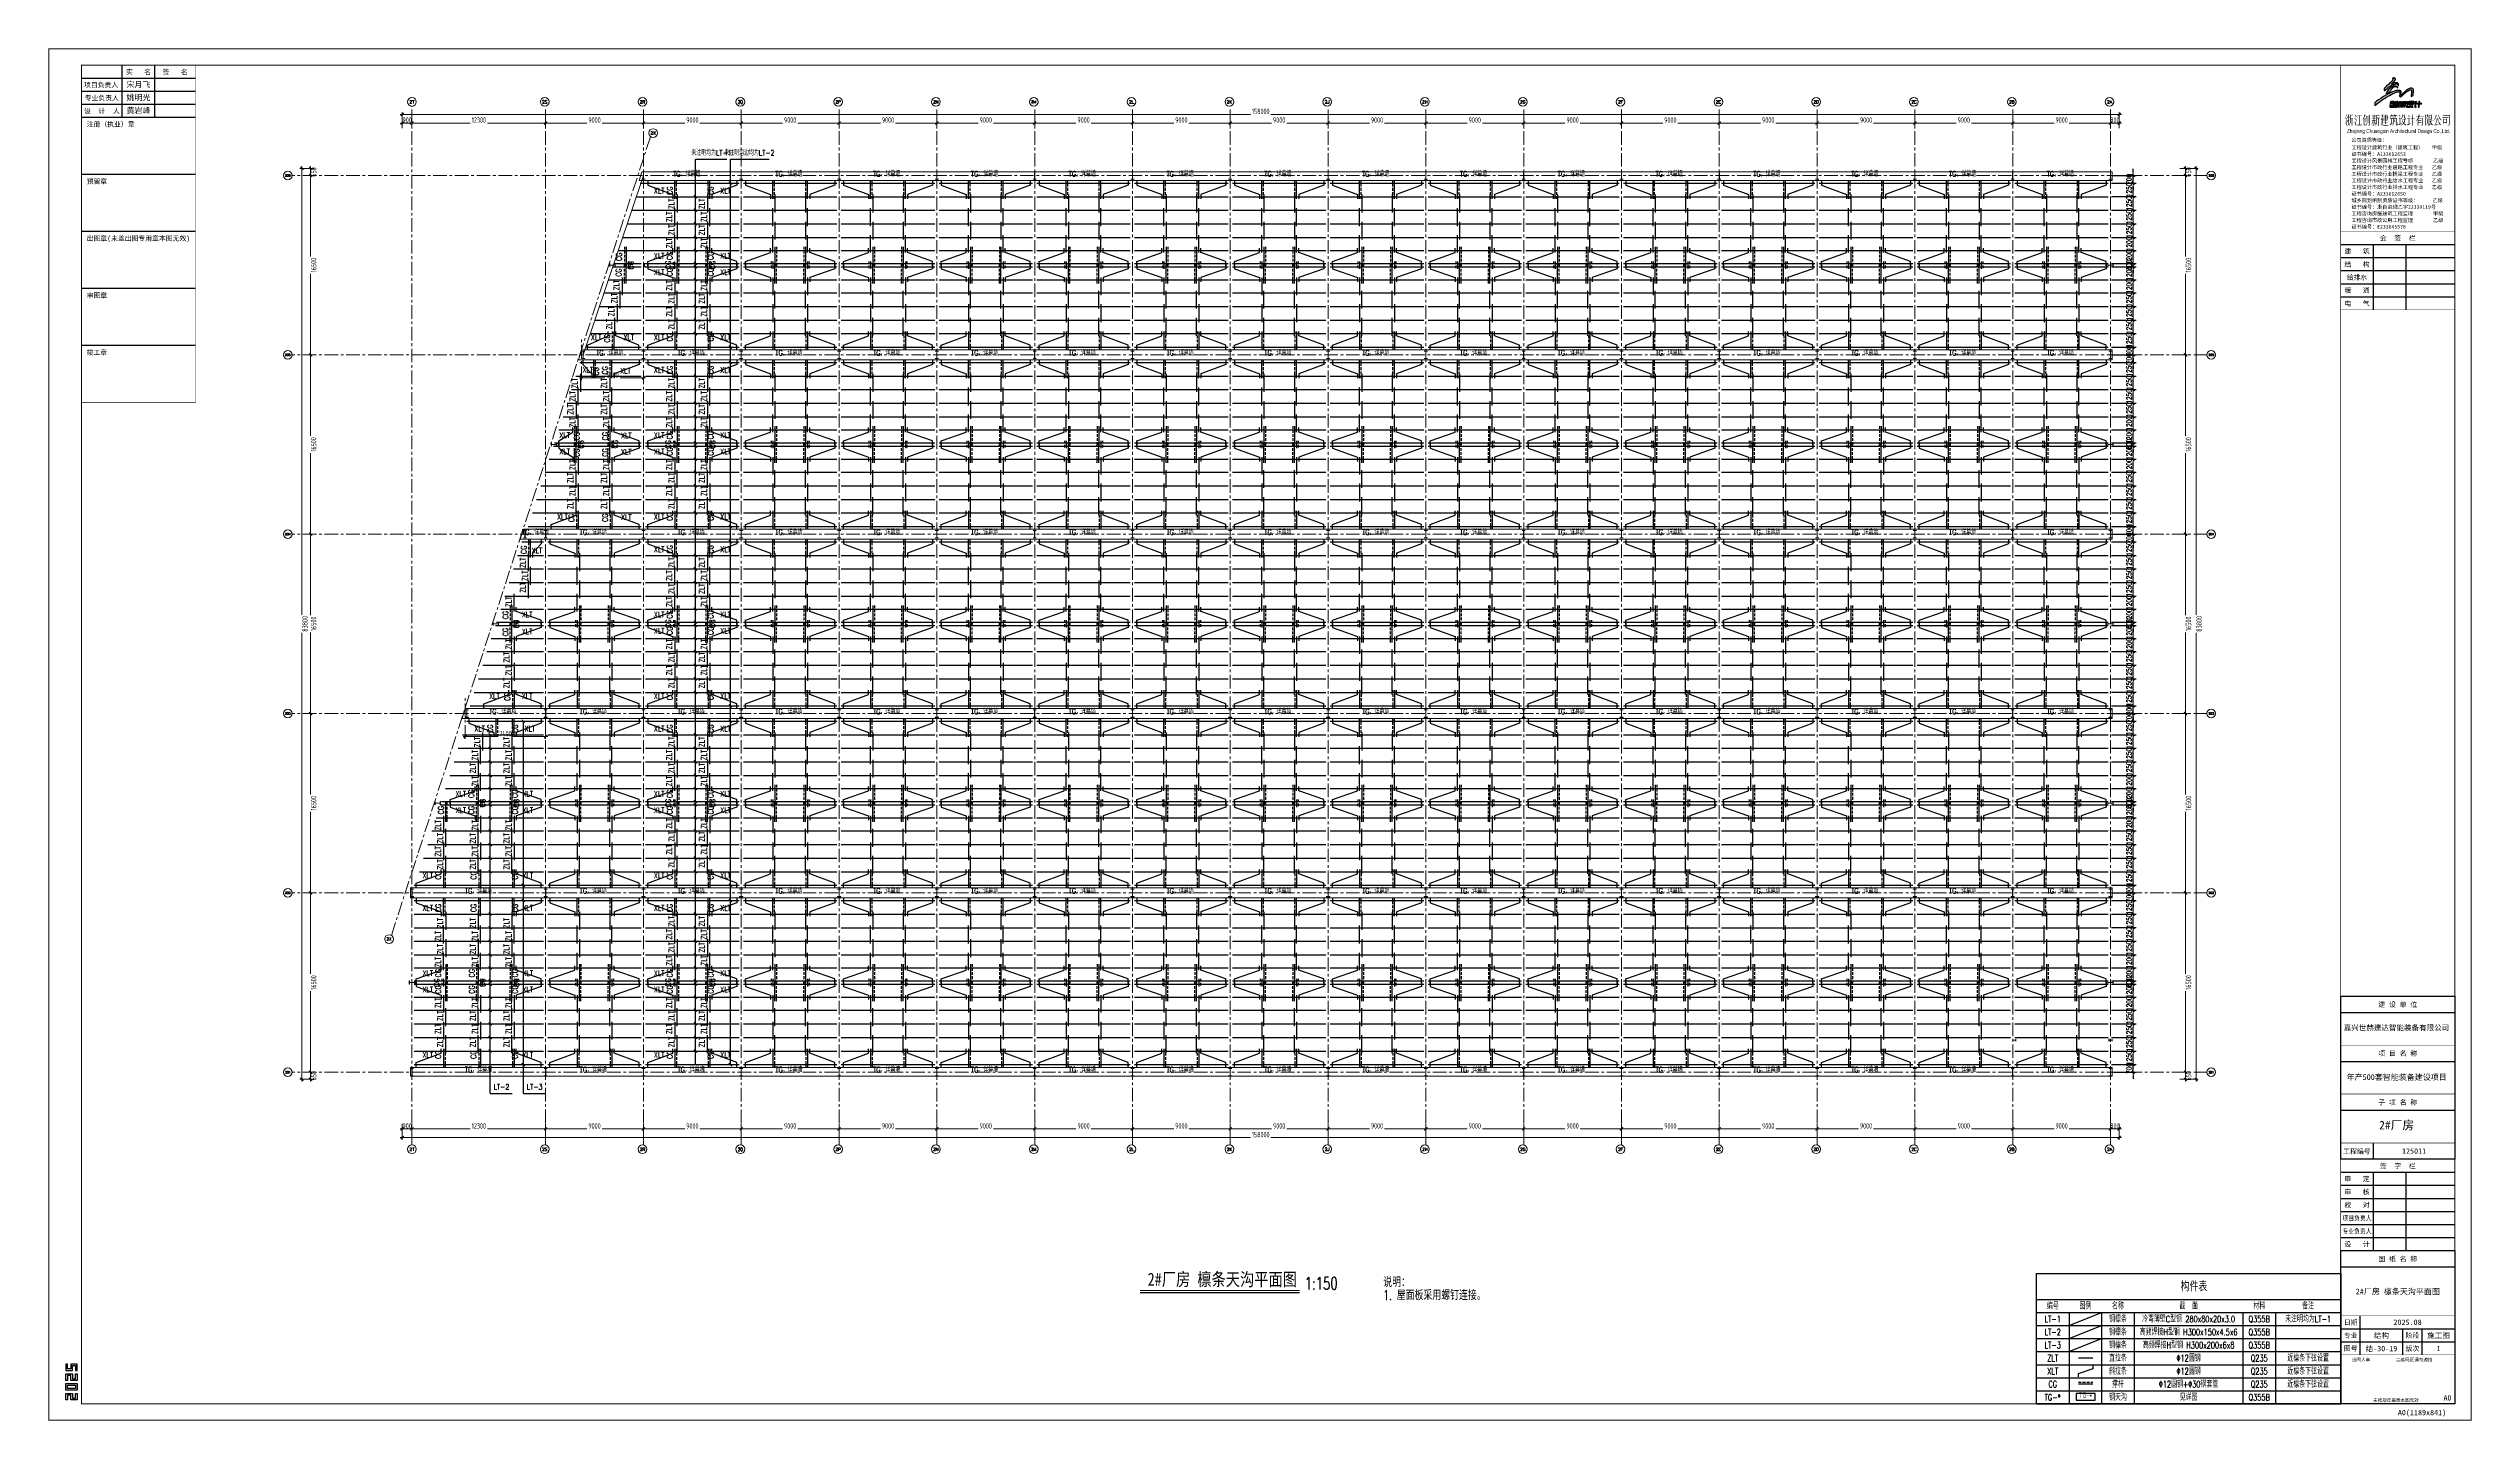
# Model space of a CAD drawing. Extents: x -1201378 to 2367219, y -619313 to 244905.
# Drawn here: x 2126489 to 2349464, y -96140 to 30085 of the extents above; entities that cross this region are included whole.
import ezdxf
from ezdxf.enums import TextEntityAlignment as Align

# ---------------------------------------------------------------- set-up
doc = ezdxf.new("R2010")
doc.units = 0
doc.header["$LTSCALE"] = 1000
doc.linetypes.add('CENTER', pattern=[2, 1.25, -0.25, 0.25, -0.25])
doc.linetypes.add('DASHED', pattern=[0.75, 0.5, -0.25])
doc.layers.get('0').update_dxf_attribs({"linetype": 'CONTINUOUS'})
doc.layers.get('Defpoints').update_dxf_attribs({"linetype": 'CONTINUOUS'})
for name, color, linetype in [('0-cxFrame', 155, 'CONTINUOUS'), ('qianming', 155, 'CONTINUOUS'), ('S-SGJ', 21, 'CONTINUOUS'), ('S-SHAPE', 51, 'CONTINUOUS'), ('S-SS', 111, 'CONTINUOUS'), ('S-TEXT', 21, 'CONTINUOUS'), ('TAB', 7, 'CONTINUOUS'), ('TEXT', 7, 'CONTINUOUS'), ('建-文字', 7, 'CONTINUOUS')]:
    doc.layers.add(name, color=color, linetype=linetype)
for name, color, linetype, lineweight in [('0-cxText', 131, 'CONTINUOUS', 25), ('S-axis', 111, 'CONTINUOUS', 0), ('S-col', 2, 'CONTINUOUS', 0), ('S-dim', 81, 'CONTINUOUS', 0), ('S-dote', 5, 'CENTER', 0), ('THIN', 7, 'CONTINUOUS', 0), ('梁', 4, 'CONTINUOUS', 18)]:
    doc.layers.add(name, color=color, linetype=linetype, lineweight=lineweight)
doc.styles.add('_TCH_AXIS', font='COMPLEX', dxfattribs={"bigfont": 'GBCBIG'})
doc.styles.add('cx_biaoti', font='')
doc.styles.add('cx_tuming', font='simhei.ttf')
doc.styles.add('cx_tuqian1', font='')
doc.styles.add('SS1', font='tj-romans1.shx', dxfattribs={"width": 0.7, "bigfont": 'tj-hztxt1.shx'})
doc.styles.add('TSSD_Dimension', font='tssdeng.shx', dxfattribs={"width": 0.7, "bigfont": 'hztxt.shx'})
doc.styles.add('TSSD_Label', font='tssdeng.shx', dxfattribs={"width": 0.7, "bigfont": 'hztxt.shx'})
doc.styles.add('TSSD_Norm', font='tj-romans1.shx', dxfattribs={"bigfont": 'tj-hztxt.shx'})
doc.styles.add('TSSD_Rein', font='tj-romans1.shx', dxfattribs={"width": 0.7, "bigfont": 'tj-hztxt.shx'})
doc.styles.add('图框宋体', font='', dxfattribs={"width": 0.75})
doc.styles.add('黑体', font='simhei.ttf', dxfattribs={"width": 0.8})
doc.styles.get('cx_biaoti').set_extended_font_data('SimSun')
doc.styles.get('cx_tuqian1').set_extended_font_data('SimSun')
doc.styles.get('图框宋体').set_extended_font_data('SimSun')
doc.dimstyles.new('S-150-ARCHI', dxfattribs={"dimscale": 150, "dimtxt": 3, "dimasz": 2, "dimexe": 2, "dimexo": 2, "dimgap": 1, "dimtad": 1, "dimdec": 0, "dimzin": 0, "dimdsep": 46, "dimtxsty": 'SS1', "dimblk1": 'TT', "dimblk2": 'TT', "dimsah": 1, "dimcen": 1, "dimclrd": 256, "dimclre": 256, "dimclrt": 256, "dimadec": 0, "dimazin": 0, "dimtfac": 1, "dimtdec": 0, "dimtix": 1, "dimtmove": 2, "dimatfit": 0, "dimldrblk": 'TT', "dimfxl": 2, "dimtolj": 1, "dimtzin": 0, "dimarcsym": 0})
doc.dimstyles.new('TSSD_200_200', dxfattribs={"dimtxt": 500, "dimasz": 200, "dimexe": 200, "dimexo": 500, "dimgap": 200, "dimtad": 1, "dimdec": 0, "dimzin": 0, "dimdsep": 46, "dimtxsty": 'TSSD_Dimension', "dimblk": 'ARCHTICK', "dimcen": 0, "dimdle": 200, "dimclrt": 7, "dimadec": 0, "dimazin": 0, "dimtfac": 1, "dimtdec": 0, "dimtix": 1, "dimtmove": 2, "dimatfit": 3, "dimfxl": 1, "dimtolj": 1, "dimtzin": 0, "dimarcsym": 0})

# ---------------------------------------------------------------- blocks, each defined once
blk = doc.blocks.new('_ArchTick')
at = {"color": 0, "linetype": 'ByBlock', "const_width": 0.5}
blk.add_lwpolyline([(-0.7, -0.7), (0.7, 0.7)], dxfattribs=at)
blk = doc.blocks.new('*D59')
at = {"layer": 'Defpoints', "color": 0, "transparency": 16777216}
for p in [(-249387, -264748), (-248565, -264098), (-248565, -264748)]:
    blk.add_point(p, dxfattribs=at)
at = {"layer": 'S-axis', "color": 0, "lineweight": -2, "transparency": 16777216}
for p, q in [((-249065, -264098), (-249587, -264098)), ((-249065, -264748), (-249587, -264748)), ((-249387, -263898), (-249387, -264948))]:
    blk.add_line(p, q, dxfattribs=at)
at = {"layer": 'S-axis', "color": 0, "lineweight": -2, "transparency": 16777216, "xscale": 200, "yscale": 200, "zscale": 200}
for p, rotation in [((-249387, -264098), 90), ((-249387, -264748), 270)]:
    blk.add_blockref('_ArchTick', p, dxfattribs=dict(at, rotation=rotation))
at = {"layer": 'S-axis', "color": 7, "transparency": 16777216, "insert": (-249112, -264423), "char_height": 500, "attachment_point": 5, "rotation": 90, "style": 'TSSD_Dimension'}
blk.add_mtext('\\A1;650', dxfattribs=at)
blk = doc.blocks.new('*D60')
at = {"layer": 'Defpoints', "color": 0, "transparency": 16777216}
for p in [(-248565, -247598), (-249387, -264098), (-248565, -264098)]:
    blk.add_point(p, dxfattribs=at)
at = {"layer": 'S-axis', "color": 0, "lineweight": -2, "transparency": 16777216}
for p, q in [((-249387, -247398), (-249387, -255042)), ((-249065, -247598), (-249587, -247598)), ((-249387, -264298), (-249387, -256654)), ((-249065, -264098), (-249587, -264098))]:
    blk.add_line(p, q, dxfattribs=at)
at = {"layer": 'S-axis', "color": 0, "lineweight": -2, "transparency": 16777216, "xscale": 200, "yscale": 200, "zscale": 200}
for p, rotation in [((-249387, -247598), 90), ((-249387, -264098), 270)]:
    blk.add_blockref('_ArchTick', p, dxfattribs=dict(at, rotation=rotation))
at = {"layer": 'S-axis', "color": 7, "transparency": 16777216, "insert": (-249112, -255848), "char_height": 500, "attachment_point": 5, "rotation": 90, "style": 'TSSD_Dimension'}
blk.add_mtext('\\A1;16500', dxfattribs=at)
blk = doc.blocks.new('*D61')
at = {"layer": 'Defpoints', "color": 0, "transparency": 16777216}
for p in [(-248565, -231098), (-249387, -247598), (-248565, -247598)]:
    blk.add_point(p, dxfattribs=at)
at = {"layer": 'S-axis', "color": 0, "lineweight": -2, "transparency": 16777216}
for p, q in [((-249065, -231098), (-249587, -231098)), ((-249387, -230898), (-249387, -238542)), ((-249387, -247798), (-249387, -240154)), ((-249065, -247598), (-249587, -247598))]:
    blk.add_line(p, q, dxfattribs=at)
at = {"layer": 'S-axis', "color": 0, "lineweight": -2, "transparency": 16777216, "xscale": 200, "yscale": 200, "zscale": 200}
for p, rotation in [((-249387, -231098), 90), ((-249387, -247598), 270)]:
    blk.add_blockref('_ArchTick', p, dxfattribs=dict(at, rotation=rotation))
at = {"layer": 'S-axis', "color": 7, "transparency": 16777216, "insert": (-249112, -239348), "char_height": 500, "attachment_point": 5, "rotation": 90, "style": 'TSSD_Dimension'}
blk.add_mtext('\\A1;16500', dxfattribs=at)
blk = doc.blocks.new('*D62')
at = {"layer": 'Defpoints', "color": 0, "transparency": 16777216}
for p in [(-248565, -214598), (-249387, -231098), (-248565, -231098)]:
    blk.add_point(p, dxfattribs=at)
at = {"layer": 'S-axis', "color": 0, "lineweight": -2, "transparency": 16777216}
for p, q in [((-249065, -214598), (-249587, -214598)), ((-249387, -214398), (-249387, -222042)), ((-249387, -231298), (-249387, -223654)), ((-249065, -231098), (-249587, -231098))]:
    blk.add_line(p, q, dxfattribs=at)
at = {"layer": 'S-axis', "color": 0, "lineweight": -2, "transparency": 16777216, "xscale": 200, "yscale": 200, "zscale": 200}
for p, rotation in [((-249387, -214598), 90), ((-249387, -231098), 270)]:
    blk.add_blockref('_ArchTick', p, dxfattribs=dict(at, rotation=rotation))
at = {"layer": 'S-axis', "color": 7, "transparency": 16777216, "insert": (-249112, -222848), "char_height": 500, "attachment_point": 5, "rotation": 90, "style": 'TSSD_Dimension'}
blk.add_mtext('\\A1;16500', dxfattribs=at)
blk = doc.blocks.new('*D63')
at = {"layer": 'Defpoints', "color": 0, "transparency": 16777216}
for p in [(-248565, -198098), (-249387, -214598), (-248565, -214598)]:
    blk.add_point(p, dxfattribs=at)
at = {"layer": 'S-axis', "color": 0, "lineweight": -2, "transparency": 16777216}
for p, q in [((-249065, -198098), (-249587, -198098)), ((-249387, -197898), (-249387, -205542)), ((-249387, -214798), (-249387, -207154)), ((-249065, -214598), (-249587, -214598))]:
    blk.add_line(p, q, dxfattribs=at)
at = {"layer": 'S-axis', "color": 0, "lineweight": -2, "transparency": 16777216, "xscale": 200, "yscale": 200, "zscale": 200}
for p, rotation in [((-249387, -198098), 90), ((-249387, -214598), 270)]:
    blk.add_blockref('_ArchTick', p, dxfattribs=dict(at, rotation=rotation))
at = {"layer": 'S-axis', "color": 7, "transparency": 16777216, "insert": (-249112, -206348), "char_height": 500, "attachment_point": 5, "rotation": 90, "style": 'TSSD_Dimension'}
blk.add_mtext('\\A1;16500', dxfattribs=at)
blk = doc.blocks.new('*D64')
at = {"layer": 'Defpoints', "color": 0, "transparency": 16777216}
for p in [(-248565, -181598), (-249387, -198098), (-248565, -198098)]:
    blk.add_point(p, dxfattribs=at)
at = {"layer": 'S-axis', "color": 0, "lineweight": -2, "transparency": 16777216}
for p, q in [((-249065, -181598), (-249587, -181598)), ((-249387, -181398), (-249387, -189042)), ((-249387, -198298), (-249387, -190654)), ((-249065, -198098), (-249587, -198098))]:
    blk.add_line(p, q, dxfattribs=at)
at = {"layer": 'S-axis', "color": 0, "lineweight": -2, "transparency": 16777216, "xscale": 200, "yscale": 200, "zscale": 200}
for p, rotation in [((-249387, -181598), 90), ((-249387, -198098), 270)]:
    blk.add_blockref('_ArchTick', p, dxfattribs=dict(at, rotation=rotation))
at = {"layer": 'S-axis', "color": 7, "transparency": 16777216, "insert": (-249112, -189848), "char_height": 500, "attachment_point": 5, "rotation": 90, "style": 'TSSD_Dimension'}
blk.add_mtext('\\A1;16500', dxfattribs=at)
blk = doc.blocks.new('*D65')
at = {"layer": 'Defpoints', "color": 0, "transparency": 16777216}
for p in [(-249387, -181598), (-248565, -180948), (-248565, -181598)]:
    blk.add_point(p, dxfattribs=at)
at = {"layer": 'S-axis', "color": 0, "lineweight": -2, "transparency": 16777216}
for p, q in [((-249065, -180948), (-249587, -180948)), ((-249065, -181598), (-249587, -181598)), ((-249387, -180748), (-249387, -181798))]:
    blk.add_line(p, q, dxfattribs=at)
at = {"layer": 'S-axis', "color": 0, "lineweight": -2, "transparency": 16777216, "xscale": 200, "yscale": 200, "zscale": 200}
for p, rotation in [((-249387, -180948), 90), ((-249387, -181598), 270)]:
    blk.add_blockref('_ArchTick', p, dxfattribs=dict(at, rotation=rotation))
at = {"layer": 'S-axis', "color": 7, "transparency": 16777216, "insert": (-249112, -181273), "char_height": 500, "attachment_point": 5, "rotation": 90, "style": 'TSSD_Dimension'}
blk.add_mtext('\\A1;650', dxfattribs=at)
blk = doc.blocks.new('*D66')
at = {"layer": 'Defpoints', "color": 0, "transparency": 16777216}
for p in [(-240958, -268348), (-240058, -268348), (-240058, -269308)]:
    blk.add_point(p, dxfattribs=at)
at = {"layer": 'S-axis', "color": 0, "lineweight": -2, "transparency": 16777216}
for p, q in [((-241158, -269308), (-239858, -269308)), ((-240958, -268848), (-240958, -269508)), ((-240058, -268848), (-240058, -269508))]:
    blk.add_line(p, q, dxfattribs=at)
at = {"layer": 'S-axis', "color": 0, "lineweight": -2, "transparency": 16777216, "xscale": 200, "yscale": 200, "zscale": 200, "rotation": 180}
blk.add_blockref('_ArchTick', (-240958, -269308), dxfattribs=at)
at = {"layer": 'S-axis', "color": 0, "lineweight": -2, "transparency": 16777216, "xscale": 200, "yscale": 200, "zscale": 200}
blk.add_blockref('_ArchTick', (-240058, -269308), dxfattribs=at)
at = {"layer": 'S-axis', "color": 7, "transparency": 16777216, "insert": (-240508, -269033), "char_height": 500, "attachment_point": 5, "style": 'TSSD_Dimension'}
blk.add_mtext('\\A1;900', dxfattribs=at)
blk = doc.blocks.new('*D67')
at = {"layer": 'Defpoints', "color": 0, "transparency": 16777216}
for p in [(-240058, -268348), (-227758, -268348), (-227758, -269308)]:
    blk.add_point(p, dxfattribs=at)
at = {"layer": 'S-axis', "color": 0, "lineweight": -2, "transparency": 16777216}
for p, q in [((-240258, -269308), (-234714, -269308)), ((-240058, -268848), (-240058, -269508)), ((-227558, -269308), (-233103, -269308)), ((-227758, -268848), (-227758, -269508))]:
    blk.add_line(p, q, dxfattribs=at)
at = {"layer": 'S-axis', "color": 0, "lineweight": -2, "transparency": 16777216, "xscale": 200, "yscale": 200, "zscale": 200, "rotation": 180}
blk.add_blockref('_ArchTick', (-240058, -269308), dxfattribs=at)
at = {"layer": 'S-axis', "color": 0, "lineweight": -2, "transparency": 16777216, "xscale": 200, "yscale": 200, "zscale": 200}
blk.add_blockref('_ArchTick', (-227758, -269308), dxfattribs=at)
at = {"layer": 'S-axis', "color": 7, "transparency": 16777216, "insert": (-233908, -269033), "char_height": 500, "attachment_point": 5, "style": 'TSSD_Dimension'}
blk.add_mtext('\\A1;12300', dxfattribs=at)
blk = doc.blocks.new('*D68')
at = {"layer": 'Defpoints', "color": 0, "transparency": 16777216}
for p in [(-227758, -268348), (-218758, -268348), (-218758, -269308)]:
    blk.add_point(p, dxfattribs=at)
at = {"layer": 'S-axis', "color": 0, "lineweight": -2, "transparency": 16777216}
for p, q in [((-227958, -269308), (-223957, -269308)), ((-227758, -268848), (-227758, -269508)), ((-218558, -269308), (-222560, -269308)), ((-218758, -268848), (-218758, -269508))]:
    blk.add_line(p, q, dxfattribs=at)
at = {"layer": 'S-axis', "color": 0, "lineweight": -2, "transparency": 16777216, "xscale": 200, "yscale": 200, "zscale": 200, "rotation": 180}
blk.add_blockref('_ArchTick', (-227758, -269308), dxfattribs=at)
at = {"layer": 'S-axis', "color": 0, "lineweight": -2, "transparency": 16777216, "xscale": 200, "yscale": 200, "zscale": 200}
blk.add_blockref('_ArchTick', (-218758, -269308), dxfattribs=at)
at = {"layer": 'S-axis', "color": 7, "transparency": 16777216, "insert": (-223258, -269033), "char_height": 500, "attachment_point": 5, "style": 'TSSD_Dimension'}
blk.add_mtext('\\A1;9000', dxfattribs=at)
blk = doc.blocks.new('*D69')
at = {"layer": 'Defpoints', "color": 0, "transparency": 16777216}
for p in [(-218758, -268348), (-209758, -268348), (-209758, -269308)]:
    blk.add_point(p, dxfattribs=at)
at = {"layer": 'S-axis', "color": 0, "lineweight": -2, "transparency": 16777216}
for p, q in [((-218958, -269308), (-214957, -269308)), ((-218758, -268848), (-218758, -269508)), ((-209558, -269308), (-213560, -269308)), ((-209758, -268848), (-209758, -269508))]:
    blk.add_line(p, q, dxfattribs=at)
at = {"layer": 'S-axis', "color": 0, "lineweight": -2, "transparency": 16777216, "xscale": 200, "yscale": 200, "zscale": 200, "rotation": 180}
blk.add_blockref('_ArchTick', (-218758, -269308), dxfattribs=at)
at = {"layer": 'S-axis', "color": 0, "lineweight": -2, "transparency": 16777216, "xscale": 200, "yscale": 200, "zscale": 200}
blk.add_blockref('_ArchTick', (-209758, -269308), dxfattribs=at)
at = {"layer": 'S-axis', "color": 7, "transparency": 16777216, "insert": (-214258, -269033), "char_height": 500, "attachment_point": 5, "style": 'TSSD_Dimension'}
blk.add_mtext('\\A1;9000', dxfattribs=at)
blk = doc.blocks.new('*D70')
at = {"layer": 'Defpoints', "color": 0, "transparency": 16777216}
for p in [(-209758, -268348), (-200758, -268348), (-200758, -269308)]:
    blk.add_point(p, dxfattribs=at)
at = {"layer": 'S-axis', "color": 0, "lineweight": -2, "transparency": 16777216}
for p, q in [((-209958, -269308), (-205957, -269308)), ((-209758, -268848), (-209758, -269508)), ((-200558, -269308), (-204560, -269308)), ((-200758, -268848), (-200758, -269508))]:
    blk.add_line(p, q, dxfattribs=at)
at = {"layer": 'S-axis', "color": 0, "lineweight": -2, "transparency": 16777216, "xscale": 200, "yscale": 200, "zscale": 200, "rotation": 180}
blk.add_blockref('_ArchTick', (-209758, -269308), dxfattribs=at)
at = {"layer": 'S-axis', "color": 0, "lineweight": -2, "transparency": 16777216, "xscale": 200, "yscale": 200, "zscale": 200}
blk.add_blockref('_ArchTick', (-200758, -269308), dxfattribs=at)
at = {"layer": 'S-axis', "color": 7, "transparency": 16777216, "insert": (-205258, -269033), "char_height": 500, "attachment_point": 5, "style": 'TSSD_Dimension'}
blk.add_mtext('\\A1;9000', dxfattribs=at)
blk = doc.blocks.new('*D71')
at = {"layer": 'Defpoints', "color": 0, "transparency": 16777216}
for p in [(-200758, -268348), (-191758, -268348), (-191758, -269308)]:
    blk.add_point(p, dxfattribs=at)
at = {"layer": 'S-axis', "color": 0, "lineweight": -2, "transparency": 16777216}
for p, q in [((-200958, -269308), (-196957, -269308)), ((-200758, -268848), (-200758, -269508)), ((-191558, -269308), (-195560, -269308)), ((-191758, -268848), (-191758, -269508))]:
    blk.add_line(p, q, dxfattribs=at)
at = {"layer": 'S-axis', "color": 0, "lineweight": -2, "transparency": 16777216, "xscale": 200, "yscale": 200, "zscale": 200, "rotation": 180}
blk.add_blockref('_ArchTick', (-200758, -269308), dxfattribs=at)
at = {"layer": 'S-axis', "color": 0, "lineweight": -2, "transparency": 16777216, "xscale": 200, "yscale": 200, "zscale": 200}
blk.add_blockref('_ArchTick', (-191758, -269308), dxfattribs=at)
at = {"layer": 'S-axis', "color": 7, "transparency": 16777216, "insert": (-196258, -269033), "char_height": 500, "attachment_point": 5, "style": 'TSSD_Dimension'}
blk.add_mtext('\\A1;9000', dxfattribs=at)
blk = doc.blocks.new('*D72')
at = {"layer": 'Defpoints', "color": 0, "transparency": 16777216}
for p in [(-191758, -268348), (-182758, -268348), (-182758, -269308)]:
    blk.add_point(p, dxfattribs=at)
at = {"layer": 'S-axis', "color": 0, "lineweight": -2, "transparency": 16777216}
for p, q in [((-191958, -269308), (-187957, -269308)), ((-191758, -268848), (-191758, -269508)), ((-182558, -269308), (-186560, -269308)), ((-182758, -268848), (-182758, -269508))]:
    blk.add_line(p, q, dxfattribs=at)
at = {"layer": 'S-axis', "color": 0, "lineweight": -2, "transparency": 16777216, "xscale": 200, "yscale": 200, "zscale": 200, "rotation": 180}
blk.add_blockref('_ArchTick', (-191758, -269308), dxfattribs=at)
at = {"layer": 'S-axis', "color": 0, "lineweight": -2, "transparency": 16777216, "xscale": 200, "yscale": 200, "zscale": 200}
blk.add_blockref('_ArchTick', (-182758, -269308), dxfattribs=at)
at = {"layer": 'S-axis', "color": 7, "transparency": 16777216, "insert": (-187258, -269033), "char_height": 500, "attachment_point": 5, "style": 'TSSD_Dimension'}
blk.add_mtext('\\A1;9000', dxfattribs=at)
blk = doc.blocks.new('*D73')
at = {"layer": 'Defpoints', "color": 0, "transparency": 16777216}
for p in [(-182758, -268348), (-173758, -268348), (-173758, -269308)]:
    blk.add_point(p, dxfattribs=at)
at = {"layer": 'S-axis', "color": 0, "lineweight": -2, "transparency": 16777216}
for p, q in [((-182958, -269308), (-178957, -269308)), ((-182758, -268848), (-182758, -269508)), ((-173558, -269308), (-177560, -269308)), ((-173758, -268848), (-173758, -269508))]:
    blk.add_line(p, q, dxfattribs=at)
at = {"layer": 'S-axis', "color": 0, "lineweight": -2, "transparency": 16777216, "xscale": 200, "yscale": 200, "zscale": 200, "rotation": 180}
blk.add_blockref('_ArchTick', (-182758, -269308), dxfattribs=at)
at = {"layer": 'S-axis', "color": 0, "lineweight": -2, "transparency": 16777216, "xscale": 200, "yscale": 200, "zscale": 200}
blk.add_blockref('_ArchTick', (-173758, -269308), dxfattribs=at)
at = {"layer": 'S-axis', "color": 7, "transparency": 16777216, "insert": (-178258, -269033), "char_height": 500, "attachment_point": 5, "style": 'TSSD_Dimension'}
blk.add_mtext('\\A1;9000', dxfattribs=at)
blk = doc.blocks.new('*D74')
at = {"layer": 'Defpoints', "color": 0, "transparency": 16777216}
for p in [(-173758, -268348), (-164758, -268348), (-164758, -269308)]:
    blk.add_point(p, dxfattribs=at)
at = {"layer": 'S-axis', "color": 0, "lineweight": -2, "transparency": 16777216}
for p, q in [((-173958, -269308), (-169957, -269308)), ((-173758, -268848), (-173758, -269508)), ((-164558, -269308), (-168560, -269308)), ((-164758, -268848), (-164758, -269508))]:
    blk.add_line(p, q, dxfattribs=at)
at = {"layer": 'S-axis', "color": 0, "lineweight": -2, "transparency": 16777216, "xscale": 200, "yscale": 200, "zscale": 200, "rotation": 180}
blk.add_blockref('_ArchTick', (-173758, -269308), dxfattribs=at)
at = {"layer": 'S-axis', "color": 0, "lineweight": -2, "transparency": 16777216, "xscale": 200, "yscale": 200, "zscale": 200}
blk.add_blockref('_ArchTick', (-164758, -269308), dxfattribs=at)
at = {"layer": 'S-axis', "color": 7, "transparency": 16777216, "insert": (-169258, -269033), "char_height": 500, "attachment_point": 5, "style": 'TSSD_Dimension'}
blk.add_mtext('\\A1;9000', dxfattribs=at)
blk = doc.blocks.new('*D75')
at = {"layer": 'Defpoints', "color": 0, "transparency": 16777216}
for p in [(-164758, -268348), (-155758, -268348), (-155758, -269308)]:
    blk.add_point(p, dxfattribs=at)
at = {"layer": 'S-axis', "color": 0, "lineweight": -2, "transparency": 16777216}
for p, q in [((-164958, -269308), (-160957, -269308)), ((-164758, -268848), (-164758, -269508)), ((-155558, -269308), (-159560, -269308)), ((-155758, -268848), (-155758, -269508))]:
    blk.add_line(p, q, dxfattribs=at)
at = {"layer": 'S-axis', "color": 0, "lineweight": -2, "transparency": 16777216, "xscale": 200, "yscale": 200, "zscale": 200, "rotation": 180}
blk.add_blockref('_ArchTick', (-164758, -269308), dxfattribs=at)
at = {"layer": 'S-axis', "color": 0, "lineweight": -2, "transparency": 16777216, "xscale": 200, "yscale": 200, "zscale": 200}
blk.add_blockref('_ArchTick', (-155758, -269308), dxfattribs=at)
at = {"layer": 'S-axis', "color": 7, "transparency": 16777216, "insert": (-160258, -269033), "char_height": 500, "attachment_point": 5, "style": 'TSSD_Dimension'}
blk.add_mtext('\\A1;9000', dxfattribs=at)
blk = doc.blocks.new('*D76')
at = {"layer": 'Defpoints', "color": 0, "transparency": 16777216}
for p in [(-155758, -268348), (-146758, -268348), (-146758, -269308)]:
    blk.add_point(p, dxfattribs=at)
at = {"layer": 'S-axis', "color": 0, "lineweight": -2, "transparency": 16777216}
for p, q in [((-155958, -269308), (-151957, -269308)), ((-155758, -268848), (-155758, -269508)), ((-146558, -269308), (-150560, -269308)), ((-146758, -268848), (-146758, -269508))]:
    blk.add_line(p, q, dxfattribs=at)
at = {"layer": 'S-axis', "color": 0, "lineweight": -2, "transparency": 16777216, "xscale": 200, "yscale": 200, "zscale": 200, "rotation": 180}
blk.add_blockref('_ArchTick', (-155758, -269308), dxfattribs=at)
at = {"layer": 'S-axis', "color": 0, "lineweight": -2, "transparency": 16777216, "xscale": 200, "yscale": 200, "zscale": 200}
blk.add_blockref('_ArchTick', (-146758, -269308), dxfattribs=at)
at = {"layer": 'S-axis', "color": 7, "transparency": 16777216, "insert": (-151258, -269033), "char_height": 500, "attachment_point": 5, "style": 'TSSD_Dimension'}
blk.add_mtext('\\A1;9000', dxfattribs=at)
blk = doc.blocks.new('*D77')
at = {"layer": 'Defpoints', "color": 0, "transparency": 16777216}
for p in [(-146758, -268348), (-137758, -268348), (-137758, -269308)]:
    blk.add_point(p, dxfattribs=at)
at = {"layer": 'S-axis', "color": 0, "lineweight": -2, "transparency": 16777216}
for p, q in [((-146958, -269308), (-142957, -269308)), ((-146758, -268848), (-146758, -269508)), ((-137558, -269308), (-141560, -269308)), ((-137758, -268848), (-137758, -269508))]:
    blk.add_line(p, q, dxfattribs=at)
at = {"layer": 'S-axis', "color": 0, "lineweight": -2, "transparency": 16777216, "xscale": 200, "yscale": 200, "zscale": 200, "rotation": 180}
blk.add_blockref('_ArchTick', (-146758, -269308), dxfattribs=at)
at = {"layer": 'S-axis', "color": 0, "lineweight": -2, "transparency": 16777216, "xscale": 200, "yscale": 200, "zscale": 200}
blk.add_blockref('_ArchTick', (-137758, -269308), dxfattribs=at)
at = {"layer": 'S-axis', "color": 7, "transparency": 16777216, "insert": (-142258, -269033), "char_height": 500, "attachment_point": 5, "style": 'TSSD_Dimension'}
blk.add_mtext('\\A1;9000', dxfattribs=at)
blk = doc.blocks.new('*D78')
at = {"layer": 'Defpoints', "color": 0, "transparency": 16777216}
for p in [(-137758, -268348), (-128758, -268348), (-128758, -269308)]:
    blk.add_point(p, dxfattribs=at)
at = {"layer": 'S-axis', "color": 0, "lineweight": -2, "transparency": 16777216}
for p, q in [((-137958, -269308), (-133957, -269308)), ((-137758, -268848), (-137758, -269508)), ((-128558, -269308), (-132560, -269308)), ((-128758, -268848), (-128758, -269508))]:
    blk.add_line(p, q, dxfattribs=at)
at = {"layer": 'S-axis', "color": 0, "lineweight": -2, "transparency": 16777216, "xscale": 200, "yscale": 200, "zscale": 200, "rotation": 180}
blk.add_blockref('_ArchTick', (-137758, -269308), dxfattribs=at)
at = {"layer": 'S-axis', "color": 0, "lineweight": -2, "transparency": 16777216, "xscale": 200, "yscale": 200, "zscale": 200}
blk.add_blockref('_ArchTick', (-128758, -269308), dxfattribs=at)
at = {"layer": 'S-axis', "color": 7, "transparency": 16777216, "insert": (-133258, -269033), "char_height": 500, "attachment_point": 5, "style": 'TSSD_Dimension'}
blk.add_mtext('\\A1;9000', dxfattribs=at)
blk = doc.blocks.new('*D79')
at = {"layer": 'Defpoints', "color": 0, "transparency": 16777216}
for p in [(-128758, -268348), (-119758, -268348), (-119758, -269308)]:
    blk.add_point(p, dxfattribs=at)
at = {"layer": 'S-axis', "color": 0, "lineweight": -2, "transparency": 16777216}
for p, q in [((-128958, -269308), (-124957, -269308)), ((-128758, -268848), (-128758, -269508)), ((-119558, -269308), (-123560, -269308)), ((-119758, -268848), (-119758, -269508))]:
    blk.add_line(p, q, dxfattribs=at)
at = {"layer": 'S-axis', "color": 0, "lineweight": -2, "transparency": 16777216, "xscale": 200, "yscale": 200, "zscale": 200, "rotation": 180}
blk.add_blockref('_ArchTick', (-128758, -269308), dxfattribs=at)
at = {"layer": 'S-axis', "color": 0, "lineweight": -2, "transparency": 16777216, "xscale": 200, "yscale": 200, "zscale": 200}
blk.add_blockref('_ArchTick', (-119758, -269308), dxfattribs=at)
at = {"layer": 'S-axis', "color": 7, "transparency": 16777216, "insert": (-124258, -269033), "char_height": 500, "attachment_point": 5, "style": 'TSSD_Dimension'}
blk.add_mtext('\\A1;9000', dxfattribs=at)
blk = doc.blocks.new('*D80')
at = {"layer": 'Defpoints', "color": 0, "transparency": 16777216}
for p in [(-119758, -268348), (-110758, -268348), (-110758, -269308)]:
    blk.add_point(p, dxfattribs=at)
at = {"layer": 'S-axis', "color": 0, "lineweight": -2, "transparency": 16777216}
for p, q in [((-119958, -269308), (-115957, -269308)), ((-119758, -268848), (-119758, -269508)), ((-110558, -269308), (-114560, -269308)), ((-110758, -268848), (-110758, -269508))]:
    blk.add_line(p, q, dxfattribs=at)
at = {"layer": 'S-axis', "color": 0, "lineweight": -2, "transparency": 16777216, "xscale": 200, "yscale": 200, "zscale": 200, "rotation": 180}
blk.add_blockref('_ArchTick', (-119758, -269308), dxfattribs=at)
at = {"layer": 'S-axis', "color": 0, "lineweight": -2, "transparency": 16777216, "xscale": 200, "yscale": 200, "zscale": 200}
blk.add_blockref('_ArchTick', (-110758, -269308), dxfattribs=at)
at = {"layer": 'S-axis', "color": 7, "transparency": 16777216, "insert": (-115258, -269033), "char_height": 500, "attachment_point": 5, "style": 'TSSD_Dimension'}
blk.add_mtext('\\A1;9000', dxfattribs=at)
blk = doc.blocks.new('*D81')
at = {"layer": 'Defpoints', "color": 0, "transparency": 16777216}
for p in [(-110758, -268348), (-101758, -268348), (-101758, -269308)]:
    blk.add_point(p, dxfattribs=at)
at = {"layer": 'S-axis', "color": 0, "lineweight": -2, "transparency": 16777216}
for p, q in [((-110958, -269308), (-106957, -269308)), ((-110758, -268848), (-110758, -269508)), ((-101558, -269308), (-105560, -269308)), ((-101758, -268848), (-101758, -269508))]:
    blk.add_line(p, q, dxfattribs=at)
at = {"layer": 'S-axis', "color": 0, "lineweight": -2, "transparency": 16777216, "xscale": 200, "yscale": 200, "zscale": 200, "rotation": 180}
blk.add_blockref('_ArchTick', (-110758, -269308), dxfattribs=at)
at = {"layer": 'S-axis', "color": 0, "lineweight": -2, "transparency": 16777216, "xscale": 200, "yscale": 200, "zscale": 200}
blk.add_blockref('_ArchTick', (-101758, -269308), dxfattribs=at)
at = {"layer": 'S-axis', "color": 7, "transparency": 16777216, "insert": (-106258, -269033), "char_height": 500, "attachment_point": 5, "style": 'TSSD_Dimension'}
blk.add_mtext('\\A1;9000', dxfattribs=at)
blk = doc.blocks.new('*D82')
at = {"layer": 'Defpoints', "color": 0, "transparency": 16777216}
for p in [(-101758, -268348), (-92758, -268348), (-92758, -269308)]:
    blk.add_point(p, dxfattribs=at)
at = {"layer": 'S-axis', "color": 0, "lineweight": -2, "transparency": 16777216}
for p, q in [((-101958, -269308), (-97957, -269308)), ((-101758, -268848), (-101758, -269508)), ((-92558, -269308), (-96560, -269308)), ((-92758, -268848), (-92758, -269508))]:
    blk.add_line(p, q, dxfattribs=at)
at = {"layer": 'S-axis', "color": 0, "lineweight": -2, "transparency": 16777216, "xscale": 200, "yscale": 200, "zscale": 200, "rotation": 180}
blk.add_blockref('_ArchTick', (-101758, -269308), dxfattribs=at)
at = {"layer": 'S-axis', "color": 0, "lineweight": -2, "transparency": 16777216, "xscale": 200, "yscale": 200, "zscale": 200}
blk.add_blockref('_ArchTick', (-92758, -269308), dxfattribs=at)
at = {"layer": 'S-axis', "color": 7, "transparency": 16777216, "insert": (-97258, -269033), "char_height": 500, "attachment_point": 5, "style": 'TSSD_Dimension'}
blk.add_mtext('\\A1;9000', dxfattribs=at)
blk = doc.blocks.new('*D83')
at = {"layer": 'Defpoints', "color": 0, "transparency": 16777216}
for p in [(-92758, -268348), (-83758, -268348), (-83758, -269308)]:
    blk.add_point(p, dxfattribs=at)
at = {"layer": 'S-axis', "color": 0, "lineweight": -2, "transparency": 16777216}
for p, q in [((-92958, -269308), (-88957, -269308)), ((-92758, -268848), (-92758, -269508)), ((-83558, -269308), (-87560, -269308)), ((-83758, -268848), (-83758, -269508))]:
    blk.add_line(p, q, dxfattribs=at)
at = {"layer": 'S-axis', "color": 0, "lineweight": -2, "transparency": 16777216, "xscale": 200, "yscale": 200, "zscale": 200, "rotation": 180}
blk.add_blockref('_ArchTick', (-92758, -269308), dxfattribs=at)
at = {"layer": 'S-axis', "color": 0, "lineweight": -2, "transparency": 16777216, "xscale": 200, "yscale": 200, "zscale": 200}
blk.add_blockref('_ArchTick', (-83758, -269308), dxfattribs=at)
at = {"layer": 'S-axis', "color": 7, "transparency": 16777216, "insert": (-88258, -269033), "char_height": 500, "attachment_point": 5, "style": 'TSSD_Dimension'}
blk.add_mtext('\\A1;9000', dxfattribs=at)
blk = doc.blocks.new('*D84')
at = {"layer": 'Defpoints', "color": 0, "transparency": 16777216}
for p in [(-83758, -268348), (-82958, -268348), (-82958, -269308)]:
    blk.add_point(p, dxfattribs=at)
at = {"layer": 'S-axis', "color": 0, "lineweight": -2, "transparency": 16777216}
for p, q in [((-83958, -269308), (-82758, -269308)), ((-83758, -268848), (-83758, -269508)), ((-82958, -268848), (-82958, -269508))]:
    blk.add_line(p, q, dxfattribs=at)
at = {"layer": 'S-axis', "color": 0, "lineweight": -2, "transparency": 16777216, "xscale": 200, "yscale": 200, "zscale": 200, "rotation": 180}
blk.add_blockref('_ArchTick', (-83758, -269308), dxfattribs=at)
at = {"layer": 'S-axis', "color": 0, "lineweight": -2, "transparency": 16777216, "xscale": 200, "yscale": 200, "zscale": 200}
blk.add_blockref('_ArchTick', (-82958, -269308), dxfattribs=at)
at = {"layer": 'S-axis', "color": 7, "transparency": 16777216, "insert": (-83358, -269033), "char_height": 500, "attachment_point": 5, "style": 'TSSD_Dimension'}
blk.add_mtext('\\A1;800', dxfattribs=at)
blk = doc.blocks.new('*D85')
at = {"layer": 'Defpoints', "color": 0, "transparency": 16777216}
for p in [(-77874, -180948), (-77874, -181598), (-76858, -181598)]:
    blk.add_point(p, dxfattribs=at)
at = {"layer": 'S-axis', "color": 0, "lineweight": -2, "transparency": 16777216}
for p, q in [((-77374, -180948), (-76658, -180948)), ((-77374, -181598), (-76658, -181598)), ((-76858, -180748), (-76858, -181798))]:
    blk.add_line(p, q, dxfattribs=at)
at = {"layer": 'S-axis', "color": 0, "lineweight": -2, "transparency": 16777216, "xscale": 200, "yscale": 200, "zscale": 200}
for p, rotation in [((-76858, -180948), 90), ((-76858, -181598), 270)]:
    blk.add_blockref('_ArchTick', p, dxfattribs=dict(at, rotation=rotation))
at = {"layer": 'S-axis', "color": 7, "transparency": 16777216, "insert": (-76583, -181273), "char_height": 500, "attachment_point": 5, "rotation": 90, "style": 'TSSD_Dimension'}
blk.add_mtext('\\A1;650', dxfattribs=at)
blk = doc.blocks.new('*D86')
at = {"layer": 'Defpoints', "color": 0, "transparency": 16777216}
for p in [(-77874, -181598), (-77874, -198098), (-76858, -198098)]:
    blk.add_point(p, dxfattribs=at)
at = {"layer": 'S-axis', "color": 0, "lineweight": -2, "transparency": 16777216}
for p, q in [((-77374, -181598), (-76658, -181598)), ((-76858, -181398), (-76858, -189042)), ((-76858, -198298), (-76858, -190654)), ((-77374, -198098), (-76658, -198098))]:
    blk.add_line(p, q, dxfattribs=at)
at = {"layer": 'S-axis', "color": 0, "lineweight": -2, "transparency": 16777216, "xscale": 200, "yscale": 200, "zscale": 200}
for p, rotation in [((-76858, -181598), 90), ((-76858, -198098), 270)]:
    blk.add_blockref('_ArchTick', p, dxfattribs=dict(at, rotation=rotation))
at = {"layer": 'S-axis', "color": 7, "transparency": 16777216, "insert": (-76583, -189848), "char_height": 500, "attachment_point": 5, "rotation": 90, "style": 'TSSD_Dimension'}
blk.add_mtext('\\A1;16500', dxfattribs=at)
blk = doc.blocks.new('*D87')
at = {"layer": 'Defpoints', "color": 0, "transparency": 16777216}
for p in [(-77874, -198098), (-77874, -214598), (-76858, -214598)]:
    blk.add_point(p, dxfattribs=at)
at = {"layer": 'S-axis', "color": 0, "lineweight": -2, "transparency": 16777216}
for p, q in [((-77374, -198098), (-76658, -198098)), ((-76858, -197898), (-76858, -205542)), ((-76858, -214798), (-76858, -207154)), ((-77374, -214598), (-76658, -214598))]:
    blk.add_line(p, q, dxfattribs=at)
at = {"layer": 'S-axis', "color": 0, "lineweight": -2, "transparency": 16777216, "xscale": 200, "yscale": 200, "zscale": 200}
for p, rotation in [((-76858, -198098), 90), ((-76858, -214598), 270)]:
    blk.add_blockref('_ArchTick', p, dxfattribs=dict(at, rotation=rotation))
at = {"layer": 'S-axis', "color": 7, "transparency": 16777216, "insert": (-76583, -206348), "char_height": 500, "attachment_point": 5, "rotation": 90, "style": 'TSSD_Dimension'}
blk.add_mtext('\\A1;16500', dxfattribs=at)
blk = doc.blocks.new('*D88')
at = {"layer": 'Defpoints', "color": 0, "transparency": 16777216}
for p in [(-77874, -214598), (-77874, -231098), (-76858, -231098)]:
    blk.add_point(p, dxfattribs=at)
at = {"layer": 'S-axis', "color": 0, "lineweight": -2, "transparency": 16777216}
for p, q in [((-77374, -214598), (-76658, -214598)), ((-76858, -214398), (-76858, -222042)), ((-76858, -231298), (-76858, -223654)), ((-77374, -231098), (-76658, -231098))]:
    blk.add_line(p, q, dxfattribs=at)
at = {"layer": 'S-axis', "color": 0, "lineweight": -2, "transparency": 16777216, "xscale": 200, "yscale": 200, "zscale": 200}
for p, rotation in [((-76858, -214598), 90), ((-76858, -231098), 270)]:
    blk.add_blockref('_ArchTick', p, dxfattribs=dict(at, rotation=rotation))
at = {"layer": 'S-axis', "color": 7, "transparency": 16777216, "insert": (-76583, -222848), "char_height": 500, "attachment_point": 5, "rotation": 90, "style": 'TSSD_Dimension'}
blk.add_mtext('\\A1;16500', dxfattribs=at)
blk = doc.blocks.new('*D89')
at = {"layer": 'Defpoints', "color": 0, "transparency": 16777216}
for p in [(-77874, -231098), (-77874, -247598), (-76858, -247598)]:
    blk.add_point(p, dxfattribs=at)
at = {"layer": 'S-axis', "color": 0, "lineweight": -2, "transparency": 16777216}
for p, q in [((-77374, -231098), (-76658, -231098)), ((-76858, -230898), (-76858, -238542)), ((-76858, -247798), (-76858, -240154)), ((-77374, -247598), (-76658, -247598))]:
    blk.add_line(p, q, dxfattribs=at)
at = {"layer": 'S-axis', "color": 0, "lineweight": -2, "transparency": 16777216, "xscale": 200, "yscale": 200, "zscale": 200}
for p, rotation in [((-76858, -231098), 90), ((-76858, -247598), 270)]:
    blk.add_blockref('_ArchTick', p, dxfattribs=dict(at, rotation=rotation))
at = {"layer": 'S-axis', "color": 7, "transparency": 16777216, "insert": (-76583, -239348), "char_height": 500, "attachment_point": 5, "rotation": 90, "style": 'TSSD_Dimension'}
blk.add_mtext('\\A1;16500', dxfattribs=at)
blk = doc.blocks.new('*D90')
at = {"layer": 'Defpoints', "color": 0, "transparency": 16777216}
for p in [(-77874, -247598), (-77874, -264098), (-76858, -264098)]:
    blk.add_point(p, dxfattribs=at)
at = {"layer": 'S-axis', "color": 0, "lineweight": -2, "transparency": 16777216}
for p, q in [((-76858, -247398), (-76858, -255042)), ((-77374, -247598), (-76658, -247598)), ((-76858, -264298), (-76858, -256654)), ((-77374, -264098), (-76658, -264098))]:
    blk.add_line(p, q, dxfattribs=at)
at = {"layer": 'S-axis', "color": 0, "lineweight": -2, "transparency": 16777216, "xscale": 200, "yscale": 200, "zscale": 200}
for p, rotation in [((-76858, -247598), 90), ((-76858, -264098), 270)]:
    blk.add_blockref('_ArchTick', p, dxfattribs=dict(at, rotation=rotation))
at = {"layer": 'S-axis', "color": 7, "transparency": 16777216, "insert": (-76583, -255848), "char_height": 500, "attachment_point": 5, "rotation": 90, "style": 'TSSD_Dimension'}
blk.add_mtext('\\A1;16500', dxfattribs=at)
blk = doc.blocks.new('*D91')
at = {"layer": 'Defpoints', "color": 0, "transparency": 16777216}
for p in [(-77874, -264098), (-77874, -264748), (-76858, -264748)]:
    blk.add_point(p, dxfattribs=at)
at = {"layer": 'S-axis', "color": 0, "lineweight": -2, "transparency": 16777216}
for p, q in [((-77374, -264098), (-76658, -264098)), ((-77374, -264748), (-76658, -264748)), ((-76858, -263898), (-76858, -264948))]:
    blk.add_line(p, q, dxfattribs=at)
at = {"layer": 'S-axis', "color": 0, "lineweight": -2, "transparency": 16777216, "xscale": 200, "yscale": 200, "zscale": 200}
for p, rotation in [((-76858, -264098), 90), ((-76858, -264748), 270)]:
    blk.add_blockref('_ArchTick', p, dxfattribs=dict(at, rotation=rotation))
at = {"layer": 'S-axis', "color": 7, "transparency": 16777216, "insert": (-76583, -264423), "char_height": 500, "attachment_point": 5, "rotation": 90, "style": 'TSSD_Dimension'}
blk.add_mtext('\\A1;650', dxfattribs=at)
blk = doc.blocks.new('*D92')
at = {"layer": 'Defpoints', "color": 0, "transparency": 16777216}
for p in [(-240958, -268448), (-82958, -268448), (-82958, -270108)]:
    blk.add_point(p, dxfattribs=at)
at = {"layer": 'S-axis', "color": 0, "lineweight": -2, "transparency": 16777216}
for p, q in [((-240958, -268948), (-240958, -270308)), ((-82958, -268948), (-82958, -270308)), ((-241158, -270108), (-162899, -270108)), ((-82758, -270108), (-161018, -270108))]:
    blk.add_line(p, q, dxfattribs=at)
at = {"layer": 'S-axis', "color": 0, "lineweight": -2, "transparency": 16777216, "xscale": 200, "yscale": 200, "zscale": 200, "rotation": 180}
blk.add_blockref('_ArchTick', (-240958, -270108), dxfattribs=at)
at = {"layer": 'S-axis', "color": 0, "lineweight": -2, "transparency": 16777216, "xscale": 200, "yscale": 200, "zscale": 200}
blk.add_blockref('_ArchTick', (-82958, -270108), dxfattribs=at)
at = {"layer": 'S-axis', "color": 7, "transparency": 16777216, "insert": (-161958, -269833), "char_height": 500, "attachment_point": 5, "style": 'TSSD_Dimension'}
blk.add_mtext('\\A1;158000', dxfattribs=at)
blk = doc.blocks.new('*D93')
at = {"layer": 'Defpoints', "color": 0, "transparency": 16777216}
for p in [(-240958, -177738), (-240058, -176778), (-240058, -177738)]:
    blk.add_point(p, dxfattribs=at)
at = {"layer": 'S-axis', "color": 0, "lineweight": -2, "transparency": 16777216}
for p, q in [((-241158, -176778), (-239858, -176778)), ((-240958, -177238), (-240958, -176578)), ((-240058, -177238), (-240058, -176578))]:
    blk.add_line(p, q, dxfattribs=at)
at = {"layer": 'S-axis', "color": 0, "lineweight": -2, "transparency": 16777216, "xscale": 200, "yscale": 200, "zscale": 200, "rotation": 180}
blk.add_blockref('_ArchTick', (-240958, -176778), dxfattribs=at)
at = {"layer": 'S-axis', "color": 0, "lineweight": -2, "transparency": 16777216, "xscale": 200, "yscale": 200, "zscale": 200}
blk.add_blockref('_ArchTick', (-240058, -176778), dxfattribs=at)
at = {"layer": 'S-axis', "color": 7, "transparency": 16777216, "insert": (-240508, -176503), "char_height": 500, "attachment_point": 5, "style": 'TSSD_Dimension'}
blk.add_mtext('\\A1;900', dxfattribs=at)
blk = doc.blocks.new('*D94')
at = {"layer": 'Defpoints', "color": 0, "transparency": 16777216}
for p in [(-240058, -177738), (-227758, -176778), (-227758, -177738)]:
    blk.add_point(p, dxfattribs=at)
at = {"layer": 'S-axis', "color": 0, "lineweight": -2, "transparency": 16777216}
for p, q in [((-240258, -176778), (-234714, -176778)), ((-240058, -177238), (-240058, -176578)), ((-227558, -176778), (-233103, -176778)), ((-227758, -177238), (-227758, -176578))]:
    blk.add_line(p, q, dxfattribs=at)
at = {"layer": 'S-axis', "color": 0, "lineweight": -2, "transparency": 16777216, "xscale": 200, "yscale": 200, "zscale": 200, "rotation": 180}
blk.add_blockref('_ArchTick', (-240058, -176778), dxfattribs=at)
at = {"layer": 'S-axis', "color": 0, "lineweight": -2, "transparency": 16777216, "xscale": 200, "yscale": 200, "zscale": 200}
blk.add_blockref('_ArchTick', (-227758, -176778), dxfattribs=at)
at = {"layer": 'S-axis', "color": 7, "transparency": 16777216, "insert": (-233908, -176503), "char_height": 500, "attachment_point": 5, "style": 'TSSD_Dimension'}
blk.add_mtext('\\A1;12300', dxfattribs=at)
blk = doc.blocks.new('*D95')
at = {"layer": 'Defpoints', "color": 0, "transparency": 16777216}
for p in [(-227758, -177738), (-218758, -176778), (-218758, -177738)]:
    blk.add_point(p, dxfattribs=at)
at = {"layer": 'S-axis', "color": 0, "lineweight": -2, "transparency": 16777216}
for p, q in [((-227958, -176778), (-223957, -176778)), ((-227758, -177238), (-227758, -176578)), ((-218558, -176778), (-222560, -176778)), ((-218758, -177238), (-218758, -176578))]:
    blk.add_line(p, q, dxfattribs=at)
at = {"layer": 'S-axis', "color": 0, "lineweight": -2, "transparency": 16777216, "xscale": 200, "yscale": 200, "zscale": 200, "rotation": 180}
blk.add_blockref('_ArchTick', (-227758, -176778), dxfattribs=at)
at = {"layer": 'S-axis', "color": 0, "lineweight": -2, "transparency": 16777216, "xscale": 200, "yscale": 200, "zscale": 200}
blk.add_blockref('_ArchTick', (-218758, -176778), dxfattribs=at)
at = {"layer": 'S-axis', "color": 7, "transparency": 16777216, "insert": (-223258, -176503), "char_height": 500, "attachment_point": 5, "style": 'TSSD_Dimension'}
blk.add_mtext('\\A1;9000', dxfattribs=at)
blk = doc.blocks.new('*D96')
at = {"layer": 'Defpoints', "color": 0, "transparency": 16777216}
for p in [(-218758, -177738), (-209758, -176778), (-209758, -177738)]:
    blk.add_point(p, dxfattribs=at)
at = {"layer": 'S-axis', "color": 0, "lineweight": -2, "transparency": 16777216}
for p, q in [((-218958, -176778), (-214957, -176778)), ((-218758, -177238), (-218758, -176578)), ((-209558, -176778), (-213560, -176778)), ((-209758, -177238), (-209758, -176578))]:
    blk.add_line(p, q, dxfattribs=at)
at = {"layer": 'S-axis', "color": 0, "lineweight": -2, "transparency": 16777216, "xscale": 200, "yscale": 200, "zscale": 200, "rotation": 180}
blk.add_blockref('_ArchTick', (-218758, -176778), dxfattribs=at)
at = {"layer": 'S-axis', "color": 0, "lineweight": -2, "transparency": 16777216, "xscale": 200, "yscale": 200, "zscale": 200}
blk.add_blockref('_ArchTick', (-209758, -176778), dxfattribs=at)
at = {"layer": 'S-axis', "color": 7, "transparency": 16777216, "insert": (-214258, -176503), "char_height": 500, "attachment_point": 5, "style": 'TSSD_Dimension'}
blk.add_mtext('\\A1;9000', dxfattribs=at)
blk = doc.blocks.new('*D97')
at = {"layer": 'Defpoints', "color": 0, "transparency": 16777216}
for p in [(-209758, -177738), (-200758, -176778), (-200758, -177738)]:
    blk.add_point(p, dxfattribs=at)
at = {"layer": 'S-axis', "color": 0, "lineweight": -2, "transparency": 16777216}
for p, q in [((-209958, -176778), (-205957, -176778)), ((-209758, -177238), (-209758, -176578)), ((-200558, -176778), (-204560, -176778)), ((-200758, -177238), (-200758, -176578))]:
    blk.add_line(p, q, dxfattribs=at)
at = {"layer": 'S-axis', "color": 0, "lineweight": -2, "transparency": 16777216, "xscale": 200, "yscale": 200, "zscale": 200, "rotation": 180}
blk.add_blockref('_ArchTick', (-209758, -176778), dxfattribs=at)
at = {"layer": 'S-axis', "color": 0, "lineweight": -2, "transparency": 16777216, "xscale": 200, "yscale": 200, "zscale": 200}
blk.add_blockref('_ArchTick', (-200758, -176778), dxfattribs=at)
at = {"layer": 'S-axis', "color": 7, "transparency": 16777216, "insert": (-205258, -176503), "char_height": 500, "attachment_point": 5, "style": 'TSSD_Dimension'}
blk.add_mtext('\\A1;9000', dxfattribs=at)
blk = doc.blocks.new('*D98')
at = {"layer": 'Defpoints', "color": 0, "transparency": 16777216}
for p in [(-200758, -177738), (-191758, -176778), (-191758, -177738)]:
    blk.add_point(p, dxfattribs=at)
at = {"layer": 'S-axis', "color": 0, "lineweight": -2, "transparency": 16777216}
for p, q in [((-200958, -176778), (-196957, -176778)), ((-200758, -177238), (-200758, -176578)), ((-191558, -176778), (-195560, -176778)), ((-191758, -177238), (-191758, -176578))]:
    blk.add_line(p, q, dxfattribs=at)
at = {"layer": 'S-axis', "color": 0, "lineweight": -2, "transparency": 16777216, "xscale": 200, "yscale": 200, "zscale": 200, "rotation": 180}
blk.add_blockref('_ArchTick', (-200758, -176778), dxfattribs=at)
at = {"layer": 'S-axis', "color": 0, "lineweight": -2, "transparency": 16777216, "xscale": 200, "yscale": 200, "zscale": 200}
blk.add_blockref('_ArchTick', (-191758, -176778), dxfattribs=at)
at = {"layer": 'S-axis', "color": 7, "transparency": 16777216, "insert": (-196258, -176503), "char_height": 500, "attachment_point": 5, "style": 'TSSD_Dimension'}
blk.add_mtext('\\A1;9000', dxfattribs=at)
blk = doc.blocks.new('*D99')
at = {"layer": 'Defpoints', "color": 0, "transparency": 16777216}
for p in [(-191758, -177738), (-182758, -176778), (-182758, -177738)]:
    blk.add_point(p, dxfattribs=at)
at = {"layer": 'S-axis', "color": 0, "lineweight": -2, "transparency": 16777216}
for p, q in [((-191958, -176778), (-187957, -176778)), ((-191758, -177238), (-191758, -176578)), ((-182558, -176778), (-186560, -176778)), ((-182758, -177238), (-182758, -176578))]:
    blk.add_line(p, q, dxfattribs=at)
at = {"layer": 'S-axis', "color": 0, "lineweight": -2, "transparency": 16777216, "xscale": 200, "yscale": 200, "zscale": 200, "rotation": 180}
blk.add_blockref('_ArchTick', (-191758, -176778), dxfattribs=at)
at = {"layer": 'S-axis', "color": 0, "lineweight": -2, "transparency": 16777216, "xscale": 200, "yscale": 200, "zscale": 200}
blk.add_blockref('_ArchTick', (-182758, -176778), dxfattribs=at)
at = {"layer": 'S-axis', "color": 7, "transparency": 16777216, "insert": (-187258, -176503), "char_height": 500, "attachment_point": 5, "style": 'TSSD_Dimension'}
blk.add_mtext('\\A1;9000', dxfattribs=at)
blk = doc.blocks.new('*D100')
at = {"layer": 'Defpoints', "color": 0, "transparency": 16777216}
for p in [(-182758, -177738), (-173758, -176778), (-173758, -177738)]:
    blk.add_point(p, dxfattribs=at)
at = {"layer": 'S-axis', "color": 0, "lineweight": -2, "transparency": 16777216}
for p, q in [((-182958, -176778), (-178957, -176778)), ((-182758, -177238), (-182758, -176578)), ((-173558, -176778), (-177560, -176778)), ((-173758, -177238), (-173758, -176578))]:
    blk.add_line(p, q, dxfattribs=at)
at = {"layer": 'S-axis', "color": 0, "lineweight": -2, "transparency": 16777216, "xscale": 200, "yscale": 200, "zscale": 200, "rotation": 180}
blk.add_blockref('_ArchTick', (-182758, -176778), dxfattribs=at)
at = {"layer": 'S-axis', "color": 0, "lineweight": -2, "transparency": 16777216, "xscale": 200, "yscale": 200, "zscale": 200}
blk.add_blockref('_ArchTick', (-173758, -176778), dxfattribs=at)
at = {"layer": 'S-axis', "color": 7, "transparency": 16777216, "insert": (-178258, -176503), "char_height": 500, "attachment_point": 5, "style": 'TSSD_Dimension'}
blk.add_mtext('\\A1;9000', dxfattribs=at)
blk = doc.blocks.new('*D101')
at = {"layer": 'Defpoints', "color": 0, "transparency": 16777216}
for p in [(-173758, -177738), (-164758, -176778), (-164758, -177738)]:
    blk.add_point(p, dxfattribs=at)
at = {"layer": 'S-axis', "color": 0, "lineweight": -2, "transparency": 16777216}
for p, q in [((-173958, -176778), (-169957, -176778)), ((-173758, -177238), (-173758, -176578)), ((-164558, -176778), (-168560, -176778)), ((-164758, -177238), (-164758, -176578))]:
    blk.add_line(p, q, dxfattribs=at)
at = {"layer": 'S-axis', "color": 0, "lineweight": -2, "transparency": 16777216, "xscale": 200, "yscale": 200, "zscale": 200, "rotation": 180}
blk.add_blockref('_ArchTick', (-173758, -176778), dxfattribs=at)
at = {"layer": 'S-axis', "color": 0, "lineweight": -2, "transparency": 16777216, "xscale": 200, "yscale": 200, "zscale": 200}
blk.add_blockref('_ArchTick', (-164758, -176778), dxfattribs=at)
at = {"layer": 'S-axis', "color": 7, "transparency": 16777216, "insert": (-169258, -176503), "char_height": 500, "attachment_point": 5, "style": 'TSSD_Dimension'}
blk.add_mtext('\\A1;9000', dxfattribs=at)
blk = doc.blocks.new('*D102')
at = {"layer": 'Defpoints', "color": 0, "transparency": 16777216}
for p in [(-164758, -177738), (-155758, -176778), (-155758, -177738)]:
    blk.add_point(p, dxfattribs=at)
at = {"layer": 'S-axis', "color": 0, "lineweight": -2, "transparency": 16777216}
for p, q in [((-164958, -176778), (-160957, -176778)), ((-164758, -177238), (-164758, -176578)), ((-155558, -176778), (-159560, -176778)), ((-155758, -177238), (-155758, -176578))]:
    blk.add_line(p, q, dxfattribs=at)
at = {"layer": 'S-axis', "color": 0, "lineweight": -2, "transparency": 16777216, "xscale": 200, "yscale": 200, "zscale": 200, "rotation": 180}
blk.add_blockref('_ArchTick', (-164758, -176778), dxfattribs=at)
at = {"layer": 'S-axis', "color": 0, "lineweight": -2, "transparency": 16777216, "xscale": 200, "yscale": 200, "zscale": 200}
blk.add_blockref('_ArchTick', (-155758, -176778), dxfattribs=at)
at = {"layer": 'S-axis', "color": 7, "transparency": 16777216, "insert": (-160258, -176503), "char_height": 500, "attachment_point": 5, "style": 'TSSD_Dimension'}
blk.add_mtext('\\A1;9000', dxfattribs=at)
blk = doc.blocks.new('*D103')
at = {"layer": 'Defpoints', "color": 0, "transparency": 16777216}
for p in [(-155758, -177738), (-146758, -176778), (-146758, -177738)]:
    blk.add_point(p, dxfattribs=at)
at = {"layer": 'S-axis', "color": 0, "lineweight": -2, "transparency": 16777216}
for p, q in [((-155958, -176778), (-151957, -176778)), ((-155758, -177238), (-155758, -176578)), ((-146558, -176778), (-150560, -176778)), ((-146758, -177238), (-146758, -176578))]:
    blk.add_line(p, q, dxfattribs=at)
at = {"layer": 'S-axis', "color": 0, "lineweight": -2, "transparency": 16777216, "xscale": 200, "yscale": 200, "zscale": 200, "rotation": 180}
blk.add_blockref('_ArchTick', (-155758, -176778), dxfattribs=at)
at = {"layer": 'S-axis', "color": 0, "lineweight": -2, "transparency": 16777216, "xscale": 200, "yscale": 200, "zscale": 200}
blk.add_blockref('_ArchTick', (-146758, -176778), dxfattribs=at)
at = {"layer": 'S-axis', "color": 7, "transparency": 16777216, "insert": (-151258, -176503), "char_height": 500, "attachment_point": 5, "style": 'TSSD_Dimension'}
blk.add_mtext('\\A1;9000', dxfattribs=at)
blk = doc.blocks.new('*D104')
at = {"layer": 'Defpoints', "color": 0, "transparency": 16777216}
for p in [(-146758, -177738), (-137758, -176778), (-137758, -177738)]:
    blk.add_point(p, dxfattribs=at)
at = {"layer": 'S-axis', "color": 0, "lineweight": -2, "transparency": 16777216}
for p, q in [((-146958, -176778), (-142957, -176778)), ((-146758, -177238), (-146758, -176578)), ((-137558, -176778), (-141560, -176778)), ((-137758, -177238), (-137758, -176578))]:
    blk.add_line(p, q, dxfattribs=at)
at = {"layer": 'S-axis', "color": 0, "lineweight": -2, "transparency": 16777216, "xscale": 200, "yscale": 200, "zscale": 200, "rotation": 180}
blk.add_blockref('_ArchTick', (-146758, -176778), dxfattribs=at)
at = {"layer": 'S-axis', "color": 0, "lineweight": -2, "transparency": 16777216, "xscale": 200, "yscale": 200, "zscale": 200}
blk.add_blockref('_ArchTick', (-137758, -176778), dxfattribs=at)
at = {"layer": 'S-axis', "color": 7, "transparency": 16777216, "insert": (-142258, -176503), "char_height": 500, "attachment_point": 5, "style": 'TSSD_Dimension'}
blk.add_mtext('\\A1;9000', dxfattribs=at)
blk = doc.blocks.new('*D105')
at = {"layer": 'Defpoints', "color": 0, "transparency": 16777216}
for p in [(-137758, -177738), (-128758, -176778), (-128758, -177738)]:
    blk.add_point(p, dxfattribs=at)
at = {"layer": 'S-axis', "color": 0, "lineweight": -2, "transparency": 16777216}
for p, q in [((-137958, -176778), (-133957, -176778)), ((-137758, -177238), (-137758, -176578)), ((-128558, -176778), (-132560, -176778)), ((-128758, -177238), (-128758, -176578))]:
    blk.add_line(p, q, dxfattribs=at)
at = {"layer": 'S-axis', "color": 0, "lineweight": -2, "transparency": 16777216, "xscale": 200, "yscale": 200, "zscale": 200, "rotation": 180}
blk.add_blockref('_ArchTick', (-137758, -176778), dxfattribs=at)
at = {"layer": 'S-axis', "color": 0, "lineweight": -2, "transparency": 16777216, "xscale": 200, "yscale": 200, "zscale": 200}
blk.add_blockref('_ArchTick', (-128758, -176778), dxfattribs=at)
at = {"layer": 'S-axis', "color": 7, "transparency": 16777216, "insert": (-133258, -176503), "char_height": 500, "attachment_point": 5, "style": 'TSSD_Dimension'}
blk.add_mtext('\\A1;9000', dxfattribs=at)
blk = doc.blocks.new('*D106')
at = {"layer": 'Defpoints', "color": 0, "transparency": 16777216}
for p in [(-128758, -177738), (-119758, -176778), (-119758, -177738)]:
    blk.add_point(p, dxfattribs=at)
at = {"layer": 'S-axis', "color": 0, "lineweight": -2, "transparency": 16777216}
for p, q in [((-128958, -176778), (-124957, -176778)), ((-128758, -177238), (-128758, -176578)), ((-119558, -176778), (-123560, -176778)), ((-119758, -177238), (-119758, -176578))]:
    blk.add_line(p, q, dxfattribs=at)
at = {"layer": 'S-axis', "color": 0, "lineweight": -2, "transparency": 16777216, "xscale": 200, "yscale": 200, "zscale": 200, "rotation": 180}
blk.add_blockref('_ArchTick', (-128758, -176778), dxfattribs=at)
at = {"layer": 'S-axis', "color": 0, "lineweight": -2, "transparency": 16777216, "xscale": 200, "yscale": 200, "zscale": 200}
blk.add_blockref('_ArchTick', (-119758, -176778), dxfattribs=at)
at = {"layer": 'S-axis', "color": 7, "transparency": 16777216, "insert": (-124258, -176503), "char_height": 500, "attachment_point": 5, "style": 'TSSD_Dimension'}
blk.add_mtext('\\A1;9000', dxfattribs=at)
blk = doc.blocks.new('*D107')
at = {"layer": 'Defpoints', "color": 0, "transparency": 16777216}
for p in [(-119758, -177738), (-110758, -176778), (-110758, -177738)]:
    blk.add_point(p, dxfattribs=at)
at = {"layer": 'S-axis', "color": 0, "lineweight": -2, "transparency": 16777216}
for p, q in [((-119958, -176778), (-115957, -176778)), ((-119758, -177238), (-119758, -176578)), ((-110558, -176778), (-114560, -176778)), ((-110758, -177238), (-110758, -176578))]:
    blk.add_line(p, q, dxfattribs=at)
at = {"layer": 'S-axis', "color": 0, "lineweight": -2, "transparency": 16777216, "xscale": 200, "yscale": 200, "zscale": 200, "rotation": 180}
blk.add_blockref('_ArchTick', (-119758, -176778), dxfattribs=at)
at = {"layer": 'S-axis', "color": 0, "lineweight": -2, "transparency": 16777216, "xscale": 200, "yscale": 200, "zscale": 200}
blk.add_blockref('_ArchTick', (-110758, -176778), dxfattribs=at)
at = {"layer": 'S-axis', "color": 7, "transparency": 16777216, "insert": (-115258, -176503), "char_height": 500, "attachment_point": 5, "style": 'TSSD_Dimension'}
blk.add_mtext('\\A1;9000', dxfattribs=at)
blk = doc.blocks.new('*D108')
at = {"layer": 'Defpoints', "color": 0, "transparency": 16777216}
for p in [(-110758, -177738), (-101758, -176778), (-101758, -177738)]:
    blk.add_point(p, dxfattribs=at)
at = {"layer": 'S-axis', "color": 0, "lineweight": -2, "transparency": 16777216}
for p, q in [((-110958, -176778), (-106957, -176778)), ((-110758, -177238), (-110758, -176578)), ((-101558, -176778), (-105560, -176778)), ((-101758, -177238), (-101758, -176578))]:
    blk.add_line(p, q, dxfattribs=at)
at = {"layer": 'S-axis', "color": 0, "lineweight": -2, "transparency": 16777216, "xscale": 200, "yscale": 200, "zscale": 200, "rotation": 180}
blk.add_blockref('_ArchTick', (-110758, -176778), dxfattribs=at)
at = {"layer": 'S-axis', "color": 0, "lineweight": -2, "transparency": 16777216, "xscale": 200, "yscale": 200, "zscale": 200}
blk.add_blockref('_ArchTick', (-101758, -176778), dxfattribs=at)
at = {"layer": 'S-axis', "color": 7, "transparency": 16777216, "insert": (-106258, -176503), "char_height": 500, "attachment_point": 5, "style": 'TSSD_Dimension'}
blk.add_mtext('\\A1;9000', dxfattribs=at)
blk = doc.blocks.new('*D109')
at = {"layer": 'Defpoints', "color": 0, "transparency": 16777216}
for p in [(-101758, -177738), (-92758, -176778), (-92758, -177738)]:
    blk.add_point(p, dxfattribs=at)
at = {"layer": 'S-axis', "color": 0, "lineweight": -2, "transparency": 16777216}
for p, q in [((-101958, -176778), (-97957, -176778)), ((-101758, -177238), (-101758, -176578)), ((-92558, -176778), (-96560, -176778)), ((-92758, -177238), (-92758, -176578))]:
    blk.add_line(p, q, dxfattribs=at)
at = {"layer": 'S-axis', "color": 0, "lineweight": -2, "transparency": 16777216, "xscale": 200, "yscale": 200, "zscale": 200, "rotation": 180}
blk.add_blockref('_ArchTick', (-101758, -176778), dxfattribs=at)
at = {"layer": 'S-axis', "color": 0, "lineweight": -2, "transparency": 16777216, "xscale": 200, "yscale": 200, "zscale": 200}
blk.add_blockref('_ArchTick', (-92758, -176778), dxfattribs=at)
at = {"layer": 'S-axis', "color": 7, "transparency": 16777216, "insert": (-97258, -176503), "char_height": 500, "attachment_point": 5, "style": 'TSSD_Dimension'}
blk.add_mtext('\\A1;9000', dxfattribs=at)
blk = doc.blocks.new('*D110')
at = {"layer": 'Defpoints', "color": 0, "transparency": 16777216}
for p in [(-92758, -177738), (-83758, -176778), (-83758, -177738)]:
    blk.add_point(p, dxfattribs=at)
at = {"layer": 'S-axis', "color": 0, "lineweight": -2, "transparency": 16777216}
for p, q in [((-92958, -176778), (-88957, -176778)), ((-92758, -177238), (-92758, -176578)), ((-83558, -176778), (-87560, -176778)), ((-83758, -177238), (-83758, -176578))]:
    blk.add_line(p, q, dxfattribs=at)
at = {"layer": 'S-axis', "color": 0, "lineweight": -2, "transparency": 16777216, "xscale": 200, "yscale": 200, "zscale": 200, "rotation": 180}
blk.add_blockref('_ArchTick', (-92758, -176778), dxfattribs=at)
at = {"layer": 'S-axis', "color": 0, "lineweight": -2, "transparency": 16777216, "xscale": 200, "yscale": 200, "zscale": 200}
blk.add_blockref('_ArchTick', (-83758, -176778), dxfattribs=at)
at = {"layer": 'S-axis', "color": 7, "transparency": 16777216, "insert": (-88258, -176503), "char_height": 500, "attachment_point": 5, "style": 'TSSD_Dimension'}
blk.add_mtext('\\A1;9000', dxfattribs=at)
blk = doc.blocks.new('*D111')
at = {"layer": 'Defpoints', "color": 0, "transparency": 16777216}
for p in [(-83758, -177738), (-82958, -176778), (-82958, -177738)]:
    blk.add_point(p, dxfattribs=at)
at = {"layer": 'S-axis', "color": 0, "lineweight": -2, "transparency": 16777216}
for p, q in [((-83958, -176778), (-82758, -176778)), ((-83758, -177238), (-83758, -176578)), ((-82958, -177238), (-82958, -176578))]:
    blk.add_line(p, q, dxfattribs=at)
at = {"layer": 'S-axis', "color": 0, "lineweight": -2, "transparency": 16777216, "xscale": 200, "yscale": 200, "zscale": 200, "rotation": 180}
blk.add_blockref('_ArchTick', (-83758, -176778), dxfattribs=at)
at = {"layer": 'S-axis', "color": 0, "lineweight": -2, "transparency": 16777216, "xscale": 200, "yscale": 200, "zscale": 200}
blk.add_blockref('_ArchTick', (-82958, -176778), dxfattribs=at)
at = {"layer": 'S-axis', "color": 7, "transparency": 16777216, "insert": (-83358, -176503), "char_height": 500, "attachment_point": 5, "style": 'TSSD_Dimension'}
blk.add_mtext('\\A1;800', dxfattribs=at)
blk = doc.blocks.new('*D112')
at = {"layer": 'Defpoints', "color": 0, "transparency": 16777216}
for p in [(-82958, -175978), (-240958, -177638), (-82958, -177638)]:
    blk.add_point(p, dxfattribs=at)
at = {"layer": 'S-axis', "color": 0, "lineweight": -2, "transparency": 16777216}
for p, q in [((-241158, -175978), (-162899, -175978)), ((-240958, -177138), (-240958, -175778)), ((-82758, -175978), (-161018, -175978)), ((-82958, -177138), (-82958, -175778))]:
    blk.add_line(p, q, dxfattribs=at)
at = {"layer": 'S-axis', "color": 0, "lineweight": -2, "transparency": 16777216, "xscale": 200, "yscale": 200, "zscale": 200, "rotation": 180}
blk.add_blockref('_ArchTick', (-240958, -175978), dxfattribs=at)
at = {"layer": 'S-axis', "color": 0, "lineweight": -2, "transparency": 16777216, "xscale": 200, "yscale": 200, "zscale": 200}
blk.add_blockref('_ArchTick', (-82958, -175978), dxfattribs=at)
at = {"layer": 'S-axis', "color": 7, "transparency": 16777216, "insert": (-161958, -175703), "char_height": 500, "attachment_point": 5, "style": 'TSSD_Dimension'}
blk.add_mtext('\\A1;158000', dxfattribs=at)
blk = doc.blocks.new('*D113')
at = {"layer": 'Defpoints', "color": 0, "transparency": 16777216}
for p in [(-77774, -180948), (-77774, -264748), (-75879, -264748)]:
    blk.add_point(p, dxfattribs=at)
at = {"layer": 'S-axis', "color": 0, "lineweight": -2, "transparency": 16777216}
for p, q in [((-77274, -180948), (-75679, -180948)), ((-75879, -180748), (-75879, -222015)), ((-75879, -264948), (-75879, -223681)), ((-77274, -264748), (-75679, -264748))]:
    blk.add_line(p, q, dxfattribs=at)
at = {"layer": 'S-axis', "color": 0, "lineweight": -2, "transparency": 16777216, "xscale": 200, "yscale": 200, "zscale": 200}
for p, rotation in [((-75879, -180948), 90), ((-75879, -264748), 270)]:
    blk.add_blockref('_ArchTick', p, dxfattribs=dict(at, rotation=rotation))
at = {"layer": 'S-axis', "color": 7, "transparency": 16777216, "insert": (-75604, -222848), "char_height": 500, "attachment_point": 5, "rotation": 90, "style": 'TSSD_Dimension'}
blk.add_mtext('\\A1;83800', dxfattribs=at)
blk = doc.blocks.new('*D114')
at = {"layer": 'Defpoints', "color": 0, "transparency": 16777216}
for p in [(-248665, -180948), (-250187, -264748), (-248665, -264748)]:
    blk.add_point(p, dxfattribs=at)
at = {"layer": 'S-axis', "color": 0, "lineweight": -2, "transparency": 16777216}
for p, q in [((-249165, -180948), (-250387, -180948)), ((-250187, -180748), (-250187, -222015)), ((-250187, -264948), (-250187, -223681)), ((-249165, -264748), (-250387, -264748))]:
    blk.add_line(p, q, dxfattribs=at)
at = {"layer": 'S-axis', "color": 0, "lineweight": -2, "transparency": 16777216, "xscale": 200, "yscale": 200, "zscale": 200}
for p, rotation in [((-250187, -180948), 90), ((-250187, -264748), 270)]:
    blk.add_blockref('_ArchTick', p, dxfattribs=dict(at, rotation=rotation))
at = {"layer": 'S-axis', "color": 7, "transparency": 16777216, "insert": (-249912, -222848), "char_height": 500, "attachment_point": 5, "rotation": 90, "style": 'TSSD_Dimension'}
blk.add_mtext('\\A1;83800', dxfattribs=at)
blk = doc.blocks.new('*D115')
at = {"layer": 'Defpoints', "color": 0, "transparency": 16777216}
for p in [(-224458, -199188), (-218758, -199188), (-218758, -200226)]:
    blk.add_point(p, dxfattribs=at)
at = {"layer": 'S-axis', "color": 0, "lineweight": -2, "transparency": 16777216}
for p, q in [((-224658, -200226), (-222307, -200226)), ((-224458, -199688), (-224458, -200426)), ((-218558, -200226), (-220910, -200226)), ((-218758, -199688), (-218758, -200426))]:
    blk.add_line(p, q, dxfattribs=at)
at = {"layer": 'S-axis', "color": 0, "lineweight": -2, "transparency": 16777216, "xscale": 200, "yscale": 200, "zscale": 200, "rotation": 180}
blk.add_blockref('_ArchTick', (-224458, -200226), dxfattribs=at)
at = {"layer": 'S-axis', "color": 0, "lineweight": -2, "transparency": 16777216, "xscale": 200, "yscale": 200, "zscale": 200}
blk.add_blockref('_ArchTick', (-218758, -200226), dxfattribs=at)
at = {"layer": 'S-axis', "color": 7, "transparency": 16777216, "insert": (-221608, -199951), "char_height": 500, "attachment_point": 5, "style": 'TSSD_Dimension'}
blk.add_mtext('\\A1;5700', dxfattribs=at)
blk = doc.blocks.new('*D116')
at = {"layer": 'Defpoints', "color": 0, "transparency": 16777216}
for p in [(-235158, -232188), (-227758, -232188), (-227758, -233226)]:
    blk.add_point(p, dxfattribs=at)
at = {"layer": 'S-axis', "color": 0, "lineweight": -2, "transparency": 16777216}
for p, q in [((-235358, -233226), (-232157, -233226)), ((-235158, -232688), (-235158, -233426)), ((-227558, -233226), (-230760, -233226)), ((-227758, -232688), (-227758, -233426))]:
    blk.add_line(p, q, dxfattribs=at)
at = {"layer": 'S-axis', "color": 0, "lineweight": -2, "transparency": 16777216, "xscale": 200, "yscale": 200, "zscale": 200, "rotation": 180}
blk.add_blockref('_ArchTick', (-235158, -233226), dxfattribs=at)
at = {"layer": 'S-axis', "color": 0, "lineweight": -2, "transparency": 16777216, "xscale": 200, "yscale": 200, "zscale": 200}
blk.add_blockref('_ArchTick', (-227758, -233226), dxfattribs=at)
at = {"layer": 'S-axis', "color": 7, "transparency": 16777216, "insert": (-231458, -232951), "char_height": 500, "attachment_point": 5, "style": 'TSSD_Dimension'}
blk.add_mtext('\\A1;7400', dxfattribs=at)
blk = doc.blocks.new('nt66')
at = {"layer": 'S-col'}
blk.add_lwpolyline([(-195790, 766820), (-195490, 766820), (-195490, 766808), (-195636, 766808), (-195636, 766132), (-195490, 766132), (-195490, 766120), (-195790, 766120), (-195790, 766132), (-195644, 766132), (-195644, 766808), (-195790, 766808)], close=True, dxfattribs=at)
blk = doc.blocks.new('33333')
for p in [(-68214, -43900), (-59214, -43900), (-50214, -43900), (-41214, -43900), (-32214, -43900), (-23214, -43900), (-14214, -43900), (-5214, -43900), (3786, -43900), (12786, -43900), (21786, -43900), (30786, -43900), (39786, -43900), (48786, -43900), (57786, -43900), (66786, -43900), (-73764, -60400), (-68214, -60400), (-59214, -60400), (-50214, -60400), (-41214, -60400), (-32214, -60400), (-23214, -60400), (-14214, -60400), (-5214, -60400), (3786, -60400), (12786, -60400), (21786, -60400), (30786, -60400), (39786, -60400), (48786, -60400), (57786, -60400), (66786, -60400), (-79117, -76900), (-77214, -76900), (-68214, -76900), (-59214, -76900), (-50214, -76900), (-41214, -76900), (-32214, -76900), (-23214, -76900), (-14214, -76900), (-5214, -76900), (3786, -76900), (12786, -76900), (21786, -76900), (30786, -76900), (39786, -76900), (48786, -76900), (57786, -76900), (66786, -76900), (-84464, -93400), (-77214, -93400), (-68214, -93400), (-59214, -93400), (-50214, -93400), (-41214, -93400), (-32214, -93400), (-23214, -93400), (-14214, -93400), (-5214, -93400), (3786, -93400), (12786, -93400), (21786, -93400), (30786, -93400), (39786, -93400), (48786, -93400), (57786, -93400), (66786, -93400), (-89514, -109900), (-77214, -109900), (-68214, -109900), (-59214, -109900), (-50214, -109900), (-41214, -109900), (-32214, -109900), (-23214, -109900), (-14214, -109900), (-5214, -109900), (3786, -109900), (12786, -109900), (21786, -109900), (30786, -109900), (39786, -109900), (48786, -109900), (57786, -109900), (66786, -109900), (-89514, -126400), (-77214, -126400), (-68214, -126400), (-59214, -126400), (-50214, -126400), (-41214, -126400), (-32214, -126400), (-23214, -126400), (-14214, -126400), (-5214, -126400), (3786, -126400), (12786, -126400), (21786, -126400), (30786, -126400), (39786, -126400), (48786, -126400), (57786, -126400), (66786, -126400)]:
    blk.add_blockref('nt66', p)
blk = doc.blocks.new('zjcx_lan_huiqian(Dragon)')
for p, q in [((-7000, -800), (0, -800)), ((-5000, -800), (-5000, -4800)), ((-3000, -800), (-3000, -4800)), ((-7000, -1600), (0, -1600)), ((-7000, -2400), (0, -2400)), ((-7000, -3200), (0, -3200)), ((-7000, -4000), (0, -4000))]:
    blk.add_line(p, q)
at = {"const_width": 30}
blk.add_lwpolyline([(-7000, 0), (0, 0)], dxfattribs=at)
blk.add_lwpolyline([(-7000, 0), (0, 0), (0, -4800), (-7000, -4800)], close=True, dxfattribs=at)
at = {"style": 'cx_biaoti'}
for s, p in [('建   筑', (-6000, -1200)), ('会  签  栏', (-3500, -400)), ('结   构', (-6000, -2000)), ('给排水', (-6000, -2800)), ('暖   通', (-6000, -3600)), ('电   气', (-6000, -4400))]:
    blk.add_text(s, height=300, dxfattribs=at).set_placement(p, align=Align.MIDDLE)
blk = doc.blocks.new('T-汇签(Dragon)')
at = {"layer": '0-cxFrame'}
blk.add_blockref('zjcx_lan_huiqian(Dragon)', (0, 0), dxfattribs=at)
blk = doc.blocks.new('zjcx_logo(Dragon)')
h = blk.add_hatch(color=186)
h.dxf.hatch_style = 1
h.set_gradient(color1=(41, 22, 111), color2=(223, 33, 33), tint=1)
h.paths.add_polyline_path([(-1404, -619), (-1417, -787), (-1287, -689), (-1064, -520), (-959, -449), (-898, -408), (-824, -360), (-732, -300), (-599, -219), (-513, -170), (-403, -111), (-304, -62), (-225, -27), (-197, -14), (-154, 2), (-117, 16), (-91, 25), (-29, 43), (19, 53), (36, 55), (58, 56), (78, 54), (90, 53), (100, 49), (110, 44), (119, 36), (125, 28), (130, 18), (133, 7), (134, -3), (125, -83), (119, -131), (110, -192), (110, -205), (112, -214), (115, -223), (120, -231), (126, -238), (134, -244), (142, -249), (153, -252), (165, -253), (176, -253), (187, -250), (198, -246), (202, -243), (210, -238), (221, -231), (236, -220), (267, -190), (303, -155), (316, -143), (351, -110), (382, -81), (409, -57), (425, -43), (461, -12), (495, 15), (499, 19), (503, 23), (518, 34), (556, 63), (572, 76), (597, 92), (634, 116), (693, 149), (732, 164), (769, 173), (784, 174), (801, 173), (816, 167), (825, 161), (832, 154), (833, 153), (833, 153), (833, 153), (833, 152), (833, 152), (833, 152), (834, 152), (834, 152), (834, 152), (834, 152), (834, 152), (836, 149), (836, 148), (836, 148), (836, 148), (836, 148), (836, 148), (836, 148), (836, 148), (836, 148), (836, 148), (836, 148), (836, 148), (836, 148), (836, 148), (836, 148), (836, 148), (836, 148), (836, 148), (836, 148), (836, 148), (836, 148), (836, 148), (836, 148), (836, 148), (836, 148), (836, 148), (836, 148), (836, 148), (836, 148), (836, 148), (836, 148), (836, 148), (836, 148), (836, 148), (837, 146), (838, 145), (843, 135), (845, 125), (846, 115), (847, 97), (843, 51), (818, -247), (947, -187), (969, 117), (965, 165), (960, 186), (950, 206), (938, 224), (923, 239), (906, 252), (886, 262), (865, 268), (841, 272), (815, 272), (790, 270), (766, 264), (730, 252), (681, 230), (632, 204), (572, 164), (501, 111), (434, 55), (367, -6), (310, -62), (264, -108), (228, -146), (216, -158), (212, -162), (209, -164), (205, -166), (200, -168), (196, -168), (191, -168), (187, -167), (183, -165), (179, -162), (178, -160), (177, -157), (176, -155), (176, -152), (177, -147), (189, -90), (203, -18), (205, 16), (203, 49), (198, 66), (190, 83), (179, 97), (166, 110), (151, 120), (134, 127), (116, 131), (76, 136), (35, 137), (-5, 134), (-17, 132), (-18, 132), (-19, 132), (-20, 132), (-20, 132), (-20, 132), (-21, 132), (-79, 123), (-124, 113), (-142, 109), (-145, 108), (-146, 107), (-157, 105), (-175, 100), (-195, 94), (-288, 63), (-410, 12), (-556, -58), (-700, -135), (-882, -245), (-1049, -355), (-1175, -444), (-1234, -488), (-1299, -536), (-1360, -584), (-1398, -614)])
h.paths.add_polyline_path([(-712, -82), (-650, 50), (-573, 176), (-507, 252), (-431, 319), (-346, 375), (-294, 398), (-239, 412), (-183, 419), (-152, 418), (-120, 412), (-91, 400), (-64, 383), (-44, 364), (-29, 343), (-17, 319), (-9, 293), (-5, 267), (-14, 290), (-26, 311), (-43, 329), (-63, 344), (-81, 353), (-100, 358), (-120, 360), (-140, 359), (-188, 349), (-232, 330), (-297, 288), (-356, 237), (-404, 182), (-426, 154), (-449, 114), (-468, 80), (-489, 37)])
edge = h.paths.add_edge_path()
edge.add_line((-433, 632), (-455, 612))
edge.add_line((-455, 612), (-481, 589))
edge.add_line((-481, 589), (-598, 484))
edge.add_line((-598, 484), (-666, 424))
edge.add_line((-666, 424), (-728, 360))
edge.add_line((-728, 360), (-766, 320))
edge.add_line((-766, 320), (-807, 265))
edge.add_line((-807, 265), (-837, 203))
edge.add_line((-837, 203), (-840, 192))
edge.add_line((-840, 192), (-844, 172))
edge.add_line((-844, 172), (-844, 163))
edge.add_line((-844, 163), (-842, 155))
edge.add_line((-842, 155), (-838, 146))
edge.add_line((-838, 146), (-834, 141))
edge.add_line((-834, 141), (-828, 137))
edge.add_line((-828, 137), (-821, 134))
edge.add_line((-821, 134), (-814, 133))
edge.add_line((-814, 133), (-807, 133))
edge.add_line((-807, 133), (-800, 134))
edge.add_line((-800, 134), (-783, 142))
edge.add_line((-783, 142), (-768, 151))
edge.add_line((-768, 151), (-765, 153))
edge.add_line((-765, 153), (-763, 154))
edge.add_line((-763, 154), (-761, 156))
edge.add_line((-761, 156), (-756, 160))
edge.add_line((-756, 160), (-749, 166))
edge.add_line((-749, 166), (-747, 168))
edge.add_line((-747, 168), (-723, 190))
edge.add_line((-723, 190), (-674, 236))
edge.add_line((-674, 236), (-628, 278))
edge.add_line((-628, 278), (-598, 304))
edge.add_line((-598, 304), (-568, 326))
edge.add_line((-568, 326), (-534, 351))
edge.add_line((-534, 351), (-476, 390))
edge.add_line((-476, 390), (-408, 428))
edge.add_line((-408, 428), (-400, 433))
edge.add_line((-400, 433), (-346, 461))
edge.add_line((-346, 461), (-335, 466))
edge.add_line((-335, 466), (-290, 486))
edge.add_line((-290, 486), (-275, 492))
edge.add_line((-275, 492), (-259, 498))
edge.add_line((-259, 498), (-243, 504))
edge.add_line((-243, 504), (-210, 514))
edge.add_line((-210, 514), (-192, 519))
edge.add_line((-192, 519), (-168, 524))
edge.add_line((-168, 524), (-143, 530))
edge.add_line((-143, 530), (-100, 535))
edge.add_line((-100, 535), (-65, 533))
edge.add_line((-65, 533), (-30, 525))
edge.add_line((-30, 525), (-15, 517))
edge.add_line((-15, 517), (0, 506))
edge.add_line((0, 506), (12, 493))
edge.add_line((12, 493), (21, 477))
edge.add_line((21, 477), (27, 461))
edge.add_line((27, 461), (30, 442))
edge.add_line((30, 442), (29, 425))
edge.add_line((29, 425), (25, 407))
edge.add_line((25, 407), (32, 424))
edge.add_line((32, 424), (36, 434))
edge.add_line((36, 434), (42, 457))
edge.add_line((42, 457), (45, 468))
edge.add_line((45, 468), (49, 488))
edge.add_line((49, 488), (49, 507))
edge.add_line((49, 507), (46, 525))
edge.add_line((46, 525), (40, 543))
edge.add_line((40, 543), (31, 558))
edge.add_line((31, 558), (13, 575))
edge.add_line((13, 575), (-8, 588))
edge.add_line((-8, 588), (-31, 596))
edge.add_line((-31, 596), (-55, 600))
edge.add_line((-55, 600), (-96, 604))
edge.add_line((-96, 604), (-133, 602))
edge.add_line((-133, 602), (-160, 599))
edge.add_line((-160, 599), (-196, 593))
edge.add_line((-196, 593), (-237, 584))
edge.add_line((-237, 584), (-262, 576))
edge.add_line((-262, 576), (-288, 569))
edge.add_line((-288, 569), (-293, 567))
edge.add_line((-293, 567), (-299, 565))
edge.add_line((-299, 565), (-300, 564))
edge.add_line((-300, 564), (-301, 564))
edge.add_line((-301, 564), (-302, 564))
edge.add_line((-302, 564), (-303, 563))
edge.add_line((-303, 563), (-304, 563))
edge.add_line((-304, 563), (-305, 563))
edge.add_line((-305, 563), (-306, 562))
edge.add_line((-306, 562), (-307, 562))
edge.add_line((-307, 562), (-353, 545))
edge.add_line((-353, 545), (-407, 515))
edge.add_line((-407, 515), (-409, 514))
edge.add_line((-409, 514), (-408, 514))
edge.add_line((-408, 514), (-405, 517))
edge.add_line((-405, 517), (-402, 521))
edge.add_line((-402, 521), (-397, 525))
edge.add_line((-397, 525), (-392, 530))
edge.add_line((-392, 530), (-387, 535))
edge.add_line((-387, 535), (-381, 540))
edge.add_line((-381, 540), (-365, 553))
edge.add_line((-365, 553), (-347, 568))
edge.add_line((-347, 568), (-342, 572))
edge.add_line((-342, 572), (-330, 582))
edge.add_line((-330, 582), (-328, 585))
edge.add_line((-328, 585), (-324, 587))
edge.add_line((-324, 587), (-314, 597))
edge.add_line((-314, 597), (-279, 629))
edge.add_line((-279, 629), (-266, 641))
edge.add_line((-266, 641), (-254, 653))
edge.add_line((-254, 653), (-237, 669))
edge.add_line((-237, 669), (-216, 693))
edge.add_line((-216, 693), (-208, 702))
edge.add_line((-208, 702), (-204, 706))
edge.add_line((-204, 706), (-200, 711))
edge.add_line((-200, 711), (-191, 721))
edge.add_line((-191, 721), (-187, 727))
edge.add_line((-187, 727), (-184, 731))
edge.add_line((-184, 731), (-183, 733))
edge.add_line((-183, 733), (-178, 741))
edge.add_line((-178, 741), (-167, 755))
edge.add_line((-167, 755), (-153, 782))
edge.add_line((-153, 782), (-143, 812))
edge.add_line((-143, 812), (-143, 824))
edge.add_line((-143, 824), (-143, 826))
edge.add_line((-143, 826), (-145, 840))
edge.add_line((-145, 840), (-150, 853))
edge.add_line((-150, 853), (-158, 865))
edge.add_line((-158, 865), (-167, 876))
edge.add_line((-167, 876), (-178, 885))
edge.add_line((-178, 885), (-191, 891))
edge.add_line((-191, 891), (-213, 897))
edge.add_line((-213, 897), (-236, 899))
edge.add_line((-236, 899), (-259, 896))
edge.add_line((-259, 896), (-281, 889))
edge.add_line((-281, 889), (-300, 878))
edge.add_line((-300, 878), (-316, 864))
edge.add_line((-316, 864), (-331, 847))
edge.add_arc((-322, 816), 32.5, -21.48581, 105.47079, ccw=False)
edge.add_line((-292, 804), (-299, 785))
edge.add_line((-299, 785), (-315, 761))
edge.add_line((-315, 761), (-326, 745))
edge.add_line((-326, 745), (-342, 725))
edge.add_line((-342, 725), (-370, 695))
edge.add_line((-370, 695), (-393, 670))
edge.add_line((-393, 670), (-419, 645))
edge.add_line((-419, 645), (-433, 632))
h = blk.add_hatch(color=186)
h.dxf.hatch_style = 1
h.set_gradient(color1=(41, 22, 111), color2=(223, 33, 33), tint=1)
edge = h.paths.add_edge_path()
edge.add_line((-372, -565), (-315, -565))
edge.add_arc((-314, -577), 11.4, 18.89554, 94.3928, ccw=False)
edge.add_line((-303, -573), (-294, -620))
edge.add_line((-294, -620), (-290, -626))
edge.add_line((-290, -626), (-220, -626))
edge.add_arc((-224, -618), 9.49, 295.11011, 372.93383)
edge.add_line((-214, -615), (-222, -572))
edge.add_arc((-256, -574), 34.6, 4.17607, 68.3146)
edge.add_line((-244, -542), (-415, -542))
edge.add_arc((-399, -587), 47.9, 108.85314, 147.56181)
edge.add_line((-440, -562), (-469, -626))
edge.add_line((-469, -626), (-410, -626))
edge.add_line((-410, -626), (-387, -578))
edge.add_arc((-362, -592), 28.7, 111.26087, 151.54855, ccw=False)
edge = h.paths.add_edge_path()
edge.add_line((-470, -897), (-250, -897))
edge.add_line((-250, -897), (-248, -898))
edge.add_line((-248, -898), (-251, -883))
edge.add_line((-251, -883), (-413, -880))
edge.add_arc((-410, -866), 15, 169.35312, 256.08138, ccw=False)
edge.add_line((-424, -863), (-397, -657))
edge.add_line((-397, -657), (-389, -656))
edge.add_line((-389, -656), (-388, -655))
edge.add_line((-388, -655), (-313, -655))
edge.add_line((-313, -655), (-306, -658))
edge.add_arc((-311, -663), 7.51, -26.96741, 47.97447, ccw=False)
edge.add_line((-304, -667), (-321, -791))
edge.add_arc((-341, -791), 20.6, -81.28941, 0.26939, ccw=False)
edge.add_line((-338, -811), (-369, -813))
edge.add_line((-369, -813), (-376, -814))
edge.add_line((-376, -814), (-377, -827))
edge.add_arc((-361, -818), 18.3, 211.08496, 248.62588)
edge.add_line((-368, -835), (-292, -835))
edge.add_line((-292, -835), (-277, -832))
edge.add_arc((-290, -784), 50, 285.32037, 358.76459)
edge.add_line((-240, -785), (-221, -647))
edge.add_arc((-233, -648), 11.5, 3.51941, 31.54666)
edge.add_line((-223, -642), (-232, -640))
edge.add_line((-232, -640), (-449, -640))
edge.add_line((-449, -640), (-459, -643))
edge.add_line((-459, -643), (-488, -861))
edge.add_arc((-452, -866), 36.4, 172.51878, 238.5972)
edge = h.paths.add_edge_path()
edge.add_arc((-139, -559), 28, -5.27218, 20.95173, ccw=False)
edge.add_line((-112, -562), (-150, -847))
edge.add_line((-150, -847), (-160, -850))
edge.add_line((-160, -850), (-199, -850))
edge.add_arc((-196, -838), 12.1, 157.53823, 259.66789, ccw=False)
edge.add_line((-208, -833), (-169, -548))
edge.add_line((-169, -548), (-161, -545))
edge.add_line((-161, -545), (-119, -545))
edge.add_arc((-119, -552), 6.79, 24.25811, 86.73561, ccw=False)
edge = h.paths.add_edge_path()
edge.add_line((-194, -898), (-68, -898))
edge.add_line((-68, -898), (-62, -895))
edge.add_arc((-109, -838), 73.5, 309.69803, 351.80871)
edge.add_line((-36, -849), (4, -545))
edge.add_arc((-1, -544), 4.63, 347.67082, 409.41767)
edge.add_arc((-9, -558), 20.6, 56.68372, 79.18321)
edge.add_line((-5, -538), (-52, -538))
edge.add_arc((-51, -554), 16.4, 91.33263, 127.03986)
edge.add_arc((-58, -544), 4.85, 133.80873, 168.49542)
edge.add_line((-63, -543), (-103, -854))
edge.add_arc((-129, -854), 25.6, 303.0211, 359.8084, ccw=False)
edge.add_line((-115, -875), (-128, -879))
edge.add_line((-128, -879), (-193, -880))
edge.add_arc((-180, -890), 16.3, 142.79141, 207.15487)
edge = h.paths.add_edge_path()
edge.add_line((123, -557), (128, -541))
edge.add_line((128, -541), (137, -538))
edge.add_line((137, -538), (187, -538))
edge.add_arc((183, -552), 14.7, -28.0414, 74.43788, ccw=False)
edge.add_line((196, -559), (269, -562))
edge.add_arc((254, -570), 17.2, -7.1686, 26.38917, ccw=False)
edge.add_line((271, -572), (268, -579))
edge.add_line((268, -579), (266, -581))
edge.add_line((266, -581), (256, -581))
edge.add_line((256, -581), (254, -580))
edge.add_line((254, -580), (112, -581))
edge.add_line((112, -581), (110, -580))
edge.add_line((110, -580), (53, -580))
edge.add_line((53, -580), (52, -581))
edge.add_line((52, -581), (44, -581))
edge.add_line((44, -581), (43, -575))
edge.add_line((43, -575), (45, -563))
edge.add_line((45, -563), (115, -559))
edge.add_line((115, -559), (123, -557))
edge = h.paths.add_edge_path()
edge.add_arc((58, -751), 5.69, 2.93572, 38.52856, ccw=False)
edge.add_line((64, -751), (38, -896))
edge.add_line((38, -896), (38, -898))
edge.add_line((38, -898), (1, -898))
edge.add_line((1, -898), (-5, -898))
edge.add_arc((-50, -872), 51.3, 330.03006, 356.64264)
edge.add_line((2, -875), (25, -747))
edge.add_line((25, -747), (31, -745))
edge.add_line((31, -745), (58, -745))
edge.add_arc((53, -760), 15.8, 50.02603, 70.05817, ccw=False)
edge = h.paths.add_edge_path()
edge.add_line((55, -592), (62, -592))
edge.add_line((62, -592), (64, -593))
edge.add_line((64, -593), (101, -593))
edge.add_line((101, -593), (103, -592))
edge.add_line((103, -592), (110, -592))
edge.add_line((110, -592), (111, -598))
edge.add_line((111, -598), (113, -625))
edge.add_line((113, -625), (115, -638))
edge.add_line((115, -638), (176, -638))
edge.add_line((176, -638), (191, -592))
edge.add_line((191, -592), (200, -592))
edge.add_line((200, -592), (202, -593))
edge.add_line((202, -593), (248, -593))
edge.add_line((248, -593), (250, -592))
edge.add_line((250, -592), (255, -592))
edge.add_line((255, -592), (255, -595))
edge.add_line((255, -595), (246, -624))
edge.add_arc((256, -631), 11.5, 145.89681, 210.54086)
edge.add_arc((241, -691), 54.6, 66.73558, 84.76006, ccw=False)
edge.add_line((262, -641), (265, -647))
edge.add_arc((256, -649), 9.23, -85.53143, 13.00027, ccw=False)
edge.add_line((257, -658), (190, -660))
edge.add_line((190, -660), (186, -661))
edge.add_line((186, -661), (179, -697))
edge.add_arc((185, -696), 5.99, 186.91758, 264.62619)
edge.add_line((185, -702), (247, -703))
edge.add_arc((244, -714), 10.7, -46.02948, 74.10965, ccw=False)
edge.add_line((251, -721), (176, -724))
edge.add_line((176, -724), (159, -856))
edge.add_arc((103, -853), 56.4, 306.87915, 356.89777, ccw=False)
edge.add_line((137, -898), (56, -898))
edge.add_line((56, -898), (62, -878))
edge.add_line((62, -878), (64, -875))
edge.add_line((64, -875), (68, -873))
edge.add_line((68, -873), (77, -871))
edge.add_arc((78, -862), 9.14, 264.56776, 365.34397)
edge.add_line((87, -862), (104, -737))
edge.add_arc((94, -733), 10.7, 338.74451, 444.00887)
edge.add_line((96, -723), (25, -721))
edge.add_arc((34, -713), 12.2, 144.53162, 222.72258, ccw=False)
edge.add_arc((31, -714), 11.1, 84.06289, 130.83249, ccw=False)
edge.add_line((32, -703), (101, -702))
edge.add_line((101, -702), (107, -700))
edge.add_line((107, -700), (108, -700))
edge.add_line((108, -700), (113, -668))
edge.add_arc((107, -667), 7.02, 352.00278, 443.61958)
edge.add_line((107, -660), (37, -658))
edge.add_line((37, -658), (31, -656))
edge.add_arc((38, -649), 10.4, 80.08641, 222.41124, ccw=False)
edge.add_line((40, -639), (53, -638))
edge.add_line((53, -638), (53, -593))
edge.add_line((53, -593), (55, -593))
edge.add_line((55, -593), (55, -592))
edge = h.paths.add_edge_path()
edge.add_arc((228, -755), 10.9, -17.78151, 70.61556, ccw=False)
edge.add_line((239, -758), (228, -882))
edge.add_arc((273, -888), 45.2, 172.96333, 192.65476)
edge.add_line((229, -898), (178, -898))
edge.add_arc((127, -876), 54.9, 336.98391, 358.70886)
edge.add_line((182, -877), (194, -749))
edge.add_line((194, -749), (194, -747))
edge.add_line((194, -747), (200, -745))
edge.add_line((200, -745), (232, -745))
edge = h.paths.add_edge_path()
edge.add_line((503, -561), (496, -562))
edge.add_line((496, -562), (368, -564))
edge.add_arc((370, -571), 7.29, 105.68479, 178.6651)
edge.add_line((363, -571), (358, -616))
edge.add_line((358, -616), (358, -620))
edge.add_arc((361, -620), 2.85, 189.50087, 274.16637)
edge.add_line((361, -622), (490, -624))
edge.add_line((490, -624), (495, -626))
edge.add_arc((483, -634), 14.3, -39.41692, 35.58773, ccw=False)
edge.add_line((494, -643), (469, -648))
edge.add_line((469, -648), (434, -898))
edge.add_line((434, -898), (377, -898))
edge.add_arc((381, -894), 4.94, 183.46145, 225.75062, ccw=False)
edge.add_line((376, -894), (407, -653))
edge.add_arc((399, -653), 7.96, 2.1679, 44.2283)
edge.add_line((405, -648), (403, -646))
edge.add_line((403, -646), (358, -646))
edge.add_arc((362, -656), 11.3, 112.7163, 146.72014)
edge.add_line((353, -650), (320, -863))
edge.add_arc((237, -848), 84.4, 323.85528, 349.57772, ccw=False)
edge.add_line((305, -898), (239, -898))
edge.add_line((239, -898), (245, -877))
edge.add_line((245, -877), (246, -874))
edge.add_arc((256, -885), 15, 97.81362, 133.86818, ccw=False)
edge.add_line((254, -870), (300, -546))
edge.add_arc((309, -554), 12.1, 90.94326, 137.95811, ccw=False)
edge.add_line((309, -542), (497, -542))
edge.add_arc((495, -553), 11.3, -43.69979, 78.83388, ccw=False)
edge = h.paths.add_edge_path()
edge.add_line((649, -544), (651, -578))
edge.add_arc((640, -580), 11.7, -74.28193, 11.70387, ccw=False)
edge.add_line((643, -592), (580, -591))
edge.add_arc((581, -581), 10.1, 232.28685, 262.06195, ccw=False)
edge.add_arc((578, -585), 5.08, 189.86821, 228.06029, ccw=False)
edge.add_line((573, -586), (570, -554))
edge.add_arc((591, -554), 20.3, 128.18902, 179.8773, ccw=False)
edge.add_line((578, -538), (642, -538))
edge.add_arc((641, -547), 9.1, 19.52522, 83.24008, ccw=False)
edge = h.paths.add_edge_path()
edge.add_line((534, -628), (565, -630))
edge.add_arc((561, -639), 9.9, 14.99273, 68.78885, ccw=False)
edge.add_line((571, -637), (541, -863))
edge.add_line((541, -863), (541, -886))
edge.add_line((541, -886), (550, -898))
edge.add_line((550, -898), (641, -898))
edge.add_line((641, -898), (641, -884))
edge.add_arc((634, -883), 7.15, 350.15546, 442.57553)
edge.add_line((635, -876), (610, -875))
edge.add_line((610, -875), (608, -868))
edge.add_line((608, -868), (641, -623))
edge.add_arc((631, -618), 10.8, 331.57994, 426.36661)
edge.add_line((635, -608), (535, -608))
edge.add_line((535, -608), (526, -614))
edge.add_arc((536, -618), 10.6, 159.68796, 260.66864)
edge = h.paths.add_edge_path()
edge.add_arc((693, -601), 15.8, -85.86686, 11.69545, ccw=False)
edge.add_arc((695, -623), 6.69, 101.3793, 192.92077)
edge.add_arc((615, -625), 73.2, -11.18403, 0.554, ccw=False)
edge.add_arc((698, -637), 10.9, 194.31907, 249.68762)
edge.add_line((694, -647), (728, -647))
edge.add_arc((725, -603), 44.5, 273.23858, 353.69691)
edge.add_line((770, -607), (772, -587))
edge.add_line((772, -587), (776, -566))
edge.add_line((776, -566), (908, -566))
edge.add_line((908, -566), (910, -574))
edge.add_line((910, -574), (905, -620))
edge.add_arc((959, -606), 55.9, 194.85061, 207.61208)
edge.add_line((910, -632), (912, -635))
edge.add_arc((954, -581), 68.1, 232.01246, 255.28682)
edge.add_line((937, -647), (979, -647))
edge.add_arc((978, -635), 12.3, 273.58089, 308.49109)
edge.add_arc((965, -631), 25.2, 327.87798, 381.88684)
edge.add_arc((973, -630), 17.2, 28.11813, 70.13193)
edge.add_arc((1049, -599), 71.8, 164.51198, 191.90234, ccw=False)
edge.add_line((980, -580), (983, -557))
edge.add_line((983, -557), (982, -550))
edge.add_line((982, -550), (979, -544))
edge.add_line((979, -544), (721, -544))
edge.add_arc((725, -554), 10.6, 109.95804, 166.92412)
edge.add_line((714, -551), (708, -598))
edge = h.paths.add_edge_path()
edge.add_line((1146, -544), (1148, -578))
edge.add_arc((1137, -581), 11.7, -74.28193, 11.70387, ccw=False)
edge.add_line((1140, -592), (1077, -591))
edge.add_arc((1078, -581), 10.1, 232.28685, 262.06195, ccw=False)
edge.add_arc((1075, -585), 5.08, 189.86821, 228.06029, ccw=False)
edge.add_line((1070, -586), (1067, -554))
edge.add_arc((1088, -554), 20.3, 128.18902, 179.8773, ccw=False)
edge.add_line((1075, -538), (1139, -538))
edge.add_arc((1137, -547), 9.1, 19.52522, 83.24008, ccw=False)
edge = h.paths.add_edge_path()
edge.add_line((1031, -629), (1062, -630))
edge.add_arc((1058, -640), 9.9, 14.99273, 68.78885, ccw=False)
edge.add_line((1068, -637), (1038, -863))
edge.add_line((1038, -863), (1038, -886))
edge.add_line((1038, -886), (1047, -898))
edge.add_line((1047, -898), (1138, -898))
edge.add_line((1138, -898), (1138, -885))
edge.add_arc((1131, -883), 7.15, 350.15546, 442.57553)
edge.add_line((1132, -876), (1107, -876))
edge.add_line((1107, -876), (1105, -868))
edge.add_line((1105, -868), (1137, -624))
edge.add_arc((1128, -618), 10.8, 331.57994, 426.36661)
edge.add_line((1132, -609), (1032, -609))
edge.add_line((1032, -609), (1023, -615))
edge.add_arc((1033, -618), 10.6, 159.68796, 260.66864)
edge = h.paths.add_edge_path()
edge.add_line((1181, -682), (1274, -684))
edge.add_arc((1268, -691), 9.1, 10.6545, 49.67894, ccw=False)
edge.add_line((1277, -689), (1250, -895))
edge.add_line((1250, -895), (1252, -896))
edge.add_line((1252, -896), (1252, -898))
edge.add_line((1252, -898), (1312, -898))
edge.add_line((1312, -898), (1313, -892))
edge.add_line((1313, -892), (1340, -689))
edge.add_line((1340, -689), (1341, -685))
edge.add_line((1341, -685), (1464, -684))
edge.add_arc((1447, -671), 21.2, 322.14414, 390.61106)
edge.add_line((1465, -661), (1352, -661))
edge.add_line((1352, -661), (1343, -655))
edge.add_line((1343, -655), (1358, -550))
edge.add_arc((1349, -548), 8.68, 346.76013, 438.30399)
edge.add_line((1351, -539), (1304, -539))
edge.add_arc((1305, -546), 6.98, 97.51297, 154.6127)
edge.add_line((1299, -543), (1285, -647))
edge.add_arc((1270, -645), 14.6, 274.64509, 354.62105, ccw=False)
edge.add_line((1271, -660), (1180, -661))
edge.add_arc((1182, -672), 10.8, 104.43576, 265.29365)
edge = h.paths.add_edge_path()
edge.add_arc((875, -684), 106, 357.44715, 369.99523)
edge.add_arc((973, -667), 6.36, 14.46934, 89.99572)
edge.add_line((973, -661), (694, -661))
edge.add_line((694, -661), (687, -663))
edge.add_line((687, -663), (685, -667))
edge.add_line((685, -667), (686, -680))
edge.add_line((686, -680), (902, -680))
edge.add_arc((903, -683), 3.29, 32.90594, 94.76591, ccw=False)
edge.add_line((905, -682), (893, -694))
edge.add_line((893, -694), (825, -750))
edge.add_line((825, -750), (816, -758))
edge.add_line((816, -758), (808, -752))
edge.add_line((808, -752), (767, -711))
edge.add_line((767, -711), (760, -710))
edge.add_line((760, -710), (695, -708))
edge.add_line((695, -708), (690, -708))
edge.add_line((690, -708), (683, -709))
edge.add_line((683, -709), (768, -795))
edge.add_arc((765, -801), 7, -76.02363, 62.4248, ccw=False)
edge.add_line((766, -808), (666, -898))
edge.add_line((666, -898), (752, -897))
edge.add_line((752, -897), (809, -847))
edge.add_line((809, -847), (847, -887))
edge.add_arc((820, -919), 41.8, 31.51695, 49.64377, ccw=False)
edge.add_line((856, -897), (941, -898))
edge.add_line((941, -898), (854, -803))
edge.add_line((854, -803), (971, -707))
edge.add_line((971, -707), (980, -689))
edge = h.paths.add_edge_path(flags=17)
edge.add_line((816, -757), (817, -757))
edge.add_arc((947, -683), 33.5, 314.94454, 350.31038)
blk.add_line((816, -757), (817, -757))
for points in [[(-1404, -619), (-1417, -787), (-1287, -689), (-1064, -520), (-959, -449), (-898, -408), (-824, -360), (-732, -300), (-599, -219), (-513, -170), (-403, -111), (-304, -62), (-225, -27), (-197, -14), (-154, 2), (-117, 16), (-91, 25), (-29, 43), (19, 53), (36, 55), (58, 56), (78, 54), (90, 53), (100, 49), (110, 44), (119, 36), (125, 28), (130, 18), (133, 7), (134, -3), (125, -83), (119, -131), (110, -192), (110, -205), (112, -214), (115, -223), (120, -231), (126, -238), (134, -244), (142, -249), (153, -252), (165, -253), (176, -253), (187, -250), (198, -246), (202, -243), (210, -238), (221, -231), (236, -220), (267, -190), (303, -155), (316, -143), (351, -110), (382, -81), (409, -57), (425, -43), (461, -12), (495, 15), (499, 19), (503, 23), (518, 34), (556, 63), (572, 76), (597, 92), (634, 116), (693, 149), (732, 164), (769, 173), (784, 174), (801, 173), (816, 167), (825, 161), (832, 154), (833, 153), (833, 153), (833, 153), (833, 152), (833, 152), (833, 152), (834, 152), (834, 152), (834, 152), (834, 152), (834, 152), (836, 149), (836, 148), (836, 148), (836, 148), (836, 148), (836, 148), (836, 148), (836, 148), (836, 148), (836, 148), (836, 148), (836, 148), (836, 148), (836, 148), (836, 148), (836, 148), (836, 148), (836, 148), (836, 148), (836, 148), (836, 148), (836, 148), (836, 148), (836, 148), (836, 148), (836, 148), (836, 148), (836, 148), (836, 148), (836, 148), (836, 148), (836, 148), (836, 148), (836, 148), (837, 146), (838, 145), (843, 135), (845, 125), (846, 115), (847, 97), (843, 51), (818, -247), (947, -187), (969, 117), (965, 165), (960, 186), (950, 206), (938, 224), (923, 239), (906, 252), (886, 262), (865, 268), (841, 272), (815, 272), (790, 270), (766, 264), (730, 252), (681, 230), (632, 204), (572, 164), (501, 111), (434, 55), (367, -6), (310, -62), (264, -108), (228, -146), (216, -158), (212, -162), (209, -164), (205, -166), (200, -168), (196, -168), (191, -168), (187, -167), (183, -165), (179, -162), (178, -160), (177, -157), (176, -155), (176, -152), (177, -147), (189, -90), (203, -18), (205, 16), (203, 49), (198, 66), (190, 83), (179, 97), (166, 110), (151, 120), (134, 127), (116, 131), (76, 136), (35, 137), (-5, 134), (-17, 132), (-18, 132), (-19, 132), (-20, 132), (-20, 132), (-20, 132), (-21, 132), (-79, 123), (-124, 113), (-142, 109), (-145, 108), (-146, 107), (-157, 105), (-175, 100), (-195, 94), (-288, 63), (-410, 12), (-556, -58), (-700, -135), (-882, -245), (-1049, -355), (-1175, -444), (-1234, -488), (-1299, -536), (-1360, -584), (-1398, -614), (-1404, -619), (-1404, -619)], [(-1404, -619), (-1417, -787), (-1287, -689), (-1064, -520), (-959, -449), (-898, -408), (-824, -360), (-732, -300), (-599, -219), (-513, -170), (-403, -111), (-304, -62), (-225, -27), (-197, -14), (-154, 2), (-117, 16), (-91, 25), (-29, 43), (19, 53), (36, 55), (58, 56), (78, 54), (90, 53), (100, 49), (110, 44), (119, 36), (125, 28), (130, 18), (133, 7), (134, -3), (125, -83), (119, -131), (110, -192), (110, -205), (112, -214), (115, -223), (120, -231), (126, -238), (134, -244), (142, -249), (153, -252), (165, -253), (176, -253), (187, -250), (198, -246), (202, -243), (210, -238), (221, -231), (236, -220), (267, -190), (303, -155), (316, -143), (351, -110), (382, -81), (409, -57), (425, -43), (461, -12), (495, 15), (499, 19), (503, 23), (518, 34), (556, 63), (572, 76), (597, 92), (634, 116), (693, 149), (732, 164), (769, 173), (784, 174), (801, 173), (816, 167), (825, 161), (832, 154), (833, 153), (833, 153), (833, 153), (833, 152), (833, 152), (833, 152), (834, 152), (834, 152), (834, 152), (834, 152), (834, 152), (836, 149), (836, 148), (836, 148), (836, 148), (836, 148), (836, 148), (836, 148), (836, 148), (836, 148), (836, 148), (836, 148), (836, 148), (836, 148), (836, 148), (836, 148), (836, 148), (836, 148), (836, 148), (836, 148), (836, 148), (836, 148), (836, 148), (836, 148), (836, 148), (836, 148), (836, 148), (836, 148), (836, 148), (836, 148), (836, 148), (836, 148), (836, 148), (836, 148), (836, 148), (837, 146), (838, 145), (843, 135), (845, 125), (846, 115), (847, 97), (843, 51), (818, -247), (947, -187), (969, 117), (965, 165), (960, 186), (950, 206), (938, 224), (923, 239), (906, 252), (886, 262), (865, 268), (841, 272), (815, 272), (790, 270), (766, 264), (730, 252), (681, 230), (632, 204), (572, 164), (501, 111), (434, 55), (367, -6), (310, -62), (264, -108), (228, -146), (216, -158), (212, -162), (209, -164), (205, -166), (200, -168), (196, -168), (191, -168), (187, -167), (183, -165), (179, -162), (178, -160), (177, -157), (176, -155), (176, -152), (177, -147), (189, -90), (203, -18), (205, 16), (203, 49), (198, 66), (190, 83), (179, 97), (166, 110), (151, 120), (134, 127), (116, 131), (76, 136), (35, 137), (-5, 134), (-17, 132), (-18, 132), (-19, 132), (-20, 132), (-20, 132), (-20, 132), (-21, 132), (-79, 123), (-124, 113), (-142, 109), (-145, 108), (-146, 107), (-157, 105), (-175, 100), (-195, 94), (-288, 63), (-410, 12), (-556, -58), (-700, -135), (-882, -245), (-1049, -355), (-1175, -444), (-1234, -488), (-1299, -536), (-1360, -584), (-1398, -614), (-1404, -619), (-1404, -619)], [(-433, 632), (-455, 612), (-481, 589), (-598, 484), (-666, 424), (-728, 360), (-766, 320), (-807, 265), (-837, 203), (-840, 192), (-844, 172), (-844, 163), (-842, 155), (-838, 146), (-834, 141), (-828, 137), (-821, 134), (-814, 133), (-807, 133), (-800, 134), (-783, 142), (-768, 151), (-765, 153), (-763, 154), (-761, 156), (-756, 160), (-749, 166), (-747, 168), (-723, 190), (-674, 236), (-628, 278), (-598, 304), (-568, 326), (-534, 351), (-476, 390), (-408, 428), (-400, 433), (-346, 461), (-335, 466), (-290, 486), (-275, 492), (-259, 498), (-243, 504), (-210, 514), (-192, 519), (-168, 524), (-143, 530), (-100, 535), (-65, 533), (-30, 525), (-15, 517), (0, 506), (12, 493), (21, 477), (27, 461), (30, 442), (29, 425), (25, 407), (32, 424), (36, 434), (42, 457), (45, 468), (49, 488), (49, 507), (46, 525), (40, 543), (31, 558), (13, 575), (-8, 588), (-31, 596), (-55, 600), (-96, 604), (-133, 602), (-160, 599), (-196, 593), (-237, 584), (-262, 576), (-288, 569), (-293, 567), (-299, 565), (-300, 564), (-301, 564), (-302, 564), (-303, 563), (-304, 563), (-305, 563), (-306, 562), (-307, 562), (-353, 545), (-407, 515), (-409, 514), (-408, 514), (-405, 517), (-402, 521), (-397, 525), (-392, 530), (-387, 535), (-381, 540), (-365, 553), (-347, 568), (-342, 572), (-330, 582), (-328, 585), (-324, 587), (-314, 597), (-279, 629), (-266, 641), (-254, 653), (-237, 669), (-216, 693), (-208, 702), (-204, 706), (-200, 711), (-191, 721), (-187, 727), (-184, 731), (-183, 733), (-178, 741), (-167, 755), (-153, 782), (-143, 812), (-143, 824), (-143, 826), (-145, 840), (-150, 853), (-158, 865), (-167, 876), (-178, 885), (-191, 891), (-213, 897), (-236, 899), (-259, 896), (-281, 889), (-300, 878), (-316, 864), (-331, 847)], [(-433, 632), (-455, 612), (-481, 589), (-598, 484), (-666, 424), (-728, 360), (-766, 320), (-807, 265), (-837, 203), (-840, 192), (-844, 172), (-844, 163), (-842, 155), (-838, 146), (-834, 141), (-828, 137), (-821, 134), (-814, 133), (-807, 133), (-800, 134), (-783, 142), (-768, 151), (-765, 153), (-763, 154), (-761, 156), (-756, 160), (-749, 166), (-747, 168), (-723, 190), (-674, 236), (-628, 278), (-598, 304), (-568, 326), (-534, 351), (-476, 390), (-408, 428), (-400, 433), (-346, 461), (-335, 466), (-290, 486), (-275, 492), (-259, 498), (-243, 504), (-210, 514), (-192, 519), (-168, 524), (-143, 530), (-100, 535), (-65, 533), (-30, 525), (-15, 517), (0, 506), (12, 493), (21, 477), (27, 461), (30, 442), (29, 425), (25, 407), (32, 424), (36, 434), (42, 457), (45, 468), (49, 488), (49, 507), (46, 525), (40, 543), (31, 558), (13, 575), (-8, 588), (-31, 596), (-55, 600), (-96, 604), (-133, 602), (-160, 599), (-196, 593), (-237, 584), (-262, 576), (-288, 569), (-293, 567), (-299, 565), (-300, 564), (-301, 564), (-302, 564), (-303, 563), (-304, 563), (-305, 563), (-306, 562), (-307, 562), (-353, 545), (-407, 515), (-409, 514), (-408, 514), (-405, 517), (-402, 521), (-397, 525), (-392, 530), (-387, 535), (-381, 540), (-365, 553), (-347, 568), (-342, 572), (-330, 582), (-328, 585), (-324, 587), (-314, 597), (-279, 629), (-266, 641), (-254, 653), (-237, 669), (-216, 693), (-208, 702), (-204, 706), (-200, 711), (-191, 721), (-187, 727), (-184, 731), (-183, 733), (-178, 741), (-167, 755), (-153, 782), (-143, 812), (-143, 824), (-143, 826), (-145, 840), (-150, 853), (-158, 865), (-167, 876), (-178, 885), (-191, 891), (-213, 897), (-236, 899), (-259, 896), (-281, 889), (-300, 878), (-316, 864), (-331, 847)], [(-712, -82), (-650, 50), (-573, 176), (-507, 252), (-431, 319), (-346, 375), (-294, 398), (-239, 412), (-183, 419), (-152, 418), (-120, 412), (-91, 400), (-64, 383), (-44, 364), (-29, 343), (-17, 319), (-9, 293), (-5, 267), (-14, 290), (-26, 311), (-43, 329), (-63, 344), (-81, 353), (-100, 358), (-120, 360), (-140, 359), (-188, 349), (-232, 330), (-297, 288), (-356, 237), (-404, 182), (-426, 154), (-449, 114), (-468, 80), (-489, 37), (-712, -82)], [(-712, -82), (-650, 50), (-573, 176), (-507, 252), (-431, 319), (-346, 375), (-294, 398), (-239, 412), (-183, 419), (-152, 418), (-120, 412), (-91, 400), (-64, 383), (-44, 364), (-29, 343), (-17, 319), (-9, 293), (-5, 267), (-14, 290), (-26, 311), (-43, 329), (-63, 344), (-81, 353), (-100, 358), (-120, 360), (-140, 359), (-188, 349), (-232, 330), (-297, 288), (-356, 237), (-404, 182), (-426, 154), (-449, 114), (-468, 80), (-489, 37), (-712, -82)], [(-292, 804), (-299, 785), (-315, 761), (-326, 745), (-342, 725), (-370, 695), (-393, 670), (-419, 645), (-433, 632)], [(-292, 804), (-299, 785), (-315, 761), (-326, 745), (-342, 725), (-370, 695), (-393, 670), (-419, 645), (-433, 632)]]:
    blk.add_lwpolyline(points)
for points in [[(-470, -897), (-250, -897), (-248, -898), (-251, -883), (-413, -880, -0.3975858), (-424, -863), (-397, -657), (-389, -656), (-388, -655), (-313, -655), (-306, -658, -0.3391715), (-304, -667), (-321, -791, -0.3716921), (-338, -811), (-369, -813), (-376, -814), (-377, -827, 0.1652841), (-368, -835), (-292, -835), (-277, -832, 0.331901), (-240, -785), (-221, -647, 0.1229053), (-223, -642), (-232, -640), (-449, -640), (-459, -643), (-488, -861, 0.2965858)], [(-372, -565), (-315, -565, -0.3418758), (-303, -573), (-294, -620), (-290, -626), (-220, -626, 0.3532532), (-214, -615), (-222, -572, 0.2873996), (-244, -542), (-415, -542, 0.170523), (-440, -562), (-469, -626), (-410, -626), (-387, -578, -0.1776215)], [(-113, -549, -0.1149254), (-112, -562), (-150, -847), (-160, -850), (-199, -850, -0.4776702), (-208, -833), (-169, -548), (-161, -545), (-119, -545, -0.2795696)], [(-194, -898), (-68, -898), (-62, -895, 0.1858386), (-36, -849), (4, -545, 0.2761354), (2, -541, 0.0984892), (-5, -538), (-52, -538, 0.1570752), (-61, -541, 0.1525155), (-63, -543), (-103, -854, -0.25298), (-115, -875), (-128, -879), (-193, -880, 0.2884624)], [(63, -747, -0.1565638), (64, -751), (38, -896), (38, -898), (1, -898), (-5, -898, 0.116644), (2, -875), (25, -747), (31, -745), (58, -745, -0.08763)], [(55, -592), (62, -592), (64, -593), (101, -593), (103, -592), (110, -592), (111, -598), (113, -625), (115, -638), (176, -638), (191, -592), (200, -592), (202, -593), (248, -593), (250, -592), (255, -592), (255, -595), (246, -624, 0.2897891), (246, -637, -0.0788092), (262, -641), (265, -647, -0.458531), (257, -658), (190, -660), (186, -661), (179, -697, 0.3526884), (185, -702), (247, -703, -0.57816), (251, -721), (176, -724), (159, -856, -0.2217799), (137, -898), (56, -898), (62, -878), (64, -875), (68, -873), (77, -871, 0.4704375), (87, -862), (104, -737, 0.4945803), (96, -723), (25, -721, -0.3550566), (24, -706, -0.2069517), (32, -703), (101, -702), (107, -700), (108, -700), (113, -668, 0.4225029), (107, -660), (37, -658), (31, -656, -0.7154337), (40, -639), (53, -638), (53, -593), (55, -593)], [(123, -557), (128, -541), (137, -538), (187, -538, -0.4795451), (196, -559), (269, -562, -0.1474788), (271, -572), (268, -579), (266, -581), (256, -581), (254, -580), (112, -581), (110, -580), (53, -580), (52, -581), (44, -581), (43, -575), (45, -563), (115, -559)], [(232, -745, -0.406043), (239, -758), (228, -882, 0.0861321), (229, -898), (178, -898, 0.0950779), (182, -877), (194, -749), (194, -747), (200, -745)], [(503, -561), (496, -562), (368, -564, 0.3296553), (363, -571), (358, -616), (358, -620, 0.3871995), (361, -622), (490, -624), (495, -626, -0.3394769), (494, -643), (469, -648), (434, -898), (377, -898, -0.1866444), (376, -894), (407, -653, 0.1856116), (405, -648), (403, -646), (358, -646, 0.1494682), (353, -650), (320, -863, -0.112709), (305, -898), (239, -898), (245, -877), (246, -874, -0.1586285), (254, -870), (300, -546, -0.2080679), (309, -542), (497, -542, -0.5921859)], [(534, -628), (565, -630, -0.2391381), (571, -637), (541, -863), (541, -886), (550, -898), (641, -898), (641, -884, 0.4266397), (635, -876), (610, -875), (608, -868), (641, -623, 0.4388999), (635, -608), (535, -608), (526, -614, 0.4715276)], [(649, -544), (651, -578, -0.3938389), (643, -592), (580, -591, -0.1306543), (575, -589, -0.1682043), (573, -586), (570, -554, -0.229436), (578, -538), (642, -538, -0.2853994)], [(980, -689, 0.0548061), (979, -665, 0.3420177), (973, -661), (694, -661), (687, -663), (685, -667), (686, -680), (902, -680, -0.2766667), (905, -682), (893, -694), (825, -750), (816, -758), (808, -752), (767, -711), (760, -710), (695, -708), (690, -708), (683, -709), (768, -795, -0.6901657), (766, -808), (666, -898), (752, -897), (809, -847), (847, -887, -0.0792585), (856, -897), (941, -898), (854, -803), (971, -707)], [(708, -598, -0.4534218), (694, -617, 0.4221156), (689, -625, -0.0512616), (687, -640, 0.2464035), (694, -647), (728, -647, 0.3662367), (770, -607), (772, -587), (776, -566), (908, -566), (910, -574), (905, -620, 0.05574), (910, -632), (912, -635, 0.1019041), (937, -647), (979, -647, 0.1535137), (986, -644, 0.2401196), (988, -622, 0.1854013), (979, -614, -0.1200853), (980, -580), (983, -557), (982, -550), (979, -544), (721, -544, 0.2538101), (714, -551)], [(1031, -629), (1062, -630, -0.2391381), (1068, -637), (1038, -863), (1038, -886), (1047, -898), (1138, -898), (1138, -885, 0.4266397), (1132, -876), (1107, -876), (1105, -868), (1137, -624, 0.4388999), (1132, -609), (1032, -609), (1023, -615, 0.4715276)], [(1146, -544), (1148, -578, -0.3938389), (1140, -592), (1077, -591, -0.1306543), (1072, -589, -0.1682043), (1070, -586), (1067, -554, -0.229436), (1075, -538), (1139, -538, -0.2853994)], [(1181, -682), (1274, -684, -0.1719412), (1277, -689), (1250, -895), (1252, -896), (1252, -898), (1312, -898), (1313, -892), (1340, -689), (1341, -685), (1464, -684, 0.3079598), (1465, -661), (1352, -661), (1343, -655), (1358, -550, 0.4221279), (1351, -539), (1304, -539, 0.2544309), (1299, -543), (1285, -647, -0.3638514), (1271, -660), (1180, -661, 0.8454986)]]:
    blk.add_lwpolyline(points, format="xyb", close=True)
for centre, radius, start, end in [((-322, 816), 32.5, 338.51419, 105.47079), ((-322, 816), 32.5, 338.51419, 105.47079), ((947, -683), 33.5, 314.94454, 350.31038)]:
    blk.add_arc(centre, radius, start, end)
at = {"layer": 'Defpoints', "color": 250}
for p in [(1468, 899), (-1417, -898)]:
    blk.add_point(p, dxfattribs=at)
blk = doc.blocks.new('zjcx_TT(Dragon)')
for points, const_width in [([(-6613, -4145), (-6450, -4145)], 25), ([(-6602, -3923), (-6454, -3923)], 25), ([(-6601, -4138), (-6466, -3930)], 25), ([(-6412, -4160), (-6412, -3908)], 25), ([(-6315, -4160), (-6315, -4038)], 25), ([(-6273, -4064), (-6135, -4064)], 25), ([(-6091, -3944), (-6091, -3908)], 25), ([(-6091, -4160), (-6091, -3977)], 25), ([(-6027, -3944), (-6027, -3908)], 25), ([(-6027, -4160), (-6027, -3977)], 25), ([(-5868, -4160), (-5868, -4013)], 25), ([(-5804, -4160), (-5804, -3977)], 25), ([(-5706, -4032), (-5706, -4160)], 25), ([(-5544, -4160), (-5544, -3977)], 25), ([(-5193, -4160), (-5193, -3908)], 25), ([(-5096, -4160), (-5096, -4038)], 25), ([(-5035, -4105), (-5035, -3977)], 25), ([(-4937, -3977), (-4937, -4160)], 25), ([(-4777, -4160), (-4777, -4013)], 25), ([(-4712, -4160), (-4712, -3977)], 25), ([(-4614, -4032), (-4614, -4160)], 25), ([(-4454, -4160), (-4454, -3977)], 25), ([(-4401, -4154), (-4303, -3984)], 25), ([(-4299, -4154), (-4397, -3984)], 25), ([(-4247, -3944), (-4247, -3908)], 25), ([(-4247, -4160), (-4247, -3977)], 25), ([(-4182, -4160), (-4182, -3977)], 25), ([(-4085, -4032), (-4085, -4160)], 25), ([(-3958, -4156), (-3882, -3912)], 25), ([(-3930, -4070), (-3827, -4070)], 25), ([(-3800, -4156), (-3876, -3912)], 25), ([(-3749, -4160), (-3749, -3977)], 25), ([(-3509, -4160), (-3509, -3908)], 25), ([(-3412, -4160), (-3412, -4038)], 25), ([(-3348, -3944), (-3348, -3908)], 25), ([(-3348, -4160), (-3348, -3977)], 25), ([(-3310, -3989), (-3241, -3989)], 25), ([(-3279, -4117), (-3279, -3932)], 25), ([(-3225, -4064), (-3088, -4064)], 25), ([(-2925, -3989), (-2856, -3989)], 25), ([(-2894, -4117), (-2894, -3932)], 25), ([(-2821, -4105), (-2821, -3977)], 25), ([(-2724, -3977), (-2724, -4160)], 25), ([(-2659, -4160), (-2659, -3977)], 25), ([(-2468, -4160), (-2468, -4013)], 25), ([(-2403, -4160), (-2403, -3908)], 25), ([(-2267, -3920), (-2197, -3920)], 25), ([(-2267, -4147), (-2197, -4147)], 25), ([(-2254, -4160), (-2254, -3908)], 25), ([(-2071, -4064), (-1933, -4064)], 25), ([(-1879, -4055), (-1828, -4074)], 25), ([(-1745, -3944), (-1745, -3908)], 25), ([(-1745, -4160), (-1745, -3977)], 25), ([(-1583, -4160), (-1583, -3977)], 25), ([(-1520, -4160), (-1520, -3977)], 25), ([(-1423, -4032), (-1423, -4160)], 25), ([(-901, -4160), (-901, -4125)], 30), ([(-821, -4160), (-821, -4125)], 30), ([(-747, -4160), (-747, -3908)], 25), ([(-743, -4147), (-632, -4147)], 25), ([(-616, -3989), (-546, -3989)], 25), ([(-585, -4117), (-585, -3932)], 25), ([(-414, -4160), (-414, -3908)], 25), ([(-340, -4160), (-340, -4125)], 30)]:
    blk.add_lwpolyline(points, dxfattribs=dict(const_width=const_width))
at = {"color": 7}
for points, const_width in [([(-6600, -3178), (-6454, -3178)], 32.5), ([(-6530, -3023), (-6530, -3604)], 43.3), ([(-6412, -3040), (-6412, -3479)], 43.3), ([(-6412, -3251), (-6246, -3251)], 32.5), ([(-6316, -3251), (-6316, -3719)], 43.3), ([(-6026, -3668), (-5688, -3668)], 32.5), ([(-5986, -3088), (-5705, -3088)], 32.5), ([(-5851, -3088), (-5851, -3668)], 43.3), ([(-5576, -3257), (-5576, -3632)], 43.3), ([(-5576, -3287), (-5445, -3287)], 32.5), ([(-5537, -3670), (-5465, -3670)], 43.3), ([(-5445, -3251), (-5445, -3423)], 43.3), ([(-5327, -3099), (-5327, -3573)], 43.3), ([(-5096, -3268), (-4842, -3268)], 32.5), ([(-5085, -3381), (-4854, -3381)], 32.5), ([(-5079, -3116), (-4848, -3116)], 32.5), ([(-4964, -3263), (-4964, -3641)], 43.3), ([(-4800, -3059), (-4800, -3533)], 43.3), ([(-4800, -3245), (-4611, -3245)], 32.5), ([(-4693, -3245), (-4693, -3722)], 43.3), ([(-4386, -3513), (-4104, -3513)], 32.5), ([(-4379, -3684), (-4081, -3684)], 43.3), ([(-4380, -3209), (-4070, -3209)], 32.5), ([(-4364, -3412), (-4121, -3412)], 32.5), ([(-4358, -3113), (-4144, -3113)], 32.5), ([(-4358, -3305), (-4144, -3305)], 32.5), ([(-4256, -3026), (-4256, -3632)], 43.3), ([(-4144, -3076), (-4144, -3347)], 43.3), ([(-3980, -3285), (-3794, -3285)], 32.5), ([(-3881, -3271), (-3881, -3593)], 43.3), ([(-3741, -3237), (-3741, -3468)], 43.3), ([(-3741, -3281), (-3597, -3281)], 32.5), ([(-3597, -3237), (-3597, -3621)], 43.3), ([(-3473, -3267), (-3366, -3267)], 32.5), ([(-3366, -3212), (-3366, -3614)], 43.3), ([(-3225, -3069), (-3090, -3069)], 32.5), ([(-2926, -3267), (-2813, -3267)], 32.5), ([(-2813, -3220), (-2813, -3623)], 43.3), ([(-2740, -3268), (-2436, -3268)], 32.5), ([(-2588, -3026), (-2588, -3719)], 43.3), ([(-2374, -3130), (-1895, -3130)], 32.5), ([(-2253, -3719), (-2253, -3269)], 43.3), ([(-2253, -3384), (-2047, -3384)], 32.5), ([(-2253, -3502), (-2047, -3502)], 32.5), ([(-2244, -3267), (-1986, -3267)], 32.5), ([(-1988, -3231), (-1988, -3645)], 43.3), ([(-1793, -3026), (-1793, -3719)], 43.3), ([(-1795, -3064), (-1680, -3064)], 32.5), ([(-1684, -3339), (-1684, -3552)], 43.3), ([(-1589, -3026), (-1589, -3657)], 43.3), ([(-1589, -3064), (-1421, -3064)], 32.5), ([(-1589, -3188), (-1472, -3188)], 32.5), ([(-1557, -3309), (-1421, -3309)], 32.5), ([(-1489, -3496), (-1382, -3367)], 32.5), ([(-1421, -3026), (-1421, -3347)], 43.3), ([(-768, -3200), (-398, -3200)], 32.5), ([(-734, -3071), (-344, -3071)], 32.5), ([(-679, -3286), (-679, -3580)], 43.3), ([(-679, -3332), (-496, -3332)], 32.5), ([(-679, -3510), (-496, -3510)], 32.5), ([(-496, -3286), (-496, -3571)], 43.3), ([(-344, -3026), (-344, -3637)], 43.3)]:
    blk.add_lwpolyline(points, dxfattribs=dict(at, const_width=const_width))
for points, const_width in [([(-6412, -4038, -1.0015612), (-6315, -4038, 3.4415634)], 25), ([(-6203, -3986, 0.3959453), (-6260, -4052)], 25), ([(-6260, -4074, 0.2955387), (-6222, -4147, 0.2955387)], 25), ([(-6224, -4146, 0.5067011), (-6149, -4103)], 25), ([(-6205, -3986, -0.3959453), (-6148, -4052)], 25), ([(-6133, -4216, 0.3330537), (-6091, -4160, 3.4415634)], 25), ([(-5939, -4071, 0.8868755), (-5931, -4152, 0.6156091)], 25), ([(-5968, -4032, -0.7874895), (-5867, -4018)], 25), ([(-5939, -4071, 0.0305437), (-5870, -4051)], 25), ([(-5632, -4001, 0.3187138), (-5629, -4135, 0.6156091)], 25), ([(-5647, -4182, 0.9454983), (-5545, -4157, 0.2220277)], 25), ([(-5633, -4003, -0.4768324), (-5572, -3997, -0.2220277)], 25), ([(-5630, -4134, 0.4079097), (-5575, -4138, 0.2220277)], 25), ([(-5380, -3945, 0.2636931), (-5386, -4114, 0.6156091)], 25), ([(-5391, -4103, 0.8104831), (-5250, -4080, 0.2220277)], 25), ([(-5382, -3948, -0.673783), (-5253, -3981, -0.2220277)], 25), ([(-5193, -4038, -1.0015612), (-5096, -4038, 3.4415634)], 25), ([(-4848, -4071, 0.8868755), (-4841, -4152, 0.6156091)], 25), ([(-4877, -4032, -0.7874895), (-4776, -4018)], 25), ([(-4848, -4071, 0.0305437), (-4779, -4051)], 25), ([(-4541, -4001, 0.3187138), (-4538, -4135, 0.6156091)], 25), ([(-4556, -4182, 0.9454983), (-4454, -4157, 0.2220277)], 25), ([(-4542, -4003, -0.4768324), (-4481, -3997, -0.2220277)], 25), ([(-4539, -4134, 0.4079097), (-4484, -4138, 0.2220277)], 25), ([(-3642, -4004, 0.3187138), (-3639, -4138, 0.6156091)], 25), ([(-3643, -4006, -0.6861094), (-3559, -4032, -0.2220277)], 25), ([(-3641, -4136, 0.6826412), (-3556, -4100, 0.2220277)], 25), ([(-3509, -4038, -1.0015612), (-3412, -4038, 3.4415634)], 25), ([(-3279, -4116, 0.5601995), (-3239, -4146, 0.2220277)], 25), ([(-3155, -3986, 0.3959453), (-3213, -4052)], 25), ([(-3213, -4074, 0.2955387), (-3175, -4147, 0.2955387)], 25), ([(-3177, -4146, 0.5067011), (-3102, -4103)], 25), ([(-3158, -3986, -0.3959453), (-3100, -4052)], 25), ([(-3033, -4004, 0.3187138), (-3030, -4138, 0.6156091)], 25), ([(-3034, -4006, -0.6861094), (-2949, -4032, -0.2220277)], 25), ([(-3031, -4136, 0.6826412), (-2947, -4100, 0.2220277)], 25), ([(-2894, -4116, 0.5601995), (-2854, -4146, 0.2220277)], 25), ([(-2539, -4071, 0.8868755), (-2531, -4152, 0.6156091)], 25), ([(-2567, -4032, -0.7874895), (-2467, -4018)], 25), ([(-2539, -4071, 0.0305437), (-2470, -4051)], 25), ([(-2133, -3948, 0.2383702), (-2199, -3921, 0.2530414)], 25), ([(-2126, -4107, -0.2966741), (-2197, -4147, -0.3296834)], 25), ([(-2135, -3945, -0.2613203), (-2128, -4111, -0.6156091)], 25), ([(-2001, -3986, 0.3959453), (-2058, -4052)], 25), ([(-2058, -4074, 0.2955387), (-2020, -4147, 0.2955387)], 25), ([(-2023, -4146, 0.5067011), (-1947, -4103)], 25), ([(-2003, -3986, -0.3959453), (-1946, -4052)], 25), ([(-1829, -4148, -0.5196003), (-1899, -4103)], 25), ([(-1877, -4055, -0.4015544), (-1896, -4025)], 25), ([(-1805, -4026, 0.9118035), (-1896, -4027)], 25), ([(-1831, -4073, -0.7839643), (-1829, -4148, -0.6156091)], 25), ([(-1671, -4001, 0.3187138), (-1668, -4135, 0.6156091)], 25), ([(-1686, -4182, 0.9454983), (-1584, -4157, 0.2220277)], 25), ([(-1672, -4003, -0.4768324), (-1611, -3997, -0.2220277)], 25), ([(-1668, -4134, 0.4079097), (-1614, -4138, 0.2220277)], 25), ([(-1259, -3945, 0.2636931), (-1264, -4114, 0.6156091)], 25), ([(-1269, -4103, 0.8104831), (-1129, -4080, 0.2220277)], 25), ([(-1261, -3948, -0.673783), (-1132, -3981, -0.2220277)], 25), ([(-1061, -4004, 0.3187138), (-1058, -4138, 0.6156091)], 25), ([(-1062, -4005, -0.473083), (-987, -4004, -0.2220277)], 25), ([(-1059, -4137, 0.4627031), (-989, -4136, 0.2220277)], 25), ([(-988, -4004, -0.3454151), (-990, -4138, -0.6156091)], 25), ([(-835, -4204, 0.277707), (-814, -4157, 0.2220277)], 15), ([(-585, -4116, 0.5601995), (-545, -4146, 0.2220277)], 25), ([(-501, -4001, 0.3187138), (-498, -4135, 0.6156091)], 25), ([(-502, -4003, -0.4768324), (-441, -3997, -0.2220277)], 25), ([(-499, -4134, 0.4079097), (-444, -4138, 0.2220277)], 25)]:
    blk.add_lwpolyline(points, format="xyb", dxfattribs=dict(const_width=const_width))
for points in [[(-5932, -4152, 25, 15, 0.4456676), (-5872, -4082, 25, 25, 0)], [(-5799, -4047, 15, 19.9, -0.2770233), (-5756, -3986, 15, 19.9, -0.4135655)], [(-5760, -3987, 20, 25, -0.4747662), (-5706, -4034, 25, 25, 0)], [(-5575, -4138, 25, 20, 0.200508), (-5546, -4077, 25, 25, 0)], [(-5572, -3997, 25, 20, -0.1505955), (-5546, -4048, 25, 25, 0)], [(-4981, -4150, 20, 25, -0.4747662), (-5035, -4103, 25, 25, 0)], [(-4942, -4090, 15, 19.9, -0.2770233), (-4985, -4151, 15, 19.9, -0.4135655)], [(-4842, -4152, 25, 15, 0.4456676), (-4781, -4082, 25, 25, 0)], [(-4707, -4047, 15, 19.9, -0.2770233), (-4664, -3986, 15, 19.9, -0.4135655)], [(-4668, -3987, 20, 25, -0.4747662), (-4614, -4034, 25, 25, 0)], [(-4484, -4138, 25, 20, 0.200508), (-4455, -4077, 25, 25, 0)], [(-4481, -3997, 25, 20, -0.1505955), (-4455, -4048, 25, 25, 0)], [(-4397, -4147, 28.8, 0, 0), (-4419, -4160, 25, 25, 0)], [(-4393, -3990, 28.8, 0, 0), (-4415, -3978, 25, 25, 0)], [(-4306, -3990, 28.8, 0, 0), (-4285, -3978, 25, 25, 0)], [(-4302, -4147, 28.8, 0, 0), (-4281, -4160, 25, 25, 0)], [(-4177, -4047, 15, 19.9, -0.2770233), (-4135, -3986, 15, 19.9, -0.4135655)], [(-4138, -3987, 20, 25, -0.4747662), (-4085, -4034, 25, 25, 0)], [(-3955, -4147, 30.8, 0, 0), (-3973, -4160, 25, 25, 0)], [(-3879, -3908, 29, 0, 0), (-3879, -3921, 25, 25, 0)], [(-3803, -4147, 30.8, 0, 0), (-3785, -4160, 25, 25, 0)], [(-3684, -3998, 25, 15, 0.5195978), (-3745, -4056, 25, 25, 0)], [(-3279, -3938, 28, 0, 0), (-3266, -3914, 25, 25, 0)], [(-2894, -3938, 28, 0, 0), (-2881, -3914, 25, 25, 0)], [(-2768, -4150, 20, 25, -0.4747662), (-2821, -4103, 25, 25, 0)], [(-2729, -4090, 15, 19.9, -0.2770233), (-2771, -4151, 15, 19.9, -0.4135655)], [(-2593, -3998, 25, 15, 0.5195978), (-2654, -4056, 25, 25, 0)], [(-2532, -4152, 25, 15, 0.4456676), (-2472, -4082, 25, 25, 0)], [(-1614, -4138, 25, 20, 0.200508), (-1585, -4077, 25, 25, 0)], [(-1611, -3997, 25, 20, -0.1505955), (-1585, -4048, 25, 25, 0)], [(-1515, -4047, 15, 19.9, -0.2770233), (-1473, -3986, 15, 19.9, -0.4135655)], [(-1476, -3987, 20, 25, -0.4747662), (-1423, -4034, 25, 25, 0)], [(-585, -3938, 28, 0, 0), (-572, -3914, 25, 25, 0)], [(-444, -4138, 25, 20, 0.200508), (-415, -4077, 25, 25, 0)], [(-441, -3997, 25, 20, -0.1505955), (-415, -4048, 25, 25, 0)]]:
    blk.add_lwpolyline(points, format="xyseb")
for points in [[(-2100, -3716, 5.41, 32.5, 0.1052511), (-2005, -3674, 5.41, 5.41, 0.5364816)], [(-2011, -3677, 32.5, 43.3, 0.3019393), (-1988, -3643, 5.41, 5.41, 0.5364816)], [(-1760, -3624, 10.8, 43.3, 0.3912009), (-1684, -3542, 5.41, 5.41, 0.5364816)], [(-1742, -3258, 10.8, 54.1, 0.2342879), (-1682, -3066, 5.41, 5.41, 0.5364816)], [(-1745, -3253, 10.8, 43.3, -0.2640798), (-1684, -3348, 5.41, 5.41, -0.5364816)], [(-1463, -3585, 10.8, 65, -0.1265594), (-1650, -3679, 5.41, 5.41, 0.5364816)], [(-1521, -3324, 16.2, 65, 0.1857983), (-1407, -3630, 5.41, 5.41, 0.5364816)], [(-1294, -3389, 16.2, 54.1, 0.1480416), (-1143, -3062, 5.41, 5.41, 0.5364816)], [(-959, -3588, 16.2, 54.1, -0.1346264), (-1265, -3671, 5.41, 5.41, 0.5364816)], [(-1220, -3651, 16.2, 54.1, 0.1425893), (-1075, -3243, 5.41, 5.41, 0.5364816)], [(-1009, -3026, 21.7, 54.1, 0.2071294), (-838, -3347, 5.41, 5.41, 0.5364816)], [(-1007, -3310, 16.2, 54.1, 0.1788753), (-884, -3658, 5.41, 5.41, 0.5364816)]]:
    blk.add_lwpolyline(points, format="xyseb", dxfattribs=at)
for points in [[(-6729, -3180), (-6732, -3183), (-6646, -3254), (-6678, -3316)], [(-6727, -3457), (-6730, -3458), (-6612, -3640), (-6650, -3707)], [(-6683, -3023), (-6685, -3026), (-6598, -3085), (-6623, -3150)], [(-6590, -3136), (-6595, -3136), (-6653, -3575), (-6684, -3526)], [(-6534, -3681), (-6567, -3676), (-6619, -3713), (-6623, -3708)], [(-6546, -3387), (-6612, -3395), (-6543, -3428), (-6612, -3463)], [(-6515, -3651), (-6553, -3642), (-6534, -3681), (-6567, -3676)], [(-6509, -3604), (-6552, -3604), (-6515, -3651), (-6553, -3642)], [(-6450, -3333), (-6517, -3382), (-6447, -3342), (-6518, -3416)], [(-6439, -3636), (-6462, -3627), (-6494, -3719), (-6511, -3719)], [(-6401, -3550), (-6440, -3555), (-6439, -3636), (-6462, -3627)], [(-6391, -3479), (-6434, -3479), (-6401, -3550), (-6440, -3555)], [(-6305, -3026), (-6397, -3086), (-6243, -3059), (-6397, -3088)], [(-6046, -3639), (-6174, -3460), (-6077, -3706), (-6178, -3464)], [(-6080, -3298), (-6170, -3199), (-6106, -3371), (-6173, -3202)], [(-6029, -3126), (-6125, -3035), (-6065, -3202), (-6128, -3035)], [(-5970, -3188), (-5981, -3188), (-6089, -3579), (-6114, -3544)], [(-5559, -3218), (-5589, -3202), (-5642, -3341), (-5655, -3341)], [(-5554, -3632), (-5598, -3632), (-5549, -3643), (-5581, -3677)], [(-5517, -3135), (-5565, -3118), (-5559, -3218), (-5589, -3202)], [(-5549, -3643), (-5581, -3677), (-5537, -3649), (-5537, -3692)], [(-5552, -3026), (-5565, -3118), (-5485, -3026), (-5517, -3135)], [(-5445, -3463), (-5475, -3451), (-5530, -3497), (-5536, -3488)], [(-5378, -3178), (-5494, -3055), (-5397, -3257), (-5497, -3068)], [(-5424, -3423), (-5467, -3423), (-5445, -3463), (-5475, -3451)], [(-5454, -3643), (-5422, -3677), (-5465, -3649), (-5465, -3692)], [(-5440, -3632), (-5405, -3632), (-5454, -3643), (-5422, -3677)], [(-5418, -3493), (-5405, -3493), (-5440, -3632), (-5405, -3632)], [(-5260, -3711), (-5275, -3684), (-5341, -3716), (-5344, -3708)], [(-5216, -3681), (-5250, -3663), (-5260, -3711), (-5275, -3684)], [(-5198, -3635), (-5241, -3635), (-5216, -3681), (-5250, -3663)], [(-5198, -3026), (-5241, -3026), (-5198, -3635), (-5241, -3635)], [(-5052, -3595), (-5073, -3587), (-5093, -3649), (-5107, -3639)], [(-5022, -3537), (-5060, -3536), (-5052, -3595), (-5073, -3587)], [(-4990, -3696), (-5020, -3683), (-5059, -3711), (-5071, -3700)], [(-5011, -3454), (-5062, -3454), (-5022, -3537), (-5060, -3536)], [(-4978, -3200), (-5032, -3133), (-5000, -3251), (-5012, -3251)], [(-4953, -3672), (-4993, -3660), (-4990, -3696), (-5020, -3683)], [(-4942, -3641), (-4985, -3641), (-4953, -3672), (-4993, -3660)], [(-4920, -3060), (-4978, -3026), (-4935, -3094), (-4961, -3099)], [(-4882, -3144), (-4910, -3133), (-4933, -3251), (-4955, -3251)], [(-4887, -3502), (-4919, -3417), (-4916, -3523), (-4921, -3417)], [(-4850, -3538), (-4887, -3502), (-4894, -3590), (-4916, -3523)], [(-4842, -3665), (-4859, -3653), (-4893, -3716), (-4904, -3708)], [(-4867, -3584), (-4850, -3538), (-4861, -3624), (-4894, -3590)], [(-4803, -3609), (-4835, -3600), (-4842, -3665), (-4859, -3653)], [(-4779, -3533), (-4822, -3533), (-4803, -3609), (-4835, -3600)], [(-4708, -3069), (-4783, -3095), (-4690, -3102), (-4787, -3110)], [(-4606, -3088), (-4662, -3042), (-4690, -3102), (-4708, -3069)], [(-4452, -3604), (-4469, -3572), (-4542, -3716), (-4563, -3716)], [(-4453, -3076), (-4549, -3076), (-4455, -3104), (-4549, -3104)], [(-4454, -3229), (-4477, -3213), (-4510, -3296), (-4544, -3296)], [(-4442, -3297), (-4544, -3296), (-4441, -3323), (-4544, -3338)], [(-4492, -3493), (-4521, -3373), (-4517, -3499), (-4526, -3376)], [(-4469, -3572), (-4492, -3493), (-4490, -3604), (-4517, -3499)], [(-4408, -3131), (-4456, -3122), (-4454, -3229), (-4477, -3213)], [(-4414, -3644), (-4452, -3604), (-4442, -3669), (-4472, -3629)], [(-4410, -3506), (-4449, -3498), (-4452, -3604), (-4469, -3572)], [(-4392, -3042), (-4453, -3042), (-4408, -3131), (-4456, -3122)], [(-4395, -3389), (-4440, -3407), (-4410, -3506), (-4449, -3498)], [(-4386, -3268), (-4442, -3268), (-4395, -3389), (-4440, -3407)], [(-4377, -3662), (-4414, -3644), (-4378, -3705), (-4442, -3669)], [(-4081, -3662), (-4070, -3649), (-4081, -3705), (-4097, -3662)], [(-3877, -3107), (-3931, -3107), (-3986, -3248), (-3994, -3238)], [(-3880, -3574), (-3990, -3606), (-3890, -3627), (-3979, -3677)], [(-3760, -3079), (-3926, -3079), (-3760, -3107), (-3931, -3107)], [(-3857, -3026), (-3924, -3026), (-3869, -3079), (-3926, -3079)], [(-3793, -3530), (-3795, -3526), (-3890, -3627), (-3880, -3574)], [(-3808, -3176), (-3861, -3107), (-3822, -3232), (-3877, -3107)], [(-3772, -3644), (-3795, -3638), (-3839, -3719), (-3852, -3709)], [(-3736, -3570), (-3771, -3555), (-3772, -3644), (-3795, -3638)], [(-3674, -3107), (-3728, -3107), (-3766, -3218), (-3788, -3218)], [(-3719, -3468), (-3762, -3468), (-3736, -3570), (-3771, -3555)], [(-3518, -3079), (-3723, -3079), (-3518, -3107), (-3728, -3107)], [(-3654, -3026), (-3721, -3026), (-3666, -3079), (-3723, -3079)], [(-3693, -3358), (-3690, -3424), (-3643, -3444), (-3665, -3508)], [(-3597, -3180), (-3653, -3107), (-3628, -3245), (-3669, -3107)], [(-3575, -3621), (-3619, -3621), (-3558, -3640), (-3597, -3690)], [(-3560, -3697), (-3542, -3631), (-3597, -3690), (-3558, -3640)], [(-3519, -3684), (-3504, -3625), (-3560, -3697), (-3542, -3631)], [(-3504, -3498), (-3520, -3499), (-3504, -3625), (-3542, -3631)], [(-3339, -3627), (-3360, -3600), (-3445, -3682), (-3462, -3612)], [(-3338, -3104), (-3416, -3026), (-3374, -3175), (-3421, -3026)], [(-3244, -3533), (-3248, -3520), (-3339, -3627), (-3360, -3600)], [(-3127, -3573), (-3154, -3549), (-3309, -3716), (-3343, -3716)], [(-3222, -3220), (-3268, -3228), (-3293, -3308), (-3312, -3304)], [(-3102, -3319), (-3270, -3319), (-3103, -3350), (-3270, -3350)], [(-3203, -3144), (-3247, -3159), (-3222, -3220), (-3268, -3228)], [(-3203, -3026), (-3247, -3026), (-3203, -3144), (-3247, -3159)], [(-3178, -3466), (-3213, -3355), (-3208, -3487), (-3230, -3355)], [(-3133, -3550), (-3178, -3466), (-3161, -3584), (-3208, -3487)], [(-3055, -3448), (-3108, -3430), (-3127, -3573), (-3154, -3549)], [(-3000, -3632), (-3120, -3561), (-3026, -3704), (-3152, -3592)], [(-3068, -3218), (-3068, -3026), (-3112, -3234), (-3112, -3026)], [(-3059, -3232), (-3068, -3218), (-3085, -3272), (-3112, -3234)], [(-3039, -3302), (-3101, -3302), (-3055, -3448), (-3108, -3430)], [(-2994, -3231), (-3059, -3232), (-2994, -3274), (-3085, -3272)], [(-2771, -3624), (-2808, -3608), (-2905, -3689), (-2917, -3614)], [(-2769, -3118), (-2861, -3031), (-2813, -3180), (-2864, -3031)], [(-2692, -3549), (-2695, -3536), (-2771, -3624), (-2808, -3608)], [(-2234, -3280), (-2270, -3255), (-2363, -3426), (-2385, -3426)], [(-2174, -3136), (-2235, -3133), (-2234, -3280), (-2270, -3255)], [(-2154, -3026), (-2219, -3026), (-2174, -3136), (-2235, -3133)], [(-1651, -3026), (-1709, -3026), (-1655, -3071), (-1709, -3079)], [(-1360, -3614), (-1382, -3608), (-1379, -3700), (-1431, -3651)], [(-880, -3666), (-863, -3641), (-883, -3710), (-904, -3676)], [(-833, -3362), (-821, -3326), (-831, -3393), (-855, -3368)], [(-384, -3706), (-399, -3687), (-452, -3712), (-455, -3704)], [(-341, -3683), (-374, -3666), (-384, -3706), (-399, -3687)], [(-322, -3637), (-365, -3637), (-341, -3683), (-374, -3666)]]:
    blk.add_solid(points, dxfattribs=at)
at = {"layer": '0-cxFrame', "const_width": 30}
blk.add_lwpolyline([(-7000, -10200), (0, -10200), (0, 0), (-7000, 0)], close=True, dxfattribs=at)
blk.add_blockref('zjcx_logo(Dragon)', (-3500, -1680))
at = {"color": 7, "style": 'cx_biaoti'}
for s, p in [('公司资质等级：', (-6350, -4700)), ('工程设计建筑行业（建筑工程）   甲级', (-6344, -5160)), ('工程设计风景园林工程专项       乙级', (-6344, -5972)), ('证书编号：A133012653', (-6340, -5563)), ('工程设计市政行业道路工程专业   乙级', (-6344, -6379)), ('工程设计市政行业桥梁工程专业   乙级', (-6344, -6784)), ('工程设计市政行业给水工程专业   乙级', (-6344, -7189)), ('工程设计市政行业排水工程专业   乙级', (-6344, -7594)), ('城乡规划编制资质证书等级：     乙级', (-6340, -8404)), ('证书编号：A233012650', (-6340, -7997)), ('证书编号：浙自资规乙字22330119号', (-6340, -8807)), ('工程咨询房屋建筑工程监理       甲级', (-6344, -9212)), ('工程咨询市政公用工程监理       乙级', (-6344, -9619)), ('证书编号：E233045578', (-6340, -10022))]:
    blk.add_text(s, height=225, dxfattribs=at).set_placement(p)
blk = doc.blocks.new('zjcx_lan_qianzi(Dragon)')
for p, q in [((-7000, 4800), (0, 4800)), ((-5000, 4800), (-5000, 0)), ((-3000, 4800), (-3000, 0)), ((-7000, 4000), (0, 4000)), ((-7000, 3200), (0, 3200)), ((-7000, 2400), (0, 2400)), ((-7000, 1600), (0, 1600)), ((-7000, 800), (0, 800))]:
    blk.add_line(p, q)
at = {"const_width": 30}
blk.add_lwpolyline([(-7000, 5600), (0, 5600)], dxfattribs=at)
blk.add_lwpolyline([(-7000, 5600), (0, 5600), (0, 0), (-7000, 0)], close=True, dxfattribs=at)
at = {"style": 'cx_biaoti'}
for s, p in [('审   定', (-6000, 4400)), ('签  字  栏', (-3500, 5200)), ('校   对', (-6000, 2800)), ('审   核', (-6000, 3600)), ('设   计', (-6000, 400))]:
    blk.add_text(s, height=300, dxfattribs=at).set_placement(p, align=Align.MIDDLE)
at = {"style": 'cx_biaoti', "width": 0.85}
for s, p in [('项目负责人', (-6000, 2000)), ('专业负责人', (-6000, 1200))]:
    blk.add_text(s, height=300, dxfattribs=at).set_placement(p, align=Align.MIDDLE)
blk = doc.blocks.new('T-签字(Dragon)')
at = {"layer": '0-cxFrame'}
blk.add_blockref('zjcx_lan_qianzi(Dragon)', (0, 0), dxfattribs=at)
blk = doc.blocks.new('zjcx_lan_tuming(Dragon)')
for p, q in [((-7000, 8400), (0, 8400)), ((-7000, 4600), (0, 4600)), ((-5800, 3000), (-5800, 5400)), ((-3200, 3000), (-3200, 4600)), ((-2000, 3000), (-2000, 4600)), ((-7000, 3800), (0, 3800))]:
    blk.add_line(p, q)
at = {"const_width": 30}
for points in [[(-7000, 9400), (0, 9400)], [(-7000, 5400), (0, 5400)], [(-7000, 3000), (0, 3000)], [(-7000, 0), (0, 0)]]:
    blk.add_lwpolyline(points, dxfattribs=at)
blk.add_lwpolyline([(-7000, 9400), (0, 9400), (0, 0), (-7000, 0)], close=True)
at = {"style": 'cx_biaoti'}
for s, p in [('图 纸 名 称', (-3500, 8900)), ('日期', (-6388, 5000)), ('专业', (-6388, 4200)), ('图号', (-6388, 3400)), ('版次', (-2600, 3400)), ('阶段', (-2600, 4200))]:
    blk.add_text(s, height=300, dxfattribs=at).set_placement(p, align=Align.MIDDLE)
for s, p in [('出图人章', (-6316, 2607)), ('二维码区请勿遮挡', (-3609, 2607)), ('未按规定盖章本图无效', (-5013, 120))]:
    blk.add_text(s, height=200, dxfattribs=at).set_placement(p)
blk = doc.blocks.new('T-图签(Dragon)')
blk.add_blockref('zjcx_lan_tuming(Dragon)', (0, 0))
at = {"color": 3, "style": 'cx_biaoti'}
for s, p in [('2025.08', (-2900, 5000)), ('施工图', (-1000, 4200))]:
    blk.add_text(s, height=330, dxfattribs=at).set_placement(p, align=Align.MIDDLE)
blk = doc.blocks.new('zjcx_lan_xiangmu(Dragon)')
for p, q in [((-7000, 9000), (0, 9000)), ((-7000, 6000), (0, 6000)), ((-7000, 3000), (0, 3000)), ((-5000, 1000), (-5000, 0))]:
    blk.add_line(p, q)
at = {"const_width": 30}
for points in [[(-7000, 10000), (0, 10000)], [(-7000, 7000), (0, 7000)], [(-7000, 7000), (0, 7000)], [(-7000, 4000), (0, 4000)], [(-7000, 4000), (0, 4000)], [(-7000, 1000), (0, 1000)], [(-7000, 0), (0, 0)]]:
    blk.add_lwpolyline(points, dxfattribs=at)
blk.add_lwpolyline([(-7000, 10000), (0, 10000), (0, 0), (-7000, 0)], close=True)
at = {"style": 'cx_biaoti'}
for s, p in [('建 设 单 位', (-3500, 9500)), ('项 目 名 称', (-3500, 6500)), ('子 项 名 称', (-3500, 3500)), ('工程编号', (-6013, 500))]:
    blk.add_text(s, height=300, dxfattribs=at).set_placement(p, align=Align.MIDDLE)
blk = doc.blocks.new('T-项目(Dragon)')
blk.add_blockref('zjcx_lan_xiangmu(Dragon)', (0, 0))
at = {"color": 3, "style": 'cx_tuming'}
for s, height, p in [('嘉兴世赫建达智能装备有限公司', 330, (-6816, 7901)), ('年产500套智能装备建设项目 ', 350, (-6638, 4859))]:
    blk.add_text(s, height=height, dxfattribs=at).set_placement(p)
blk = doc.blocks.new('zjcx_T0(Dragon)')
at = {"layer": '0-cxFrame', "const_width": 50}
blk.add_lwpolyline([(0, 82100), (-7000, 82100), (-7000, 0), (0, 0)], close=True, dxfattribs=at)
at = {"layer": '0-cxFrame'}
for name, p in [('zjcx_TT(Dragon)', (0, 82100)), ('T-汇签(Dragon)', (0, 71900)), ('T-项目(Dragon)', (0, 15000)), ('T-签字(Dragon)', (0, 9400)), ('T-图签(Dragon)', (0, 0))]:
    blk.add_blockref(name, p, dxfattribs=at)
blk = doc.blocks.new('zjcx_lan_xinxi(Dragon)')
for p, q in [((7000, -3200), (0, -3200)), ((7000, -6700), (0, -6700)), ((7000, -10200), (0, -10200)), ((7000, -13700), (0, -13700)), ((7000, -17200), (0, -17200))]:
    blk.add_line(p, q)
at = {"const_width": 25}
blk.add_lwpolyline([(0, -20700), (7000, -20700), (7000, 0), (0, 0)], close=True, dxfattribs=at)
for points in [[(2500, -3200), (2500, 0)], [(4500, -3200), (4500, 0)], [(0, -800), (7000, -800)], [(0, -1600), (7000, -1600)], [(0, -2400), (7000, -2400)]]:
    blk.add_lwpolyline(points)
for points in [[(7000, -3200), (7000, 0)], [(0, -3200), (7000, -3200)], [(0, -20700), (7000, -20700), (7000, -3200)], [(0, -20700), (7000, -20700)]]:
    blk.add_lwpolyline(points, dxfattribs=at)
at = {"style": '图框宋体'}
for s, p in [('项目负责人', (1204, -1200)), ('实   名', (3500, -400)), ('签   名', (5750, -400)), ('设  计  人', (1250, -2800)), ('专业负责人', (1250, -2000))]:
    blk.add_text(s, height=300, dxfattribs=at).set_placement(p, align=Align.MIDDLE)
for s, p in [('注册（执业）章', (318, -3771)), ('预留章', (318, -7271)), ('出图章(未盖出图专用章本图无效)', (318, -10771)), ('审图章', (318, -14271)), ('竣工章', (318, -17771))]:
    blk.add_text(s, height=300, dxfattribs=at).set_placement(p)
blk = doc.blocks.new('T-信息(Dragon)')
at = {"layer": '0-cxFrame'}
blk.add_blockref('zjcx_lan_xinxi(Dragon)', (0, 0), dxfattribs=at)
at = {"layer": 'qianming', "color": 3, "style": 'cx_biaoti'}
for s, p in [('宋月飞', (3497, -1185)), ('姚明光', (3497, -1985)), ('黄岩峰', (3497, -2785))]:
    blk.add_text(s, height=350, dxfattribs=at).set_placement(p, align=Align.MIDDLE_CENTER)
blk = doc.blocks.new('TK22.A0 L(Dragon)')
at = {"layer": '0-cxFrame', "color": 7, "const_width": 0.5}
blk.add_lwpolyline([(0, 0), (-1486, 0), (-1486, 841), (0, 841)], close=True, dxfattribs=at)
at = {"layer": '0-cxFrame', "const_width": 0.5}
for points in [[(-80, 10), (-1466, 10), (-1466, 831), (-80, 831)], [(-10, 10), (-80, 10), (-80, 831), (-10, 831)]]:
    blk.add_lwpolyline(points, close=True, dxfattribs=at)
at = {"layer": 'Defpoints', "color": 2}
for points in [[(-1474.6, 34.4), (-1475.6, 34.4), (-1475.6, 30.4), (-1471.6, 30.4), (-1471.6, 33.4), (-1469.6, 33.4), (-1469.6, 30.4), (-1468.6, 30.4), (-1468.6, 34.4), (-1472.6, 34.4), (-1472.6, 31.4), (-1474.6, 31.4), (-1474.6, 34.4)], [(-1474.6, 24.4), (-1475.6, 24.4), (-1475.6, 28.4), (-1471.6, 28.4), (-1471.6, 25.4), (-1469.6, 25.4), (-1469.6, 28.4), (-1468.6, 28.4), (-1468.6, 24.4), (-1472.6, 24.4), (-1472.6, 27.4), (-1474.6, 27.4), (-1474.6, 24.4)], [(-1474.6, 12.4), (-1475.6, 12.4), (-1475.6, 16.4), (-1471.6, 16.4), (-1471.6, 13.4), (-1469.6, 13.4), (-1469.6, 16.4), (-1468.6, 16.4), (-1468.6, 12.4), (-1472.6, 12.4), (-1472.6, 15.4), (-1474.6, 15.4), (-1474.6, 12.4)]]:
    blk.add_lwpolyline(points, dxfattribs=at)
for points in [[(-1475.6, 18.4), (-1475.6, 22.4), (-1468.6, 22.4), (-1468.6, 18.4)], [(-1474.6, 19.4), (-1474.6, 21.4), (-1469.6, 21.4), (-1469.6, 19.4)]]:
    blk.add_lwpolyline(points, close=True, dxfattribs=at)
at = {"layer": '0-cxFrame', "xscale": 0.009999999999999998, "yscale": 0.009999999999999998, "zscale": 0.009999999999999998}
for name, p in [('T-信息(Dragon)', (-1466, 831)), ('zjcx_T0(Dragon)', (-10, 10))]:
    blk.add_blockref(name, p, dxfattribs=at)
at = {"style": '黑体', "flags": 4}
blk.add_attdef('图幅', text='', height=3.3, dxfattribs=at).set_placement((-40, 3), align=Align.RIGHT)
at = {"layer": '0-cxFrame', "style": '黑体'}
blk.add_text('(1189x841)', height=3.3, dxfattribs=at).set_placement((-40, 3))
at = {"layer": '0-cxText', "flags": 4}
for tag, height, style, p in [('建设单位', 3.5, 'cx_tuming', (-45, 240)), ('项目名称', 3.5, 'cx_tuming', (-45, 210)), ('子项名称', 3.5, 'cx_tuming', (-45, 180)), ('工程编号', 3.3, 'cx_tuqian1', (-35, 165)), ('图名1', 3.5, 'cx_tuming', (-45, 87)), ('图名2', 3.5, 'cx_tuming', (-45, 79)), ('图名3', 3.5, 'cx_tuming', (-45, 71)), ('出图日期', 3.3, 'cx_tuqian1', (-39, 60)), ('专业', 3.3, 'cx_tuqian1', (-55, 52)), ('图号', 3.3, 'cx_tuqian1', (-55, 44)), ('版次', 3.3, 'cx_tuqian1', (-20, 44))]:
    blk.add_attdef(tag, text='', height=height, dxfattribs=dict(at, style=style)).set_placement(p, align=Align.MIDDLE)
at = {"layer": 'Defpoints', "color": 6, "flags": 4}
for tag, height, style, p in [('tufu', 3.3, '黑体', (-12, 12)), ('dwfname', 4, 'cx_tuqian1', (-80, 3))]:
    blk.add_attdef(tag, text='', height=height, dxfattribs=dict(at, style=style)).set_placement(p, align=Align.RIGHT)
blk = doc.blocks.new('TT')
blk.add_line((-0.97, 0), (0.97, 0))
at = {"const_width": 0.45}
blk.add_lwpolyline([(-0.44, -0.44), (0.44, 0.44)], dxfattribs=at)
blk = doc.blocks.new('*D3727')
at = {"layer": 'Defpoints', "color": 0, "transparency": 16777216}
for p in [(2316042, -63398), (2316242, -64098), (2318318, -63398)]:
    blk.add_point(p, dxfattribs=at)
at = {"layer": 'S-dim', "lineweight": -2, "transparency": 16777216}
for p, q in [((2316342, -63398), (2318618, -63398)), ((2316542, -64098), (2318618, -64098)), ((2318318, -63098), (2318318, -62798)), ((2318318, -64098), (2318318, -63398)), ((2318318, -64398), (2318318, -64698))]:
    blk.add_line(p, q, dxfattribs=at)
at = {"layer": 'S-dim', "lineweight": -2, "transparency": 16777216, "xscale": 300, "yscale": 300, "zscale": 300}
for p, rotation in [((2318318, -63398), 270), ((2318318, -64098), 90)]:
    blk.add_blockref('TT', p, dxfattribs=dict(at, rotation=rotation))
at = {"layer": 'S-dim', "transparency": 16777216, "insert": (2317943, -63748), "char_height": 450, "attachment_point": 5, "rotation": 90, "style": 'SS1'}
blk.add_mtext('\\A1;700', dxfattribs=at)
blk = doc.blocks.new('*D3728')
at = {"layer": 'Defpoints', "color": 0, "transparency": 16777216}
for p in [(2316042, -62148), (2318318, -62148), (2316042, -63398)]:
    blk.add_point(p, dxfattribs=at)
at = {"layer": 'S-dim', "lineweight": -2, "transparency": 16777216}
for p, q in [((2316342, -62148), (2318618, -62148)), ((2316342, -63398), (2318618, -63398)), ((2318318, -63098), (2318318, -62448))]:
    blk.add_line(p, q, dxfattribs=at)
at = {"layer": 'S-dim', "lineweight": -2, "transparency": 16777216, "xscale": 300, "yscale": 300, "zscale": 300}
for p, rotation in [((2318318, -62148), 90), ((2318318, -63398), 270)]:
    blk.add_blockref('TT', p, dxfattribs=dict(at, rotation=rotation))
at = {"layer": 'S-dim', "transparency": 16777216, "insert": (2317943, -62773), "char_height": 450, "attachment_point": 5, "rotation": 90, "style": 'SS1'}
blk.add_mtext('\\A1;1250', dxfattribs=at)
blk = doc.blocks.new('*D3729')
at = {"layer": 'Defpoints', "color": 0, "transparency": 16777216}
for p in [(2316042, -60898), (2316042, -62148), (2318318, -60898)]:
    blk.add_point(p, dxfattribs=at)
at = {"layer": 'S-dim', "lineweight": -2, "transparency": 16777216}
for p, q in [((2316342, -60898), (2318618, -60898)), ((2316342, -62148), (2318618, -62148)), ((2318318, -61848), (2318318, -61198))]:
    blk.add_line(p, q, dxfattribs=at)
at = {"layer": 'S-dim', "lineweight": -2, "transparency": 16777216, "xscale": 300, "yscale": 300, "zscale": 300}
for p, rotation in [((2318318, -60898), 90), ((2318318, -62148), 270)]:
    blk.add_blockref('TT', p, dxfattribs=dict(at, rotation=rotation))
at = {"layer": 'S-dim', "transparency": 16777216, "insert": (2317943, -61523), "char_height": 450, "attachment_point": 5, "rotation": 90, "style": 'SS1'}
blk.add_mtext('\\A1;1250', dxfattribs=at)
blk = doc.blocks.new('*D3730')
at = {"layer": 'Defpoints', "color": 0, "transparency": 16777216}
for p in [(2316042, -59648), (2318318, -59648), (2316042, -60898)]:
    blk.add_point(p, dxfattribs=at)
at = {"layer": 'S-dim', "lineweight": -2, "transparency": 16777216}
for p, q in [((2316342, -59648), (2318618, -59648)), ((2318318, -60598), (2318318, -59948)), ((2316342, -60898), (2318618, -60898))]:
    blk.add_line(p, q, dxfattribs=at)
at = {"layer": 'S-dim', "lineweight": -2, "transparency": 16777216, "xscale": 300, "yscale": 300, "zscale": 300}
for p, rotation in [((2318318, -59648), 90), ((2318318, -60898), 270)]:
    blk.add_blockref('TT', p, dxfattribs=dict(at, rotation=rotation))
at = {"layer": 'S-dim', "transparency": 16777216, "insert": (2317943, -60273), "char_height": 450, "attachment_point": 5, "rotation": 90, "style": 'SS1'}
blk.add_mtext('\\A1;1250', dxfattribs=at)
blk = doc.blocks.new('*D3731')
at = {"layer": 'Defpoints', "color": 0, "transparency": 16777216}
for p in [(2316042, -58398), (2316042, -59648), (2318318, -58398)]:
    blk.add_point(p, dxfattribs=at)
at = {"layer": 'S-dim', "lineweight": -2, "transparency": 16777216}
for p, q in [((2316342, -58398), (2318618, -58398)), ((2316342, -59648), (2318618, -59648)), ((2318318, -59348), (2318318, -58698))]:
    blk.add_line(p, q, dxfattribs=at)
at = {"layer": 'S-dim', "lineweight": -2, "transparency": 16777216, "xscale": 300, "yscale": 300, "zscale": 300}
for p, rotation in [((2318318, -58398), 90), ((2318318, -59648), 270)]:
    blk.add_blockref('TT', p, dxfattribs=dict(at, rotation=rotation))
at = {"layer": 'S-dim', "transparency": 16777216, "insert": (2317943, -59023), "char_height": 450, "attachment_point": 5, "rotation": 90, "style": 'SS1'}
blk.add_mtext('\\A1;1250', dxfattribs=at)
blk = doc.blocks.new('*D3732')
at = {"layer": 'Defpoints', "color": 0, "transparency": 16777216}
for p in [(2316042, -57198), (2318318, -57198), (2316042, -58398)]:
    blk.add_point(p, dxfattribs=at)
at = {"layer": 'S-dim', "lineweight": -2, "transparency": 16777216}
for p, q in [((2316342, -57198), (2318618, -57198)), ((2318318, -58098), (2318318, -57498)), ((2316342, -58398), (2318618, -58398))]:
    blk.add_line(p, q, dxfattribs=at)
at = {"layer": 'S-dim', "lineweight": -2, "transparency": 16777216, "xscale": 300, "yscale": 300, "zscale": 300}
for p, rotation in [((2318318, -57198), 90), ((2318318, -58398), 270)]:
    blk.add_blockref('TT', p, dxfattribs=dict(at, rotation=rotation))
at = {"layer": 'S-dim', "transparency": 16777216, "insert": (2317943, -57798), "char_height": 450, "attachment_point": 5, "rotation": 90, "style": 'SS1'}
blk.add_mtext('\\A1;1200', dxfattribs=at)
blk = doc.blocks.new('*D3733')
at = {"layer": 'Defpoints', "color": 0, "transparency": 16777216}
for p in [(2316042, -55998), (2316042, -57198), (2318318, -55998)]:
    blk.add_point(p, dxfattribs=at)
at = {"layer": 'S-dim', "lineweight": -2, "transparency": 16777216}
for p, q in [((2316342, -55998), (2318618, -55998)), ((2316342, -57198), (2318618, -57198)), ((2318318, -56898), (2318318, -56298))]:
    blk.add_line(p, q, dxfattribs=at)
at = {"layer": 'S-dim', "lineweight": -2, "transparency": 16777216, "xscale": 300, "yscale": 300, "zscale": 300}
for p, rotation in [((2318318, -55998), 90), ((2318318, -57198), 270)]:
    blk.add_blockref('TT', p, dxfattribs=dict(at, rotation=rotation))
at = {"layer": 'S-dim', "transparency": 16777216, "insert": (2317943, -56598), "char_height": 450, "attachment_point": 5, "rotation": 90, "style": 'SS1'}
blk.add_mtext('\\A1;1200', dxfattribs=at)
blk = doc.blocks.new('*D3734')
at = {"layer": 'Defpoints', "color": 0, "transparency": 16777216}
for p in [(2316042, -55698), (2318318, -55698), (2316042, -55998)]:
    blk.add_point(p, dxfattribs=at)
at = {"layer": 'S-dim', "lineweight": -2, "transparency": 16777216}
for p, q in [((2316342, -55698), (2318618, -55698)), ((2318318, -55398), (2318318, -55098)), ((2318318, -55998), (2318318, -55698)), ((2316342, -55998), (2318618, -55998)), ((2318318, -56298), (2318318, -56598))]:
    blk.add_line(p, q, dxfattribs=at)
at = {"layer": 'S-dim', "lineweight": -2, "transparency": 16777216, "xscale": 300, "yscale": 300, "zscale": 300}
for p, rotation in [((2318318, -55698), 270), ((2318318, -55998), 90)]:
    blk.add_blockref('TT', p, dxfattribs=dict(at, rotation=rotation))
at = {"layer": 'S-dim', "transparency": 16777216, "insert": (2317943, -55848), "char_height": 450, "attachment_point": 5, "rotation": 90, "style": 'SS1'}
blk.add_mtext('\\A1;300', dxfattribs=at)
blk = doc.blocks.new('*D3735')
at = {"layer": 'Defpoints', "color": 0, "transparency": 16777216}
for p in [(2316042, -54498), (2316042, -55698), (2318318, -54498)]:
    blk.add_point(p, dxfattribs=at)
at = {"layer": 'S-dim', "lineweight": -2, "transparency": 16777216}
for p, q in [((2316342, -54498), (2318618, -54498)), ((2316342, -55698), (2318618, -55698)), ((2318318, -55398), (2318318, -54798))]:
    blk.add_line(p, q, dxfattribs=at)
at = {"layer": 'S-dim', "lineweight": -2, "transparency": 16777216, "xscale": 300, "yscale": 300, "zscale": 300}
for p, rotation in [((2318318, -54498), 90), ((2318318, -55698), 270)]:
    blk.add_blockref('TT', p, dxfattribs=dict(at, rotation=rotation))
at = {"layer": 'S-dim', "transparency": 16777216, "insert": (2317943, -55098), "char_height": 450, "attachment_point": 5, "rotation": 90, "style": 'SS1'}
blk.add_mtext('\\A1;1200', dxfattribs=at)
blk = doc.blocks.new('*D3736')
at = {"layer": 'Defpoints', "color": 0, "transparency": 16777216}
for p in [(2316042, -53298), (2318318, -53298), (2316042, -54498)]:
    blk.add_point(p, dxfattribs=at)
at = {"layer": 'S-dim', "lineweight": -2, "transparency": 16777216}
for p, q in [((2316342, -53298), (2318618, -53298)), ((2316342, -54498), (2318618, -54498)), ((2318318, -54198), (2318318, -53598))]:
    blk.add_line(p, q, dxfattribs=at)
at = {"layer": 'S-dim', "lineweight": -2, "transparency": 16777216, "xscale": 300, "yscale": 300, "zscale": 300}
for p, rotation in [((2318318, -53298), 90), ((2318318, -54498), 270)]:
    blk.add_blockref('TT', p, dxfattribs=dict(at, rotation=rotation))
at = {"layer": 'S-dim', "transparency": 16777216, "insert": (2317943, -53898), "char_height": 450, "attachment_point": 5, "rotation": 90, "style": 'SS1'}
blk.add_mtext('\\A1;1200', dxfattribs=at)
blk = doc.blocks.new('*D3737')
at = {"layer": 'Defpoints', "color": 0, "transparency": 16777216}
for p in [(2316042, -52048), (2316042, -53298), (2318318, -52048)]:
    blk.add_point(p, dxfattribs=at)
at = {"layer": 'S-dim', "lineweight": -2, "transparency": 16777216}
for p, q in [((2316342, -52048), (2318618, -52048)), ((2316342, -53298), (2318618, -53298)), ((2318318, -52998), (2318318, -52348))]:
    blk.add_line(p, q, dxfattribs=at)
at = {"layer": 'S-dim', "lineweight": -2, "transparency": 16777216, "xscale": 300, "yscale": 300, "zscale": 300}
for p, rotation in [((2318318, -52048), 90), ((2318318, -53298), 270)]:
    blk.add_blockref('TT', p, dxfattribs=dict(at, rotation=rotation))
at = {"layer": 'S-dim', "transparency": 16777216, "insert": (2317943, -52673), "char_height": 450, "attachment_point": 5, "rotation": 90, "style": 'SS1'}
blk.add_mtext('\\A1;1250', dxfattribs=at)
blk = doc.blocks.new('*D3738')
at = {"layer": 'Defpoints', "color": 0, "transparency": 16777216}
for p in [(2316042, -50798), (2318318, -50798), (2316042, -52048)]:
    blk.add_point(p, dxfattribs=at)
at = {"layer": 'S-dim', "lineweight": -2, "transparency": 16777216}
for p, q in [((2316342, -50798), (2318618, -50798)), ((2318318, -51748), (2318318, -51098)), ((2316342, -52048), (2318618, -52048))]:
    blk.add_line(p, q, dxfattribs=at)
at = {"layer": 'S-dim', "lineweight": -2, "transparency": 16777216, "xscale": 300, "yscale": 300, "zscale": 300}
for p, rotation in [((2318318, -50798), 90), ((2318318, -52048), 270)]:
    blk.add_blockref('TT', p, dxfattribs=dict(at, rotation=rotation))
at = {"layer": 'S-dim', "transparency": 16777216, "insert": (2317943, -51423), "char_height": 450, "attachment_point": 5, "rotation": 90, "style": 'SS1'}
blk.add_mtext('\\A1;1250', dxfattribs=at)
blk = doc.blocks.new('*D3739')
at = {"layer": 'Defpoints', "color": 0, "transparency": 16777216}
for p in [(2316042, -49548), (2316042, -50798), (2318318, -49548)]:
    blk.add_point(p, dxfattribs=at)
at = {"layer": 'S-dim', "lineweight": -2, "transparency": 16777216}
for p, q in [((2316342, -49548), (2318618, -49548)), ((2316342, -50798), (2318618, -50798)), ((2318318, -50498), (2318318, -49848))]:
    blk.add_line(p, q, dxfattribs=at)
at = {"layer": 'S-dim', "lineweight": -2, "transparency": 16777216, "xscale": 300, "yscale": 300, "zscale": 300}
for p, rotation in [((2318318, -49548), 90), ((2318318, -50798), 270)]:
    blk.add_blockref('TT', p, dxfattribs=dict(at, rotation=rotation))
at = {"layer": 'S-dim', "transparency": 16777216, "insert": (2317943, -50173), "char_height": 450, "attachment_point": 5, "rotation": 90, "style": 'SS1'}
blk.add_mtext('\\A1;1250', dxfattribs=at)
blk = doc.blocks.new('*D3740')
at = {"layer": 'Defpoints', "color": 0, "transparency": 16777216}
for p in [(2316042, -48298), (2318318, -48298), (2316042, -49548)]:
    blk.add_point(p, dxfattribs=at)
at = {"layer": 'S-dim', "lineweight": -2, "transparency": 16777216}
for p, q in [((2316342, -48298), (2318618, -48298)), ((2318318, -49248), (2318318, -48598)), ((2316342, -49548), (2318618, -49548))]:
    blk.add_line(p, q, dxfattribs=at)
at = {"layer": 'S-dim', "lineweight": -2, "transparency": 16777216, "xscale": 300, "yscale": 300, "zscale": 300}
for p, rotation in [((2318318, -48298), 90), ((2318318, -49548), 270)]:
    blk.add_blockref('TT', p, dxfattribs=dict(at, rotation=rotation))
at = {"layer": 'S-dim', "transparency": 16777216, "insert": (2317943, -48923), "char_height": 450, "attachment_point": 5, "rotation": 90, "style": 'SS1'}
blk.add_mtext('\\A1;1250', dxfattribs=at)
blk = doc.blocks.new('*D3741')
at = {"layer": 'Defpoints', "color": 0, "transparency": 16777216}
for p in [(2316042, -47598), (2316042, -48298), (2318318, -47598)]:
    blk.add_point(p, dxfattribs=at)
at = {"layer": 'S-dim', "lineweight": -2, "transparency": 16777216}
for p, q in [((2316342, -47598), (2318618, -47598)), ((2316342, -48298), (2318618, -48298)), ((2318318, -47298), (2318318, -46998)), ((2318318, -48298), (2318318, -47598)), ((2318318, -48598), (2318318, -48898))]:
    blk.add_line(p, q, dxfattribs=at)
at = {"layer": 'S-dim', "lineweight": -2, "transparency": 16777216, "xscale": 300, "yscale": 300, "zscale": 300}
for p, rotation in [((2318318, -47598), 270), ((2318318, -48298), 90)]:
    blk.add_blockref('TT', p, dxfattribs=dict(at, rotation=rotation))
at = {"layer": 'S-dim', "transparency": 16777216, "insert": (2317943, -47948), "char_height": 450, "attachment_point": 5, "rotation": 90, "style": 'SS1'}
blk.add_mtext('\\A1;700', dxfattribs=at)
blk = doc.blocks.new('*D5228')
at = {"layer": 'Defpoints', "color": 0, "transparency": 16777216}
for p in [(2316042, -46898), (2316242, -47598), (2318318, -46898)]:
    blk.add_point(p, dxfattribs=at)
at = {"layer": 'S-dim', "lineweight": -2, "transparency": 16777216}
for p, q in [((2318318, -46598), (2318318, -46298)), ((2316342, -46898), (2318618, -46898)), ((2316542, -47598), (2318618, -47598)), ((2318318, -47598), (2318318, -46898)), ((2318318, -47898), (2318318, -48198))]:
    blk.add_line(p, q, dxfattribs=at)
at = {"layer": 'S-dim', "lineweight": -2, "transparency": 16777216, "xscale": 300, "yscale": 300, "zscale": 300}
for p, rotation in [((2318318, -46898), 270), ((2318318, -47598), 90)]:
    blk.add_blockref('TT', p, dxfattribs=dict(at, rotation=rotation))
at = {"layer": 'S-dim', "transparency": 16777216, "insert": (2317943, -47248), "char_height": 450, "attachment_point": 5, "rotation": 90, "style": 'SS1'}
blk.add_mtext('\\A1;700', dxfattribs=at)
blk = doc.blocks.new('*D5229')
at = {"layer": 'Defpoints', "color": 0, "transparency": 16777216}
for p in [(2316042, -45648), (2318318, -45648), (2316042, -46898)]:
    blk.add_point(p, dxfattribs=at)
at = {"layer": 'S-dim', "lineweight": -2, "transparency": 16777216}
for p, q in [((2316342, -45648), (2318618, -45648)), ((2318318, -46598), (2318318, -45948)), ((2316342, -46898), (2318618, -46898))]:
    blk.add_line(p, q, dxfattribs=at)
at = {"layer": 'S-dim', "lineweight": -2, "transparency": 16777216, "xscale": 300, "yscale": 300, "zscale": 300}
for p, rotation in [((2318318, -45648), 90), ((2318318, -46898), 270)]:
    blk.add_blockref('TT', p, dxfattribs=dict(at, rotation=rotation))
at = {"layer": 'S-dim', "transparency": 16777216, "insert": (2317943, -46273), "char_height": 450, "attachment_point": 5, "rotation": 90, "style": 'SS1'}
blk.add_mtext('\\A1;1250', dxfattribs=at)
blk = doc.blocks.new('*D5230')
at = {"layer": 'Defpoints', "color": 0, "transparency": 16777216}
for p in [(2316042, -44398), (2318318, -44398), (2316042, -45648)]:
    blk.add_point(p, dxfattribs=at)
at = {"layer": 'S-dim', "lineweight": -2, "transparency": 16777216}
for p, q in [((2316342, -44398), (2318618, -44398)), ((2316342, -45648), (2318618, -45648)), ((2318318, -45348), (2318318, -44698))]:
    blk.add_line(p, q, dxfattribs=at)
at = {"layer": 'S-dim', "lineweight": -2, "transparency": 16777216, "xscale": 300, "yscale": 300, "zscale": 300}
for p, rotation in [((2318318, -44398), 90), ((2318318, -45648), 270)]:
    blk.add_blockref('TT', p, dxfattribs=dict(at, rotation=rotation))
at = {"layer": 'S-dim', "transparency": 16777216, "insert": (2317943, -45023), "char_height": 450, "attachment_point": 5, "rotation": 90, "style": 'SS1'}
blk.add_mtext('\\A1;1250', dxfattribs=at)
blk = doc.blocks.new('*D5231')
at = {"layer": 'Defpoints', "color": 0, "transparency": 16777216}
for p in [(2316042, -43148), (2316042, -44398), (2318318, -43148)]:
    blk.add_point(p, dxfattribs=at)
at = {"layer": 'S-dim', "lineweight": -2, "transparency": 16777216}
for p, q in [((2316342, -43148), (2318618, -43148)), ((2316342, -44398), (2318618, -44398)), ((2318318, -44098), (2318318, -43448))]:
    blk.add_line(p, q, dxfattribs=at)
at = {"layer": 'S-dim', "lineweight": -2, "transparency": 16777216, "xscale": 300, "yscale": 300, "zscale": 300}
for p, rotation in [((2318318, -43148), 90), ((2318318, -44398), 270)]:
    blk.add_blockref('TT', p, dxfattribs=dict(at, rotation=rotation))
at = {"layer": 'S-dim', "transparency": 16777216, "insert": (2317943, -43773), "char_height": 450, "attachment_point": 5, "rotation": 90, "style": 'SS1'}
blk.add_mtext('\\A1;1250', dxfattribs=at)
blk = doc.blocks.new('*D5232')
at = {"layer": 'Defpoints', "color": 0, "transparency": 16777216}
for p in [(2316042, -41898), (2318318, -41898), (2316042, -43148)]:
    blk.add_point(p, dxfattribs=at)
at = {"layer": 'S-dim', "lineweight": -2, "transparency": 16777216}
for p, q in [((2316342, -41898), (2318618, -41898)), ((2318318, -42848), (2318318, -42198)), ((2316342, -43148), (2318618, -43148))]:
    blk.add_line(p, q, dxfattribs=at)
at = {"layer": 'S-dim', "lineweight": -2, "transparency": 16777216, "xscale": 300, "yscale": 300, "zscale": 300}
for p, rotation in [((2318318, -41898), 90), ((2318318, -43148), 270)]:
    blk.add_blockref('TT', p, dxfattribs=dict(at, rotation=rotation))
at = {"layer": 'S-dim', "transparency": 16777216, "insert": (2317943, -42523), "char_height": 450, "attachment_point": 5, "rotation": 90, "style": 'SS1'}
blk.add_mtext('\\A1;1250', dxfattribs=at)
blk = doc.blocks.new('*D5233')
at = {"layer": 'Defpoints', "color": 0, "transparency": 16777216}
for p in [(2316042, -40698), (2316042, -41898), (2318318, -40698)]:
    blk.add_point(p, dxfattribs=at)
at = {"layer": 'S-dim', "lineweight": -2, "transparency": 16777216}
for p, q in [((2316342, -40698), (2318618, -40698)), ((2316342, -41898), (2318618, -41898)), ((2318318, -41598), (2318318, -40998))]:
    blk.add_line(p, q, dxfattribs=at)
at = {"layer": 'S-dim', "lineweight": -2, "transparency": 16777216, "xscale": 300, "yscale": 300, "zscale": 300}
for p, rotation in [((2318318, -40698), 90), ((2318318, -41898), 270)]:
    blk.add_blockref('TT', p, dxfattribs=dict(at, rotation=rotation))
at = {"layer": 'S-dim', "transparency": 16777216, "insert": (2317943, -41298), "char_height": 450, "attachment_point": 5, "rotation": 90, "style": 'SS1'}
blk.add_mtext('\\A1;1200', dxfattribs=at)
blk = doc.blocks.new('*D5234')
at = {"layer": 'Defpoints', "color": 0, "transparency": 16777216}
for p in [(2316042, -39498), (2318318, -39498), (2316042, -40698)]:
    blk.add_point(p, dxfattribs=at)
at = {"layer": 'S-dim', "lineweight": -2, "transparency": 16777216}
for p, q in [((2316342, -39498), (2318618, -39498)), ((2318318, -40398), (2318318, -39798)), ((2316342, -40698), (2318618, -40698))]:
    blk.add_line(p, q, dxfattribs=at)
at = {"layer": 'S-dim', "lineweight": -2, "transparency": 16777216, "xscale": 300, "yscale": 300, "zscale": 300}
for p, rotation in [((2318318, -39498), 90), ((2318318, -40698), 270)]:
    blk.add_blockref('TT', p, dxfattribs=dict(at, rotation=rotation))
at = {"layer": 'S-dim', "transparency": 16777216, "insert": (2317943, -40098), "char_height": 450, "attachment_point": 5, "rotation": 90, "style": 'SS1'}
blk.add_mtext('\\A1;1200', dxfattribs=at)
blk = doc.blocks.new('*D5235')
at = {"layer": 'Defpoints', "color": 0, "transparency": 16777216}
for p in [(2316042, -39198), (2316042, -39498), (2318318, -39198)]:
    blk.add_point(p, dxfattribs=at)
at = {"layer": 'S-dim', "lineweight": -2, "transparency": 16777216}
for p, q in [((2316342, -39198), (2318618, -39198)), ((2316342, -39498), (2318618, -39498)), ((2318318, -38898), (2318318, -38598)), ((2318318, -39498), (2318318, -39198)), ((2318318, -39798), (2318318, -40098))]:
    blk.add_line(p, q, dxfattribs=at)
at = {"layer": 'S-dim', "lineweight": -2, "transparency": 16777216, "xscale": 300, "yscale": 300, "zscale": 300}
for p, rotation in [((2318318, -39198), 270), ((2318318, -39498), 90)]:
    blk.add_blockref('TT', p, dxfattribs=dict(at, rotation=rotation))
at = {"layer": 'S-dim', "transparency": 16777216, "insert": (2317943, -39348), "char_height": 450, "attachment_point": 5, "rotation": 90, "style": 'SS1'}
blk.add_mtext('\\A1;300', dxfattribs=at)
blk = doc.blocks.new('*D5236')
at = {"layer": 'Defpoints', "color": 0, "transparency": 16777216}
for p in [(2316042, -37998), (2316042, -39198), (2318318, -37998)]:
    blk.add_point(p, dxfattribs=at)
at = {"layer": 'S-dim', "lineweight": -2, "transparency": 16777216}
for p, q in [((2316342, -37998), (2318618, -37998)), ((2316342, -39198), (2318618, -39198)), ((2318318, -38898), (2318318, -38298))]:
    blk.add_line(p, q, dxfattribs=at)
at = {"layer": 'S-dim', "lineweight": -2, "transparency": 16777216, "xscale": 300, "yscale": 300, "zscale": 300}
for p, rotation in [((2318318, -37998), 90), ((2318318, -39198), 270)]:
    blk.add_blockref('TT', p, dxfattribs=dict(at, rotation=rotation))
at = {"layer": 'S-dim', "transparency": 16777216, "insert": (2317943, -38598), "char_height": 450, "attachment_point": 5, "rotation": 90, "style": 'SS1'}
blk.add_mtext('\\A1;1200', dxfattribs=at)
blk = doc.blocks.new('*D5237')
at = {"layer": 'Defpoints', "color": 0, "transparency": 16777216}
for p in [(2316042, -36798), (2318318, -36798), (2316042, -37998)]:
    blk.add_point(p, dxfattribs=at)
at = {"layer": 'S-dim', "lineweight": -2, "transparency": 16777216}
for p, q in [((2316342, -36798), (2318618, -36798)), ((2318318, -37698), (2318318, -37098)), ((2316342, -37998), (2318618, -37998))]:
    blk.add_line(p, q, dxfattribs=at)
at = {"layer": 'S-dim', "lineweight": -2, "transparency": 16777216, "xscale": 300, "yscale": 300, "zscale": 300}
for p, rotation in [((2318318, -36798), 90), ((2318318, -37998), 270)]:
    blk.add_blockref('TT', p, dxfattribs=dict(at, rotation=rotation))
at = {"layer": 'S-dim', "transparency": 16777216, "insert": (2317943, -37398), "char_height": 450, "attachment_point": 5, "rotation": 90, "style": 'SS1'}
blk.add_mtext('\\A1;1200', dxfattribs=at)
blk = doc.blocks.new('*D5238')
at = {"layer": 'Defpoints', "color": 0, "transparency": 16777216}
for p in [(2316042, -35548), (2318318, -35548), (2316042, -36798)]:
    blk.add_point(p, dxfattribs=at)
at = {"layer": 'S-dim', "lineweight": -2, "transparency": 16777216}
for p, q in [((2316342, -35548), (2318618, -35548)), ((2316342, -36798), (2318618, -36798)), ((2318318, -36498), (2318318, -35848))]:
    blk.add_line(p, q, dxfattribs=at)
at = {"layer": 'S-dim', "lineweight": -2, "transparency": 16777216, "xscale": 300, "yscale": 300, "zscale": 300}
for p, rotation in [((2318318, -35548), 90), ((2318318, -36798), 270)]:
    blk.add_blockref('TT', p, dxfattribs=dict(at, rotation=rotation))
at = {"layer": 'S-dim', "transparency": 16777216, "insert": (2317943, -36173), "char_height": 450, "attachment_point": 5, "rotation": 90, "style": 'SS1'}
blk.add_mtext('\\A1;1250', dxfattribs=at)
blk = doc.blocks.new('*D5239')
at = {"layer": 'Defpoints', "color": 0, "transparency": 16777216}
for p in [(2316042, -34298), (2316042, -35548), (2318318, -34298)]:
    blk.add_point(p, dxfattribs=at)
at = {"layer": 'S-dim', "lineweight": -2, "transparency": 16777216}
for p, q in [((2316342, -34298), (2318618, -34298)), ((2316342, -35548), (2318618, -35548)), ((2318318, -35248), (2318318, -34598))]:
    blk.add_line(p, q, dxfattribs=at)
at = {"layer": 'S-dim', "lineweight": -2, "transparency": 16777216, "xscale": 300, "yscale": 300, "zscale": 300}
for p, rotation in [((2318318, -34298), 90), ((2318318, -35548), 270)]:
    blk.add_blockref('TT', p, dxfattribs=dict(at, rotation=rotation))
at = {"layer": 'S-dim', "transparency": 16777216, "insert": (2317943, -34923), "char_height": 450, "attachment_point": 5, "rotation": 90, "style": 'SS1'}
blk.add_mtext('\\A1;1250', dxfattribs=at)
blk = doc.blocks.new('*D5240')
at = {"layer": 'Defpoints', "color": 0, "transparency": 16777216}
for p in [(2316042, -33048), (2318318, -33048), (2316042, -34298)]:
    blk.add_point(p, dxfattribs=at)
at = {"layer": 'S-dim', "lineweight": -2, "transparency": 16777216}
for p, q in [((2316342, -33048), (2318618, -33048)), ((2318318, -33998), (2318318, -33348)), ((2316342, -34298), (2318618, -34298))]:
    blk.add_line(p, q, dxfattribs=at)
at = {"layer": 'S-dim', "lineweight": -2, "transparency": 16777216, "xscale": 300, "yscale": 300, "zscale": 300}
for p, rotation in [((2318318, -33048), 90), ((2318318, -34298), 270)]:
    blk.add_blockref('TT', p, dxfattribs=dict(at, rotation=rotation))
at = {"layer": 'S-dim', "transparency": 16777216, "insert": (2317943, -33673), "char_height": 450, "attachment_point": 5, "rotation": 90, "style": 'SS1'}
blk.add_mtext('\\A1;1250', dxfattribs=at)
blk = doc.blocks.new('*D5241')
at = {"layer": 'Defpoints', "color": 0, "transparency": 16777216}
for p in [(2316042, -31798), (2316042, -33048), (2318318, -31798)]:
    blk.add_point(p, dxfattribs=at)
at = {"layer": 'S-dim', "lineweight": -2, "transparency": 16777216}
for p, q in [((2316342, -31798), (2318618, -31798)), ((2316342, -33048), (2318618, -33048)), ((2318318, -32748), (2318318, -32098))]:
    blk.add_line(p, q, dxfattribs=at)
at = {"layer": 'S-dim', "lineweight": -2, "transparency": 16777216, "xscale": 300, "yscale": 300, "zscale": 300}
for p, rotation in [((2318318, -31798), 90), ((2318318, -33048), 270)]:
    blk.add_blockref('TT', p, dxfattribs=dict(at, rotation=rotation))
at = {"layer": 'S-dim', "transparency": 16777216, "insert": (2317943, -32423), "char_height": 450, "attachment_point": 5, "rotation": 90, "style": 'SS1'}
blk.add_mtext('\\A1;1250', dxfattribs=at)
blk = doc.blocks.new('*D5242')
at = {"layer": 'Defpoints', "color": 0, "transparency": 16777216}
for p in [(2316042, -31098), (2318318, -31098), (2316042, -31798)]:
    blk.add_point(p, dxfattribs=at)
at = {"layer": 'S-dim', "lineweight": -2, "transparency": 16777216}
for p, q in [((2316342, -31098), (2318618, -31098)), ((2318318, -30798), (2318318, -30498)), ((2318318, -31798), (2318318, -31098)), ((2316342, -31798), (2318618, -31798)), ((2318318, -32098), (2318318, -32398))]:
    blk.add_line(p, q, dxfattribs=at)
at = {"layer": 'S-dim', "lineweight": -2, "transparency": 16777216, "xscale": 300, "yscale": 300, "zscale": 300}
for p, rotation in [((2318318, -31098), 270), ((2318318, -31798), 90)]:
    blk.add_blockref('TT', p, dxfattribs=dict(at, rotation=rotation))
at = {"layer": 'S-dim', "transparency": 16777216, "insert": (2317943, -31448), "char_height": 450, "attachment_point": 5, "rotation": 90, "style": 'SS1'}
blk.add_mtext('\\A1;700', dxfattribs=at)
blk = doc.blocks.new('*D5243')
at = {"layer": 'Defpoints', "color": 0, "transparency": 16777216}
for p in [(2316042, -30398), (2316242, -31098), (2318318, -30398)]:
    blk.add_point(p, dxfattribs=at)
at = {"layer": 'S-dim', "lineweight": -2, "transparency": 16777216}
for p, q in [((2316342, -30398), (2318618, -30398)), ((2316542, -31098), (2318618, -31098)), ((2318318, -30098), (2318318, -29798)), ((2318318, -31098), (2318318, -30398)), ((2318318, -31398), (2318318, -31698))]:
    blk.add_line(p, q, dxfattribs=at)
at = {"layer": 'S-dim', "lineweight": -2, "transparency": 16777216, "xscale": 300, "yscale": 300, "zscale": 300}
for p, rotation in [((2318318, -30398), 270), ((2318318, -31098), 90)]:
    blk.add_blockref('TT', p, dxfattribs=dict(at, rotation=rotation))
at = {"layer": 'S-dim', "transparency": 16777216, "insert": (2317943, -30748), "char_height": 450, "attachment_point": 5, "rotation": 90, "style": 'SS1'}
blk.add_mtext('\\A1;700', dxfattribs=at)
blk = doc.blocks.new('*D5244')
at = {"layer": 'Defpoints', "color": 0, "transparency": 16777216}
for p in [(2316042, -29148), (2316042, -30398), (2318318, -29148)]:
    blk.add_point(p, dxfattribs=at)
at = {"layer": 'S-dim', "lineweight": -2, "transparency": 16777216}
for p, q in [((2316342, -29148), (2318618, -29148)), ((2316342, -30398), (2318618, -30398)), ((2318318, -30098), (2318318, -29448))]:
    blk.add_line(p, q, dxfattribs=at)
at = {"layer": 'S-dim', "lineweight": -2, "transparency": 16777216, "xscale": 300, "yscale": 300, "zscale": 300}
for p, rotation in [((2318318, -29148), 90), ((2318318, -30398), 270)]:
    blk.add_blockref('TT', p, dxfattribs=dict(at, rotation=rotation))
at = {"layer": 'S-dim', "transparency": 16777216, "insert": (2317943, -29773), "char_height": 450, "attachment_point": 5, "rotation": 90, "style": 'SS1'}
blk.add_mtext('\\A1;1250', dxfattribs=at)
blk = doc.blocks.new('*D5245')
at = {"layer": 'Defpoints', "color": 0, "transparency": 16777216}
for p in [(2316042, -27898), (2318318, -27898), (2316042, -29148)]:
    blk.add_point(p, dxfattribs=at)
at = {"layer": 'S-dim', "lineweight": -2, "transparency": 16777216}
for p, q in [((2316342, -27898), (2318618, -27898)), ((2318318, -28848), (2318318, -28198)), ((2316342, -29148), (2318618, -29148))]:
    blk.add_line(p, q, dxfattribs=at)
at = {"layer": 'S-dim', "lineweight": -2, "transparency": 16777216, "xscale": 300, "yscale": 300, "zscale": 300}
for p, rotation in [((2318318, -27898), 90), ((2318318, -29148), 270)]:
    blk.add_blockref('TT', p, dxfattribs=dict(at, rotation=rotation))
at = {"layer": 'S-dim', "transparency": 16777216, "insert": (2317943, -28523), "char_height": 450, "attachment_point": 5, "rotation": 90, "style": 'SS1'}
blk.add_mtext('\\A1;1250', dxfattribs=at)
blk = doc.blocks.new('*D5246')
at = {"layer": 'Defpoints', "color": 0, "transparency": 16777216}
for p in [(2316042, -26648), (2318318, -26648), (2316042, -27898)]:
    blk.add_point(p, dxfattribs=at)
at = {"layer": 'S-dim', "lineweight": -2, "transparency": 16777216}
for p, q in [((2316342, -26648), (2318618, -26648)), ((2316342, -27898), (2318618, -27898)), ((2318318, -27598), (2318318, -26948))]:
    blk.add_line(p, q, dxfattribs=at)
at = {"layer": 'S-dim', "lineweight": -2, "transparency": 16777216, "xscale": 300, "yscale": 300, "zscale": 300}
for p, rotation in [((2318318, -26648), 90), ((2318318, -27898), 270)]:
    blk.add_blockref('TT', p, dxfattribs=dict(at, rotation=rotation))
at = {"layer": 'S-dim', "transparency": 16777216, "insert": (2317943, -27273), "char_height": 450, "attachment_point": 5, "rotation": 90, "style": 'SS1'}
blk.add_mtext('\\A1;1250', dxfattribs=at)
blk = doc.blocks.new('*D5247')
at = {"layer": 'Defpoints', "color": 0, "transparency": 16777216}
for p in [(2316042, -25398), (2316042, -26648), (2318318, -25398)]:
    blk.add_point(p, dxfattribs=at)
at = {"layer": 'S-dim', "lineweight": -2, "transparency": 16777216}
for p, q in [((2316342, -25398), (2318618, -25398)), ((2316342, -26648), (2318618, -26648)), ((2318318, -26348), (2318318, -25698))]:
    blk.add_line(p, q, dxfattribs=at)
at = {"layer": 'S-dim', "lineweight": -2, "transparency": 16777216, "xscale": 300, "yscale": 300, "zscale": 300}
for p, rotation in [((2318318, -25398), 90), ((2318318, -26648), 270)]:
    blk.add_blockref('TT', p, dxfattribs=dict(at, rotation=rotation))
at = {"layer": 'S-dim', "transparency": 16777216, "insert": (2317943, -26023), "char_height": 450, "attachment_point": 5, "rotation": 90, "style": 'SS1'}
blk.add_mtext('\\A1;1250', dxfattribs=at)
blk = doc.blocks.new('*D5248')
at = {"layer": 'Defpoints', "color": 0, "transparency": 16777216}
for p in [(2316042, -24198), (2318318, -24198), (2316042, -25398)]:
    blk.add_point(p, dxfattribs=at)
at = {"layer": 'S-dim', "lineweight": -2, "transparency": 16777216}
for p, q in [((2316342, -24198), (2318618, -24198)), ((2318318, -25098), (2318318, -24498)), ((2316342, -25398), (2318618, -25398))]:
    blk.add_line(p, q, dxfattribs=at)
at = {"layer": 'S-dim', "lineweight": -2, "transparency": 16777216, "xscale": 300, "yscale": 300, "zscale": 300}
for p, rotation in [((2318318, -24198), 90), ((2318318, -25398), 270)]:
    blk.add_blockref('TT', p, dxfattribs=dict(at, rotation=rotation))
at = {"layer": 'S-dim', "transparency": 16777216, "insert": (2317943, -24798), "char_height": 450, "attachment_point": 5, "rotation": 90, "style": 'SS1'}
blk.add_mtext('\\A1;1200', dxfattribs=at)
blk = doc.blocks.new('*D5249')
at = {"layer": 'Defpoints', "color": 0, "transparency": 16777216}
for p in [(2316042, -22998), (2316042, -24198), (2318318, -22998)]:
    blk.add_point(p, dxfattribs=at)
at = {"layer": 'S-dim', "lineweight": -2, "transparency": 16777216}
for p, q in [((2316342, -22998), (2318618, -22998)), ((2316342, -24198), (2318618, -24198)), ((2318318, -23898), (2318318, -23298))]:
    blk.add_line(p, q, dxfattribs=at)
at = {"layer": 'S-dim', "lineweight": -2, "transparency": 16777216, "xscale": 300, "yscale": 300, "zscale": 300}
for p, rotation in [((2318318, -22998), 90), ((2318318, -24198), 270)]:
    blk.add_blockref('TT', p, dxfattribs=dict(at, rotation=rotation))
at = {"layer": 'S-dim', "transparency": 16777216, "insert": (2317943, -23598), "char_height": 450, "attachment_point": 5, "rotation": 90, "style": 'SS1'}
blk.add_mtext('\\A1;1200', dxfattribs=at)
blk = doc.blocks.new('*D5250')
at = {"layer": 'Defpoints', "color": 0, "transparency": 16777216}
for p in [(2316042, -22698), (2316042, -22998), (2318318, -22698)]:
    blk.add_point(p, dxfattribs=at)
at = {"layer": 'S-dim', "lineweight": -2, "transparency": 16777216}
for p, q in [((2318318, -22398), (2318318, -22098)), ((2316342, -22698), (2318618, -22698)), ((2316342, -22998), (2318618, -22998)), ((2318318, -22998), (2318318, -22698)), ((2318318, -23298), (2318318, -23598))]:
    blk.add_line(p, q, dxfattribs=at)
at = {"layer": 'S-dim', "lineweight": -2, "transparency": 16777216, "xscale": 300, "yscale": 300, "zscale": 300}
for p, rotation in [((2318318, -22698), 270), ((2318318, -22998), 90)]:
    blk.add_blockref('TT', p, dxfattribs=dict(at, rotation=rotation))
at = {"layer": 'S-dim', "transparency": 16777216, "insert": (2317943, -22848), "char_height": 450, "attachment_point": 5, "rotation": 90, "style": 'SS1'}
blk.add_mtext('\\A1;300', dxfattribs=at)
blk = doc.blocks.new('*D5251')
at = {"layer": 'Defpoints', "color": 0, "transparency": 16777216}
for p in [(2316042, -21498), (2318318, -21498), (2316042, -22698)]:
    blk.add_point(p, dxfattribs=at)
at = {"layer": 'S-dim', "lineweight": -2, "transparency": 16777216}
for p, q in [((2316342, -21498), (2318618, -21498)), ((2318318, -22398), (2318318, -21798)), ((2316342, -22698), (2318618, -22698))]:
    blk.add_line(p, q, dxfattribs=at)
at = {"layer": 'S-dim', "lineweight": -2, "transparency": 16777216, "xscale": 300, "yscale": 300, "zscale": 300}
for p, rotation in [((2318318, -21498), 90), ((2318318, -22698), 270)]:
    blk.add_blockref('TT', p, dxfattribs=dict(at, rotation=rotation))
at = {"layer": 'S-dim', "transparency": 16777216, "insert": (2317943, -22098), "char_height": 450, "attachment_point": 5, "rotation": 90, "style": 'SS1'}
blk.add_mtext('\\A1;1200', dxfattribs=at)
blk = doc.blocks.new('*D5252')
at = {"layer": 'Defpoints', "color": 0, "transparency": 16777216}
for p in [(2316042, -20298), (2316042, -21498), (2318318, -20298)]:
    blk.add_point(p, dxfattribs=at)
at = {"layer": 'S-dim', "lineweight": -2, "transparency": 16777216}
for p, q in [((2316342, -20298), (2318618, -20298)), ((2316342, -21498), (2318618, -21498)), ((2318318, -21198), (2318318, -20598))]:
    blk.add_line(p, q, dxfattribs=at)
at = {"layer": 'S-dim', "lineweight": -2, "transparency": 16777216, "xscale": 300, "yscale": 300, "zscale": 300}
for p, rotation in [((2318318, -20298), 90), ((2318318, -21498), 270)]:
    blk.add_blockref('TT', p, dxfattribs=dict(at, rotation=rotation))
at = {"layer": 'S-dim', "transparency": 16777216, "insert": (2317943, -20898), "char_height": 450, "attachment_point": 5, "rotation": 90, "style": 'SS1'}
blk.add_mtext('\\A1;1200', dxfattribs=at)
blk = doc.blocks.new('*D5253')
at = {"layer": 'Defpoints', "color": 0, "transparency": 16777216}
for p in [(2316042, -19048), (2318318, -19048), (2316042, -20298)]:
    blk.add_point(p, dxfattribs=at)
at = {"layer": 'S-dim', "lineweight": -2, "transparency": 16777216}
for p, q in [((2316342, -19048), (2318618, -19048)), ((2318318, -19998), (2318318, -19348)), ((2316342, -20298), (2318618, -20298))]:
    blk.add_line(p, q, dxfattribs=at)
at = {"layer": 'S-dim', "lineweight": -2, "transparency": 16777216, "xscale": 300, "yscale": 300, "zscale": 300}
for p, rotation in [((2318318, -19048), 90), ((2318318, -20298), 270)]:
    blk.add_blockref('TT', p, dxfattribs=dict(at, rotation=rotation))
at = {"layer": 'S-dim', "transparency": 16777216, "insert": (2317943, -19673), "char_height": 450, "attachment_point": 5, "rotation": 90, "style": 'SS1'}
blk.add_mtext('\\A1;1250', dxfattribs=at)
blk = doc.blocks.new('*D5254')
at = {"layer": 'Defpoints', "color": 0, "transparency": 16777216}
for p in [(2316042, -17798), (2318318, -17798), (2316042, -19048)]:
    blk.add_point(p, dxfattribs=at)
at = {"layer": 'S-dim', "lineweight": -2, "transparency": 16777216}
for p, q in [((2316342, -17798), (2318618, -17798)), ((2316342, -19048), (2318618, -19048)), ((2318318, -18748), (2318318, -18098))]:
    blk.add_line(p, q, dxfattribs=at)
at = {"layer": 'S-dim', "lineweight": -2, "transparency": 16777216, "xscale": 300, "yscale": 300, "zscale": 300}
for p, rotation in [((2318318, -17798), 90), ((2318318, -19048), 270)]:
    blk.add_blockref('TT', p, dxfattribs=dict(at, rotation=rotation))
at = {"layer": 'S-dim', "transparency": 16777216, "insert": (2317943, -18423), "char_height": 450, "attachment_point": 5, "rotation": 90, "style": 'SS1'}
blk.add_mtext('\\A1;1250', dxfattribs=at)
blk = doc.blocks.new('*D5255')
at = {"layer": 'Defpoints', "color": 0, "transparency": 16777216}
for p in [(2316042, -16548), (2316042, -17798), (2318318, -16548)]:
    blk.add_point(p, dxfattribs=at)
at = {"layer": 'S-dim', "lineweight": -2, "transparency": 16777216}
for p, q in [((2316342, -16548), (2318618, -16548)), ((2316342, -17798), (2318618, -17798)), ((2318318, -17498), (2318318, -16848))]:
    blk.add_line(p, q, dxfattribs=at)
at = {"layer": 'S-dim', "lineweight": -2, "transparency": 16777216, "xscale": 300, "yscale": 300, "zscale": 300}
for p, rotation in [((2318318, -16548), 90), ((2318318, -17798), 270)]:
    blk.add_blockref('TT', p, dxfattribs=dict(at, rotation=rotation))
at = {"layer": 'S-dim', "transparency": 16777216, "insert": (2317943, -17173), "char_height": 450, "attachment_point": 5, "rotation": 90, "style": 'SS1'}
blk.add_mtext('\\A1;1250', dxfattribs=at)
blk = doc.blocks.new('*D5256')
at = {"layer": 'Defpoints', "color": 0, "transparency": 16777216}
for p in [(2316042, -15298), (2318318, -15298), (2316042, -16548)]:
    blk.add_point(p, dxfattribs=at)
at = {"layer": 'S-dim', "lineweight": -2, "transparency": 16777216}
for p, q in [((2316342, -15298), (2318618, -15298)), ((2318318, -16248), (2318318, -15598)), ((2316342, -16548), (2318618, -16548))]:
    blk.add_line(p, q, dxfattribs=at)
at = {"layer": 'S-dim', "lineweight": -2, "transparency": 16777216, "xscale": 300, "yscale": 300, "zscale": 300}
for p, rotation in [((2318318, -15298), 90), ((2318318, -16548), 270)]:
    blk.add_blockref('TT', p, dxfattribs=dict(at, rotation=rotation))
at = {"layer": 'S-dim', "transparency": 16777216, "insert": (2317943, -15923), "char_height": 450, "attachment_point": 5, "rotation": 90, "style": 'SS1'}
blk.add_mtext('\\A1;1250', dxfattribs=at)
blk = doc.blocks.new('*D5257')
at = {"layer": 'Defpoints', "color": 0, "transparency": 16777216}
for p in [(2316042, -14598), (2316042, -15298), (2318318, -14598)]:
    blk.add_point(p, dxfattribs=at)
at = {"layer": 'S-dim', "lineweight": -2, "transparency": 16777216}
for p, q in [((2316342, -14598), (2318618, -14598)), ((2316342, -15298), (2318618, -15298)), ((2318318, -14298), (2318318, -13998)), ((2318318, -15298), (2318318, -14598)), ((2318318, -15598), (2318318, -15898))]:
    blk.add_line(p, q, dxfattribs=at)
at = {"layer": 'S-dim', "lineweight": -2, "transparency": 16777216, "xscale": 300, "yscale": 300, "zscale": 300}
for p, rotation in [((2318318, -14598), 270), ((2318318, -15298), 90)]:
    blk.add_blockref('TT', p, dxfattribs=dict(at, rotation=rotation))
at = {"layer": 'S-dim', "transparency": 16777216, "insert": (2317943, -14948), "char_height": 450, "attachment_point": 5, "rotation": 90, "style": 'SS1'}
blk.add_mtext('\\A1;700', dxfattribs=at)
blk = doc.blocks.new('*D5258')
at = {"layer": 'Defpoints', "color": 0, "transparency": 16777216}
for p in [(2316042, -13898), (2316242, -14598), (2318318, -13898)]:
    blk.add_point(p, dxfattribs=at)
at = {"layer": 'S-dim', "lineweight": -2, "transparency": 16777216}
for p, q in [((2318318, -13598), (2318318, -13298)), ((2316342, -13898), (2318618, -13898)), ((2316542, -14598), (2318618, -14598)), ((2318318, -14598), (2318318, -13898)), ((2318318, -14898), (2318318, -15198))]:
    blk.add_line(p, q, dxfattribs=at)
at = {"layer": 'S-dim', "lineweight": -2, "transparency": 16777216, "xscale": 300, "yscale": 300, "zscale": 300}
for p, rotation in [((2318318, -13898), 270), ((2318318, -14598), 90)]:
    blk.add_blockref('TT', p, dxfattribs=dict(at, rotation=rotation))
at = {"layer": 'S-dim', "transparency": 16777216, "insert": (2317943, -14248), "char_height": 450, "attachment_point": 5, "rotation": 90, "style": 'SS1'}
blk.add_mtext('\\A1;700', dxfattribs=at)
blk = doc.blocks.new('*D5259')
at = {"layer": 'Defpoints', "color": 0, "transparency": 16777216}
for p in [(2316042, -12648), (2318318, -12648), (2316042, -13898)]:
    blk.add_point(p, dxfattribs=at)
at = {"layer": 'S-dim', "lineweight": -2, "transparency": 16777216}
for p, q in [((2316342, -12648), (2318618, -12648)), ((2318318, -13598), (2318318, -12948)), ((2316342, -13898), (2318618, -13898))]:
    blk.add_line(p, q, dxfattribs=at)
at = {"layer": 'S-dim', "lineweight": -2, "transparency": 16777216, "xscale": 300, "yscale": 300, "zscale": 300}
for p, rotation in [((2318318, -12648), 90), ((2318318, -13898), 270)]:
    blk.add_blockref('TT', p, dxfattribs=dict(at, rotation=rotation))
at = {"layer": 'S-dim', "transparency": 16777216, "insert": (2317943, -13273), "char_height": 450, "attachment_point": 5, "rotation": 90, "style": 'SS1'}
blk.add_mtext('\\A1;1250', dxfattribs=at)
blk = doc.blocks.new('*D5260')
at = {"layer": 'Defpoints', "color": 0, "transparency": 16777216}
for p in [(2316042, -11398), (2316042, -12648), (2318318, -11398)]:
    blk.add_point(p, dxfattribs=at)
at = {"layer": 'S-dim', "lineweight": -2, "transparency": 16777216}
for p, q in [((2316342, -11398), (2318618, -11398)), ((2316342, -12648), (2318618, -12648)), ((2318318, -12348), (2318318, -11698))]:
    blk.add_line(p, q, dxfattribs=at)
at = {"layer": 'S-dim', "lineweight": -2, "transparency": 16777216, "xscale": 300, "yscale": 300, "zscale": 300}
for p, rotation in [((2318318, -11398), 90), ((2318318, -12648), 270)]:
    blk.add_blockref('TT', p, dxfattribs=dict(at, rotation=rotation))
at = {"layer": 'S-dim', "transparency": 16777216, "insert": (2317943, -12023), "char_height": 450, "attachment_point": 5, "rotation": 90, "style": 'SS1'}
blk.add_mtext('\\A1;1250', dxfattribs=at)
blk = doc.blocks.new('*D5261')
at = {"layer": 'Defpoints', "color": 0, "transparency": 16777216}
for p in [(2316042, -10148), (2318318, -10148), (2316042, -11398)]:
    blk.add_point(p, dxfattribs=at)
at = {"layer": 'S-dim', "lineweight": -2, "transparency": 16777216}
for p, q in [((2316342, -10148), (2318618, -10148)), ((2318318, -11098), (2318318, -10448)), ((2316342, -11398), (2318618, -11398))]:
    blk.add_line(p, q, dxfattribs=at)
at = {"layer": 'S-dim', "lineweight": -2, "transparency": 16777216, "xscale": 300, "yscale": 300, "zscale": 300}
for p, rotation in [((2318318, -10148), 90), ((2318318, -11398), 270)]:
    blk.add_blockref('TT', p, dxfattribs=dict(at, rotation=rotation))
at = {"layer": 'S-dim', "transparency": 16777216, "insert": (2317943, -10773), "char_height": 450, "attachment_point": 5, "rotation": 90, "style": 'SS1'}
blk.add_mtext('\\A1;1250', dxfattribs=at)
blk = doc.blocks.new('*D5262')
at = {"layer": 'Defpoints', "color": 0, "transparency": 16777216}
for p in [(2316042, -8898), (2318318, -8898), (2316042, -10148)]:
    blk.add_point(p, dxfattribs=at)
at = {"layer": 'S-dim', "lineweight": -2, "transparency": 16777216}
for p, q in [((2316342, -8898), (2318618, -8898)), ((2316342, -10148), (2318618, -10148)), ((2318318, -9848), (2318318, -9198))]:
    blk.add_line(p, q, dxfattribs=at)
at = {"layer": 'S-dim', "lineweight": -2, "transparency": 16777216, "xscale": 300, "yscale": 300, "zscale": 300}
for p, rotation in [((2318318, -8898), 90), ((2318318, -10148), 270)]:
    blk.add_blockref('TT', p, dxfattribs=dict(at, rotation=rotation))
at = {"layer": 'S-dim', "transparency": 16777216, "insert": (2317943, -9523), "char_height": 450, "attachment_point": 5, "rotation": 90, "style": 'SS1'}
blk.add_mtext('\\A1;1250', dxfattribs=at)
blk = doc.blocks.new('*D5263')
at = {"layer": 'Defpoints', "color": 0, "transparency": 16777216}
for p in [(2316042, -7698), (2316042, -8898), (2318318, -7698)]:
    blk.add_point(p, dxfattribs=at)
at = {"layer": 'S-dim', "lineweight": -2, "transparency": 16777216}
for p, q in [((2316342, -7698), (2318618, -7698)), ((2316342, -8898), (2318618, -8898)), ((2318318, -8598), (2318318, -7998))]:
    blk.add_line(p, q, dxfattribs=at)
at = {"layer": 'S-dim', "lineweight": -2, "transparency": 16777216, "xscale": 300, "yscale": 300, "zscale": 300}
for p, rotation in [((2318318, -7698), 90), ((2318318, -8898), 270)]:
    blk.add_blockref('TT', p, dxfattribs=dict(at, rotation=rotation))
at = {"layer": 'S-dim', "transparency": 16777216, "insert": (2317943, -8298), "char_height": 450, "attachment_point": 5, "rotation": 90, "style": 'SS1'}
blk.add_mtext('\\A1;1200', dxfattribs=at)
blk = doc.blocks.new('*D5264')
at = {"layer": 'Defpoints', "color": 0, "transparency": 16777216}
for p in [(2316042, -6498), (2318318, -6498), (2316042, -7698)]:
    blk.add_point(p, dxfattribs=at)
at = {"layer": 'S-dim', "lineweight": -2, "transparency": 16777216}
for p, q in [((2316342, -6498), (2318618, -6498)), ((2316342, -7698), (2318618, -7698)), ((2318318, -7398), (2318318, -6798))]:
    blk.add_line(p, q, dxfattribs=at)
at = {"layer": 'S-dim', "lineweight": -2, "transparency": 16777216, "xscale": 300, "yscale": 300, "zscale": 300}
for p, rotation in [((2318318, -6498), 90), ((2318318, -7698), 270)]:
    blk.add_blockref('TT', p, dxfattribs=dict(at, rotation=rotation))
at = {"layer": 'S-dim', "transparency": 16777216, "insert": (2317943, -7098), "char_height": 450, "attachment_point": 5, "rotation": 90, "style": 'SS1'}
blk.add_mtext('\\A1;1200', dxfattribs=at)
blk = doc.blocks.new('*D5265')
at = {"layer": 'Defpoints', "color": 0, "transparency": 16777216}
for p in [(2316042, -6198), (2316042, -6498), (2318318, -6198)]:
    blk.add_point(p, dxfattribs=at)
at = {"layer": 'S-dim', "lineweight": -2, "transparency": 16777216}
for p, q in [((2316342, -6198), (2318618, -6198)), ((2316342, -6498), (2318618, -6498)), ((2318318, -5898), (2318318, -5598)), ((2318318, -6498), (2318318, -6198)), ((2318318, -6798), (2318318, -7098))]:
    blk.add_line(p, q, dxfattribs=at)
at = {"layer": 'S-dim', "lineweight": -2, "transparency": 16777216, "xscale": 300, "yscale": 300, "zscale": 300}
for p, rotation in [((2318318, -6198), 270), ((2318318, -6498), 90)]:
    blk.add_blockref('TT', p, dxfattribs=dict(at, rotation=rotation))
at = {"layer": 'S-dim', "transparency": 16777216, "insert": (2317943, -6348), "char_height": 450, "attachment_point": 5, "rotation": 90, "style": 'SS1'}
blk.add_mtext('\\A1;300', dxfattribs=at)
blk = doc.blocks.new('*D5266')
at = {"layer": 'Defpoints', "color": 0, "transparency": 16777216}
for p in [(2316042, -4998), (2316042, -6198), (2318318, -4998)]:
    blk.add_point(p, dxfattribs=at)
at = {"layer": 'S-dim', "lineweight": -2, "transparency": 16777216}
for p, q in [((2316342, -4998), (2318618, -4998)), ((2316342, -6198), (2318618, -6198)), ((2318318, -5898), (2318318, -5298))]:
    blk.add_line(p, q, dxfattribs=at)
at = {"layer": 'S-dim', "lineweight": -2, "transparency": 16777216, "xscale": 300, "yscale": 300, "zscale": 300}
for p, rotation in [((2318318, -4998), 90), ((2318318, -6198), 270)]:
    blk.add_blockref('TT', p, dxfattribs=dict(at, rotation=rotation))
at = {"layer": 'S-dim', "transparency": 16777216, "insert": (2317943, -5598), "char_height": 450, "attachment_point": 5, "rotation": 90, "style": 'SS1'}
blk.add_mtext('\\A1;1200', dxfattribs=at)
blk = doc.blocks.new('*D5267')
at = {"layer": 'Defpoints', "color": 0, "transparency": 16777216}
for p in [(2316042, -3798), (2318318, -3798), (2316042, -4998)]:
    blk.add_point(p, dxfattribs=at)
at = {"layer": 'S-dim', "lineweight": -2, "transparency": 16777216}
for p, q in [((2316342, -3798), (2318618, -3798)), ((2318318, -4698), (2318318, -4098)), ((2316342, -4998), (2318618, -4998))]:
    blk.add_line(p, q, dxfattribs=at)
at = {"layer": 'S-dim', "lineweight": -2, "transparency": 16777216, "xscale": 300, "yscale": 300, "zscale": 300}
for p, rotation in [((2318318, -3798), 90), ((2318318, -4998), 270)]:
    blk.add_blockref('TT', p, dxfattribs=dict(at, rotation=rotation))
at = {"layer": 'S-dim', "transparency": 16777216, "insert": (2317943, -4398), "char_height": 450, "attachment_point": 5, "rotation": 90, "style": 'SS1'}
blk.add_mtext('\\A1;1200', dxfattribs=at)
blk = doc.blocks.new('*D5268')
at = {"layer": 'Defpoints', "color": 0, "transparency": 16777216}
for p in [(2316042, -2548), (2316042, -3798), (2318318, -2548)]:
    blk.add_point(p, dxfattribs=at)
at = {"layer": 'S-dim', "lineweight": -2, "transparency": 16777216}
for p, q in [((2316342, -2548), (2318618, -2548)), ((2316342, -3798), (2318618, -3798)), ((2318318, -3498), (2318318, -2848))]:
    blk.add_line(p, q, dxfattribs=at)
at = {"layer": 'S-dim', "lineweight": -2, "transparency": 16777216, "xscale": 300, "yscale": 300, "zscale": 300}
for p, rotation in [((2318318, -2548), 90), ((2318318, -3798), 270)]:
    blk.add_blockref('TT', p, dxfattribs=dict(at, rotation=rotation))
at = {"layer": 'S-dim', "transparency": 16777216, "insert": (2317943, -3173), "char_height": 450, "attachment_point": 5, "rotation": 90, "style": 'SS1'}
blk.add_mtext('\\A1;1250', dxfattribs=at)
blk = doc.blocks.new('*D5269')
at = {"layer": 'Defpoints', "color": 0, "transparency": 16777216}
for p in [(2316042, -1298), (2318318, -1298), (2316042, -2548)]:
    blk.add_point(p, dxfattribs=at)
at = {"layer": 'S-dim', "lineweight": -2, "transparency": 16777216}
for p, q in [((2316342, -1298), (2318618, -1298)), ((2318318, -2248), (2318318, -1598)), ((2316342, -2548), (2318618, -2548))]:
    blk.add_line(p, q, dxfattribs=at)
at = {"layer": 'S-dim', "lineweight": -2, "transparency": 16777216, "xscale": 300, "yscale": 300, "zscale": 300}
for p, rotation in [((2318318, -1298), 90), ((2318318, -2548), 270)]:
    blk.add_blockref('TT', p, dxfattribs=dict(at, rotation=rotation))
at = {"layer": 'S-dim', "transparency": 16777216, "insert": (2317943, -1923), "char_height": 450, "attachment_point": 5, "rotation": 90, "style": 'SS1'}
blk.add_mtext('\\A1;1250', dxfattribs=at)
blk = doc.blocks.new('*D5270')
at = {"layer": 'Defpoints', "color": 0, "transparency": 16777216}
for p in [(2316042, -48), (2316042, -1298), (2318318, -48)]:
    blk.add_point(p, dxfattribs=at)
at = {"layer": 'S-dim', "lineweight": -2, "transparency": 16777216}
for p, q in [((2316342, -48), (2318618, -48)), ((2316342, -1298), (2318618, -1298)), ((2318318, -998), (2318318, -348))]:
    blk.add_line(p, q, dxfattribs=at)
at = {"layer": 'S-dim', "lineweight": -2, "transparency": 16777216, "xscale": 300, "yscale": 300, "zscale": 300}
for p, rotation in [((2318318, -48), 90), ((2318318, -1298), 270)]:
    blk.add_blockref('TT', p, dxfattribs=dict(at, rotation=rotation))
at = {"layer": 'S-dim', "transparency": 16777216, "insert": (2317943, -673), "char_height": 450, "attachment_point": 5, "rotation": 90, "style": 'SS1'}
blk.add_mtext('\\A1;1250', dxfattribs=at)
blk = doc.blocks.new('*D5271')
at = {"layer": 'Defpoints', "color": 0, "transparency": 16777216}
for p in [(2316042, 1202), (2318318, 1202), (2316042, -48)]:
    blk.add_point(p, dxfattribs=at)
at = {"layer": 'S-dim', "lineweight": -2, "transparency": 16777216}
for p, q in [((2316342, 1202), (2318618, 1202)), ((2318318, 252), (2318318, 902)), ((2316342, -48), (2318618, -48))]:
    blk.add_line(p, q, dxfattribs=at)
at = {"layer": 'S-dim', "lineweight": -2, "transparency": 16777216, "xscale": 300, "yscale": 300, "zscale": 300}
for p, rotation in [((2318318, 1202), 90), ((2318318, -48), 270)]:
    blk.add_blockref('TT', p, dxfattribs=dict(at, rotation=rotation))
at = {"layer": 'S-dim', "transparency": 16777216, "insert": (2317943, 577), "char_height": 450, "attachment_point": 5, "rotation": 90, "style": 'SS1'}
blk.add_mtext('\\A1;1250', dxfattribs=at)
blk = doc.blocks.new('*D5272')
at = {"layer": 'Defpoints', "color": 0, "transparency": 16777216}
for p in [(2316042, 1902), (2316042, 1202), (2318318, 1902)]:
    blk.add_point(p, dxfattribs=at)
at = {"layer": 'S-dim', "lineweight": -2, "transparency": 16777216}
for p, q in [((2318318, 2202), (2318318, 2502)), ((2316342, 1902), (2318618, 1902)), ((2316342, 1202), (2318618, 1202)), ((2318318, 1202), (2318318, 1902)), ((2318318, 902), (2318318, 602))]:
    blk.add_line(p, q, dxfattribs=at)
at = {"layer": 'S-dim', "lineweight": -2, "transparency": 16777216, "xscale": 300, "yscale": 300, "zscale": 300}
for p, rotation in [((2318318, 1902), 270), ((2318318, 1202), 90)]:
    blk.add_blockref('TT', p, dxfattribs=dict(at, rotation=rotation))
at = {"layer": 'S-dim', "transparency": 16777216, "insert": (2317943, 1552), "char_height": 450, "attachment_point": 5, "rotation": 90, "style": 'SS1'}
blk.add_mtext('\\A1;700', dxfattribs=at)
blk = doc.blocks.new('*D5273')
at = {"layer": 'Defpoints', "color": 0, "transparency": 16777216}
for p in [(2316042, 2602), (2318318, 2602), (2316242, 1902)]:
    blk.add_point(p, dxfattribs=at)
at = {"layer": 'S-dim', "lineweight": -2, "transparency": 16777216}
for p, q in [((2316342, 2602), (2318618, 2602)), ((2318318, 2902), (2318318, 3202)), ((2318318, 1902), (2318318, 2602)), ((2316542, 1902), (2318618, 1902)), ((2318318, 1602), (2318318, 1302))]:
    blk.add_line(p, q, dxfattribs=at)
at = {"layer": 'S-dim', "lineweight": -2, "transparency": 16777216, "xscale": 300, "yscale": 300, "zscale": 300}
for p, rotation in [((2318318, 2602), 270), ((2318318, 1902), 90)]:
    blk.add_blockref('TT', p, dxfattribs=dict(at, rotation=rotation))
at = {"layer": 'S-dim', "transparency": 16777216, "insert": (2317943, 2252), "char_height": 450, "attachment_point": 5, "rotation": 90, "style": 'SS1'}
blk.add_mtext('\\A1;700', dxfattribs=at)
blk = doc.blocks.new('*D5274')
at = {"layer": 'Defpoints', "color": 0, "transparency": 16777216}
for p in [(2316042, 3852), (2316042, 2602), (2318318, 3852)]:
    blk.add_point(p, dxfattribs=at)
at = {"layer": 'S-dim', "lineweight": -2, "transparency": 16777216}
for p, q in [((2316342, 3852), (2318618, 3852)), ((2316342, 2602), (2318618, 2602)), ((2318318, 2902), (2318318, 3552))]:
    blk.add_line(p, q, dxfattribs=at)
at = {"layer": 'S-dim', "lineweight": -2, "transparency": 16777216, "xscale": 300, "yscale": 300, "zscale": 300}
for p, rotation in [((2318318, 3852), 90), ((2318318, 2602), 270)]:
    blk.add_blockref('TT', p, dxfattribs=dict(at, rotation=rotation))
at = {"layer": 'S-dim', "transparency": 16777216, "insert": (2317943, 3227), "char_height": 450, "attachment_point": 5, "rotation": 90, "style": 'SS1'}
blk.add_mtext('\\A1;1250', dxfattribs=at)
blk = doc.blocks.new('*D5275')
at = {"layer": 'Defpoints', "color": 0, "transparency": 16777216}
for p in [(2316042, 5102), (2318318, 5102), (2316042, 3852)]:
    blk.add_point(p, dxfattribs=at)
at = {"layer": 'S-dim', "lineweight": -2, "transparency": 16777216}
for p, q in [((2316342, 5102), (2318618, 5102)), ((2318318, 4152), (2318318, 4802)), ((2316342, 3852), (2318618, 3852))]:
    blk.add_line(p, q, dxfattribs=at)
at = {"layer": 'S-dim', "lineweight": -2, "transparency": 16777216, "xscale": 300, "yscale": 300, "zscale": 300}
for p, rotation in [((2318318, 5102), 90), ((2318318, 3852), 270)]:
    blk.add_blockref('TT', p, dxfattribs=dict(at, rotation=rotation))
at = {"layer": 'S-dim', "transparency": 16777216, "insert": (2317943, 4477), "char_height": 450, "attachment_point": 5, "rotation": 90, "style": 'SS1'}
blk.add_mtext('\\A1;1250', dxfattribs=at)
blk = doc.blocks.new('*D5276')
at = {"layer": 'Defpoints', "color": 0, "transparency": 16777216}
for p in [(2316042, 6352), (2316042, 5102), (2318318, 6352)]:
    blk.add_point(p, dxfattribs=at)
at = {"layer": 'S-dim', "lineweight": -2, "transparency": 16777216}
for p, q in [((2316342, 6352), (2318618, 6352)), ((2316342, 5102), (2318618, 5102)), ((2318318, 5402), (2318318, 6052))]:
    blk.add_line(p, q, dxfattribs=at)
at = {"layer": 'S-dim', "lineweight": -2, "transparency": 16777216, "xscale": 300, "yscale": 300, "zscale": 300}
for p, rotation in [((2318318, 6352), 90), ((2318318, 5102), 270)]:
    blk.add_blockref('TT', p, dxfattribs=dict(at, rotation=rotation))
at = {"layer": 'S-dim', "transparency": 16777216, "insert": (2317943, 5727), "char_height": 450, "attachment_point": 5, "rotation": 90, "style": 'SS1'}
blk.add_mtext('\\A1;1250', dxfattribs=at)
blk = doc.blocks.new('*D5277')
at = {"layer": 'Defpoints', "color": 0, "transparency": 16777216}
for p in [(2316042, 7602), (2318318, 7602), (2316042, 6352)]:
    blk.add_point(p, dxfattribs=at)
at = {"layer": 'S-dim', "lineweight": -2, "transparency": 16777216}
for p, q in [((2316342, 7602), (2318618, 7602)), ((2318318, 6652), (2318318, 7302)), ((2316342, 6352), (2318618, 6352))]:
    blk.add_line(p, q, dxfattribs=at)
at = {"layer": 'S-dim', "lineweight": -2, "transparency": 16777216, "xscale": 300, "yscale": 300, "zscale": 300}
for p, rotation in [((2318318, 7602), 90), ((2318318, 6352), 270)]:
    blk.add_blockref('TT', p, dxfattribs=dict(at, rotation=rotation))
at = {"layer": 'S-dim', "transparency": 16777216, "insert": (2317943, 6977), "char_height": 450, "attachment_point": 5, "rotation": 90, "style": 'SS1'}
blk.add_mtext('\\A1;1250', dxfattribs=at)
blk = doc.blocks.new('*D5278')
at = {"layer": 'Defpoints', "color": 0, "transparency": 16777216}
for p in [(2316042, 8802), (2316042, 7602), (2318318, 8802)]:
    blk.add_point(p, dxfattribs=at)
at = {"layer": 'S-dim', "lineweight": -2, "transparency": 16777216}
for p, q in [((2316342, 8802), (2318618, 8802)), ((2316342, 7602), (2318618, 7602)), ((2318318, 7902), (2318318, 8502))]:
    blk.add_line(p, q, dxfattribs=at)
at = {"layer": 'S-dim', "lineweight": -2, "transparency": 16777216, "xscale": 300, "yscale": 300, "zscale": 300}
for p, rotation in [((2318318, 8802), 90), ((2318318, 7602), 270)]:
    blk.add_blockref('TT', p, dxfattribs=dict(at, rotation=rotation))
at = {"layer": 'S-dim', "transparency": 16777216, "insert": (2317943, 8202), "char_height": 450, "attachment_point": 5, "rotation": 90, "style": 'SS1'}
blk.add_mtext('\\A1;1200', dxfattribs=at)
blk = doc.blocks.new('*D5279')
at = {"layer": 'Defpoints', "color": 0, "transparency": 16777216}
for p in [(2316042, 10002), (2318318, 10002), (2316042, 8802)]:
    blk.add_point(p, dxfattribs=at)
at = {"layer": 'S-dim', "lineweight": -2, "transparency": 16777216}
for p, q in [((2316342, 10002), (2318618, 10002)), ((2318318, 9102), (2318318, 9702)), ((2316342, 8802), (2318618, 8802))]:
    blk.add_line(p, q, dxfattribs=at)
at = {"layer": 'S-dim', "lineweight": -2, "transparency": 16777216, "xscale": 300, "yscale": 300, "zscale": 300}
for p, rotation in [((2318318, 10002), 90), ((2318318, 8802), 270)]:
    blk.add_blockref('TT', p, dxfattribs=dict(at, rotation=rotation))
at = {"layer": 'S-dim', "transparency": 16777216, "insert": (2317943, 9402), "char_height": 450, "attachment_point": 5, "rotation": 90, "style": 'SS1'}
blk.add_mtext('\\A1;1200', dxfattribs=at)
blk = doc.blocks.new('*D5280')
at = {"layer": 'Defpoints', "color": 0, "transparency": 16777216}
for p in [(2316042, 10302), (2316042, 10002), (2318318, 10302)]:
    blk.add_point(p, dxfattribs=at)
at = {"layer": 'S-dim', "lineweight": -2, "transparency": 16777216}
for p, q in [((2316342, 10302), (2318618, 10302)), ((2316342, 10002), (2318618, 10002)), ((2318318, 10602), (2318318, 10902)), ((2318318, 10002), (2318318, 10302)), ((2318318, 9702), (2318318, 9402))]:
    blk.add_line(p, q, dxfattribs=at)
at = {"layer": 'S-dim', "lineweight": -2, "transparency": 16777216, "xscale": 300, "yscale": 300, "zscale": 300}
for p, rotation in [((2318318, 10302), 270), ((2318318, 10002), 90)]:
    blk.add_blockref('TT', p, dxfattribs=dict(at, rotation=rotation))
at = {"layer": 'S-dim', "transparency": 16777216, "insert": (2317943, 10152), "char_height": 450, "attachment_point": 5, "rotation": 90, "style": 'SS1'}
blk.add_mtext('\\A1;300', dxfattribs=at)
blk = doc.blocks.new('*D5281')
at = {"layer": 'Defpoints', "color": 0, "transparency": 16777216}
for p in [(2316042, 11502), (2318318, 11502), (2316042, 10302)]:
    blk.add_point(p, dxfattribs=at)
at = {"layer": 'S-dim', "lineweight": -2, "transparency": 16777216}
for p, q in [((2316342, 11502), (2318618, 11502)), ((2318318, 10602), (2318318, 11202)), ((2316342, 10302), (2318618, 10302))]:
    blk.add_line(p, q, dxfattribs=at)
at = {"layer": 'S-dim', "lineweight": -2, "transparency": 16777216, "xscale": 300, "yscale": 300, "zscale": 300}
for p, rotation in [((2318318, 11502), 90), ((2318318, 10302), 270)]:
    blk.add_blockref('TT', p, dxfattribs=dict(at, rotation=rotation))
at = {"layer": 'S-dim', "transparency": 16777216, "insert": (2317943, 10902), "char_height": 450, "attachment_point": 5, "rotation": 90, "style": 'SS1'}
blk.add_mtext('\\A1;1200', dxfattribs=at)
blk = doc.blocks.new('*D5282')
at = {"layer": 'Defpoints', "color": 0, "transparency": 16777216}
for p in [(2316042, 12702), (2316042, 11502), (2318318, 12702)]:
    blk.add_point(p, dxfattribs=at)
at = {"layer": 'S-dim', "lineweight": -2, "transparency": 16777216}
for p, q in [((2316342, 12702), (2318618, 12702)), ((2316342, 11502), (2318618, 11502)), ((2318318, 11802), (2318318, 12402))]:
    blk.add_line(p, q, dxfattribs=at)
at = {"layer": 'S-dim', "lineweight": -2, "transparency": 16777216, "xscale": 300, "yscale": 300, "zscale": 300}
for p, rotation in [((2318318, 12702), 90), ((2318318, 11502), 270)]:
    blk.add_blockref('TT', p, dxfattribs=dict(at, rotation=rotation))
at = {"layer": 'S-dim', "transparency": 16777216, "insert": (2317943, 12102), "char_height": 450, "attachment_point": 5, "rotation": 90, "style": 'SS1'}
blk.add_mtext('\\A1;1200', dxfattribs=at)
blk = doc.blocks.new('*D5283')
at = {"layer": 'Defpoints', "color": 0, "transparency": 16777216}
for p in [(2316042, 13952), (2318318, 13952), (2316042, 12702)]:
    blk.add_point(p, dxfattribs=at)
at = {"layer": 'S-dim', "lineweight": -2, "transparency": 16777216}
for p, q in [((2316342, 13952), (2318618, 13952)), ((2318318, 13002), (2318318, 13652)), ((2316342, 12702), (2318618, 12702))]:
    blk.add_line(p, q, dxfattribs=at)
at = {"layer": 'S-dim', "lineweight": -2, "transparency": 16777216, "xscale": 300, "yscale": 300, "zscale": 300}
for p, rotation in [((2318318, 13952), 90), ((2318318, 12702), 270)]:
    blk.add_blockref('TT', p, dxfattribs=dict(at, rotation=rotation))
at = {"layer": 'S-dim', "transparency": 16777216, "insert": (2317943, 13327), "char_height": 450, "attachment_point": 5, "rotation": 90, "style": 'SS1'}
blk.add_mtext('\\A1;1250', dxfattribs=at)
blk = doc.blocks.new('*D5284')
at = {"layer": 'Defpoints', "color": 0, "transparency": 16777216}
for p in [(2316042, 15202), (2316042, 13952), (2318318, 15202)]:
    blk.add_point(p, dxfattribs=at)
at = {"layer": 'S-dim', "lineweight": -2, "transparency": 16777216}
for p, q in [((2316342, 15202), (2318618, 15202)), ((2316342, 13952), (2318618, 13952)), ((2318318, 14252), (2318318, 14902))]:
    blk.add_line(p, q, dxfattribs=at)
at = {"layer": 'S-dim', "lineweight": -2, "transparency": 16777216, "xscale": 300, "yscale": 300, "zscale": 300}
for p, rotation in [((2318318, 15202), 90), ((2318318, 13952), 270)]:
    blk.add_blockref('TT', p, dxfattribs=dict(at, rotation=rotation))
at = {"layer": 'S-dim', "transparency": 16777216, "insert": (2317943, 14577), "char_height": 450, "attachment_point": 5, "rotation": 90, "style": 'SS1'}
blk.add_mtext('\\A1;1250', dxfattribs=at)
blk = doc.blocks.new('*D5285')
at = {"layer": 'Defpoints', "color": 0, "transparency": 16777216}
for p in [(2316042, 16452), (2318318, 16452), (2316042, 15202)]:
    blk.add_point(p, dxfattribs=at)
at = {"layer": 'S-dim', "lineweight": -2, "transparency": 16777216}
for p, q in [((2316342, 16452), (2318618, 16452)), ((2318318, 15502), (2318318, 16152)), ((2316342, 15202), (2318618, 15202))]:
    blk.add_line(p, q, dxfattribs=at)
at = {"layer": 'S-dim', "lineweight": -2, "transparency": 16777216, "xscale": 300, "yscale": 300, "zscale": 300}
for p, rotation in [((2318318, 16452), 90), ((2318318, 15202), 270)]:
    blk.add_blockref('TT', p, dxfattribs=dict(at, rotation=rotation))
at = {"layer": 'S-dim', "transparency": 16777216, "insert": (2317943, 15827), "char_height": 450, "attachment_point": 5, "rotation": 90, "style": 'SS1'}
blk.add_mtext('\\A1;1250', dxfattribs=at)
blk = doc.blocks.new('*D5286')
at = {"layer": 'Defpoints', "color": 0, "transparency": 16777216}
for p in [(2316042, 17702), (2316042, 16452), (2318318, 17702)]:
    blk.add_point(p, dxfattribs=at)
at = {"layer": 'S-dim', "lineweight": -2, "transparency": 16777216}
for p, q in [((2316342, 17702), (2318618, 17702)), ((2316342, 16452), (2318618, 16452)), ((2318318, 16752), (2318318, 17402))]:
    blk.add_line(p, q, dxfattribs=at)
at = {"layer": 'S-dim', "lineweight": -2, "transparency": 16777216, "xscale": 300, "yscale": 300, "zscale": 300}
for p, rotation in [((2318318, 17702), 90), ((2318318, 16452), 270)]:
    blk.add_blockref('TT', p, dxfattribs=dict(at, rotation=rotation))
at = {"layer": 'S-dim', "transparency": 16777216, "insert": (2317943, 17077), "char_height": 450, "attachment_point": 5, "rotation": 90, "style": 'SS1'}
blk.add_mtext('\\A1;1250', dxfattribs=at)
blk = doc.blocks.new('*D5287')
at = {"layer": 'Defpoints', "color": 0, "transparency": 16777216}
for p in [(2316042, 18402), (2318318, 18402), (2316042, 17702)]:
    blk.add_point(p, dxfattribs=at)
at = {"layer": 'S-dim', "lineweight": -2, "transparency": 16777216}
for p, q in [((2316342, 18402), (2318618, 18402)), ((2318318, 18702), (2318318, 19002)), ((2318318, 17702), (2318318, 18402)), ((2316342, 17702), (2318618, 17702)), ((2318318, 17402), (2318318, 17102))]:
    blk.add_line(p, q, dxfattribs=at)
at = {"layer": 'S-dim', "lineweight": -2, "transparency": 16777216, "xscale": 300, "yscale": 300, "zscale": 300}
for p, rotation in [((2318318, 18402), 270), ((2318318, 17702), 90)]:
    blk.add_blockref('TT', p, dxfattribs=dict(at, rotation=rotation))
at = {"layer": 'S-dim', "transparency": 16777216, "insert": (2317943, 18052), "char_height": 450, "attachment_point": 5, "rotation": 90, "style": 'SS1'}
blk.add_mtext('\\A1;700', dxfattribs=at)
blk = doc.blocks.new('2#轴网')
at = {"layer": 'S-axis'}
for centre in [(-240058.5, -174832), (-227843.4, -174832), (-218843.4, -174832), (-209843.4, -174832), (-200843.4, -174832), (-191843.4, -174832), (-182843.4, -174832), (-173843.4, -174832), (-164843.4, -174832), (-155843.4, -174832), (-146843.4, -174832), (-137843.4, -174832), (-128843.4, -174832), (-119843.4, -174832), (-110843.4, -174832), (-101843.4, -174832), (-92843.4, -174832), (-83843.4, -174832), (-217872.1, -177693.2), (-251479.7, -181597), (-74489.2, -181597), (-251479.7, -198097), (-74489.2, -198097), (-251479.7, -214597), (-74489.2, -214597), (-251479.7, -231097), (-74489.2, -231097), (-251479.7, -247597), (-74489.2, -247597), (-242170.8, -251846.6), (-251479.7, -264097), (-74489.2, -264097), (-240058.5, -271187), (-227843.4, -271187), (-218843.4, -271187), (-209843.4, -271187), (-200843.4, -271187), (-191843.4, -271187), (-182843.4, -271187), (-173843.4, -271187), (-164843.4, -271187), (-155843.4, -271187), (-146843.4, -271187), (-137843.4, -271187), (-128843.4, -271187), (-119843.4, -271187), (-110843.4, -271187), (-101843.4, -271187), (-92843.4, -271187), (-83843.4, -271187)]:
    blk.add_circle(centre, 400, dxfattribs=at)
at = {"layer": 'S-dote'}
for p, q in [((-240058.5, -270787), (-240058.5, -175198.2)), ((-227758.5, -270787), (-227758.5, -175298.2)), ((-218758.5, -270787), (-218758.5, -175298.2)), ((-209758.5, -270787), (-209758.5, -175298.2)), ((-200758.5, -270787), (-200758.5, -175298.2)), ((-191758.5, -270787), (-191758.5, -175298.2)), ((-182758.5, -270787), (-182758.5, -175298.2)), ((-173758.5, -270787), (-173758.5, -175298.2)), ((-164758.5, -270787), (-164758.5, -175298.2)), ((-155758.5, -270787), (-155758.5, -175298.2)), ((-146758.5, -270787), (-146758.5, -175298.2)), ((-137758.5, -270787), (-137758.5, -175298.2)), ((-128758.5, -270787), (-128758.5, -175298.2)), ((-119758.5, -270787), (-119758.5, -175298.2)), ((-110758.5, -270787), (-110758.5, -175298.2)), ((-101758.5, -270787), (-101758.5, -175298.2)), ((-92758.5, -270787), (-92758.5, -175298.2)), ((-83758.5, -270787), (-83758.5, -175298.2)), ((-74854.3, -181598.2), (-251154.3, -181598.2)), ((-74854.3, -198098.2), (-251154.3, -198098.2)), ((-224458.5, -200428.2), (-224458.5, -196638.2)), ((-74854.3, -214598.2), (-251154.3, -214598.2)), ((-235158.5, -233428.2), (-235158.5, -229638.2)), ((-74854.3, -231098.2), (-251154.3, -231098.2)), ((-74854.3, -247598.2), (-251154.3, -247598.2)), ((-74854.3, -264098.2), (-251154.3, -264098.2))]:
    blk.add_line(p, q, dxfattribs=at)
blk.add_lwpolyline([(-241957, -251508.6), (-218110.9, -178014.1)], dxfattribs=at)
at = {"layer": 'S-axis', "style": '_TCH_AXIS'}
for s, height, p, p2 in [('2T', 288.12, (-240298.6, -174976.1), (-239818.4, -174976.1)), ('2S', 294.28, (-228081.6, -174979.2), (-227605.1, -174979.2)), ('2R', 270.86, (-219088.4, -174967.5), (-218598.3, -174967.5)), ('2P', 276.42, (-201086.9, -174970.3), (-200599.9, -174970.3)), ('2N', 265.5, (-192089.9, -174964.8), (-191596.8, -174964.8)), ('2M', 255.29, (-183092.6, -174959.7), (-182594.2, -174959.7)), ('2L', 288.12, (-174083.5, -174976.1), (-173603.3, -174976.1)), ('2K', 265.5, (-165089.9, -174964.8), (-164596.8, -174964.8)), ('2J', 314.07, (-156075.2, -174989.1), (-155611.5, -174989.1)), ('2H', 260.31, (-147091.3, -174962.2), (-146595.5, -174962.2)), ('2G', 270.86, (-138088.4, -174967.5), (-137598.3, -174967.5)), ('2F', 282.17, (-129085.2, -174973.1), (-128601.5, -174973.1)), ('2E', 282.17, (-120085.2, -174973.1), (-119601.5, -174973.1)), ('2D', 276.42, (-111086.9, -174970.3), (-110599.9, -174970.3)), ('2C', 288.12, (-102083.5, -174976.1), (-101603.3, -174976.1)), ('2B', 276.42, (-93086.9, -174970.3), (-92599.9, -174970.3)), ('2A', 270.86, (-84088.4, -174967.5), (-83598.3, -174967.5)), ('2X', 270.86, (-218117.2, -177828.6), (-217627.1, -177828.6)), ('206', 202.97, (-251740.6, -181698.5), (-251218.7, -181698.5)), ('206', 202.97, (-74750.1, -181698.5), (-74228.2, -181698.5)), ('205', 202.97, (-251740.6, -198198.5), (-251218.7, -198198.5)), ('205', 202.97, (-74750.1, -198198.5), (-74228.2, -198198.5)), ('204', 196.63, (-251741.8, -214695.4), (-251217.5, -214695.4)), ('204', 196.63, (-74751.4, -214695.4), (-74227, -214695.4)), ('203', 202.97, (-251740.6, -231198.5), (-251218.7, -231198.5)), ('203', 202.97, (-74750.1, -231198.5), (-74228.2, -231198.5)), ('202', 202.97, (-251740.6, -247698.5), (-251218.7, -247698.5)), ('202', 202.97, (-74750.1, -247698.5), (-74228.2, -247698.5)), ('2X', 270.86, (-242415.9, -251982), (-241925.8, -251982)), ('201', 220.59, (-251737, -264207.3), (-251222.3, -264207.3)), ('201', 220.59, (-74746.5, -264207.3), (-74231.8, -264207.3)), ('2T', 288.12, (-240298.6, -271331.1), (-239818.4, -271331.1)), ('2S', 294.28, (-228081.6, -271334.2), (-227605.1, -271334.2)), ('2R', 270.86, (-219088.4, -271322.5), (-218598.3, -271322.5)), ('2P', 276.42, (-201086.9, -271325.3), (-200599.9, -271325.3)), ('2N', 265.5, (-192089.9, -271319.8), (-191596.8, -271319.8)), ('2M', 255.29, (-183092.6, -271314.7), (-182594.2, -271314.7)), ('2L', 288.12, (-174083.5, -271331.1), (-173603.3, -271331.1)), ('2K', 265.5, (-165089.9, -271319.8), (-164596.8, -271319.8)), ('2J', 314.07, (-156075.2, -271344.1), (-155611.5, -271344.1)), ('2H', 260.31, (-147091.3, -271317.2), (-146595.5, -271317.2)), ('2G', 270.86, (-138088.4, -271322.5), (-137598.3, -271322.5)), ('2F', 282.17, (-129085.2, -271328.1), (-128601.5, -271328.1)), ('2E', 282.17, (-120085.2, -271328.1), (-119601.5, -271328.1)), ('2D', 276.42, (-111086.9, -271325.3), (-110599.9, -271325.3)), ('2C', 288.12, (-102083.5, -271331.1), (-101603.3, -271331.1)), ('2B', 276.42, (-93086.9, -271325.3), (-92599.9, -271325.3)), ('2A', 270.86, (-84088.4, -271322.5), (-83598.3, -271322.5))]:
    blk.add_text(s, height=height, dxfattribs=at).set_placement(p, p2, align=Align.FIT)
at = {"layer": 'S-axis', "style": '_TCH_AXIS', "width": 0.807692}
for p, p2 in [((-210070.4, -174996), (-209616.4, -174996)), ((-210070.4, -271351), (-209616.4, -271351))]:
    blk.add_text('2Q', height=327.87, dxfattribs=at).set_placement(p, p2, align=Align.FIT)
at = {"layer": 'S-axis'}
for base, p1, p2, angle, picture, middle in [((-82958.5, -175978.2), (-240958.5, -177638.2), (-82958.5, -177638.2), 0, '*D112', (-161958.5, -175703.2)), ((-240058.5, -176778.2), (-240958.5, -177738.2), (-240058.5, -177738.2), 0, '*D93', (-240508.5, -176503.2)), ((-227758.5, -176778.2), (-240058.5, -177738.2), (-227758.5, -177738.2), 0, '*D94', (-233908.5, -176503.2)), ((-218758.5, -176778.2), (-227758.5, -177738.2), (-218758.5, -177738.2), 0, '*D95', (-223258.5, -176503.2)), ((-209758.5, -176778.2), (-218758.5, -177738.2), (-209758.5, -177738.2), 0, '*D96', (-214258.5, -176503.2)), ((-200758.5, -176778.2), (-209758.5, -177738.2), (-200758.5, -177738.2), 0, '*D97', (-205258.5, -176503.2)), ((-191758.5, -176778.2), (-200758.5, -177738.2), (-191758.5, -177738.2), 0, '*D98', (-196258.5, -176503.2)), ((-182758.5, -176778.2), (-191758.5, -177738.2), (-182758.5, -177738.2), 0, '*D99', (-187258.5, -176503.2)), ((-173758.5, -176778.2), (-182758.5, -177738.2), (-173758.5, -177738.2), 0, '*D100', (-178258.5, -176503.2)), ((-164758.5, -176778.2), (-173758.5, -177738.2), (-164758.5, -177738.2), 0, '*D101', (-169258.5, -176503.2)), ((-155758.5, -176778.2), (-164758.5, -177738.2), (-155758.5, -177738.2), 0, '*D102', (-160258.5, -176503.2)), ((-146758.5, -176778.2), (-155758.5, -177738.2), (-146758.5, -177738.2), 0, '*D103', (-151258.5, -176503.2)), ((-137758.5, -176778.2), (-146758.5, -177738.2), (-137758.5, -177738.2), 0, '*D104', (-142258.5, -176503.2)), ((-128758.5, -176778.2), (-137758.5, -177738.2), (-128758.5, -177738.2), 0, '*D105', (-133258.5, -176503.2)), ((-119758.5, -176778.2), (-128758.5, -177738.2), (-119758.5, -177738.2), 0, '*D106', (-124258.5, -176503.2)), ((-110758.5, -176778.2), (-119758.5, -177738.2), (-110758.5, -177738.2), 0, '*D107', (-115258.5, -176503.2)), ((-101758.5, -176778.2), (-110758.5, -177738.2), (-101758.5, -177738.2), 0, '*D108', (-106258.5, -176503.2)), ((-92758.5, -176778.2), (-101758.5, -177738.2), (-92758.5, -177738.2), 0, '*D109', (-97258.5, -176503.2)), ((-83758.5, -176778.2), (-92758.5, -177738.2), (-83758.5, -177738.2), 0, '*D110', (-88258.5, -176503.2)), ((-82958.5, -176778.2), (-83758.5, -177738.2), (-82958.5, -177738.2), 0, '*D111', (-83358.5, -176503.2)), ((-250186.9, -264748.2), (-248664.7, -180948.2), (-248664.7, -264748.2), 270, '*D114', (-249911.9, -222848.2)), ((-249386.9, -181598.2), (-248564.7, -180948.2), (-248564.7, -181598.2), 270, '*D65', (-249111.9, -181273.2)), ((-249386.9, -198098.2), (-248564.7, -181598.2), (-248564.7, -198098.2), 270, '*D64', (-249111.9, -189848.2)), ((-76858.5, -181598.2), (-77874.3, -180948.2), (-77874.3, -181598.2), 270, '*D85', (-76583.5, -181273.2)), ((-76858.5, -198098.2), (-77874.3, -181598.2), (-77874.3, -198098.2), 270, '*D86', (-76583.5, -189848.2)), ((-75878.8, -264748.2), (-77774.3, -180948.2), (-77774.3, -264748.2), 270, '*D113', (-75603.8, -222848.2)), ((-249386.9, -214598.2), (-248564.7, -198098.2), (-248564.7, -214598.2), 270, '*D63', (-249111.9, -206348.2)), ((-76858.5, -214598.2), (-77874.3, -198098.2), (-77874.3, -214598.2), 270, '*D87', (-76583.5, -206348.2)), ((-218758.5, -200225.7), (-224458.5, -199188.2), (-218758.5, -199188.2), 0, '*D115', (-221608.5, -199950.7)), ((-249386.9, -231098.2), (-248564.7, -214598.2), (-248564.7, -231098.2), 270, '*D62', (-249111.9, -222848.2)), ((-76858.5, -231098.2), (-77874.3, -214598.2), (-77874.3, -231098.2), 270, '*D88', (-76583.5, -222848.2)), ((-249386.9, -247598.2), (-248564.7, -231098.2), (-248564.7, -247598.2), 270, '*D61', (-249111.9, -239348.2)), ((-76858.5, -247598.2), (-77874.3, -231098.2), (-77874.3, -247598.2), 270, '*D89', (-76583.5, -239348.2)), ((-227758.5, -233225.7), (-235158.5, -232188.2), (-227758.5, -232188.2), 0, '*D116', (-231458.5, -232950.7)), ((-249386.9, -264098.2), (-248564.7, -247598.2), (-248564.7, -264098.2), 270, '*D60', (-249111.9, -255848.2)), ((-76858.5, -264098.2), (-77874.3, -247598.2), (-77874.3, -264098.2), 270, '*D90', (-76583.5, -255848.2)), ((-249386.9, -264748.2), (-248564.7, -264098.2), (-248564.7, -264748.2), 270, '*D59', (-249111.9, -264423.2)), ((-76858.5, -264748.2), (-77874.3, -264098.2), (-77874.3, -264748.2), 270, '*D91', (-76583.5, -264423.2)), ((-240058.5, -269308.2), (-240958.5, -268348.2), (-240058.5, -268348.2), 0, '*D66', (-240508.5, -269033.2)), ((-82958.5, -270108.2), (-240958.5, -268448.2), (-82958.5, -268448.2), 0, '*D92', (-161958.5, -269833.2)), ((-227758.5, -269308.2), (-240058.5, -268348.2), (-227758.5, -268348.2), 0, '*D67', (-233908.5, -269033.2)), ((-218758.5, -269308.2), (-227758.5, -268348.2), (-218758.5, -268348.2), 0, '*D68', (-223258.5, -269033.2)), ((-209758.5, -269308.2), (-218758.5, -268348.2), (-209758.5, -268348.2), 0, '*D69', (-214258.5, -269033.2)), ((-200758.5, -269308.2), (-209758.5, -268348.2), (-200758.5, -268348.2), 0, '*D70', (-205258.5, -269033.2)), ((-191758.5, -269308.2), (-200758.5, -268348.2), (-191758.5, -268348.2), 0, '*D71', (-196258.5, -269033.2)), ((-182758.5, -269308.2), (-191758.5, -268348.2), (-182758.5, -268348.2), 0, '*D72', (-187258.5, -269033.2)), ((-173758.5, -269308.2), (-182758.5, -268348.2), (-173758.5, -268348.2), 0, '*D73', (-178258.5, -269033.2)), ((-164758.5, -269308.2), (-173758.5, -268348.2), (-164758.5, -268348.2), 0, '*D74', (-169258.5, -269033.2)), ((-155758.5, -269308.2), (-164758.5, -268348.2), (-155758.5, -268348.2), 0, '*D75', (-160258.5, -269033.2)), ((-146758.5, -269308.2), (-155758.5, -268348.2), (-146758.5, -268348.2), 0, '*D76', (-151258.5, -269033.2)), ((-137758.5, -269308.2), (-146758.5, -268348.2), (-137758.5, -268348.2), 0, '*D77', (-142258.5, -269033.2)), ((-128758.5, -269308.2), (-137758.5, -268348.2), (-128758.5, -268348.2), 0, '*D78', (-133258.5, -269033.2)), ((-119758.5, -269308.2), (-128758.5, -268348.2), (-119758.5, -268348.2), 0, '*D79', (-124258.5, -269033.2)), ((-110758.5, -269308.2), (-119758.5, -268348.2), (-110758.5, -268348.2), 0, '*D80', (-115258.5, -269033.2)), ((-101758.5, -269308.2), (-110758.5, -268348.2), (-101758.5, -268348.2), 0, '*D81', (-106258.5, -269033.2)), ((-92758.5, -269308.2), (-101758.5, -268348.2), (-92758.5, -268348.2), 0, '*D82', (-97258.5, -269033.2)), ((-83758.5, -269308.2), (-92758.5, -268348.2), (-83758.5, -268348.2), 0, '*D83', (-88258.5, -269033.2)), ((-82958.5, -269308.2), (-83758.5, -268348.2), (-82958.5, -268348.2), 0, '*D84', (-83358.5, -269033.2))]:
    dim = blk.add_linear_dim(base=base, p1=p1, p2=p2, angle=angle, dimstyle='TSSD_200_200', dxfattribs=at)
    dim.commit()
    dim.dimension.update_dxf_attribs({"geometry": picture, "text_midpoint": middle, "dimtype": 161})

msp = doc.modelspace()

# ---------------------------------------------------------------- linework, layer by layer
at = {"layer": 'S-col'}
for points in [[(2178641.5, 10001.8), (2178641.5, 10301.8), (2178629.5, 10301.8), (2178629.5, 10155.8), (2178153.5, 10155.8), (2178153.5, 10301.8), (2178141.5, 10301.8), (2178141.5, 10001.8), (2178153.5, 10001.8), (2178153.5, 10147.8), (2178629.5, 10147.8), (2178629.5, 10001.8)], [(2181241.5, 10301.8), (2181441.5, 10301.8), (2181441.5, 10289.8), (2181345.5, 10289.8), (2181345.5, 10013.8), (2181441.5, 10013.8), (2181441.5, 10001.8), (2181241.5, 10001.8), (2181241.5, 10013.8), (2181337.5, 10013.8), (2181337.5, 10289.8), (2181241.5, 10289.8)], [(2316491.5, 10001.8), (2316491.5, 10301.8), (2316479.5, 10301.8), (2316479.5, 10155.8), (2316003.5, 10155.8), (2316003.5, 10301.8), (2315991.5, 10301.8), (2315991.5, 10001.8), (2316003.5, 10001.8), (2316003.5, 10147.8), (2316479.5, 10147.8), (2316479.5, 10001.8)], [(2173265.8, -6498.2), (2173265.8, -6198.2), (2173253.8, -6198.2), (2173253.8, -6344.2), (2172777.8, -6344.2), (2172777.8, -6198.2), (2172765.8, -6198.2), (2172765.8, -6498.2), (2172777.8, -6498.2), (2172777.8, -6352.2), (2173253.8, -6352.2), (2173253.8, -6498.2)], [(2316491.5, -6498.2), (2316491.5, -6198.2), (2316479.5, -6198.2), (2316479.5, -6344.2), (2316003.5, -6344.2), (2316003.5, -6198.2), (2315991.5, -6198.2), (2315991.5, -6498.2), (2316003.5, -6498.2), (2316003.5, -6352.2), (2316479.5, -6352.2), (2316479.5, -6498.2)], [(2167912.2, -22998.2), (2167912.2, -22698.2), (2167900.2, -22698.2), (2167900.2, -22844.2), (2167424.2, -22844.2), (2167424.2, -22698.2), (2167412.2, -22698.2), (2167412.2, -22998.2), (2167424.2, -22998.2), (2167424.2, -22852.2), (2167900.2, -22852.2), (2167900.2, -22998.2)], [(2316491.5, -22998.2), (2316491.5, -22698.2), (2316479.5, -22698.2), (2316479.5, -22844.2), (2316003.5, -22844.2), (2316003.5, -22698.2), (2315991.5, -22698.2), (2315991.5, -22998.2), (2316003.5, -22998.2), (2316003.5, -22852.2), (2316479.5, -22852.2), (2316479.5, -22998.2)], [(2162558.6, -39498.2), (2162558.6, -39198.2), (2162546.6, -39198.2), (2162546.6, -39344.2), (2162070.6, -39344.2), (2162070.6, -39198.2), (2162058.6, -39198.2), (2162058.6, -39498.2), (2162070.6, -39498.2), (2162070.6, -39352.2), (2162546.6, -39352.2), (2162546.6, -39498.2)], [(2316491.5, -39498.2), (2316491.5, -39198.2), (2316479.5, -39198.2), (2316479.5, -39344.2), (2316003.5, -39344.2), (2316003.5, -39198.2), (2315991.5, -39198.2), (2315991.5, -39498.2), (2316003.5, -39498.2), (2316003.5, -39352.2), (2316479.5, -39352.2), (2316479.5, -39498.2)], [(2160191.5, -55998.2), (2160191.5, -55698.2), (2160179.5, -55698.2), (2160179.5, -55844.2), (2159703.5, -55844.2), (2159703.5, -55698.2), (2159691.5, -55698.2), (2159691.5, -55998.2), (2159703.5, -55998.2), (2159703.5, -55852.2), (2160179.5, -55852.2), (2160179.5, -55998.2)], [(2316491.5, -55998.2), (2316491.5, -55698.2), (2316479.5, -55698.2), (2316479.5, -55844.2), (2316003.5, -55844.2), (2316003.5, -55698.2), (2315991.5, -55698.2), (2315991.5, -55998.2), (2316003.5, -55998.2), (2316003.5, -55852.2), (2316479.5, -55852.2), (2316479.5, -55998.2)], [(2307241.5, -61248.2), (2307241.5, -61048.2), (2307253.5, -61048.2), (2307253.5, -61144.2), (2307529.5, -61144.2), (2307529.5, -61048.2), (2307541.5, -61048.2), (2307541.5, -61248.2), (2307529.5, -61248.2), (2307529.5, -61152.2), (2307253.5, -61152.2), (2307253.5, -61248.2)], [(2316091.5, -61248.2), (2316091.5, -61048.2), (2316103.5, -61048.2), (2316103.5, -61144.2), (2316379.5, -61144.2), (2316379.5, -61048.2), (2316391.5, -61048.2), (2316391.5, -61248.2), (2316379.5, -61248.2), (2316379.5, -61152.2), (2316103.5, -61152.2), (2316103.5, -61248.2)]]:
    msp.add_lwpolyline(points, close=True, dxfattribs=at)
at = {"layer": 'S-SGJ'}
for p, q in [((2186020.6, -63398.2), (2186020.6, 19895.1)), ((2186020.6, 19895.1), (2188910.8, 19895.1)), ((2189241.2, -63398.2), (2189241.2, 19895.1)), ((2189241.2, 19895.1), (2192798.2, 19895.1)), ((2167139.5, -66051), (2167139.5, -33048.2)), ((2170189.1, -66051), (2170189.1, -31798.2)), ((2167139.5, -66051), (2169161.8, -66051)), ((2170189.1, -66051), (2172211.5, -66051))]:
    msp.add_line(p, q, dxfattribs=at)
at = {"layer": 'S-SHAPE'}
for p, q in [((2184141.5, 16251.8), (2184141.5, 17901.8)), ((2187341.5, 16251.8), (2187341.5, 17901.8)), ((2193141.5, 16251.8), (2193141.5, 17901.8)), ((2196341.5, 16251.8), (2196341.5, 17901.8)), ((2202141.5, 16251.8), (2202141.5, 17901.8)), ((2205341.5, 16251.8), (2205341.5, 17901.8)), ((2211141.5, 16251.8), (2211141.5, 17901.8)), ((2214341.5, 16251.8), (2214341.5, 17901.8)), ((2220141.5, 16251.8), (2220141.5, 17901.8)), ((2223341.5, 16251.8), (2223341.5, 17901.8)), ((2229141.5, 16251.8), (2229141.5, 17901.8)), ((2232341.5, 16251.8), (2232341.5, 17901.8)), ((2238141.5, 16251.8), (2238141.5, 17901.8)), ((2241341.5, 16251.8), (2241341.5, 17901.8)), ((2247141.5, 16251.8), (2247141.5, 17901.8)), ((2250341.5, 16251.8), (2250341.5, 17901.8)), ((2256141.5, 16251.8), (2256141.5, 17901.8)), ((2259341.5, 16251.8), (2259341.5, 17901.8)), ((2265141.5, 16251.8), (2265141.5, 17901.8)), ((2268341.5, 16251.8), (2268341.5, 17901.8)), ((2274141.5, 16251.8), (2274141.5, 17901.8)), ((2277341.5, 16251.8), (2277341.5, 17901.8)), ((2283141.5, 16251.8), (2283141.5, 17901.8)), ((2286341.5, 16251.8), (2286341.5, 17901.8)), ((2292141.5, 16251.8), (2292141.5, 17901.8)), ((2295341.5, 16251.8), (2295341.5, 17901.8)), ((2301141.5, 16251.8), (2301141.5, 17901.8)), ((2304341.5, 16251.8), (2304341.5, 17901.8)), ((2310141.5, 16251.8), (2310141.5, 17901.8)), ((2313341.5, 16251.8), (2313341.5, 17901.8)), ((2180535.2, 16451.8), (2190041.5, 16451.8)), ((2180938.8, 17701.8), (2190041.5, 17701.8)), ((2184341.5, 16651.8), (2184341.5, 15001.8)), ((2187141.5, 16651.8), (2187141.5, 15001.8)), ((2190441.5, 17701.8), (2199041.5, 17701.8)), ((2190441.5, 16451.8), (2199041.5, 16451.8)), ((2193341.5, 16651.8), (2193341.5, 15001.8)), ((2196141.5, 16651.8), (2196141.5, 15001.8)), ((2199441.5, 17701.8), (2208041.5, 17701.8)), ((2199441.5, 16451.8), (2208041.5, 16451.8)), ((2202341.5, 16651.8), (2202341.5, 15001.8)), ((2205141.5, 16651.8), (2205141.5, 15001.8)), ((2208441.5, 17701.8), (2217041.5, 17701.8)), ((2208441.5, 16451.8), (2217041.5, 16451.8)), ((2211341.5, 16651.8), (2211341.5, 15001.8)), ((2214141.5, 16651.8), (2214141.5, 15001.8)), ((2217441.5, 17701.8), (2226041.5, 17701.8)), ((2217441.5, 16451.8), (2226041.5, 16451.8)), ((2220341.5, 16651.8), (2220341.5, 15001.8)), ((2223141.5, 16651.8), (2223141.5, 15001.8)), ((2226441.5, 17701.8), (2235041.5, 17701.8)), ((2226441.5, 16451.8), (2235041.5, 16451.8)), ((2229341.5, 16651.8), (2229341.5, 15001.8)), ((2232141.5, 16651.8), (2232141.5, 15001.8)), ((2235441.5, 17701.8), (2244041.5, 17701.8)), ((2235441.5, 16451.8), (2244041.5, 16451.8)), ((2238341.5, 16651.8), (2238341.5, 15001.8)), ((2241141.5, 16651.8), (2241141.5, 15001.8)), ((2244441.5, 17701.8), (2253041.5, 17701.8)), ((2244441.5, 16451.8), (2253041.5, 16451.8)), ((2247341.5, 16651.8), (2247341.5, 15001.8)), ((2250141.5, 16651.8), (2250141.5, 15001.8)), ((2253441.5, 17701.8), (2262041.5, 17701.8)), ((2253441.5, 16451.8), (2262041.5, 16451.8)), ((2256341.5, 16651.8), (2256341.5, 15001.8)), ((2259141.5, 16651.8), (2259141.5, 15001.8)), ((2262441.5, 17701.8), (2271041.5, 17701.8)), ((2262441.5, 16451.8), (2271041.5, 16451.8)), ((2265341.5, 16651.8), (2265341.5, 15001.8)), ((2268141.5, 16651.8), (2268141.5, 15001.8)), ((2271441.5, 17701.8), (2280041.5, 17701.8)), ((2271441.5, 16451.8), (2280041.5, 16451.8)), ((2274341.5, 16651.8), (2274341.5, 15001.8)), ((2277141.5, 16651.8), (2277141.5, 15001.8)), ((2280441.5, 17701.8), (2289041.5, 17701.8)), ((2280441.5, 16451.8), (2289041.5, 16451.8)), ((2283341.5, 16651.8), (2283341.5, 15001.8)), ((2286141.5, 16651.8), (2286141.5, 15001.8)), ((2289441.5, 17701.8), (2298041.5, 17701.8)), ((2289441.5, 16451.8), (2298041.5, 16451.8)), ((2292341.5, 16651.8), (2292341.5, 15001.8)), ((2295141.5, 16651.8), (2295141.5, 15001.8)), ((2298441.5, 17701.8), (2307041.5, 17701.8)), ((2298441.5, 16451.8), (2307041.5, 16451.8)), ((2301341.5, 16651.8), (2301341.5, 15001.8)), ((2304141.5, 16651.8), (2304141.5, 15001.8)), ((2307441.5, 17701.8), (2316041.5, 17701.8)), ((2307441.5, 16451.8), (2316041.5, 16451.8)), ((2310341.5, 16651.8), (2310341.5, 15001.8)), ((2313141.5, 16651.8), (2313141.5, 15001.8)), ((2179727.9, 13951.8), (2190041.5, 13951.8)), ((2180131.5, 15201.8), (2190041.5, 15201.8)), ((2184141.5, 13751.8), (2184141.5, 15401.8)), ((2184341.5, 14151.8), (2184341.5, 12501.8)), ((2187141.5, 14151.8), (2187141.5, 12501.8)), ((2187341.5, 13751.8), (2187341.5, 15401.8)), ((2190441.5, 15201.8), (2199041.5, 15201.8)), ((2190441.5, 13951.8), (2199041.5, 13951.8)), ((2193141.5, 13751.8), (2193141.5, 15401.8)), ((2193341.5, 14151.8), (2193341.5, 12501.8)), ((2196141.5, 14151.8), (2196141.5, 12501.8)), ((2196341.5, 13751.8), (2196341.5, 15401.8)), ((2199441.5, 15201.8), (2208041.5, 15201.8)), ((2199441.5, 13951.8), (2208041.5, 13951.8)), ((2202141.5, 13751.8), (2202141.5, 15401.8)), ((2202341.5, 14151.8), (2202341.5, 12501.8)), ((2205141.5, 14151.8), (2205141.5, 12501.8)), ((2205341.5, 13751.8), (2205341.5, 15401.8)), ((2208441.5, 15201.8), (2217041.5, 15201.8)), ((2208441.5, 13951.8), (2217041.5, 13951.8)), ((2211141.5, 13751.8), (2211141.5, 15401.8)), ((2211341.5, 14151.8), (2211341.5, 12501.8)), ((2214141.5, 14151.8), (2214141.5, 12501.8)), ((2214341.5, 13751.8), (2214341.5, 15401.8)), ((2217441.5, 15201.8), (2226041.5, 15201.8)), ((2217441.5, 13951.8), (2226041.5, 13951.8)), ((2220141.5, 13751.8), (2220141.5, 15401.8)), ((2220341.5, 14151.8), (2220341.5, 12501.8)), ((2223141.5, 14151.8), (2223141.5, 12501.8)), ((2223341.5, 13751.8), (2223341.5, 15401.8)), ((2226441.5, 15201.8), (2235041.5, 15201.8)), ((2226441.5, 13951.8), (2235041.5, 13951.8)), ((2229141.5, 13751.8), (2229141.5, 15401.8)), ((2229341.5, 14151.8), (2229341.5, 12501.8)), ((2232141.5, 14151.8), (2232141.5, 12501.8)), ((2232341.5, 13751.8), (2232341.5, 15401.8)), ((2235441.5, 15201.8), (2244041.5, 15201.8)), ((2235441.5, 13951.8), (2244041.5, 13951.8)), ((2238141.5, 13751.8), (2238141.5, 15401.8)), ((2238341.5, 14151.8), (2238341.5, 12501.8)), ((2241141.5, 14151.8), (2241141.5, 12501.8)), ((2241341.5, 13751.8), (2241341.5, 15401.8)), ((2244441.5, 15201.8), (2253041.5, 15201.8)), ((2244441.5, 13951.8), (2253041.5, 13951.8)), ((2247141.5, 13751.8), (2247141.5, 15401.8)), ((2247341.5, 14151.8), (2247341.5, 12501.8)), ((2250141.5, 14151.8), (2250141.5, 12501.8)), ((2250341.5, 13751.8), (2250341.5, 15401.8)), ((2253441.5, 15201.8), (2262041.5, 15201.8)), ((2253441.5, 13951.8), (2262041.5, 13951.8)), ((2256141.5, 13751.8), (2256141.5, 15401.8)), ((2256341.5, 14151.8), (2256341.5, 12501.8)), ((2259141.5, 14151.8), (2259141.5, 12501.8)), ((2259341.5, 13751.8), (2259341.5, 15401.8)), ((2262441.5, 15201.8), (2271041.5, 15201.8)), ((2262441.5, 13951.8), (2271041.5, 13951.8)), ((2265141.5, 13751.8), (2265141.5, 15401.8)), ((2265341.5, 14151.8), (2265341.5, 12501.8)), ((2268141.5, 14151.8), (2268141.5, 12501.8)), ((2268341.5, 13751.8), (2268341.5, 15401.8)), ((2271441.5, 15201.8), (2280041.5, 15201.8)), ((2271441.5, 13951.8), (2280041.5, 13951.8)), ((2274141.5, 13751.8), (2274141.5, 15401.8)), ((2274341.5, 14151.8), (2274341.5, 12501.8)), ((2277141.5, 14151.8), (2277141.5, 12501.8)), ((2277341.5, 13751.8), (2277341.5, 15401.8)), ((2280441.5, 15201.8), (2289041.5, 15201.8)), ((2280441.5, 13951.8), (2289041.5, 13951.8)), ((2283141.5, 13751.8), (2283141.5, 15401.8)), ((2283341.5, 14151.8), (2283341.5, 12501.8)), ((2286141.5, 14151.8), (2286141.5, 12501.8)), ((2286341.5, 13751.8), (2286341.5, 15401.8)), ((2289441.5, 15201.8), (2298041.5, 15201.8)), ((2289441.5, 13951.8), (2298041.5, 13951.8)), ((2292141.5, 13751.8), (2292141.5, 15401.8)), ((2292341.5, 14151.8), (2292341.5, 12501.8)), ((2295141.5, 14151.8), (2295141.5, 12501.8)), ((2295341.5, 13751.8), (2295341.5, 15401.8)), ((2298441.5, 15201.8), (2307041.5, 15201.8)), ((2298441.5, 13951.8), (2307041.5, 13951.8)), ((2301141.5, 13751.8), (2301141.5, 15401.8)), ((2301341.5, 14151.8), (2301341.5, 12501.8)), ((2304141.5, 14151.8), (2304141.5, 12501.8)), ((2304341.5, 13751.8), (2304341.5, 15401.8)), ((2307441.5, 15201.8), (2316041.5, 15201.8)), ((2307441.5, 13951.8), (2316041.5, 13951.8)), ((2310141.5, 13751.8), (2310141.5, 15401.8)), ((2310341.5, 14151.8), (2310341.5, 12501.8)), ((2313141.5, 14151.8), (2313141.5, 12501.8)), ((2313341.5, 13751.8), (2313341.5, 15401.8)), ((2178920.6, 11501.8), (2190041.5, 11501.8)), ((2179324.3, 12701.8), (2190041.5, 12701.8)), ((2179641.5, 11851.8), (2179641.5, 10101.8)), ((2184141.5, 11301.8), (2184141.5, 12901.8)), ((2184341.5, 11851.8), (2184341.5, 10101.8)), ((2187141.5, 11851.8), (2187141.5, 10101.8)), ((2187341.5, 11301.8), (2187341.5, 12901.8)), ((2190441.5, 12701.8), (2199041.5, 12701.8)), ((2190441.5, 11501.8), (2199041.5, 11501.8)), ((2193141.5, 11301.8), (2193141.5, 12901.8)), ((2193341.5, 11851.8), (2193341.5, 10101.8)), ((2196141.5, 11851.8), (2196141.5, 10101.8)), ((2196341.5, 11301.8), (2196341.5, 12901.8)), ((2199441.5, 12701.8), (2208041.5, 12701.8)), ((2199441.5, 11501.8), (2208041.5, 11501.8)), ((2202141.5, 11301.8), (2202141.5, 12901.8)), ((2202341.5, 11851.8), (2202341.5, 10101.8)), ((2205141.5, 11851.8), (2205141.5, 10101.8)), ((2205341.5, 11301.8), (2205341.5, 12901.8)), ((2208441.5, 12701.8), (2217041.5, 12701.8)), ((2208441.5, 11501.8), (2217041.5, 11501.8)), ((2211141.5, 11301.8), (2211141.5, 12901.8)), ((2211341.5, 11851.8), (2211341.5, 10101.8)), ((2214141.5, 11851.8), (2214141.5, 10101.8)), ((2214341.5, 11301.8), (2214341.5, 12901.8)), ((2217441.5, 12701.8), (2226041.5, 12701.8)), ((2217441.5, 11501.8), (2226041.5, 11501.8)), ((2220141.5, 11301.8), (2220141.5, 12901.8)), ((2220341.5, 11851.8), (2220341.5, 10101.8)), ((2223141.5, 11851.8), (2223141.5, 10101.8)), ((2223341.5, 11301.8), (2223341.5, 12901.8)), ((2226441.5, 12701.8), (2235041.5, 12701.8)), ((2226441.5, 11501.8), (2235041.5, 11501.8)), ((2229141.5, 11301.8), (2229141.5, 12901.8)), ((2229341.5, 11851.8), (2229341.5, 10101.8)), ((2232141.5, 11851.8), (2232141.5, 10101.8)), ((2232341.5, 11301.8), (2232341.5, 12901.8)), ((2235441.5, 12701.8), (2244041.5, 12701.8)), ((2235441.5, 11501.8), (2244041.5, 11501.8)), ((2238141.5, 11301.8), (2238141.5, 12901.8)), ((2238341.5, 11851.8), (2238341.5, 10101.8)), ((2241141.5, 11851.8), (2241141.5, 10101.8)), ((2241341.5, 11301.8), (2241341.5, 12901.8)), ((2244441.5, 12701.8), (2253041.5, 12701.8)), ((2244441.5, 11501.8), (2253041.5, 11501.8)), ((2247141.5, 11301.8), (2247141.5, 12901.8)), ((2247341.5, 11851.8), (2247341.5, 10101.8)), ((2250141.5, 11851.8), (2250141.5, 10101.8)), ((2250341.5, 11301.8), (2250341.5, 12901.8)), ((2253441.5, 12701.8), (2262041.5, 12701.8)), ((2253441.5, 11501.8), (2262041.5, 11501.8)), ((2256141.5, 11301.8), (2256141.5, 12901.8)), ((2256341.5, 11851.8), (2256341.5, 10101.8)), ((2259141.5, 11851.8), (2259141.5, 10101.8)), ((2259341.5, 11301.8), (2259341.5, 12901.8)), ((2262441.5, 12701.8), (2271041.5, 12701.8)), ((2262441.5, 11501.8), (2271041.5, 11501.8)), ((2265141.5, 11301.8), (2265141.5, 12901.8)), ((2265341.5, 11851.8), (2265341.5, 10101.8)), ((2268141.5, 11851.8), (2268141.5, 10101.8)), ((2268341.5, 11301.8), (2268341.5, 12901.8)), ((2271441.5, 12701.8), (2280041.5, 12701.8)), ((2271441.5, 11501.8), (2280041.5, 11501.8)), ((2274141.5, 11301.8), (2274141.5, 12901.8)), ((2274341.5, 11851.8), (2274341.5, 10101.8)), ((2277141.5, 11851.8), (2277141.5, 10101.8)), ((2277341.5, 11301.8), (2277341.5, 12901.8)), ((2280441.5, 12701.8), (2289041.5, 12701.8)), ((2280441.5, 11501.8), (2289041.5, 11501.8)), ((2283141.5, 11301.8), (2283141.5, 12901.8)), ((2283341.5, 11851.8), (2283341.5, 10101.8)), ((2286141.5, 11851.8), (2286141.5, 10101.8)), ((2286341.5, 11301.8), (2286341.5, 12901.8)), ((2289441.5, 12701.8), (2298041.5, 12701.8)), ((2289441.5, 11501.8), (2298041.5, 11501.8)), ((2292141.5, 11301.8), (2292141.5, 12901.8)), ((2292341.5, 11851.8), (2292341.5, 10101.8)), ((2295141.5, 11851.8), (2295141.5, 10101.8)), ((2295341.5, 11301.8), (2295341.5, 12901.8)), ((2298441.5, 12701.8), (2307041.5, 12701.8)), ((2298441.5, 11501.8), (2307041.5, 11501.8)), ((2301141.5, 11301.8), (2301141.5, 12901.8)), ((2301341.5, 11851.8), (2301341.5, 10101.8)), ((2304141.5, 11851.8), (2304141.5, 10101.8)), ((2304341.5, 11301.8), (2304341.5, 12901.8)), ((2307441.5, 12701.8), (2316041.5, 12701.8)), ((2307441.5, 11501.8), (2316041.5, 11501.8)), ((2310141.5, 11301.8), (2310141.5, 12901.8)), ((2310341.5, 11851.8), (2310341.5, 10101.8)), ((2313141.5, 11851.8), (2313141.5, 10101.8)), ((2313341.5, 11301.8), (2313341.5, 12901.8)), ((2178416.1, 10001.8), (2181041.5, 10001.8)), ((2178517, 10301.8), (2181041.5, 10301.8)), ((2179291.4, 9001.8), (2179291.4, 7401.8)), ((2179641.5, 8451.8), (2179641.5, 10201.8)), ((2179841.5, 10501.8), (2179841.5, 9801.8)), ((2181441.5, 10301.8), (2190041.5, 10301.8)), ((2181441.5, 10001.8), (2190041.5, 10001.8)), ((2184141.5, 9801.8), (2184141.5, 10501.8)), ((2184141.5, 9001.8), (2184141.5, 7401.8)), ((2184341.5, 8451.8), (2184341.5, 10201.8)), ((2187141.5, 8451.8), (2187141.5, 10201.8)), ((2187341.5, 9801.8), (2187341.5, 10501.8)), ((2187341.5, 9001.8), (2187341.5, 7401.8)), ((2190441.5, 10301.8), (2199041.5, 10301.8)), ((2190441.5, 10001.8), (2199041.5, 10001.8)), ((2193141.5, 10501.8), (2193141.5, 9801.8)), ((2193141.5, 9001.8), (2193141.5, 7401.8)), ((2193341.5, 8451.8), (2193341.5, 10201.8)), ((2196141.5, 8451.8), (2196141.5, 10201.8)), ((2196341.5, 10501.8), (2196341.5, 9801.8)), ((2196341.5, 9001.8), (2196341.5, 7401.8)), ((2199441.5, 10301.8), (2208041.5, 10301.8)), ((2199441.5, 10001.8), (2208041.5, 10001.8)), ((2202141.5, 10501.8), (2202141.5, 9801.8)), ((2202141.5, 9001.8), (2202141.5, 7401.8)), ((2202341.5, 8451.8), (2202341.5, 10201.8)), ((2205141.5, 8451.8), (2205141.5, 10201.8)), ((2205341.5, 10501.8), (2205341.5, 9801.8)), ((2205341.5, 9001.8), (2205341.5, 7401.8)), ((2208441.5, 10301.8), (2217041.5, 10301.8)), ((2208441.5, 10001.8), (2217041.5, 10001.8)), ((2211141.5, 10501.8), (2211141.5, 9801.8)), ((2211141.5, 9001.8), (2211141.5, 7401.8)), ((2211341.5, 8451.8), (2211341.5, 10201.8)), ((2214141.5, 8451.8), (2214141.5, 10201.8)), ((2214341.5, 10501.8), (2214341.5, 9801.8)), ((2214341.5, 9001.8), (2214341.5, 7401.8)), ((2217441.5, 10301.8), (2226041.5, 10301.8)), ((2217441.5, 10001.8), (2226041.5, 10001.8)), ((2220141.5, 10501.8), (2220141.5, 9801.8)), ((2220141.5, 9001.8), (2220141.5, 7401.8)), ((2220341.5, 8451.8), (2220341.5, 10201.8)), ((2223141.5, 8451.8), (2223141.5, 10201.8)), ((2223341.5, 10501.8), (2223341.5, 9801.8)), ((2223341.5, 9001.8), (2223341.5, 7401.8)), ((2226441.5, 10301.8), (2235041.5, 10301.8)), ((2226441.5, 10001.8), (2235041.5, 10001.8)), ((2229141.5, 10501.8), (2229141.5, 9801.8)), ((2229141.5, 9001.8), (2229141.5, 7401.8)), ((2229341.5, 8451.8), (2229341.5, 10201.8)), ((2232141.5, 8451.8), (2232141.5, 10201.8)), ((2232341.5, 10501.8), (2232341.5, 9801.8)), ((2232341.5, 9001.8), (2232341.5, 7401.8)), ((2235441.5, 10301.8), (2244041.5, 10301.8)), ((2235441.5, 10001.8), (2244041.5, 10001.8)), ((2238141.5, 10501.8), (2238141.5, 9801.8)), ((2238141.5, 9001.8), (2238141.5, 7401.8)), ((2238341.5, 8451.8), (2238341.5, 10201.8)), ((2241141.5, 8451.8), (2241141.5, 10201.8)), ((2241341.5, 10501.8), (2241341.5, 9801.8)), ((2241341.5, 9001.8), (2241341.5, 7401.8)), ((2244441.5, 10301.8), (2253041.5, 10301.8)), ((2244441.5, 10001.8), (2253041.5, 10001.8)), ((2247141.5, 10501.8), (2247141.5, 9801.8)), ((2247141.5, 9001.8), (2247141.5, 7401.8)), ((2247341.5, 8451.8), (2247341.5, 10201.8)), ((2250141.5, 8451.8), (2250141.5, 10201.8)), ((2250341.5, 10501.8), (2250341.5, 9801.8)), ((2250341.5, 9001.8), (2250341.5, 7401.8)), ((2253441.5, 10301.8), (2262041.5, 10301.8)), ((2253441.5, 10001.8), (2262041.5, 10001.8)), ((2256141.5, 10501.8), (2256141.5, 9801.8)), ((2256141.5, 9001.8), (2256141.5, 7401.8)), ((2256341.5, 8451.8), (2256341.5, 10201.8)), ((2259141.5, 8451.8), (2259141.5, 10201.8)), ((2259341.5, 10501.8), (2259341.5, 9801.8)), ((2259341.5, 9001.8), (2259341.5, 7401.8)), ((2262441.5, 10301.8), (2271041.5, 10301.8)), ((2262441.5, 10001.8), (2271041.5, 10001.8)), ((2265141.5, 10501.8), (2265141.5, 9801.8)), ((2265141.5, 9001.8), (2265141.5, 7401.8)), ((2265341.5, 8451.8), (2265341.5, 10201.8)), ((2268141.5, 8451.8), (2268141.5, 10201.8)), ((2268341.5, 10501.8), (2268341.5, 9801.8)), ((2268341.5, 9001.8), (2268341.5, 7401.8)), ((2271441.5, 10301.8), (2280041.5, 10301.8)), ((2271441.5, 10001.8), (2280041.5, 10001.8)), ((2274141.5, 10501.8), (2274141.5, 9801.8)), ((2274141.5, 9001.8), (2274141.5, 7401.8)), ((2274341.5, 8451.8), (2274341.5, 10201.8)), ((2277141.5, 8451.8), (2277141.5, 10201.8)), ((2277341.5, 10501.8), (2277341.5, 9801.8)), ((2277341.5, 9001.8), (2277341.5, 7401.8)), ((2280441.5, 10301.8), (2289041.5, 10301.8)), ((2280441.5, 10001.8), (2289041.5, 10001.8)), ((2283141.5, 10501.8), (2283141.5, 9801.8)), ((2283141.5, 9001.8), (2283141.5, 7401.8)), ((2283341.5, 8451.8), (2283341.5, 10201.8)), ((2286141.5, 8451.8), (2286141.5, 10201.8)), ((2286341.5, 10501.8), (2286341.5, 9801.8)), ((2286341.5, 9001.8), (2286341.5, 7401.8)), ((2289441.5, 10301.8), (2298041.5, 10301.8)), ((2289441.5, 10001.8), (2298041.5, 10001.8)), ((2292141.5, 10501.8), (2292141.5, 9801.8)), ((2292141.5, 9001.8), (2292141.5, 7401.8)), ((2292341.5, 8451.8), (2292341.5, 10201.8)), ((2295141.5, 8451.8), (2295141.5, 10201.8)), ((2295341.5, 10501.8), (2295341.5, 9801.8)), ((2295341.5, 9001.8), (2295341.5, 7401.8)), ((2298441.5, 10301.8), (2307041.5, 10301.8)), ((2298441.5, 10001.8), (2307041.5, 10001.8)), ((2301141.5, 10501.8), (2301141.5, 9801.8)), ((2301141.5, 9001.8), (2301141.5, 7401.8)), ((2301341.5, 8451.8), (2301341.5, 10201.8)), ((2304141.5, 8451.8), (2304141.5, 10201.8)), ((2304341.5, 10501.8), (2304341.5, 9801.8)), ((2304341.5, 9001.8), (2304341.5, 7401.8)), ((2307441.5, 10301.8), (2316041.5, 10301.8)), ((2307441.5, 10001.8), (2316041.5, 10001.8)), ((2310141.5, 10501.8), (2310141.5, 9801.8)), ((2310141.5, 9001.8), (2310141.5, 7401.8)), ((2310341.5, 8451.8), (2310341.5, 10201.8)), ((2313141.5, 8451.8), (2313141.5, 10201.8)), ((2313341.5, 10501.8), (2313341.5, 9801.8)), ((2313341.5, 9001.8), (2313341.5, 7401.8)), ((2177608.8, 7601.8), (2181041.5, 7601.8)), ((2178012.4, 8801.8), (2181041.5, 8801.8)), ((2179091.4, 6151.8), (2179091.4, 7801.8)), ((2181441.5, 8801.8), (2190041.5, 8801.8)), ((2181441.5, 7601.8), (2190041.5, 7601.8)), ((2184341.5, 6151.8), (2184341.5, 7801.8)), ((2187141.5, 6151.8), (2187141.5, 7801.8)), ((2190441.5, 8801.8), (2199041.5, 8801.8)), ((2190441.5, 7601.8), (2199041.5, 7601.8)), ((2193341.5, 6151.8), (2193341.5, 7801.8)), ((2196141.5, 6151.8), (2196141.5, 7801.8)), ((2199441.5, 8801.8), (2208041.5, 8801.8)), ((2199441.5, 7601.8), (2208041.5, 7601.8)), ((2202341.5, 6151.8), (2202341.5, 7801.8)), ((2205141.5, 6151.8), (2205141.5, 7801.8)), ((2208441.5, 8801.8), (2217041.5, 8801.8)), ((2208441.5, 7601.8), (2217041.5, 7601.8)), ((2211341.5, 6151.8), (2211341.5, 7801.8)), ((2214141.5, 6151.8), (2214141.5, 7801.8)), ((2217441.5, 8801.8), (2226041.5, 8801.8)), ((2217441.5, 7601.8), (2226041.5, 7601.8)), ((2220341.5, 6151.8), (2220341.5, 7801.8)), ((2223141.5, 6151.8), (2223141.5, 7801.8)), ((2226441.5, 8801.8), (2235041.5, 8801.8)), ((2226441.5, 7601.8), (2235041.5, 7601.8)), ((2229341.5, 6151.8), (2229341.5, 7801.8)), ((2232141.5, 6151.8), (2232141.5, 7801.8)), ((2235441.5, 8801.8), (2244041.5, 8801.8)), ((2235441.5, 7601.8), (2244041.5, 7601.8)), ((2238341.5, 6151.8), (2238341.5, 7801.8)), ((2241141.5, 6151.8), (2241141.5, 7801.8)), ((2244441.5, 8801.8), (2253041.5, 8801.8)), ((2244441.5, 7601.8), (2253041.5, 7601.8)), ((2247341.5, 6151.8), (2247341.5, 7801.8)), ((2250141.5, 6151.8), (2250141.5, 7801.8)), ((2253441.5, 8801.8), (2262041.5, 8801.8)), ((2253441.5, 7601.8), (2262041.5, 7601.8)), ((2256341.5, 6151.8), (2256341.5, 7801.8)), ((2259141.5, 6151.8), (2259141.5, 7801.8)), ((2262441.5, 8801.8), (2271041.5, 8801.8)), ((2262441.5, 7601.8), (2271041.5, 7601.8)), ((2265341.5, 6151.8), (2265341.5, 7801.8)), ((2268141.5, 6151.8), (2268141.5, 7801.8)), ((2271441.5, 8801.8), (2280041.5, 8801.8)), ((2271441.5, 7601.8), (2280041.5, 7601.8)), ((2274341.5, 6151.8), (2274341.5, 7801.8)), ((2277141.5, 6151.8), (2277141.5, 7801.8)), ((2280441.5, 8801.8), (2289041.5, 8801.8)), ((2280441.5, 7601.8), (2289041.5, 7601.8)), ((2283341.5, 6151.8), (2283341.5, 7801.8)), ((2286141.5, 6151.8), (2286141.5, 7801.8)), ((2289441.5, 8801.8), (2298041.5, 8801.8)), ((2289441.5, 7601.8), (2298041.5, 7601.8)), ((2292341.5, 6151.8), (2292341.5, 7801.8)), ((2295141.5, 6151.8), (2295141.5, 7801.8)), ((2298441.5, 8801.8), (2307041.5, 8801.8)), ((2298441.5, 7601.8), (2307041.5, 7601.8)), ((2301341.5, 6151.8), (2301341.5, 7801.8)), ((2304141.5, 6151.8), (2304141.5, 7801.8)), ((2307441.5, 8801.8), (2316041.5, 8801.8)), ((2307441.5, 7601.8), (2316041.5, 7601.8)), ((2310341.5, 6151.8), (2310341.5, 7801.8)), ((2313141.5, 6151.8), (2313141.5, 7801.8)), ((2176801.5, 5101.8), (2181041.5, 5101.8)), ((2177205.2, 6351.8), (2181041.5, 6351.8)), ((2178608.6, 3651.8), (2178608.6, 5301.8)), ((2178808.6, 6551.8), (2178808.6, 4901.8)), ((2181441.5, 6351.8), (2190041.5, 6351.8)), ((2181441.5, 5101.8), (2190041.5, 5101.8)), ((2184141.5, 6551.8), (2184141.5, 4901.8)), ((2184341.5, 3651.8), (2184341.5, 5301.8)), ((2187141.5, 3651.8), (2187141.5, 5301.8)), ((2187341.5, 6551.8), (2187341.5, 4901.8)), ((2190441.5, 6351.8), (2199041.5, 6351.8)), ((2190441.5, 5101.8), (2199041.5, 5101.8)), ((2193141.5, 6551.8), (2193141.5, 4901.8)), ((2193341.5, 3651.8), (2193341.5, 5301.8)), ((2196141.5, 3651.8), (2196141.5, 5301.8)), ((2196341.5, 6551.8), (2196341.5, 4901.8)), ((2199441.5, 6351.8), (2208041.5, 6351.8)), ((2199441.5, 5101.8), (2208041.5, 5101.8)), ((2202141.5, 6551.8), (2202141.5, 4901.8)), ((2202341.5, 3651.8), (2202341.5, 5301.8)), ((2205141.5, 3651.8), (2205141.5, 5301.8)), ((2205341.5, 6551.8), (2205341.5, 4901.8)), ((2208441.5, 6351.8), (2217041.5, 6351.8)), ((2208441.5, 5101.8), (2217041.5, 5101.8)), ((2211141.5, 6551.8), (2211141.5, 4901.8)), ((2211341.5, 3651.8), (2211341.5, 5301.8)), ((2214141.5, 3651.8), (2214141.5, 5301.8)), ((2214341.5, 6551.8), (2214341.5, 4901.8)), ((2217441.5, 6351.8), (2226041.5, 6351.8)), ((2217441.5, 5101.8), (2226041.5, 5101.8)), ((2220141.5, 6551.8), (2220141.5, 4901.8)), ((2220341.5, 3651.8), (2220341.5, 5301.8)), ((2223141.5, 3651.8), (2223141.5, 5301.8)), ((2223341.5, 6551.8), (2223341.5, 4901.8)), ((2226441.5, 6351.8), (2235041.5, 6351.8)), ((2226441.5, 5101.8), (2235041.5, 5101.8)), ((2229141.5, 6551.8), (2229141.5, 4901.8)), ((2229341.5, 3651.8), (2229341.5, 5301.8)), ((2232141.5, 3651.8), (2232141.5, 5301.8)), ((2232341.5, 6551.8), (2232341.5, 4901.8)), ((2235441.5, 6351.8), (2244041.5, 6351.8)), ((2235441.5, 5101.8), (2244041.5, 5101.8)), ((2238141.5, 6551.8), (2238141.5, 4901.8)), ((2238341.5, 3651.8), (2238341.5, 5301.8)), ((2241141.5, 3651.8), (2241141.5, 5301.8)), ((2241341.5, 6551.8), (2241341.5, 4901.8)), ((2244441.5, 6351.8), (2253041.5, 6351.8)), ((2244441.5, 5101.8), (2253041.5, 5101.8)), ((2247141.5, 6551.8), (2247141.5, 4901.8)), ((2247341.5, 3651.8), (2247341.5, 5301.8)), ((2250141.5, 3651.8), (2250141.5, 5301.8)), ((2250341.5, 6551.8), (2250341.5, 4901.8)), ((2253441.5, 6351.8), (2262041.5, 6351.8)), ((2253441.5, 5101.8), (2262041.5, 5101.8)), ((2256141.5, 6551.8), (2256141.5, 4901.8)), ((2256341.5, 3651.8), (2256341.5, 5301.8)), ((2259141.5, 3651.8), (2259141.5, 5301.8)), ((2259341.5, 6551.8), (2259341.5, 4901.8)), ((2262441.5, 6351.8), (2271041.5, 6351.8)), ((2262441.5, 5101.8), (2271041.5, 5101.8)), ((2265141.5, 6551.8), (2265141.5, 4901.8)), ((2265341.5, 3651.8), (2265341.5, 5301.8)), ((2268141.5, 3651.8), (2268141.5, 5301.8)), ((2268341.5, 6551.8), (2268341.5, 4901.8)), ((2271441.5, 6351.8), (2280041.5, 6351.8)), ((2271441.5, 5101.8), (2280041.5, 5101.8)), ((2274141.5, 6551.8), (2274141.5, 4901.8)), ((2274341.5, 3651.8), (2274341.5, 5301.8)), ((2277141.5, 3651.8), (2277141.5, 5301.8)), ((2277341.5, 6551.8), (2277341.5, 4901.8)), ((2280441.5, 6351.8), (2289041.5, 6351.8)), ((2280441.5, 5101.8), (2289041.5, 5101.8)), ((2283141.5, 6551.8), (2283141.5, 4901.8)), ((2283341.5, 3651.8), (2283341.5, 5301.8)), ((2286141.5, 3651.8), (2286141.5, 5301.8)), ((2286341.5, 6551.8), (2286341.5, 4901.8)), ((2289441.5, 6351.8), (2298041.5, 6351.8)), ((2289441.5, 5101.8), (2298041.5, 5101.8)), ((2292141.5, 6551.8), (2292141.5, 4901.8)), ((2292341.5, 3651.8), (2292341.5, 5301.8)), ((2295141.5, 3651.8), (2295141.5, 5301.8)), ((2295341.5, 6551.8), (2295341.5, 4901.8)), ((2298441.5, 6351.8), (2307041.5, 6351.8)), ((2298441.5, 5101.8), (2307041.5, 5101.8)), ((2301141.5, 6551.8), (2301141.5, 4901.8)), ((2301341.5, 3651.8), (2301341.5, 5301.8)), ((2304141.5, 3651.8), (2304141.5, 5301.8)), ((2304341.5, 6551.8), (2304341.5, 4901.8)), ((2307441.5, 6351.8), (2316041.5, 6351.8)), ((2307441.5, 5101.8), (2316041.5, 5101.8)), ((2310141.5, 6551.8), (2310141.5, 4901.8)), ((2310341.5, 3651.8), (2310341.5, 5301.8)), ((2313141.5, 3651.8), (2313141.5, 5301.8)), ((2313341.5, 6551.8), (2313341.5, 4901.8)), ((2175994.3, 2601.8), (2181041.5, 2601.8)), ((2176397.9, 3851.8), (2181041.5, 3851.8)), ((2178505.5, 4051.8), (2178505.5, 2401.8)), ((2181441.5, 3851.8), (2190041.5, 3851.8)), ((2181441.5, 2601.8), (2190041.5, 2601.8)), ((2184141.5, 4051.8), (2184141.5, 2401.8)), ((2187341.5, 4051.8), (2187341.5, 2401.8)), ((2190441.5, 3851.8), (2199041.5, 3851.8)), ((2190441.5, 2601.8), (2199041.5, 2601.8)), ((2193141.5, 4051.8), (2193141.5, 2401.8)), ((2196341.5, 4051.8), (2196341.5, 2401.8)), ((2199441.5, 3851.8), (2208041.5, 3851.8)), ((2199441.5, 2601.8), (2208041.5, 2601.8)), ((2202141.5, 4051.8), (2202141.5, 2401.8)), ((2205341.5, 4051.8), (2205341.5, 2401.8)), ((2208441.5, 3851.8), (2217041.5, 3851.8)), ((2208441.5, 2601.8), (2217041.5, 2601.8)), ((2211141.5, 4051.8), (2211141.5, 2401.8)), ((2214341.5, 4051.8), (2214341.5, 2401.8)), ((2217441.5, 3851.8), (2226041.5, 3851.8)), ((2217441.5, 2601.8), (2226041.5, 2601.8)), ((2220141.5, 4051.8), (2220141.5, 2401.8)), ((2223341.5, 4051.8), (2223341.5, 2401.8)), ((2226441.5, 3851.8), (2235041.5, 3851.8)), ((2226441.5, 2601.8), (2235041.5, 2601.8)), ((2229141.5, 4051.8), (2229141.5, 2401.8)), ((2232341.5, 4051.8), (2232341.5, 2401.8)), ((2235441.5, 3851.8), (2244041.5, 3851.8)), ((2235441.5, 2601.8), (2244041.5, 2601.8)), ((2238141.5, 4051.8), (2238141.5, 2401.8)), ((2241341.5, 4051.8), (2241341.5, 2401.8)), ((2244441.5, 3851.8), (2253041.5, 3851.8)), ((2244441.5, 2601.8), (2253041.5, 2601.8)), ((2247141.5, 4051.8), (2247141.5, 2401.8)), ((2250341.5, 4051.8), (2250341.5, 2401.8)), ((2253441.5, 3851.8), (2262041.5, 3851.8)), ((2253441.5, 2601.8), (2262041.5, 2601.8)), ((2256141.5, 4051.8), (2256141.5, 2401.8)), ((2259341.5, 4051.8), (2259341.5, 2401.8)), ((2262441.5, 3851.8), (2271041.5, 3851.8)), ((2262441.5, 2601.8), (2271041.5, 2601.8)), ((2265141.5, 4051.8), (2265141.5, 2401.8)), ((2268341.5, 4051.8), (2268341.5, 2401.8)), ((2271441.5, 3851.8), (2280041.5, 3851.8)), ((2271441.5, 2601.8), (2280041.5, 2601.8)), ((2274141.5, 4051.8), (2274141.5, 2401.8)), ((2277341.5, 4051.8), (2277341.5, 2401.8)), ((2280441.5, 3851.8), (2289041.5, 3851.8)), ((2280441.5, 2601.8), (2289041.5, 2601.8)), ((2283141.5, 4051.8), (2283141.5, 2401.8)), ((2286341.5, 4051.8), (2286341.5, 2401.8)), ((2289441.5, 3851.8), (2298041.5, 3851.8)), ((2289441.5, 2601.8), (2298041.5, 2601.8)), ((2292141.5, 4051.8), (2292141.5, 2401.8)), ((2295341.5, 4051.8), (2295341.5, 2401.8)), ((2298441.5, 3851.8), (2307041.5, 3851.8)), ((2298441.5, 2601.8), (2307041.5, 2601.8)), ((2301141.5, 4051.8), (2301141.5, 2401.8)), ((2304341.5, 4051.8), (2304341.5, 2401.8)), ((2307441.5, 3851.8), (2316041.5, 3851.8)), ((2307441.5, 2601.8), (2316041.5, 2601.8)), ((2310141.5, 4051.8), (2310141.5, 2401.8)), ((2313341.5, 4051.8), (2313341.5, 2401.8)), ((2175399.6, 1201.8), (2181041.5, 1201.8)), ((2175441.5, 151.8), (2175441.5, -1498.2)), ((2176676.1, -248.2), (2176676.1, 1401.8)), ((2178141.5, 151.8), (2178141.5, -1498.2)), ((2178341.5, -248.2), (2178341.5, 1401.8)), ((2181441.5, 1201.8), (2190041.5, 1201.8)), ((2184141.5, -248.2), (2184141.5, 1401.8)), ((2184341.5, 151.8), (2184341.5, -1498.2)), ((2187141.5, 151.8), (2187141.5, -1498.2)), ((2187341.5, -248.2), (2187341.5, 1401.8)), ((2190441.5, 1201.8), (2199041.5, 1201.8)), ((2193141.5, -248.2), (2193141.5, 1401.8)), ((2193341.5, 151.8), (2193341.5, -1498.2)), ((2196141.5, 151.8), (2196141.5, -1498.2)), ((2196341.5, -248.2), (2196341.5, 1401.8)), ((2199441.5, 1201.8), (2208041.5, 1201.8)), ((2202141.5, -248.2), (2202141.5, 1401.8)), ((2202341.5, 151.8), (2202341.5, -1498.2)), ((2205141.5, 151.8), (2205141.5, -1498.2)), ((2205341.5, -248.2), (2205341.5, 1401.8)), ((2208441.5, 1201.8), (2217041.5, 1201.8)), ((2211141.5, -248.2), (2211141.5, 1401.8)), ((2211341.5, 151.8), (2211341.5, -1498.2)), ((2214141.5, 151.8), (2214141.5, -1498.2)), ((2214341.5, -248.2), (2214341.5, 1401.8)), ((2217441.5, 1201.8), (2226041.5, 1201.8)), ((2220141.5, -248.2), (2220141.5, 1401.8)), ((2220341.5, 151.8), (2220341.5, -1498.2)), ((2223141.5, 151.8), (2223141.5, -1498.2)), ((2223341.5, -248.2), (2223341.5, 1401.8)), ((2226441.5, 1201.8), (2235041.5, 1201.8)), ((2229141.5, -248.2), (2229141.5, 1401.8)), ((2229341.5, 151.8), (2229341.5, -1498.2)), ((2232141.5, 151.8), (2232141.5, -1498.2)), ((2232341.5, -248.2), (2232341.5, 1401.8)), ((2235441.5, 1201.8), (2244041.5, 1201.8)), ((2238141.5, -248.2), (2238141.5, 1401.8)), ((2238341.5, 151.8), (2238341.5, -1498.2)), ((2241141.5, 151.8), (2241141.5, -1498.2)), ((2241341.5, -248.2), (2241341.5, 1401.8)), ((2244441.5, 1201.8), (2253041.5, 1201.8)), ((2247141.5, -248.2), (2247141.5, 1401.8)), ((2247341.5, 151.8), (2247341.5, -1498.2)), ((2250141.5, 151.8), (2250141.5, -1498.2)), ((2250341.5, -248.2), (2250341.5, 1401.8)), ((2253441.5, 1201.8), (2262041.5, 1201.8)), ((2256141.5, -248.2), (2256141.5, 1401.8)), ((2256341.5, 151.8), (2256341.5, -1498.2)), ((2259141.5, 151.8), (2259141.5, -1498.2)), ((2259341.5, -248.2), (2259341.5, 1401.8)), ((2262441.5, 1201.8), (2271041.5, 1201.8)), ((2265141.5, -248.2), (2265141.5, 1401.8)), ((2265341.5, 151.8), (2265341.5, -1498.2)), ((2268141.5, 151.8), (2268141.5, -1498.2)), ((2268341.5, -248.2), (2268341.5, 1401.8)), ((2271441.5, 1201.8), (2280041.5, 1201.8)), ((2274141.5, -248.2), (2274141.5, 1401.8)), ((2274341.5, 151.8), (2274341.5, -1498.2)), ((2277141.5, 151.8), (2277141.5, -1498.2)), ((2277341.5, -248.2), (2277341.5, 1401.8)), ((2280441.5, 1201.8), (2289041.5, 1201.8)), ((2283141.5, -248.2), (2283141.5, 1401.8)), ((2283341.5, 151.8), (2283341.5, -1498.2)), ((2286141.5, 151.8), (2286141.5, -1498.2)), ((2286341.5, -248.2), (2286341.5, 1401.8)), ((2289441.5, 1201.8), (2298041.5, 1201.8)), ((2292141.5, -248.2), (2292141.5, 1401.8)), ((2292341.5, 151.8), (2292341.5, -1498.2)), ((2295141.5, 151.8), (2295141.5, -1498.2)), ((2295341.5, -248.2), (2295341.5, 1401.8)), ((2298441.5, 1201.8), (2307041.5, 1201.8)), ((2301141.5, -248.2), (2301141.5, 1401.8)), ((2301341.5, 151.8), (2301341.5, -1498.2)), ((2304141.5, 151.8), (2304141.5, -1498.2)), ((2304341.5, -248.2), (2304341.5, 1401.8)), ((2307441.5, 1201.8), (2316041.5, 1201.8)), ((2310141.5, -248.2), (2310141.5, 1401.8)), ((2310341.5, 151.8), (2310341.5, -1498.2)), ((2313141.5, 151.8), (2313141.5, -1498.2)), ((2313341.5, -248.2), (2313341.5, 1401.8)), ((2174621, -1298.2), (2181041.5, -1298.2)), ((2175010.3, -48.2), (2181041.5, -48.2)), ((2175241.5, -2748.2), (2175241.5, -1098.2)), ((2178341.5, -2748.2), (2178341.5, -1098.2)), ((2181441.5, -48.2), (2190041.5, -48.2)), ((2181441.5, -1298.2), (2190041.5, -1298.2)), ((2184141.5, -2748.2), (2184141.5, -1098.2)), ((2187341.5, -2748.2), (2187341.5, -1098.2)), ((2190441.5, -48.2), (2199041.5, -48.2)), ((2190441.5, -1298.2), (2199041.5, -1298.2)), ((2193141.5, -2748.2), (2193141.5, -1098.2)), ((2196341.5, -2748.2), (2196341.5, -1098.2)), ((2199441.5, -48.2), (2208041.5, -48.2)), ((2199441.5, -1298.2), (2208041.5, -1298.2)), ((2202141.5, -2748.2), (2202141.5, -1098.2)), ((2205341.5, -2748.2), (2205341.5, -1098.2)), ((2208441.5, -48.2), (2217041.5, -48.2)), ((2208441.5, -1298.2), (2217041.5, -1298.2)), ((2211141.5, -2748.2), (2211141.5, -1098.2)), ((2214341.5, -2748.2), (2214341.5, -1098.2)), ((2217441.5, -48.2), (2226041.5, -48.2)), ((2217441.5, -1298.2), (2226041.5, -1298.2)), ((2220141.5, -2748.2), (2220141.5, -1098.2)), ((2223341.5, -2748.2), (2223341.5, -1098.2)), ((2226441.5, -48.2), (2235041.5, -48.2)), ((2226441.5, -1298.2), (2235041.5, -1298.2)), ((2229141.5, -2748.2), (2229141.5, -1098.2)), ((2232341.5, -2748.2), (2232341.5, -1098.2)), ((2235441.5, -48.2), (2244041.5, -48.2)), ((2235441.5, -1298.2), (2244041.5, -1298.2)), ((2238141.5, -2748.2), (2238141.5, -1098.2)), ((2241341.5, -2748.2), (2241341.5, -1098.2)), ((2244441.5, -48.2), (2253041.5, -48.2)), ((2244441.5, -1298.2), (2253041.5, -1298.2)), ((2247141.5, -2748.2), (2247141.5, -1098.2)), ((2250341.5, -2748.2), (2250341.5, -1098.2)), ((2253441.5, -48.2), (2262041.5, -48.2)), ((2253441.5, -1298.2), (2262041.5, -1298.2)), ((2256141.5, -2748.2), (2256141.5, -1098.2)), ((2259341.5, -2748.2), (2259341.5, -1098.2)), ((2262441.5, -48.2), (2271041.5, -48.2)), ((2262441.5, -1298.2), (2271041.5, -1298.2)), ((2265141.5, -2748.2), (2265141.5, -1098.2)), ((2268341.5, -2748.2), (2268341.5, -1098.2)), ((2271441.5, -48.2), (2280041.5, -48.2)), ((2271441.5, -1298.2), (2280041.5, -1298.2)), ((2274141.5, -2748.2), (2274141.5, -1098.2)), ((2277341.5, -2748.2), (2277341.5, -1098.2)), ((2280441.5, -48.2), (2289041.5, -48.2)), ((2280441.5, -1298.2), (2289041.5, -1298.2)), ((2283141.5, -2748.2), (2283141.5, -1098.2)), ((2286341.5, -2748.2), (2286341.5, -1098.2)), ((2289441.5, -48.2), (2298041.5, -48.2)), ((2289441.5, -1298.2), (2298041.5, -1298.2)), ((2292141.5, -2748.2), (2292141.5, -1098.2)), ((2295341.5, -2748.2), (2295341.5, -1098.2)), ((2298441.5, -48.2), (2307041.5, -48.2)), ((2298441.5, -1298.2), (2307041.5, -1298.2)), ((2301141.5, -2748.2), (2301141.5, -1098.2)), ((2304341.5, -2748.2), (2304341.5, -1098.2)), ((2307441.5, -48.2), (2316041.5, -48.2)), ((2307441.5, -1298.2), (2316041.5, -1298.2)), ((2310141.5, -2748.2), (2310141.5, -1098.2)), ((2313341.5, -2748.2), (2313341.5, -1098.2)), ((2173842.5, -3798.2), (2181041.5, -3798.2)), ((2174231.8, -2548.2), (2181041.5, -2548.2)), ((2175041.5, -2348.2), (2175041.5, -3998.2)), ((2175241.5, -5198.2), (2175241.5, -3598.2)), ((2178141.5, -2348.2), (2178141.5, -3998.2)), ((2178341.5, -5198.2), (2178341.5, -3598.2)), ((2181441.5, -2548.2), (2190041.5, -2548.2)), ((2181441.5, -3798.2), (2190041.5, -3798.2)), ((2184141.5, -5198.2), (2184141.5, -3598.2)), ((2184341.5, -2348.2), (2184341.5, -3998.2)), ((2187141.5, -2348.2), (2187141.5, -3998.2)), ((2187341.5, -5198.2), (2187341.5, -3598.2)), ((2190441.5, -2548.2), (2199041.5, -2548.2)), ((2190441.5, -3798.2), (2199041.5, -3798.2)), ((2193141.5, -5198.2), (2193141.5, -3598.2)), ((2193341.5, -2348.2), (2193341.5, -3998.2)), ((2196141.5, -2348.2), (2196141.5, -3998.2)), ((2196341.5, -5198.2), (2196341.5, -3598.2)), ((2199441.5, -2548.2), (2208041.5, -2548.2)), ((2199441.5, -3798.2), (2208041.5, -3798.2)), ((2202141.5, -5198.2), (2202141.5, -3598.2)), ((2202341.5, -2348.2), (2202341.5, -3998.2)), ((2205141.5, -2348.2), (2205141.5, -3998.2)), ((2205341.5, -5198.2), (2205341.5, -3598.2)), ((2208441.5, -2548.2), (2217041.5, -2548.2)), ((2208441.5, -3798.2), (2217041.5, -3798.2)), ((2211141.5, -5198.2), (2211141.5, -3598.2)), ((2211341.5, -2348.2), (2211341.5, -3998.2)), ((2214141.5, -2348.2), (2214141.5, -3998.2)), ((2214341.5, -5198.2), (2214341.5, -3598.2)), ((2217441.5, -2548.2), (2226041.5, -2548.2)), ((2217441.5, -3798.2), (2226041.5, -3798.2)), ((2220141.5, -5198.2), (2220141.5, -3598.2)), ((2220341.5, -2348.2), (2220341.5, -3998.2)), ((2223141.5, -2348.2), (2223141.5, -3998.2)), ((2223341.5, -5198.2), (2223341.5, -3598.2)), ((2226441.5, -2548.2), (2235041.5, -2548.2)), ((2226441.5, -3798.2), (2235041.5, -3798.2)), ((2229141.5, -5198.2), (2229141.5, -3598.2)), ((2229341.5, -2348.2), (2229341.5, -3998.2)), ((2232141.5, -2348.2), (2232141.5, -3998.2)), ((2232341.5, -5198.2), (2232341.5, -3598.2)), ((2235441.5, -2548.2), (2244041.5, -2548.2)), ((2235441.5, -3798.2), (2244041.5, -3798.2)), ((2238141.5, -5198.2), (2238141.5, -3598.2)), ((2238341.5, -2348.2), (2238341.5, -3998.2)), ((2241141.5, -2348.2), (2241141.5, -3998.2)), ((2241341.5, -5198.2), (2241341.5, -3598.2)), ((2244441.5, -2548.2), (2253041.5, -2548.2)), ((2244441.5, -3798.2), (2253041.5, -3798.2)), ((2247141.5, -5198.2), (2247141.5, -3598.2)), ((2247341.5, -2348.2), (2247341.5, -3998.2)), ((2250141.5, -2348.2), (2250141.5, -3998.2)), ((2250341.5, -5198.2), (2250341.5, -3598.2)), ((2253441.5, -2548.2), (2262041.5, -2548.2)), ((2253441.5, -3798.2), (2262041.5, -3798.2)), ((2256141.5, -5198.2), (2256141.5, -3598.2)), ((2256341.5, -2348.2), (2256341.5, -3998.2)), ((2259141.5, -2348.2), (2259141.5, -3998.2)), ((2259341.5, -5198.2), (2259341.5, -3598.2)), ((2262441.5, -2548.2), (2271041.5, -2548.2)), ((2262441.5, -3798.2), (2271041.5, -3798.2)), ((2265141.5, -5198.2), (2265141.5, -3598.2)), ((2265341.5, -2348.2), (2265341.5, -3998.2)), ((2268141.5, -2348.2), (2268141.5, -3998.2)), ((2268341.5, -5198.2), (2268341.5, -3598.2)), ((2271441.5, -2548.2), (2280041.5, -2548.2)), ((2271441.5, -3798.2), (2280041.5, -3798.2)), ((2274141.5, -5198.2), (2274141.5, -3598.2)), ((2274341.5, -2348.2), (2274341.5, -3998.2)), ((2277141.5, -2348.2), (2277141.5, -3998.2)), ((2277341.5, -5198.2), (2277341.5, -3598.2)), ((2280441.5, -2548.2), (2289041.5, -2548.2)), ((2280441.5, -3798.2), (2289041.5, -3798.2)), ((2283141.5, -5198.2), (2283141.5, -3598.2)), ((2283341.5, -2348.2), (2283341.5, -3998.2)), ((2286141.5, -2348.2), (2286141.5, -3998.2)), ((2286341.5, -5198.2), (2286341.5, -3598.2)), ((2289441.5, -2548.2), (2298041.5, -2548.2)), ((2289441.5, -3798.2), (2298041.5, -3798.2)), ((2292141.5, -5198.2), (2292141.5, -3598.2)), ((2292341.5, -2348.2), (2292341.5, -3998.2)), ((2295141.5, -2348.2), (2295141.5, -3998.2)), ((2295341.5, -5198.2), (2295341.5, -3598.2)), ((2298441.5, -2548.2), (2307041.5, -2548.2)), ((2298441.5, -3798.2), (2307041.5, -3798.2)), ((2301141.5, -5198.2), (2301141.5, -3598.2)), ((2301341.5, -2348.2), (2301341.5, -3998.2)), ((2304141.5, -2348.2), (2304141.5, -3998.2)), ((2304341.5, -5198.2), (2304341.5, -3598.2)), ((2307441.5, -2548.2), (2316041.5, -2548.2)), ((2307441.5, -3798.2), (2316041.5, -3798.2)), ((2310141.5, -5198.2), (2310141.5, -3598.2)), ((2310341.5, -2348.2), (2310341.5, -3998.2)), ((2313141.5, -2348.2), (2313141.5, -3998.2)), ((2313341.5, -5198.2), (2313341.5, -3598.2)), ((2172966.6, -6498.2), (2181041.5, -6498.2)), ((2173063.9, -6198.2), (2181041.5, -6198.2)), ((2173453.2, -4998.2), (2181041.5, -4998.2)), ((2175041.5, -4648.2), (2175041.5, -6398.2)), ((2175041.5, -8048.2), (2175041.5, -6298.2)), ((2175241.5, -5998.2), (2175241.5, -6698.2)), ((2178141.5, -4648.2), (2178141.5, -6398.2)), ((2178141.5, -8048.2), (2178141.5, -6298.2)), ((2178341.5, -5998.2), (2178341.5, -6698.2)), ((2181441.5, -4998.2), (2190041.5, -4998.2)), ((2181441.5, -6198.2), (2190041.5, -6198.2)), ((2181441.5, -6498.2), (2190041.5, -6498.2)), ((2184141.5, -5998.2), (2184141.5, -6698.2)), ((2184341.5, -4648.2), (2184341.5, -6398.2)), ((2184341.5, -8048.2), (2184341.5, -6298.2)), ((2187141.5, -4648.2), (2187141.5, -6398.2)), ((2187141.5, -8048.2), (2187141.5, -6298.2)), ((2187341.5, -5998.2), (2187341.5, -6698.2)), ((2190441.5, -4998.2), (2199041.5, -4998.2)), ((2190441.5, -6198.2), (2199041.5, -6198.2)), ((2190441.5, -6498.2), (2199041.5, -6498.2)), ((2193141.5, -5998.2), (2193141.5, -6698.2)), ((2193341.5, -4648.2), (2193341.5, -6398.2)), ((2193341.5, -8048.2), (2193341.5, -6298.2)), ((2196141.5, -4648.2), (2196141.5, -6398.2)), ((2196141.5, -8048.2), (2196141.5, -6298.2)), ((2196341.5, -5998.2), (2196341.5, -6698.2)), ((2199441.5, -4998.2), (2208041.5, -4998.2)), ((2199441.5, -6198.2), (2208041.5, -6198.2)), ((2199441.5, -6498.2), (2208041.5, -6498.2)), ((2202141.5, -5998.2), (2202141.5, -6698.2)), ((2202341.5, -4648.2), (2202341.5, -6398.2)), ((2202341.5, -8048.2), (2202341.5, -6298.2)), ((2205141.5, -4648.2), (2205141.5, -6398.2)), ((2205141.5, -8048.2), (2205141.5, -6298.2)), ((2205341.5, -5998.2), (2205341.5, -6698.2)), ((2208441.5, -4998.2), (2217041.5, -4998.2)), ((2208441.5, -6198.2), (2217041.5, -6198.2)), ((2208441.5, -6498.2), (2217041.5, -6498.2)), ((2211141.5, -5998.2), (2211141.5, -6698.2)), ((2211341.5, -4648.2), (2211341.5, -6398.2)), ((2211341.5, -8048.2), (2211341.5, -6298.2)), ((2214141.5, -4648.2), (2214141.5, -6398.2)), ((2214141.5, -8048.2), (2214141.5, -6298.2)), ((2214341.5, -5998.2), (2214341.5, -6698.2)), ((2217441.5, -4998.2), (2226041.5, -4998.2)), ((2217441.5, -6198.2), (2226041.5, -6198.2)), ((2217441.5, -6498.2), (2226041.5, -6498.2)), ((2220141.5, -5998.2), (2220141.5, -6698.2)), ((2220341.5, -4648.2), (2220341.5, -6398.2)), ((2220341.5, -8048.2), (2220341.5, -6298.2)), ((2223141.5, -4648.2), (2223141.5, -6398.2)), ((2223141.5, -8048.2), (2223141.5, -6298.2)), ((2223341.5, -5998.2), (2223341.5, -6698.2)), ((2226441.5, -4998.2), (2235041.5, -4998.2)), ((2226441.5, -6198.2), (2235041.5, -6198.2)), ((2226441.5, -6498.2), (2235041.5, -6498.2)), ((2229141.5, -5998.2), (2229141.5, -6698.2)), ((2229341.5, -4648.2), (2229341.5, -6398.2)), ((2229341.5, -8048.2), (2229341.5, -6298.2)), ((2232141.5, -4648.2), (2232141.5, -6398.2)), ((2232141.5, -8048.2), (2232141.5, -6298.2)), ((2232341.5, -5998.2), (2232341.5, -6698.2)), ((2235441.5, -4998.2), (2244041.5, -4998.2)), ((2235441.5, -6198.2), (2244041.5, -6198.2)), ((2235441.5, -6498.2), (2244041.5, -6498.2)), ((2238141.5, -5998.2), (2238141.5, -6698.2)), ((2238341.5, -4648.2), (2238341.5, -6398.2)), ((2238341.5, -8048.2), (2238341.5, -6298.2)), ((2241141.5, -4648.2), (2241141.5, -6398.2)), ((2241141.5, -8048.2), (2241141.5, -6298.2)), ((2241341.5, -5998.2), (2241341.5, -6698.2)), ((2244441.5, -4998.2), (2253041.5, -4998.2)), ((2244441.5, -6198.2), (2253041.5, -6198.2)), ((2244441.5, -6498.2), (2253041.5, -6498.2)), ((2247141.5, -5998.2), (2247141.5, -6698.2)), ((2247341.5, -4648.2), (2247341.5, -6398.2)), ((2247341.5, -8048.2), (2247341.5, -6298.2)), ((2250141.5, -4648.2), (2250141.5, -6398.2)), ((2250141.5, -8048.2), (2250141.5, -6298.2)), ((2250341.5, -5998.2), (2250341.5, -6698.2)), ((2253441.5, -4998.2), (2262041.5, -4998.2)), ((2253441.5, -6198.2), (2262041.5, -6198.2)), ((2253441.5, -6498.2), (2262041.5, -6498.2)), ((2256141.5, -5998.2), (2256141.5, -6698.2)), ((2256341.5, -4648.2), (2256341.5, -6398.2)), ((2256341.5, -8048.2), (2256341.5, -6298.2)), ((2259141.5, -4648.2), (2259141.5, -6398.2)), ((2259141.5, -8048.2), (2259141.5, -6298.2)), ((2259341.5, -5998.2), (2259341.5, -6698.2)), ((2262441.5, -4998.2), (2271041.5, -4998.2)), ((2262441.5, -6198.2), (2271041.5, -6198.2)), ((2262441.5, -6498.2), (2271041.5, -6498.2)), ((2265141.5, -5998.2), (2265141.5, -6698.2)), ((2265341.5, -4648.2), (2265341.5, -6398.2)), ((2265341.5, -8048.2), (2265341.5, -6298.2)), ((2268141.5, -4648.2), (2268141.5, -6398.2)), ((2268141.5, -8048.2), (2268141.5, -6298.2)), ((2268341.5, -5998.2), (2268341.5, -6698.2)), ((2271441.5, -4998.2), (2280041.5, -4998.2)), ((2271441.5, -6198.2), (2280041.5, -6198.2)), ((2271441.5, -6498.2), (2280041.5, -6498.2)), ((2274141.5, -5998.2), (2274141.5, -6698.2)), ((2274341.5, -4648.2), (2274341.5, -6398.2)), ((2274341.5, -8048.2), (2274341.5, -6298.2)), ((2277141.5, -4648.2), (2277141.5, -6398.2)), ((2277141.5, -8048.2), (2277141.5, -6298.2)), ((2277341.5, -5998.2), (2277341.5, -6698.2)), ((2280441.5, -4998.2), (2289041.5, -4998.2)), ((2280441.5, -6198.2), (2289041.5, -6198.2)), ((2280441.5, -6498.2), (2289041.5, -6498.2)), ((2283141.5, -5998.2), (2283141.5, -6698.2)), ((2283341.5, -4648.2), (2283341.5, -6398.2)), ((2283341.5, -8048.2), (2283341.5, -6298.2)), ((2286141.5, -4648.2), (2286141.5, -6398.2)), ((2286141.5, -8048.2), (2286141.5, -6298.2)), ((2286341.5, -5998.2), (2286341.5, -6698.2)), ((2289441.5, -4998.2), (2298041.5, -4998.2)), ((2289441.5, -6198.2), (2298041.5, -6198.2)), ((2289441.5, -6498.2), (2298041.5, -6498.2)), ((2292141.5, -5998.2), (2292141.5, -6698.2)), ((2292341.5, -4648.2), (2292341.5, -6398.2)), ((2292341.5, -8048.2), (2292341.5, -6298.2)), ((2295141.5, -4648.2), (2295141.5, -6398.2)), ((2295141.5, -8048.2), (2295141.5, -6298.2)), ((2295341.5, -5998.2), (2295341.5, -6698.2)), ((2298441.5, -4998.2), (2307041.5, -4998.2)), ((2298441.5, -6198.2), (2307041.5, -6198.2)), ((2298441.5, -6498.2), (2307041.5, -6498.2)), ((2301141.5, -5998.2), (2301141.5, -6698.2)), ((2301341.5, -4648.2), (2301341.5, -6398.2)), ((2301341.5, -8048.2), (2301341.5, -6298.2)), ((2304141.5, -4648.2), (2304141.5, -6398.2)), ((2304141.5, -8048.2), (2304141.5, -6298.2)), ((2304341.5, -5998.2), (2304341.5, -6698.2)), ((2307441.5, -4998.2), (2316041.5, -4998.2)), ((2307441.5, -6198.2), (2316041.5, -6198.2)), ((2307441.5, -6498.2), (2316041.5, -6498.2)), ((2310141.5, -5998.2), (2310141.5, -6698.2)), ((2310341.5, -4648.2), (2310341.5, -6398.2)), ((2310341.5, -8048.2), (2310341.5, -6298.2)), ((2313141.5, -4648.2), (2313141.5, -6398.2)), ((2313141.5, -8048.2), (2313141.5, -6298.2)), ((2313341.5, -5998.2), (2313341.5, -6698.2)), ((2172188.1, -8898.2), (2181041.5, -8898.2)), ((2172577.3, -7698.2), (2181041.5, -7698.2)), ((2175041.5, -10348.2), (2175041.5, -8698.2)), ((2175241.5, -7498.2), (2175241.5, -9098.2)), ((2178141.5, -10348.2), (2178141.5, -8698.2)), ((2178341.5, -7498.2), (2178341.5, -9098.2)), ((2181441.5, -7698.2), (2190041.5, -7698.2)), ((2181441.5, -8898.2), (2190041.5, -8898.2)), ((2184141.5, -7498.2), (2184141.5, -9098.2)), ((2184341.5, -10348.2), (2184341.5, -8698.2)), ((2187141.5, -10348.2), (2187141.5, -8698.2)), ((2187341.5, -7498.2), (2187341.5, -9098.2)), ((2190441.5, -7698.2), (2199041.5, -7698.2)), ((2190441.5, -8898.2), (2199041.5, -8898.2)), ((2193141.5, -7498.2), (2193141.5, -9098.2)), ((2193341.5, -10348.2), (2193341.5, -8698.2)), ((2196141.5, -10348.2), (2196141.5, -8698.2)), ((2196341.5, -7498.2), (2196341.5, -9098.2)), ((2199441.5, -7698.2), (2208041.5, -7698.2)), ((2199441.5, -8898.2), (2208041.5, -8898.2)), ((2202141.5, -7498.2), (2202141.5, -9098.2)), ((2202341.5, -10348.2), (2202341.5, -8698.2)), ((2205141.5, -10348.2), (2205141.5, -8698.2)), ((2205341.5, -7498.2), (2205341.5, -9098.2)), ((2208441.5, -7698.2), (2217041.5, -7698.2)), ((2208441.5, -8898.2), (2217041.5, -8898.2)), ((2211141.5, -7498.2), (2211141.5, -9098.2)), ((2211341.5, -10348.2), (2211341.5, -8698.2)), ((2214141.5, -10348.2), (2214141.5, -8698.2)), ((2214341.5, -7498.2), (2214341.5, -9098.2)), ((2217441.5, -7698.2), (2226041.5, -7698.2)), ((2217441.5, -8898.2), (2226041.5, -8898.2)), ((2220141.5, -7498.2), (2220141.5, -9098.2)), ((2220341.5, -10348.2), (2220341.5, -8698.2)), ((2223141.5, -10348.2), (2223141.5, -8698.2)), ((2223341.5, -7498.2), (2223341.5, -9098.2)), ((2226441.5, -7698.2), (2235041.5, -7698.2)), ((2226441.5, -8898.2), (2235041.5, -8898.2)), ((2229141.5, -7498.2), (2229141.5, -9098.2)), ((2229341.5, -10348.2), (2229341.5, -8698.2)), ((2232141.5, -10348.2), (2232141.5, -8698.2)), ((2232341.5, -7498.2), (2232341.5, -9098.2)), ((2235441.5, -7698.2), (2244041.5, -7698.2)), ((2235441.5, -8898.2), (2244041.5, -8898.2)), ((2238141.5, -7498.2), (2238141.5, -9098.2)), ((2238341.5, -10348.2), (2238341.5, -8698.2)), ((2241141.5, -10348.2), (2241141.5, -8698.2)), ((2241341.5, -7498.2), (2241341.5, -9098.2)), ((2244441.5, -7698.2), (2253041.5, -7698.2)), ((2244441.5, -8898.2), (2253041.5, -8898.2)), ((2247141.5, -7498.2), (2247141.5, -9098.2)), ((2247341.5, -10348.2), (2247341.5, -8698.2)), ((2250141.5, -10348.2), (2250141.5, -8698.2)), ((2250341.5, -7498.2), (2250341.5, -9098.2)), ((2253441.5, -7698.2), (2262041.5, -7698.2)), ((2253441.5, -8898.2), (2262041.5, -8898.2)), ((2256141.5, -7498.2), (2256141.5, -9098.2)), ((2256341.5, -10348.2), (2256341.5, -8698.2)), ((2259141.5, -10348.2), (2259141.5, -8698.2)), ((2259341.5, -7498.2), (2259341.5, -9098.2)), ((2262441.5, -7698.2), (2271041.5, -7698.2)), ((2262441.5, -8898.2), (2271041.5, -8898.2)), ((2265141.5, -7498.2), (2265141.5, -9098.2)), ((2265341.5, -10348.2), (2265341.5, -8698.2)), ((2268141.5, -10348.2), (2268141.5, -8698.2)), ((2268341.5, -7498.2), (2268341.5, -9098.2)), ((2271441.5, -7698.2), (2280041.5, -7698.2)), ((2271441.5, -8898.2), (2280041.5, -8898.2)), ((2274141.5, -7498.2), (2274141.5, -9098.2)), ((2274341.5, -10348.2), (2274341.5, -8698.2)), ((2277141.5, -10348.2), (2277141.5, -8698.2)), ((2277341.5, -7498.2), (2277341.5, -9098.2)), ((2280441.5, -7698.2), (2289041.5, -7698.2)), ((2280441.5, -8898.2), (2289041.5, -8898.2)), ((2283141.5, -7498.2), (2283141.5, -9098.2)), ((2283341.5, -10348.2), (2283341.5, -8698.2)), ((2286141.5, -10348.2), (2286141.5, -8698.2)), ((2286341.5, -7498.2), (2286341.5, -9098.2)), ((2289441.5, -7698.2), (2298041.5, -7698.2)), ((2289441.5, -8898.2), (2298041.5, -8898.2)), ((2292141.5, -7498.2), (2292141.5, -9098.2)), ((2292341.5, -10348.2), (2292341.5, -8698.2)), ((2295141.5, -10348.2), (2295141.5, -8698.2)), ((2295341.5, -7498.2), (2295341.5, -9098.2)), ((2298441.5, -7698.2), (2307041.5, -7698.2)), ((2298441.5, -8898.2), (2307041.5, -8898.2)), ((2301141.5, -7498.2), (2301141.5, -9098.2)), ((2301341.5, -10348.2), (2301341.5, -8698.2)), ((2304141.5, -10348.2), (2304141.5, -8698.2)), ((2304341.5, -7498.2), (2304341.5, -9098.2)), ((2307441.5, -7698.2), (2316041.5, -7698.2)), ((2307441.5, -8898.2), (2316041.5, -8898.2)), ((2310141.5, -7498.2), (2310141.5, -9098.2)), ((2310341.5, -10348.2), (2310341.5, -8698.2)), ((2313141.5, -10348.2), (2313141.5, -8698.2)), ((2313341.5, -7498.2), (2313341.5, -9098.2)), ((2171798.8, -10148.2), (2181041.5, -10148.2)), ((2175241.5, -9948.2), (2175241.5, -11598.2)), ((2178341.5, -9948.2), (2178341.5, -11598.2)), ((2181441.5, -10148.2), (2190041.5, -10148.2)), ((2184141.5, -9948.2), (2184141.5, -11598.2)), ((2187341.5, -9948.2), (2187341.5, -11598.2)), ((2190441.5, -10148.2), (2199041.5, -10148.2)), ((2193141.5, -9948.2), (2193141.5, -11598.2)), ((2196341.5, -9948.2), (2196341.5, -11598.2)), ((2199441.5, -10148.2), (2208041.5, -10148.2)), ((2202141.5, -9948.2), (2202141.5, -11598.2)), ((2205341.5, -9948.2), (2205341.5, -11598.2)), ((2208441.5, -10148.2), (2217041.5, -10148.2)), ((2211141.5, -9948.2), (2211141.5, -11598.2)), ((2214341.5, -9948.2), (2214341.5, -11598.2)), ((2217441.5, -10148.2), (2226041.5, -10148.2)), ((2220141.5, -9948.2), (2220141.5, -11598.2)), ((2223341.5, -9948.2), (2223341.5, -11598.2)), ((2226441.5, -10148.2), (2235041.5, -10148.2)), ((2229141.5, -9948.2), (2229141.5, -11598.2)), ((2232341.5, -9948.2), (2232341.5, -11598.2)), ((2235441.5, -10148.2), (2244041.5, -10148.2)), ((2238141.5, -9948.2), (2238141.5, -11598.2)), ((2241341.5, -9948.2), (2241341.5, -11598.2)), ((2244441.5, -10148.2), (2253041.5, -10148.2)), ((2247141.5, -9948.2), (2247141.5, -11598.2)), ((2250341.5, -9948.2), (2250341.5, -11598.2)), ((2253441.5, -10148.2), (2262041.5, -10148.2)), ((2256141.5, -9948.2), (2256141.5, -11598.2)), ((2259341.5, -9948.2), (2259341.5, -11598.2)), ((2262441.5, -10148.2), (2271041.5, -10148.2)), ((2265141.5, -9948.2), (2265141.5, -11598.2)), ((2268341.5, -9948.2), (2268341.5, -11598.2)), ((2271441.5, -10148.2), (2280041.5, -10148.2)), ((2274141.5, -9948.2), (2274141.5, -11598.2)), ((2277341.5, -9948.2), (2277341.5, -11598.2)), ((2280441.5, -10148.2), (2289041.5, -10148.2)), ((2283141.5, -9948.2), (2283141.5, -11598.2)), ((2286341.5, -9948.2), (2286341.5, -11598.2)), ((2289441.5, -10148.2), (2298041.5, -10148.2)), ((2292141.5, -9948.2), (2292141.5, -11598.2)), ((2295341.5, -9948.2), (2295341.5, -11598.2)), ((2298441.5, -10148.2), (2307041.5, -10148.2)), ((2301141.5, -9948.2), (2301141.5, -11598.2)), ((2304341.5, -9948.2), (2304341.5, -11598.2)), ((2307441.5, -10148.2), (2316041.5, -10148.2)), ((2310141.5, -9948.2), (2310141.5, -11598.2)), ((2313341.5, -9948.2), (2313341.5, -11598.2)), ((2171020.2, -12648.2), (2181041.5, -12648.2)), ((2171409.5, -11398.2), (2181041.5, -11398.2)), ((2175041.5, -12848.2), (2175041.5, -11198.2)), ((2175241.5, -12448.2), (2175241.5, -14098.2)), ((2178141.5, -12848.2), (2178141.5, -11198.2)), ((2178341.5, -12448.2), (2178341.5, -14098.2)), ((2181441.5, -11398.2), (2190041.5, -11398.2)), ((2181441.5, -12648.2), (2190041.5, -12648.2)), ((2184141.5, -12448.2), (2184141.5, -14098.2)), ((2184341.5, -12848.2), (2184341.5, -11198.2)), ((2187141.5, -12848.2), (2187141.5, -11198.2)), ((2187341.5, -12448.2), (2187341.5, -14098.2)), ((2190441.5, -11398.2), (2199041.5, -11398.2)), ((2190441.5, -12648.2), (2199041.5, -12648.2)), ((2193141.5, -12448.2), (2193141.5, -14098.2)), ((2193341.5, -12848.2), (2193341.5, -11198.2)), ((2196141.5, -12848.2), (2196141.5, -11198.2)), ((2196341.5, -12448.2), (2196341.5, -14098.2)), ((2199441.5, -11398.2), (2208041.5, -11398.2)), ((2199441.5, -12648.2), (2208041.5, -12648.2)), ((2202141.5, -12448.2), (2202141.5, -14098.2)), ((2202341.5, -12848.2), (2202341.5, -11198.2)), ((2205141.5, -12848.2), (2205141.5, -11198.2)), ((2205341.5, -12448.2), (2205341.5, -14098.2)), ((2208441.5, -11398.2), (2217041.5, -11398.2)), ((2208441.5, -12648.2), (2217041.5, -12648.2)), ((2211141.5, -12448.2), (2211141.5, -14098.2)), ((2211341.5, -12848.2), (2211341.5, -11198.2)), ((2214141.5, -12848.2), (2214141.5, -11198.2)), ((2214341.5, -12448.2), (2214341.5, -14098.2)), ((2217441.5, -11398.2), (2226041.5, -11398.2)), ((2217441.5, -12648.2), (2226041.5, -12648.2)), ((2220141.5, -12448.2), (2220141.5, -14098.2)), ((2220341.5, -12848.2), (2220341.5, -11198.2)), ((2223141.5, -12848.2), (2223141.5, -11198.2)), ((2223341.5, -12448.2), (2223341.5, -14098.2)), ((2226441.5, -11398.2), (2235041.5, -11398.2)), ((2226441.5, -12648.2), (2235041.5, -12648.2)), ((2229141.5, -12448.2), (2229141.5, -14098.2)), ((2229341.5, -12848.2), (2229341.5, -11198.2)), ((2232141.5, -12848.2), (2232141.5, -11198.2)), ((2232341.5, -12448.2), (2232341.5, -14098.2)), ((2235441.5, -11398.2), (2244041.5, -11398.2)), ((2235441.5, -12648.2), (2244041.5, -12648.2)), ((2238141.5, -12448.2), (2238141.5, -14098.2)), ((2238341.5, -12848.2), (2238341.5, -11198.2)), ((2241141.5, -12848.2), (2241141.5, -11198.2)), ((2241341.5, -12448.2), (2241341.5, -14098.2)), ((2244441.5, -11398.2), (2253041.5, -11398.2)), ((2244441.5, -12648.2), (2253041.5, -12648.2)), ((2247141.5, -12448.2), (2247141.5, -14098.2)), ((2247341.5, -12848.2), (2247341.5, -11198.2)), ((2250141.5, -12848.2), (2250141.5, -11198.2)), ((2250341.5, -12448.2), (2250341.5, -14098.2)), ((2253441.5, -11398.2), (2262041.5, -11398.2)), ((2253441.5, -12648.2), (2262041.5, -12648.2)), ((2256141.5, -12448.2), (2256141.5, -14098.2)), ((2256341.5, -12848.2), (2256341.5, -11198.2)), ((2259141.5, -12848.2), (2259141.5, -11198.2)), ((2259341.5, -12448.2), (2259341.5, -14098.2)), ((2262441.5, -11398.2), (2271041.5, -11398.2)), ((2262441.5, -12648.2), (2271041.5, -12648.2)), ((2265141.5, -12448.2), (2265141.5, -14098.2)), ((2265341.5, -12848.2), (2265341.5, -11198.2)), ((2268141.5, -12848.2), (2268141.5, -11198.2)), ((2268341.5, -12448.2), (2268341.5, -14098.2)), ((2271441.5, -11398.2), (2280041.5, -11398.2)), ((2271441.5, -12648.2), (2280041.5, -12648.2)), ((2274141.5, -12448.2), (2274141.5, -14098.2)), ((2274341.5, -12848.2), (2274341.5, -11198.2)), ((2277141.5, -12848.2), (2277141.5, -11198.2)), ((2277341.5, -12448.2), (2277341.5, -14098.2)), ((2280441.5, -11398.2), (2289041.5, -11398.2)), ((2280441.5, -12648.2), (2289041.5, -12648.2)), ((2283141.5, -12448.2), (2283141.5, -14098.2)), ((2283341.5, -12848.2), (2283341.5, -11198.2)), ((2286141.5, -12848.2), (2286141.5, -11198.2)), ((2286341.5, -12448.2), (2286341.5, -14098.2)), ((2289441.5, -11398.2), (2298041.5, -11398.2)), ((2289441.5, -12648.2), (2298041.5, -12648.2)), ((2292141.5, -12448.2), (2292141.5, -14098.2)), ((2292341.5, -12848.2), (2292341.5, -11198.2)), ((2295141.5, -12848.2), (2295141.5, -11198.2)), ((2295341.5, -12448.2), (2295341.5, -14098.2)), ((2298441.5, -11398.2), (2307041.5, -11398.2)), ((2298441.5, -12648.2), (2307041.5, -12648.2)), ((2301141.5, -12448.2), (2301141.5, -14098.2)), ((2301341.5, -12848.2), (2301341.5, -11198.2)), ((2304141.5, -12848.2), (2304141.5, -11198.2)), ((2304341.5, -12448.2), (2304341.5, -14098.2)), ((2307441.5, -11398.2), (2316041.5, -11398.2)), ((2307441.5, -12648.2), (2316041.5, -12648.2)), ((2310141.5, -12448.2), (2310141.5, -14098.2)), ((2310341.5, -12848.2), (2310341.5, -11198.2)), ((2313141.5, -12848.2), (2313141.5, -11198.2)), ((2313341.5, -12448.2), (2313341.5, -14098.2)), ((2170047.3, -15298.2), (2172041.5, -15298.2)), ((2170631, -13898.2), (2181041.5, -13898.2)), ((2170841.5, -16748.2), (2170841.5, -15098.2)), ((2172441.5, -15298.2), (2181041.5, -15298.2)), ((2175141.5, -16748.2), (2175141.5, -15098.2)), ((2178341.5, -16748.2), (2178341.5, -15098.2)), ((2181441.5, -13898.2), (2190041.5, -13898.2)), ((2181441.5, -15298.2), (2190041.5, -15298.2)), ((2184141.5, -16748.2), (2184141.5, -15098.2)), ((2187341.5, -16748.2), (2187341.5, -15098.2)), ((2190441.5, -13898.2), (2199041.5, -13898.2)), ((2190441.5, -15298.2), (2199041.5, -15298.2)), ((2193141.5, -16748.2), (2193141.5, -15098.2)), ((2196341.5, -16748.2), (2196341.5, -15098.2)), ((2199441.5, -13898.2), (2208041.5, -13898.2)), ((2199441.5, -15298.2), (2208041.5, -15298.2)), ((2202141.5, -16748.2), (2202141.5, -15098.2)), ((2205341.5, -16748.2), (2205341.5, -15098.2)), ((2208441.5, -13898.2), (2217041.5, -13898.2)), ((2208441.5, -15298.2), (2217041.5, -15298.2)), ((2211141.5, -16748.2), (2211141.5, -15098.2)), ((2214341.5, -16748.2), (2214341.5, -15098.2)), ((2217441.5, -13898.2), (2226041.5, -13898.2)), ((2217441.5, -15298.2), (2226041.5, -15298.2)), ((2220141.5, -16748.2), (2220141.5, -15098.2)), ((2223341.5, -16748.2), (2223341.5, -15098.2)), ((2226441.5, -13898.2), (2235041.5, -13898.2)), ((2226441.5, -15298.2), (2235041.5, -15298.2)), ((2229141.5, -16748.2), (2229141.5, -15098.2)), ((2232341.5, -16748.2), (2232341.5, -15098.2)), ((2235441.5, -13898.2), (2244041.5, -13898.2)), ((2235441.5, -15298.2), (2244041.5, -15298.2)), ((2238141.5, -16748.2), (2238141.5, -15098.2)), ((2241341.5, -16748.2), (2241341.5, -15098.2)), ((2244441.5, -13898.2), (2253041.5, -13898.2)), ((2244441.5, -15298.2), (2253041.5, -15298.2)), ((2247141.5, -16748.2), (2247141.5, -15098.2)), ((2250341.5, -16748.2), (2250341.5, -15098.2)), ((2253441.5, -13898.2), (2262041.5, -13898.2)), ((2253441.5, -15298.2), (2262041.5, -15298.2)), ((2256141.5, -16748.2), (2256141.5, -15098.2)), ((2259341.5, -16748.2), (2259341.5, -15098.2)), ((2262441.5, -13898.2), (2271041.5, -13898.2)), ((2262441.5, -15298.2), (2271041.5, -15298.2)), ((2265141.5, -16748.2), (2265141.5, -15098.2)), ((2268341.5, -16748.2), (2268341.5, -15098.2)), ((2271441.5, -13898.2), (2280041.5, -13898.2)), ((2271441.5, -15298.2), (2280041.5, -15298.2)), ((2274141.5, -16748.2), (2274141.5, -15098.2)), ((2277341.5, -16748.2), (2277341.5, -15098.2)), ((2280441.5, -13898.2), (2289041.5, -13898.2)), ((2280441.5, -15298.2), (2289041.5, -15298.2)), ((2283141.5, -16748.2), (2283141.5, -15098.2)), ((2286341.5, -16748.2), (2286341.5, -15098.2)), ((2289441.5, -13898.2), (2298041.5, -13898.2)), ((2289441.5, -15298.2), (2298041.5, -15298.2)), ((2292141.5, -16748.2), (2292141.5, -15098.2)), ((2295341.5, -16748.2), (2295341.5, -15098.2)), ((2298441.5, -13898.2), (2307041.5, -13898.2)), ((2298441.5, -15298.2), (2307041.5, -15298.2)), ((2301141.5, -16748.2), (2301141.5, -15098.2)), ((2304341.5, -16748.2), (2304341.5, -15098.2)), ((2307441.5, -13898.2), (2316041.5, -13898.2)), ((2307441.5, -15298.2), (2316041.5, -15298.2)), ((2310141.5, -16748.2), (2310141.5, -15098.2)), ((2313341.5, -16748.2), (2313341.5, -15098.2)), ((2169269.5, -17798.2), (2172041.5, -17798.2)), ((2169658.4, -16548.2), (2172041.5, -16548.2)), ((2170641.5, -16348.2), (2170641.5, -17998.2)), ((2170841.5, -19248.2), (2170841.5, -17598.2)), ((2172441.5, -16548.2), (2181041.5, -16548.2)), ((2172441.5, -17798.2), (2181041.5, -17798.2)), ((2175141.5, -19248.2), (2175141.5, -17598.2)), ((2175341.5, -16348.2), (2175341.5, -17998.2)), ((2178141.5, -16348.2), (2178141.5, -17998.2)), ((2178341.5, -19248.2), (2178341.5, -17598.2)), ((2181441.5, -16548.2), (2190041.5, -16548.2)), ((2181441.5, -17798.2), (2190041.5, -17798.2)), ((2184141.5, -19248.2), (2184141.5, -17598.2)), ((2184341.5, -16348.2), (2184341.5, -17998.2)), ((2187141.5, -16348.2), (2187141.5, -17998.2)), ((2187341.5, -19248.2), (2187341.5, -17598.2)), ((2190441.5, -16548.2), (2199041.5, -16548.2)), ((2190441.5, -17798.2), (2199041.5, -17798.2)), ((2193141.5, -19248.2), (2193141.5, -17598.2)), ((2193341.5, -16348.2), (2193341.5, -17998.2)), ((2196141.5, -16348.2), (2196141.5, -17998.2)), ((2196341.5, -19248.2), (2196341.5, -17598.2)), ((2199441.5, -16548.2), (2208041.5, -16548.2)), ((2199441.5, -17798.2), (2208041.5, -17798.2)), ((2202141.5, -19248.2), (2202141.5, -17598.2)), ((2202341.5, -16348.2), (2202341.5, -17998.2)), ((2205141.5, -16348.2), (2205141.5, -17998.2)), ((2205341.5, -19248.2), (2205341.5, -17598.2)), ((2208441.5, -16548.2), (2217041.5, -16548.2)), ((2208441.5, -17798.2), (2217041.5, -17798.2)), ((2211141.5, -19248.2), (2211141.5, -17598.2)), ((2211341.5, -16348.2), (2211341.5, -17998.2)), ((2214141.5, -16348.2), (2214141.5, -17998.2)), ((2214341.5, -19248.2), (2214341.5, -17598.2)), ((2217441.5, -16548.2), (2226041.5, -16548.2)), ((2217441.5, -17798.2), (2226041.5, -17798.2)), ((2220141.5, -19248.2), (2220141.5, -17598.2)), ((2220341.5, -16348.2), (2220341.5, -17998.2)), ((2223141.5, -16348.2), (2223141.5, -17998.2)), ((2223341.5, -19248.2), (2223341.5, -17598.2)), ((2226441.5, -16548.2), (2235041.5, -16548.2)), ((2226441.5, -17798.2), (2235041.5, -17798.2)), ((2229141.5, -19248.2), (2229141.5, -17598.2)), ((2229341.5, -16348.2), (2229341.5, -17998.2)), ((2232141.5, -16348.2), (2232141.5, -17998.2)), ((2232341.5, -19248.2), (2232341.5, -17598.2)), ((2235441.5, -16548.2), (2244041.5, -16548.2)), ((2235441.5, -17798.2), (2244041.5, -17798.2)), ((2238141.5, -19248.2), (2238141.5, -17598.2)), ((2238341.5, -16348.2), (2238341.5, -17998.2)), ((2241141.5, -16348.2), (2241141.5, -17998.2)), ((2241341.5, -19248.2), (2241341.5, -17598.2)), ((2244441.5, -16548.2), (2253041.5, -16548.2)), ((2244441.5, -17798.2), (2253041.5, -17798.2)), ((2247141.5, -19248.2), (2247141.5, -17598.2)), ((2247341.5, -16348.2), (2247341.5, -17998.2)), ((2250141.5, -16348.2), (2250141.5, -17998.2)), ((2250341.5, -19248.2), (2250341.5, -17598.2)), ((2253441.5, -16548.2), (2262041.5, -16548.2)), ((2253441.5, -17798.2), (2262041.5, -17798.2)), ((2256141.5, -19248.2), (2256141.5, -17598.2)), ((2256341.5, -16348.2), (2256341.5, -17998.2)), ((2259141.5, -16348.2), (2259141.5, -17998.2)), ((2259341.5, -19248.2), (2259341.5, -17598.2)), ((2262441.5, -16548.2), (2271041.5, -16548.2)), ((2262441.5, -17798.2), (2271041.5, -17798.2)), ((2265141.5, -19248.2), (2265141.5, -17598.2)), ((2265341.5, -16348.2), (2265341.5, -17998.2)), ((2268141.5, -16348.2), (2268141.5, -17998.2)), ((2268341.5, -19248.2), (2268341.5, -17598.2)), ((2271441.5, -16548.2), (2280041.5, -16548.2)), ((2271441.5, -17798.2), (2280041.5, -17798.2)), ((2274141.5, -19248.2), (2274141.5, -17598.2)), ((2274341.5, -16348.2), (2274341.5, -17998.2)), ((2277141.5, -16348.2), (2277141.5, -17998.2)), ((2277341.5, -19248.2), (2277341.5, -17598.2)), ((2280441.5, -16548.2), (2289041.5, -16548.2)), ((2280441.5, -17798.2), (2289041.5, -17798.2)), ((2283141.5, -19248.2), (2283141.5, -17598.2)), ((2283341.5, -16348.2), (2283341.5, -17998.2)), ((2286141.5, -16348.2), (2286141.5, -17998.2)), ((2286341.5, -19248.2), (2286341.5, -17598.2)), ((2289441.5, -16548.2), (2298041.5, -16548.2)), ((2289441.5, -17798.2), (2298041.5, -17798.2)), ((2292141.5, -19248.2), (2292141.5, -17598.2)), ((2292341.5, -16348.2), (2292341.5, -17998.2)), ((2295141.5, -16348.2), (2295141.5, -17998.2)), ((2295341.5, -19248.2), (2295341.5, -17598.2)), ((2298441.5, -16548.2), (2307041.5, -16548.2)), ((2298441.5, -17798.2), (2307041.5, -17798.2)), ((2301141.5, -19248.2), (2301141.5, -17598.2)), ((2301341.5, -16348.2), (2301341.5, -17998.2)), ((2304141.5, -16348.2), (2304141.5, -17998.2)), ((2304341.5, -19248.2), (2304341.5, -17598.2)), ((2307441.5, -16548.2), (2316041.5, -16548.2)), ((2307441.5, -17798.2), (2316041.5, -17798.2)), ((2310141.5, -19248.2), (2310141.5, -17598.2)), ((2310341.5, -16348.2), (2310341.5, -17998.2)), ((2313141.5, -16348.2), (2313141.5, -17998.2)), ((2313341.5, -19248.2), (2313341.5, -17598.2)), ((2168880.6, -19048.2), (2172041.5, -19048.2)), ((2170641.5, -18848.2), (2170641.5, -20498.2)), ((2172441.5, -19048.2), (2181041.5, -19048.2)), ((2175341.5, -18848.2), (2175341.5, -20498.2)), ((2178141.5, -18848.2), (2178141.5, -20498.2)), ((2181441.5, -19048.2), (2190041.5, -19048.2)), ((2184341.5, -18848.2), (2184341.5, -20498.2)), ((2187141.5, -18848.2), (2187141.5, -20498.2)), ((2190441.5, -19048.2), (2199041.5, -19048.2)), ((2193341.5, -18848.2), (2193341.5, -20498.2)), ((2196141.5, -18848.2), (2196141.5, -20498.2)), ((2199441.5, -19048.2), (2208041.5, -19048.2)), ((2202341.5, -18848.2), (2202341.5, -20498.2)), ((2205141.5, -18848.2), (2205141.5, -20498.2)), ((2208441.5, -19048.2), (2217041.5, -19048.2)), ((2211341.5, -18848.2), (2211341.5, -20498.2)), ((2214141.5, -18848.2), (2214141.5, -20498.2)), ((2217441.5, -19048.2), (2226041.5, -19048.2)), ((2220341.5, -18848.2), (2220341.5, -20498.2)), ((2223141.5, -18848.2), (2223141.5, -20498.2)), ((2226441.5, -19048.2), (2235041.5, -19048.2)), ((2229341.5, -18848.2), (2229341.5, -20498.2)), ((2232141.5, -18848.2), (2232141.5, -20498.2)), ((2235441.5, -19048.2), (2244041.5, -19048.2)), ((2238341.5, -18848.2), (2238341.5, -20498.2)), ((2241141.5, -18848.2), (2241141.5, -20498.2)), ((2244441.5, -19048.2), (2253041.5, -19048.2)), ((2247341.5, -18848.2), (2247341.5, -20498.2)), ((2250141.5, -18848.2), (2250141.5, -20498.2)), ((2253441.5, -19048.2), (2262041.5, -19048.2)), ((2256341.5, -18848.2), (2256341.5, -20498.2)), ((2259141.5, -18848.2), (2259141.5, -20498.2)), ((2262441.5, -19048.2), (2271041.5, -19048.2)), ((2265341.5, -18848.2), (2265341.5, -20498.2)), ((2268141.5, -18848.2), (2268141.5, -20498.2)), ((2271441.5, -19048.2), (2280041.5, -19048.2)), ((2274341.5, -18848.2), (2274341.5, -20498.2)), ((2277141.5, -18848.2), (2277141.5, -20498.2)), ((2280441.5, -19048.2), (2289041.5, -19048.2)), ((2283341.5, -18848.2), (2283341.5, -20498.2)), ((2286141.5, -18848.2), (2286141.5, -20498.2)), ((2289441.5, -19048.2), (2298041.5, -19048.2)), ((2292341.5, -18848.2), (2292341.5, -20498.2)), ((2295141.5, -18848.2), (2295141.5, -20498.2)), ((2298441.5, -19048.2), (2307041.5, -19048.2)), ((2301341.5, -18848.2), (2301341.5, -20498.2)), ((2304141.5, -18848.2), (2304141.5, -20498.2)), ((2307441.5, -19048.2), (2316041.5, -19048.2)), ((2310341.5, -18848.2), (2310341.5, -20498.2)), ((2313141.5, -18848.2), (2313141.5, -20498.2)), ((2168102.8, -21498.2), (2172041.5, -21498.2)), ((2168491.7, -20298.2), (2172041.5, -20298.2)), ((2169141.5, -21148.2), (2169141.5, -22898.2)), ((2169341.5, -21698.2), (2169341.5, -20098.2)), ((2172441.5, -20298.2), (2181041.5, -20298.2)), ((2172441.5, -21498.2), (2181041.5, -21498.2)), ((2175141.5, -21698.2), (2175141.5, -20098.2)), ((2175341.5, -21148.2), (2175341.5, -22898.2)), ((2178141.5, -21148.2), (2178141.5, -22898.2)), ((2178341.5, -21698.2), (2178341.5, -20098.2)), ((2181441.5, -20298.2), (2190041.5, -20298.2)), ((2181441.5, -21498.2), (2190041.5, -21498.2)), ((2184141.5, -21698.2), (2184141.5, -20098.2)), ((2184341.5, -21148.2), (2184341.5, -22898.2)), ((2187141.5, -21148.2), (2187141.5, -22898.2)), ((2187341.5, -21698.2), (2187341.5, -20098.2)), ((2190441.5, -20298.2), (2199041.5, -20298.2)), ((2190441.5, -21498.2), (2199041.5, -21498.2)), ((2193141.5, -21698.2), (2193141.5, -20098.2)), ((2193341.5, -21148.2), (2193341.5, -22898.2)), ((2196141.5, -21148.2), (2196141.5, -22898.2)), ((2196341.5, -21698.2), (2196341.5, -20098.2)), ((2199441.5, -20298.2), (2208041.5, -20298.2)), ((2199441.5, -21498.2), (2208041.5, -21498.2)), ((2202141.5, -21698.2), (2202141.5, -20098.2)), ((2202341.5, -21148.2), (2202341.5, -22898.2)), ((2205141.5, -21148.2), (2205141.5, -22898.2)), ((2205341.5, -21698.2), (2205341.5, -20098.2)), ((2208441.5, -20298.2), (2217041.5, -20298.2)), ((2208441.5, -21498.2), (2217041.5, -21498.2)), ((2211141.5, -21698.2), (2211141.5, -20098.2)), ((2211341.5, -21148.2), (2211341.5, -22898.2)), ((2214141.5, -21148.2), (2214141.5, -22898.2)), ((2214341.5, -21698.2), (2214341.5, -20098.2)), ((2217441.5, -20298.2), (2226041.5, -20298.2)), ((2217441.5, -21498.2), (2226041.5, -21498.2)), ((2220141.5, -21698.2), (2220141.5, -20098.2)), ((2220341.5, -21148.2), (2220341.5, -22898.2)), ((2223141.5, -21148.2), (2223141.5, -22898.2)), ((2223341.5, -21698.2), (2223341.5, -20098.2)), ((2226441.5, -20298.2), (2235041.5, -20298.2)), ((2226441.5, -21498.2), (2235041.5, -21498.2)), ((2229141.5, -21698.2), (2229141.5, -20098.2)), ((2229341.5, -21148.2), (2229341.5, -22898.2)), ((2232141.5, -21148.2), (2232141.5, -22898.2)), ((2232341.5, -21698.2), (2232341.5, -20098.2)), ((2235441.5, -20298.2), (2244041.5, -20298.2)), ((2235441.5, -21498.2), (2244041.5, -21498.2)), ((2238141.5, -21698.2), (2238141.5, -20098.2)), ((2238341.5, -21148.2), (2238341.5, -22898.2)), ((2241141.5, -21148.2), (2241141.5, -22898.2)), ((2241341.5, -21698.2), (2241341.5, -20098.2)), ((2244441.5, -20298.2), (2253041.5, -20298.2)), ((2244441.5, -21498.2), (2253041.5, -21498.2)), ((2247141.5, -21698.2), (2247141.5, -20098.2)), ((2247341.5, -21148.2), (2247341.5, -22898.2)), ((2250141.5, -21148.2), (2250141.5, -22898.2)), ((2250341.5, -21698.2), (2250341.5, -20098.2)), ((2253441.5, -20298.2), (2262041.5, -20298.2)), ((2253441.5, -21498.2), (2262041.5, -21498.2)), ((2256141.5, -21698.2), (2256141.5, -20098.2)), ((2256341.5, -21148.2), (2256341.5, -22898.2)), ((2259141.5, -21148.2), (2259141.5, -22898.2)), ((2259341.5, -21698.2), (2259341.5, -20098.2)), ((2262441.5, -20298.2), (2271041.5, -20298.2)), ((2262441.5, -21498.2), (2271041.5, -21498.2)), ((2265141.5, -21698.2), (2265141.5, -20098.2)), ((2265341.5, -21148.2), (2265341.5, -22898.2)), ((2268141.5, -21148.2), (2268141.5, -22898.2)), ((2268341.5, -21698.2), (2268341.5, -20098.2)), ((2271441.5, -20298.2), (2280041.5, -20298.2)), ((2271441.5, -21498.2), (2280041.5, -21498.2)), ((2274141.5, -21698.2), (2274141.5, -20098.2)), ((2274341.5, -21148.2), (2274341.5, -22898.2)), ((2277141.5, -21148.2), (2277141.5, -22898.2)), ((2277341.5, -21698.2), (2277341.5, -20098.2)), ((2280441.5, -20298.2), (2289041.5, -20298.2)), ((2280441.5, -21498.2), (2289041.5, -21498.2)), ((2283141.5, -21698.2), (2283141.5, -20098.2)), ((2283341.5, -21148.2), (2283341.5, -22898.2)), ((2286141.5, -21148.2), (2286141.5, -22898.2)), ((2286341.5, -21698.2), (2286341.5, -20098.2)), ((2289441.5, -20298.2), (2298041.5, -20298.2)), ((2289441.5, -21498.2), (2298041.5, -21498.2)), ((2292141.5, -21698.2), (2292141.5, -20098.2)), ((2292341.5, -21148.2), (2292341.5, -22898.2)), ((2295141.5, -21148.2), (2295141.5, -22898.2)), ((2295341.5, -21698.2), (2295341.5, -20098.2)), ((2298441.5, -20298.2), (2307041.5, -20298.2)), ((2298441.5, -21498.2), (2307041.5, -21498.2)), ((2301141.5, -21698.2), (2301141.5, -20098.2)), ((2301341.5, -21148.2), (2301341.5, -22898.2)), ((2304141.5, -21148.2), (2304141.5, -22898.2)), ((2304341.5, -21698.2), (2304341.5, -20098.2)), ((2307441.5, -20298.2), (2316041.5, -20298.2)), ((2307441.5, -21498.2), (2316041.5, -21498.2)), ((2310141.5, -21698.2), (2310141.5, -20098.2)), ((2310341.5, -21148.2), (2310341.5, -22898.2)), ((2313141.5, -21148.2), (2313141.5, -22898.2)), ((2313341.5, -21698.2), (2313341.5, -20098.2)), ((2167227.8, -24198.2), (2172041.5, -24198.2)), ((2167616.7, -22998.2), (2172041.5, -22998.2)), ((2167713.9, -22698.2), (2172041.5, -22698.2)), ((2169141.5, -24548.2), (2169141.5, -22798.2)), ((2169341.5, -22498.2), (2169341.5, -23198.2)), ((2169341.5, -23998.2), (2169341.5, -25598.2)), ((2172441.5, -22698.2), (2181041.5, -22698.2)), ((2172441.5, -22998.2), (2181041.5, -22998.2)), ((2172441.5, -24198.2), (2181041.5, -24198.2)), ((2175141.5, -22498.2), (2175141.5, -23198.2)), ((2175141.5, -23998.2), (2175141.5, -25598.2)), ((2175341.5, -24548.2), (2175341.5, -22798.2)), ((2178141.5, -24548.2), (2178141.5, -22798.2)), ((2178341.5, -22498.2), (2178341.5, -23198.2)), ((2178341.5, -23998.2), (2178341.5, -25598.2)), ((2181441.5, -22698.2), (2190041.5, -22698.2)), ((2181441.5, -22998.2), (2190041.5, -22998.2)), ((2181441.5, -24198.2), (2190041.5, -24198.2)), ((2184141.5, -22498.2), (2184141.5, -23198.2)), ((2184141.5, -23998.2), (2184141.5, -25598.2)), ((2184341.5, -24548.2), (2184341.5, -22798.2)), ((2187141.5, -24548.2), (2187141.5, -22798.2)), ((2187341.5, -22498.2), (2187341.5, -23198.2)), ((2187341.5, -23998.2), (2187341.5, -25598.2)), ((2190441.5, -22698.2), (2199041.5, -22698.2)), ((2190441.5, -22998.2), (2199041.5, -22998.2)), ((2190441.5, -24198.2), (2199041.5, -24198.2)), ((2193141.5, -22498.2), (2193141.5, -23198.2)), ((2193141.5, -23998.2), (2193141.5, -25598.2)), ((2193341.5, -24548.2), (2193341.5, -22798.2)), ((2196141.5, -24548.2), (2196141.5, -22798.2)), ((2196341.5, -22498.2), (2196341.5, -23198.2)), ((2196341.5, -23998.2), (2196341.5, -25598.2)), ((2199441.5, -22698.2), (2208041.5, -22698.2)), ((2199441.5, -22998.2), (2208041.5, -22998.2)), ((2199441.5, -24198.2), (2208041.5, -24198.2)), ((2202141.5, -22498.2), (2202141.5, -23198.2)), ((2202141.5, -23998.2), (2202141.5, -25598.2)), ((2202341.5, -24548.2), (2202341.5, -22798.2)), ((2205141.5, -24548.2), (2205141.5, -22798.2)), ((2205341.5, -22498.2), (2205341.5, -23198.2)), ((2205341.5, -23998.2), (2205341.5, -25598.2)), ((2208441.5, -22698.2), (2217041.5, -22698.2)), ((2208441.5, -22998.2), (2217041.5, -22998.2)), ((2208441.5, -24198.2), (2217041.5, -24198.2)), ((2211141.5, -22498.2), (2211141.5, -23198.2)), ((2211141.5, -23998.2), (2211141.5, -25598.2)), ((2211341.5, -24548.2), (2211341.5, -22798.2)), ((2214141.5, -24548.2), (2214141.5, -22798.2)), ((2214341.5, -22498.2), (2214341.5, -23198.2)), ((2214341.5, -23998.2), (2214341.5, -25598.2)), ((2217441.5, -22698.2), (2226041.5, -22698.2)), ((2217441.5, -22998.2), (2226041.5, -22998.2)), ((2217441.5, -24198.2), (2226041.5, -24198.2)), ((2220141.5, -22498.2), (2220141.5, -23198.2)), ((2220141.5, -23998.2), (2220141.5, -25598.2)), ((2220341.5, -24548.2), (2220341.5, -22798.2)), ((2223141.5, -24548.2), (2223141.5, -22798.2)), ((2223341.5, -22498.2), (2223341.5, -23198.2)), ((2223341.5, -23998.2), (2223341.5, -25598.2)), ((2226441.5, -22698.2), (2235041.5, -22698.2)), ((2226441.5, -22998.2), (2235041.5, -22998.2)), ((2226441.5, -24198.2), (2235041.5, -24198.2)), ((2229141.5, -22498.2), (2229141.5, -23198.2)), ((2229141.5, -23998.2), (2229141.5, -25598.2)), ((2229341.5, -24548.2), (2229341.5, -22798.2)), ((2232141.5, -24548.2), (2232141.5, -22798.2)), ((2232341.5, -22498.2), (2232341.5, -23198.2)), ((2232341.5, -23998.2), (2232341.5, -25598.2)), ((2235441.5, -22698.2), (2244041.5, -22698.2)), ((2235441.5, -22998.2), (2244041.5, -22998.2)), ((2235441.5, -24198.2), (2244041.5, -24198.2)), ((2238141.5, -22498.2), (2238141.5, -23198.2)), ((2238141.5, -23998.2), (2238141.5, -25598.2)), ((2238341.5, -24548.2), (2238341.5, -22798.2)), ((2241141.5, -24548.2), (2241141.5, -22798.2)), ((2241341.5, -22498.2), (2241341.5, -23198.2)), ((2241341.5, -23998.2), (2241341.5, -25598.2)), ((2244441.5, -22698.2), (2253041.5, -22698.2)), ((2244441.5, -22998.2), (2253041.5, -22998.2)), ((2244441.5, -24198.2), (2253041.5, -24198.2)), ((2247141.5, -22498.2), (2247141.5, -23198.2)), ((2247141.5, -23998.2), (2247141.5, -25598.2)), ((2247341.5, -24548.2), (2247341.5, -22798.2)), ((2250141.5, -24548.2), (2250141.5, -22798.2)), ((2250341.5, -22498.2), (2250341.5, -23198.2)), ((2250341.5, -23998.2), (2250341.5, -25598.2)), ((2253441.5, -22698.2), (2262041.5, -22698.2)), ((2253441.5, -22998.2), (2262041.5, -22998.2)), ((2253441.5, -24198.2), (2262041.5, -24198.2)), ((2256141.5, -22498.2), (2256141.5, -23198.2)), ((2256141.5, -23998.2), (2256141.5, -25598.2)), ((2256341.5, -24548.2), (2256341.5, -22798.2)), ((2259141.5, -24548.2), (2259141.5, -22798.2)), ((2259341.5, -22498.2), (2259341.5, -23198.2)), ((2259341.5, -23998.2), (2259341.5, -25598.2)), ((2262441.5, -22698.2), (2271041.5, -22698.2)), ((2262441.5, -22998.2), (2271041.5, -22998.2)), ((2262441.5, -24198.2), (2271041.5, -24198.2)), ((2265141.5, -22498.2), (2265141.5, -23198.2)), ((2265141.5, -23998.2), (2265141.5, -25598.2)), ((2265341.5, -24548.2), (2265341.5, -22798.2)), ((2268141.5, -24548.2), (2268141.5, -22798.2)), ((2268341.5, -22498.2), (2268341.5, -23198.2)), ((2268341.5, -23998.2), (2268341.5, -25598.2)), ((2271441.5, -22698.2), (2280041.5, -22698.2)), ((2271441.5, -22998.2), (2280041.5, -22998.2)), ((2271441.5, -24198.2), (2280041.5, -24198.2)), ((2274141.5, -22498.2), (2274141.5, -23198.2)), ((2274141.5, -23998.2), (2274141.5, -25598.2)), ((2274341.5, -24548.2), (2274341.5, -22798.2)), ((2277141.5, -24548.2), (2277141.5, -22798.2)), ((2277341.5, -22498.2), (2277341.5, -23198.2)), ((2277341.5, -23998.2), (2277341.5, -25598.2)), ((2280441.5, -22698.2), (2289041.5, -22698.2)), ((2280441.5, -22998.2), (2289041.5, -22998.2)), ((2280441.5, -24198.2), (2289041.5, -24198.2)), ((2283141.5, -22498.2), (2283141.5, -23198.2)), ((2283141.5, -23998.2), (2283141.5, -25598.2)), ((2283341.5, -24548.2), (2283341.5, -22798.2)), ((2286141.5, -24548.2), (2286141.5, -22798.2)), ((2286341.5, -22498.2), (2286341.5, -23198.2)), ((2286341.5, -23998.2), (2286341.5, -25598.2)), ((2289441.5, -22698.2), (2298041.5, -22698.2)), ((2289441.5, -22998.2), (2298041.5, -22998.2)), ((2289441.5, -24198.2), (2298041.5, -24198.2)), ((2292141.5, -22498.2), (2292141.5, -23198.2)), ((2292141.5, -23998.2), (2292141.5, -25598.2)), ((2292341.5, -24548.2), (2292341.5, -22798.2)), ((2295141.5, -24548.2), (2295141.5, -22798.2)), ((2295341.5, -22498.2), (2295341.5, -23198.2)), ((2295341.5, -23998.2), (2295341.5, -25598.2)), ((2298441.5, -22698.2), (2307041.5, -22698.2)), ((2298441.5, -22998.2), (2307041.5, -22998.2)), ((2298441.5, -24198.2), (2307041.5, -24198.2)), ((2301141.5, -22498.2), (2301141.5, -23198.2)), ((2301141.5, -23998.2), (2301141.5, -25598.2)), ((2301341.5, -24548.2), (2301341.5, -22798.2)), ((2304141.5, -24548.2), (2304141.5, -22798.2)), ((2304341.5, -22498.2), (2304341.5, -23198.2)), ((2304341.5, -23998.2), (2304341.5, -25598.2)), ((2307441.5, -22698.2), (2316041.5, -22698.2)), ((2307441.5, -22998.2), (2316041.5, -22998.2)), ((2307441.5, -24198.2), (2316041.5, -24198.2)), ((2310141.5, -22498.2), (2310141.5, -23198.2)), ((2310141.5, -23998.2), (2310141.5, -25598.2)), ((2310341.5, -24548.2), (2310341.5, -22798.2)), ((2313141.5, -24548.2), (2313141.5, -22798.2)), ((2313341.5, -22498.2), (2313341.5, -23198.2)), ((2313341.5, -23998.2), (2313341.5, -25598.2)), ((2166449.9, -26648.2), (2172041.5, -26648.2)), ((2166838.8, -25398.2), (2172041.5, -25398.2)), ((2169141.5, -26848.2), (2169141.5, -25198.2)), ((2169341.5, -26448.2), (2169341.5, -28098.2)), ((2172441.5, -25398.2), (2181041.5, -25398.2)), ((2172441.5, -26648.2), (2181041.5, -26648.2)), ((2175141.5, -26448.2), (2175141.5, -28098.2)), ((2175341.5, -26848.2), (2175341.5, -25198.2)), ((2178141.5, -26848.2), (2178141.5, -25198.2)), ((2178341.5, -26448.2), (2178341.5, -28098.2)), ((2181441.5, -25398.2), (2190041.5, -25398.2)), ((2181441.5, -26648.2), (2190041.5, -26648.2)), ((2184141.5, -26448.2), (2184141.5, -28098.2)), ((2184341.5, -26848.2), (2184341.5, -25198.2)), ((2187141.5, -26848.2), (2187141.5, -25198.2)), ((2187341.5, -26448.2), (2187341.5, -28098.2)), ((2190441.5, -25398.2), (2199041.5, -25398.2)), ((2190441.5, -26648.2), (2199041.5, -26648.2)), ((2193141.5, -26448.2), (2193141.5, -28098.2)), ((2193341.5, -26848.2), (2193341.5, -25198.2)), ((2196141.5, -26848.2), (2196141.5, -25198.2)), ((2196341.5, -26448.2), (2196341.5, -28098.2)), ((2199441.5, -25398.2), (2208041.5, -25398.2)), ((2199441.5, -26648.2), (2208041.5, -26648.2)), ((2202141.5, -26448.2), (2202141.5, -28098.2)), ((2202341.5, -26848.2), (2202341.5, -25198.2)), ((2205141.5, -26848.2), (2205141.5, -25198.2)), ((2205341.5, -26448.2), (2205341.5, -28098.2)), ((2208441.5, -25398.2), (2217041.5, -25398.2)), ((2208441.5, -26648.2), (2217041.5, -26648.2)), ((2211141.5, -26448.2), (2211141.5, -28098.2)), ((2211341.5, -26848.2), (2211341.5, -25198.2)), ((2214141.5, -26848.2), (2214141.5, -25198.2)), ((2214341.5, -26448.2), (2214341.5, -28098.2)), ((2217441.5, -25398.2), (2226041.5, -25398.2)), ((2217441.5, -26648.2), (2226041.5, -26648.2)), ((2220141.5, -26448.2), (2220141.5, -28098.2)), ((2220341.5, -26848.2), (2220341.5, -25198.2)), ((2223141.5, -26848.2), (2223141.5, -25198.2)), ((2223341.5, -26448.2), (2223341.5, -28098.2)), ((2226441.5, -25398.2), (2235041.5, -25398.2)), ((2226441.5, -26648.2), (2235041.5, -26648.2)), ((2229141.5, -26448.2), (2229141.5, -28098.2)), ((2229341.5, -26848.2), (2229341.5, -25198.2)), ((2232141.5, -26848.2), (2232141.5, -25198.2)), ((2232341.5, -26448.2), (2232341.5, -28098.2)), ((2235441.5, -25398.2), (2244041.5, -25398.2)), ((2235441.5, -26648.2), (2244041.5, -26648.2)), ((2238141.5, -26448.2), (2238141.5, -28098.2)), ((2238341.5, -26848.2), (2238341.5, -25198.2)), ((2241141.5, -26848.2), (2241141.5, -25198.2)), ((2241341.5, -26448.2), (2241341.5, -28098.2)), ((2244441.5, -25398.2), (2253041.5, -25398.2)), ((2244441.5, -26648.2), (2253041.5, -26648.2)), ((2247141.5, -26448.2), (2247141.5, -28098.2)), ((2247341.5, -26848.2), (2247341.5, -25198.2)), ((2250141.5, -26848.2), (2250141.5, -25198.2)), ((2250341.5, -26448.2), (2250341.5, -28098.2)), ((2253441.5, -25398.2), (2262041.5, -25398.2)), ((2253441.5, -26648.2), (2262041.5, -26648.2)), ((2256141.5, -26448.2), (2256141.5, -28098.2)), ((2256341.5, -26848.2), (2256341.5, -25198.2)), ((2259141.5, -26848.2), (2259141.5, -25198.2)), ((2259341.5, -26448.2), (2259341.5, -28098.2)), ((2262441.5, -25398.2), (2271041.5, -25398.2)), ((2262441.5, -26648.2), (2271041.5, -26648.2)), ((2265141.5, -26448.2), (2265141.5, -28098.2)), ((2265341.5, -26848.2), (2265341.5, -25198.2)), ((2268141.5, -26848.2), (2268141.5, -25198.2)), ((2268341.5, -26448.2), (2268341.5, -28098.2)), ((2271441.5, -25398.2), (2280041.5, -25398.2)), ((2271441.5, -26648.2), (2280041.5, -26648.2)), ((2274141.5, -26448.2), (2274141.5, -28098.2)), ((2274341.5, -26848.2), (2274341.5, -25198.2)), ((2277141.5, -26848.2), (2277141.5, -25198.2)), ((2277341.5, -26448.2), (2277341.5, -28098.2)), ((2280441.5, -25398.2), (2289041.5, -25398.2)), ((2280441.5, -26648.2), (2289041.5, -26648.2)), ((2283141.5, -26448.2), (2283141.5, -28098.2)), ((2283341.5, -26848.2), (2283341.5, -25198.2)), ((2286141.5, -26848.2), (2286141.5, -25198.2)), ((2286341.5, -26448.2), (2286341.5, -28098.2)), ((2289441.5, -25398.2), (2298041.5, -25398.2)), ((2289441.5, -26648.2), (2298041.5, -26648.2)), ((2292141.5, -26448.2), (2292141.5, -28098.2)), ((2292341.5, -26848.2), (2292341.5, -25198.2)), ((2295141.5, -26848.2), (2295141.5, -25198.2)), ((2295341.5, -26448.2), (2295341.5, -28098.2)), ((2298441.5, -25398.2), (2307041.5, -25398.2)), ((2298441.5, -26648.2), (2307041.5, -26648.2)), ((2301141.5, -26448.2), (2301141.5, -28098.2)), ((2301341.5, -26848.2), (2301341.5, -25198.2)), ((2304141.5, -26848.2), (2304141.5, -25198.2)), ((2304341.5, -26448.2), (2304341.5, -28098.2)), ((2307441.5, -25398.2), (2316041.5, -25398.2)), ((2307441.5, -26648.2), (2316041.5, -26648.2)), ((2310141.5, -26448.2), (2310141.5, -28098.2)), ((2310341.5, -26848.2), (2310341.5, -25198.2)), ((2313141.5, -26848.2), (2313141.5, -25198.2)), ((2313341.5, -26448.2), (2313341.5, -28098.2)), ((2166061, -27898.2), (2172041.5, -27898.2)), ((2169141.5, -29348.2), (2169141.5, -27698.2)), ((2169341.5, -28948.2), (2169341.5, -30598.2)), ((2172441.5, -27898.2), (2181041.5, -27898.2)), ((2175141.5, -28948.2), (2175141.5, -30598.2)), ((2175341.5, -29348.2), (2175341.5, -27698.2)), ((2178141.5, -29348.2), (2178141.5, -27698.2)), ((2178341.5, -28948.2), (2178341.5, -30598.2)), ((2181441.5, -27898.2), (2190041.5, -27898.2)), ((2184141.5, -28948.2), (2184141.5, -30598.2)), ((2184341.5, -29348.2), (2184341.5, -27698.2)), ((2187141.5, -29348.2), (2187141.5, -27698.2)), ((2187341.5, -28948.2), (2187341.5, -30598.2)), ((2190441.5, -27898.2), (2199041.5, -27898.2)), ((2193141.5, -28948.2), (2193141.5, -30598.2)), ((2193341.5, -29348.2), (2193341.5, -27698.2)), ((2196141.5, -29348.2), (2196141.5, -27698.2)), ((2196341.5, -28948.2), (2196341.5, -30598.2)), ((2199441.5, -27898.2), (2208041.5, -27898.2)), ((2202141.5, -28948.2), (2202141.5, -30598.2)), ((2202341.5, -29348.2), (2202341.5, -27698.2)), ((2205141.5, -29348.2), (2205141.5, -27698.2)), ((2205341.5, -28948.2), (2205341.5, -30598.2)), ((2208441.5, -27898.2), (2217041.5, -27898.2)), ((2211141.5, -28948.2), (2211141.5, -30598.2)), ((2211341.5, -29348.2), (2211341.5, -27698.2)), ((2214141.5, -29348.2), (2214141.5, -27698.2)), ((2214341.5, -28948.2), (2214341.5, -30598.2)), ((2217441.5, -27898.2), (2226041.5, -27898.2)), ((2220141.5, -28948.2), (2220141.5, -30598.2)), ((2220341.5, -29348.2), (2220341.5, -27698.2)), ((2223141.5, -29348.2), (2223141.5, -27698.2)), ((2223341.5, -28948.2), (2223341.5, -30598.2)), ((2226441.5, -27898.2), (2235041.5, -27898.2)), ((2229141.5, -28948.2), (2229141.5, -30598.2)), ((2229341.5, -29348.2), (2229341.5, -27698.2)), ((2232141.5, -29348.2), (2232141.5, -27698.2)), ((2232341.5, -28948.2), (2232341.5, -30598.2)), ((2235441.5, -27898.2), (2244041.5, -27898.2)), ((2238141.5, -28948.2), (2238141.5, -30598.2)), ((2238341.5, -29348.2), (2238341.5, -27698.2)), ((2241141.5, -29348.2), (2241141.5, -27698.2)), ((2241341.5, -28948.2), (2241341.5, -30598.2)), ((2244441.5, -27898.2), (2253041.5, -27898.2)), ((2247141.5, -28948.2), (2247141.5, -30598.2)), ((2247341.5, -29348.2), (2247341.5, -27698.2)), ((2250141.5, -29348.2), (2250141.5, -27698.2)), ((2250341.5, -28948.2), (2250341.5, -30598.2)), ((2253441.5, -27898.2), (2262041.5, -27898.2)), ((2256141.5, -28948.2), (2256141.5, -30598.2)), ((2256341.5, -29348.2), (2256341.5, -27698.2)), ((2259141.5, -29348.2), (2259141.5, -27698.2)), ((2259341.5, -28948.2), (2259341.5, -30598.2)), ((2262441.5, -27898.2), (2271041.5, -27898.2)), ((2265141.5, -28948.2), (2265141.5, -30598.2)), ((2265341.5, -29348.2), (2265341.5, -27698.2)), ((2268141.5, -29348.2), (2268141.5, -27698.2)), ((2268341.5, -28948.2), (2268341.5, -30598.2)), ((2271441.5, -27898.2), (2280041.5, -27898.2)), ((2274141.5, -28948.2), (2274141.5, -30598.2)), ((2274341.5, -29348.2), (2274341.5, -27698.2)), ((2277141.5, -29348.2), (2277141.5, -27698.2)), ((2277341.5, -28948.2), (2277341.5, -30598.2)), ((2280441.5, -27898.2), (2289041.5, -27898.2)), ((2283141.5, -28948.2), (2283141.5, -30598.2)), ((2283341.5, -29348.2), (2283341.5, -27698.2)), ((2286141.5, -29348.2), (2286141.5, -27698.2)), ((2286341.5, -28948.2), (2286341.5, -30598.2)), ((2289441.5, -27898.2), (2298041.5, -27898.2)), ((2292141.5, -28948.2), (2292141.5, -30598.2)), ((2292341.5, -29348.2), (2292341.5, -27698.2)), ((2295141.5, -29348.2), (2295141.5, -27698.2)), ((2295341.5, -28948.2), (2295341.5, -30598.2)), ((2298441.5, -27898.2), (2307041.5, -27898.2)), ((2301141.5, -28948.2), (2301141.5, -30598.2)), ((2301341.5, -29348.2), (2301341.5, -27698.2)), ((2304141.5, -29348.2), (2304141.5, -27698.2)), ((2304341.5, -28948.2), (2304341.5, -30598.2)), ((2307441.5, -27898.2), (2316041.5, -27898.2)), ((2310141.5, -28948.2), (2310141.5, -30598.2)), ((2310341.5, -29348.2), (2310341.5, -27698.2)), ((2313141.5, -29348.2), (2313141.5, -27698.2)), ((2313341.5, -28948.2), (2313341.5, -30598.2)), ((2165283.2, -30398.2), (2172041.5, -30398.2)), ((2165672.1, -29148.2), (2172041.5, -29148.2)), ((2172441.5, -29148.2), (2181041.5, -29148.2)), ((2172441.5, -30398.2), (2181041.5, -30398.2)), ((2181441.5, -29148.2), (2190041.5, -29148.2)), ((2181441.5, -30398.2), (2190041.5, -30398.2)), ((2190441.5, -29148.2), (2199041.5, -29148.2)), ((2190441.5, -30398.2), (2199041.5, -30398.2)), ((2199441.5, -29148.2), (2208041.5, -29148.2)), ((2199441.5, -30398.2), (2208041.5, -30398.2)), ((2208441.5, -29148.2), (2217041.5, -29148.2)), ((2208441.5, -30398.2), (2217041.5, -30398.2)), ((2217441.5, -29148.2), (2226041.5, -29148.2)), ((2217441.5, -30398.2), (2226041.5, -30398.2)), ((2226441.5, -29148.2), (2235041.5, -29148.2)), ((2226441.5, -30398.2), (2235041.5, -30398.2)), ((2235441.5, -29148.2), (2244041.5, -29148.2)), ((2235441.5, -30398.2), (2244041.5, -30398.2)), ((2244441.5, -29148.2), (2253041.5, -29148.2)), ((2244441.5, -30398.2), (2253041.5, -30398.2)), ((2253441.5, -29148.2), (2262041.5, -29148.2)), ((2253441.5, -30398.2), (2262041.5, -30398.2)), ((2262441.5, -29148.2), (2271041.5, -29148.2)), ((2262441.5, -30398.2), (2271041.5, -30398.2)), ((2271441.5, -29148.2), (2280041.5, -29148.2)), ((2271441.5, -30398.2), (2280041.5, -30398.2)), ((2280441.5, -29148.2), (2289041.5, -29148.2)), ((2280441.5, -30398.2), (2289041.5, -30398.2)), ((2289441.5, -29148.2), (2298041.5, -29148.2)), ((2289441.5, -30398.2), (2298041.5, -30398.2)), ((2298441.5, -29148.2), (2307041.5, -29148.2)), ((2298441.5, -30398.2), (2307041.5, -30398.2)), ((2307441.5, -29148.2), (2316041.5, -29148.2)), ((2307441.5, -30398.2), (2316041.5, -30398.2)), ((2164588.8, -33048.2), (2172041.5, -33048.2)), ((2164976.1, -31798.2), (2172041.5, -31798.2)), ((2166441.5, -32848.2), (2166441.5, -34498.2)), ((2167676.1, -33248.2), (2167676.1, -31598.2)), ((2169141.5, -32848.2), (2169141.5, -34498.2)), ((2169341.5, -33248.2), (2169341.5, -31598.2)), ((2172441.5, -31798.2), (2181041.5, -31798.2)), ((2172441.5, -33048.2), (2181041.5, -33048.2)), ((2175141.5, -33248.2), (2175141.5, -31598.2)), ((2175341.5, -32848.2), (2175341.5, -34498.2)), ((2178141.5, -32848.2), (2178141.5, -34498.2)), ((2178341.5, -33248.2), (2178341.5, -31598.2)), ((2181441.5, -31798.2), (2190041.5, -31798.2)), ((2181441.5, -33048.2), (2190041.5, -33048.2)), ((2184141.5, -33248.2), (2184141.5, -31598.2)), ((2184341.5, -32848.2), (2184341.5, -34498.2)), ((2187141.5, -32848.2), (2187141.5, -34498.2)), ((2187341.5, -33248.2), (2187341.5, -31598.2)), ((2190441.5, -31798.2), (2199041.5, -31798.2)), ((2190441.5, -33048.2), (2199041.5, -33048.2)), ((2193141.5, -33248.2), (2193141.5, -31598.2)), ((2193341.5, -32848.2), (2193341.5, -34498.2)), ((2196141.5, -32848.2), (2196141.5, -34498.2)), ((2196341.5, -33248.2), (2196341.5, -31598.2)), ((2199441.5, -31798.2), (2208041.5, -31798.2)), ((2199441.5, -33048.2), (2208041.5, -33048.2)), ((2202141.5, -33248.2), (2202141.5, -31598.2)), ((2202341.5, -32848.2), (2202341.5, -34498.2)), ((2205141.5, -32848.2), (2205141.5, -34498.2)), ((2205341.5, -33248.2), (2205341.5, -31598.2)), ((2208441.5, -31798.2), (2217041.5, -31798.2)), ((2208441.5, -33048.2), (2217041.5, -33048.2)), ((2211141.5, -33248.2), (2211141.5, -31598.2)), ((2211341.5, -32848.2), (2211341.5, -34498.2)), ((2214141.5, -32848.2), (2214141.5, -34498.2)), ((2214341.5, -33248.2), (2214341.5, -31598.2)), ((2217441.5, -31798.2), (2226041.5, -31798.2)), ((2217441.5, -33048.2), (2226041.5, -33048.2)), ((2220141.5, -33248.2), (2220141.5, -31598.2)), ((2220341.5, -32848.2), (2220341.5, -34498.2)), ((2223141.5, -32848.2), (2223141.5, -34498.2)), ((2223341.5, -33248.2), (2223341.5, -31598.2)), ((2226441.5, -31798.2), (2235041.5, -31798.2)), ((2226441.5, -33048.2), (2235041.5, -33048.2)), ((2229141.5, -33248.2), (2229141.5, -31598.2)), ((2229341.5, -32848.2), (2229341.5, -34498.2)), ((2232141.5, -32848.2), (2232141.5, -34498.2)), ((2232341.5, -33248.2), (2232341.5, -31598.2)), ((2235441.5, -31798.2), (2244041.5, -31798.2)), ((2235441.5, -33048.2), (2244041.5, -33048.2)), ((2238141.5, -33248.2), (2238141.5, -31598.2)), ((2238341.5, -32848.2), (2238341.5, -34498.2)), ((2241141.5, -32848.2), (2241141.5, -34498.2)), ((2241341.5, -33248.2), (2241341.5, -31598.2)), ((2244441.5, -31798.2), (2253041.5, -31798.2)), ((2244441.5, -33048.2), (2253041.5, -33048.2)), ((2247141.5, -33248.2), (2247141.5, -31598.2)), ((2247341.5, -32848.2), (2247341.5, -34498.2)), ((2250141.5, -32848.2), (2250141.5, -34498.2)), ((2250341.5, -33248.2), (2250341.5, -31598.2)), ((2253441.5, -31798.2), (2262041.5, -31798.2)), ((2253441.5, -33048.2), (2262041.5, -33048.2)), ((2256141.5, -33248.2), (2256141.5, -31598.2)), ((2256341.5, -32848.2), (2256341.5, -34498.2)), ((2259141.5, -32848.2), (2259141.5, -34498.2)), ((2259341.5, -33248.2), (2259341.5, -31598.2)), ((2262441.5, -31798.2), (2271041.5, -31798.2)), ((2262441.5, -33048.2), (2271041.5, -33048.2)), ((2265141.5, -33248.2), (2265141.5, -31598.2)), ((2265341.5, -32848.2), (2265341.5, -34498.2)), ((2268141.5, -32848.2), (2268141.5, -34498.2)), ((2268341.5, -33248.2), (2268341.5, -31598.2)), ((2271441.5, -31798.2), (2280041.5, -31798.2)), ((2271441.5, -33048.2), (2280041.5, -33048.2)), ((2274141.5, -33248.2), (2274141.5, -31598.2)), ((2274341.5, -32848.2), (2274341.5, -34498.2)), ((2277141.5, -32848.2), (2277141.5, -34498.2)), ((2277341.5, -33248.2), (2277341.5, -31598.2)), ((2280441.5, -31798.2), (2289041.5, -31798.2)), ((2280441.5, -33048.2), (2289041.5, -33048.2)), ((2283141.5, -33248.2), (2283141.5, -31598.2)), ((2283341.5, -32848.2), (2283341.5, -34498.2)), ((2286141.5, -32848.2), (2286141.5, -34498.2)), ((2286341.5, -33248.2), (2286341.5, -31598.2)), ((2289441.5, -31798.2), (2298041.5, -31798.2)), ((2289441.5, -33048.2), (2298041.5, -33048.2)), ((2292141.5, -33248.2), (2292141.5, -31598.2)), ((2292341.5, -32848.2), (2292341.5, -34498.2)), ((2295141.5, -32848.2), (2295141.5, -34498.2)), ((2295341.5, -33248.2), (2295341.5, -31598.2)), ((2298441.5, -31798.2), (2307041.5, -31798.2)), ((2298441.5, -33048.2), (2307041.5, -33048.2)), ((2301141.5, -33248.2), (2301141.5, -31598.2)), ((2301341.5, -32848.2), (2301341.5, -34498.2)), ((2304141.5, -32848.2), (2304141.5, -34498.2)), ((2304341.5, -33248.2), (2304341.5, -31598.2)), ((2307441.5, -31798.2), (2316041.5, -31798.2)), ((2307441.5, -33048.2), (2316041.5, -33048.2)), ((2310141.5, -33248.2), (2310141.5, -31598.2)), ((2310341.5, -32848.2), (2310341.5, -34498.2)), ((2313141.5, -32848.2), (2313141.5, -34498.2)), ((2313341.5, -33248.2), (2313341.5, -31598.2)), ((2163814.3, -35548.2), (2172041.5, -35548.2)), ((2164201.5, -34298.2), (2172041.5, -34298.2)), ((2166041.5, -35348.2), (2166041.5, -36998.2)), ((2166241.5, -35748.2), (2166241.5, -34098.2)), ((2169141.5, -35348.2), (2169141.5, -36998.2)), ((2169341.5, -35748.2), (2169341.5, -34098.2)), ((2172441.5, -34298.2), (2181041.5, -34298.2)), ((2172441.5, -35548.2), (2181041.5, -35548.2)), ((2175141.5, -35748.2), (2175141.5, -34098.2)), ((2175341.5, -35348.2), (2175341.5, -36998.2)), ((2178141.5, -35348.2), (2178141.5, -36998.2)), ((2178341.5, -35748.2), (2178341.5, -34098.2)), ((2181441.5, -34298.2), (2190041.5, -34298.2)), ((2181441.5, -35548.2), (2190041.5, -35548.2)), ((2184141.5, -35748.2), (2184141.5, -34098.2)), ((2184341.5, -35348.2), (2184341.5, -36998.2)), ((2187141.5, -35348.2), (2187141.5, -36998.2)), ((2187341.5, -35748.2), (2187341.5, -34098.2)), ((2190441.5, -34298.2), (2199041.5, -34298.2)), ((2190441.5, -35548.2), (2199041.5, -35548.2)), ((2193141.5, -35748.2), (2193141.5, -34098.2)), ((2193341.5, -35348.2), (2193341.5, -36998.2)), ((2196141.5, -35348.2), (2196141.5, -36998.2)), ((2196341.5, -35748.2), (2196341.5, -34098.2)), ((2199441.5, -34298.2), (2208041.5, -34298.2)), ((2199441.5, -35548.2), (2208041.5, -35548.2)), ((2202141.5, -35748.2), (2202141.5, -34098.2)), ((2202341.5, -35348.2), (2202341.5, -36998.2)), ((2205141.5, -35348.2), (2205141.5, -36998.2)), ((2205341.5, -35748.2), (2205341.5, -34098.2)), ((2208441.5, -34298.2), (2217041.5, -34298.2)), ((2208441.5, -35548.2), (2217041.5, -35548.2)), ((2211141.5, -35748.2), (2211141.5, -34098.2)), ((2211341.5, -35348.2), (2211341.5, -36998.2)), ((2214141.5, -35348.2), (2214141.5, -36998.2)), ((2214341.5, -35748.2), (2214341.5, -34098.2)), ((2217441.5, -34298.2), (2226041.5, -34298.2)), ((2217441.5, -35548.2), (2226041.5, -35548.2)), ((2220141.5, -35748.2), (2220141.5, -34098.2)), ((2220341.5, -35348.2), (2220341.5, -36998.2)), ((2223141.5, -35348.2), (2223141.5, -36998.2)), ((2223341.5, -35748.2), (2223341.5, -34098.2)), ((2226441.5, -34298.2), (2235041.5, -34298.2)), ((2226441.5, -35548.2), (2235041.5, -35548.2)), ((2229141.5, -35748.2), (2229141.5, -34098.2)), ((2229341.5, -35348.2), (2229341.5, -36998.2)), ((2232141.5, -35348.2), (2232141.5, -36998.2)), ((2232341.5, -35748.2), (2232341.5, -34098.2)), ((2235441.5, -34298.2), (2244041.5, -34298.2)), ((2235441.5, -35548.2), (2244041.5, -35548.2)), ((2238141.5, -35748.2), (2238141.5, -34098.2)), ((2238341.5, -35348.2), (2238341.5, -36998.2)), ((2241141.5, -35348.2), (2241141.5, -36998.2)), ((2241341.5, -35748.2), (2241341.5, -34098.2)), ((2244441.5, -34298.2), (2253041.5, -34298.2)), ((2244441.5, -35548.2), (2253041.5, -35548.2)), ((2247141.5, -35748.2), (2247141.5, -34098.2)), ((2247341.5, -35348.2), (2247341.5, -36998.2)), ((2250141.5, -35348.2), (2250141.5, -36998.2)), ((2250341.5, -35748.2), (2250341.5, -34098.2)), ((2253441.5, -34298.2), (2262041.5, -34298.2)), ((2253441.5, -35548.2), (2262041.5, -35548.2)), ((2256141.5, -35748.2), (2256141.5, -34098.2)), ((2256341.5, -35348.2), (2256341.5, -36998.2)), ((2259141.5, -35348.2), (2259141.5, -36998.2)), ((2259341.5, -35748.2), (2259341.5, -34098.2)), ((2262441.5, -34298.2), (2271041.5, -34298.2)), ((2262441.5, -35548.2), (2271041.5, -35548.2)), ((2265141.5, -35748.2), (2265141.5, -34098.2)), ((2265341.5, -35348.2), (2265341.5, -36998.2)), ((2268141.5, -35348.2), (2268141.5, -36998.2)), ((2268341.5, -35748.2), (2268341.5, -34098.2)), ((2271441.5, -34298.2), (2280041.5, -34298.2)), ((2271441.5, -35548.2), (2280041.5, -35548.2)), ((2274141.5, -35748.2), (2274141.5, -34098.2)), ((2274341.5, -35348.2), (2274341.5, -36998.2)), ((2277141.5, -35348.2), (2277141.5, -36998.2)), ((2277341.5, -35748.2), (2277341.5, -34098.2)), ((2280441.5, -34298.2), (2289041.5, -34298.2)), ((2280441.5, -35548.2), (2289041.5, -35548.2)), ((2283141.5, -35748.2), (2283141.5, -34098.2)), ((2283341.5, -35348.2), (2283341.5, -36998.2)), ((2286141.5, -35348.2), (2286141.5, -36998.2)), ((2286341.5, -35748.2), (2286341.5, -34098.2)), ((2289441.5, -34298.2), (2298041.5, -34298.2)), ((2289441.5, -35548.2), (2298041.5, -35548.2)), ((2292141.5, -35748.2), (2292141.5, -34098.2)), ((2292341.5, -35348.2), (2292341.5, -36998.2)), ((2295141.5, -35348.2), (2295141.5, -36998.2)), ((2295341.5, -35748.2), (2295341.5, -34098.2)), ((2298441.5, -34298.2), (2307041.5, -34298.2)), ((2298441.5, -35548.2), (2307041.5, -35548.2)), ((2301141.5, -35748.2), (2301141.5, -34098.2)), ((2301341.5, -35348.2), (2301341.5, -36998.2)), ((2304141.5, -35348.2), (2304141.5, -36998.2)), ((2304341.5, -35748.2), (2304341.5, -34098.2)), ((2307441.5, -34298.2), (2316041.5, -34298.2)), ((2307441.5, -35548.2), (2316041.5, -35548.2)), ((2310141.5, -35748.2), (2310141.5, -34098.2)), ((2310341.5, -35348.2), (2310341.5, -36998.2)), ((2313141.5, -35348.2), (2313141.5, -36998.2)), ((2313341.5, -35748.2), (2313341.5, -34098.2)), ((2163427, -36798.2), (2172041.5, -36798.2)), ((2166041.5, -37648.2), (2166041.5, -39398.2)), ((2166241.5, -38198.2), (2166241.5, -36598.2)), ((2169141.5, -37648.2), (2169141.5, -39398.2)), ((2169341.5, -38198.2), (2169341.5, -36598.2)), ((2172441.5, -36798.2), (2181041.5, -36798.2)), ((2175141.5, -38198.2), (2175141.5, -36598.2)), ((2175341.5, -37648.2), (2175341.5, -39398.2)), ((2178141.5, -37648.2), (2178141.5, -39398.2)), ((2178341.5, -38198.2), (2178341.5, -36598.2)), ((2181441.5, -36798.2), (2190041.5, -36798.2)), ((2184141.5, -38198.2), (2184141.5, -36598.2)), ((2184341.5, -37648.2), (2184341.5, -39398.2)), ((2187141.5, -37648.2), (2187141.5, -39398.2)), ((2187341.5, -38198.2), (2187341.5, -36598.2)), ((2190441.5, -36798.2), (2199041.5, -36798.2)), ((2193141.5, -38198.2), (2193141.5, -36598.2)), ((2193341.5, -37648.2), (2193341.5, -39398.2)), ((2196141.5, -37648.2), (2196141.5, -39398.2)), ((2196341.5, -38198.2), (2196341.5, -36598.2)), ((2199441.5, -36798.2), (2208041.5, -36798.2)), ((2202141.5, -38198.2), (2202141.5, -36598.2)), ((2202341.5, -37648.2), (2202341.5, -39398.2)), ((2205141.5, -37648.2), (2205141.5, -39398.2)), ((2205341.5, -38198.2), (2205341.5, -36598.2)), ((2208441.5, -36798.2), (2217041.5, -36798.2)), ((2211141.5, -38198.2), (2211141.5, -36598.2)), ((2211341.5, -37648.2), (2211341.5, -39398.2)), ((2214141.5, -37648.2), (2214141.5, -39398.2)), ((2214341.5, -38198.2), (2214341.5, -36598.2)), ((2217441.5, -36798.2), (2226041.5, -36798.2)), ((2220141.5, -38198.2), (2220141.5, -36598.2)), ((2220341.5, -37648.2), (2220341.5, -39398.2)), ((2223141.5, -37648.2), (2223141.5, -39398.2)), ((2223341.5, -38198.2), (2223341.5, -36598.2)), ((2226441.5, -36798.2), (2235041.5, -36798.2)), ((2229141.5, -38198.2), (2229141.5, -36598.2)), ((2229341.5, -37648.2), (2229341.5, -39398.2)), ((2232141.5, -37648.2), (2232141.5, -39398.2)), ((2232341.5, -38198.2), (2232341.5, -36598.2)), ((2235441.5, -36798.2), (2244041.5, -36798.2)), ((2238141.5, -38198.2), (2238141.5, -36598.2)), ((2238341.5, -37648.2), (2238341.5, -39398.2)), ((2241141.5, -37648.2), (2241141.5, -39398.2)), ((2241341.5, -38198.2), (2241341.5, -36598.2)), ((2244441.5, -36798.2), (2253041.5, -36798.2)), ((2247141.5, -38198.2), (2247141.5, -36598.2)), ((2247341.5, -37648.2), (2247341.5, -39398.2)), ((2250141.5, -37648.2), (2250141.5, -39398.2)), ((2250341.5, -38198.2), (2250341.5, -36598.2)), ((2253441.5, -36798.2), (2262041.5, -36798.2)), ((2256141.5, -38198.2), (2256141.5, -36598.2)), ((2256341.5, -37648.2), (2256341.5, -39398.2)), ((2259141.5, -37648.2), (2259141.5, -39398.2)), ((2259341.5, -38198.2), (2259341.5, -36598.2)), ((2262441.5, -36798.2), (2271041.5, -36798.2)), ((2265141.5, -38198.2), (2265141.5, -36598.2)), ((2265341.5, -37648.2), (2265341.5, -39398.2)), ((2268141.5, -37648.2), (2268141.5, -39398.2)), ((2268341.5, -38198.2), (2268341.5, -36598.2)), ((2271441.5, -36798.2), (2280041.5, -36798.2)), ((2274141.5, -38198.2), (2274141.5, -36598.2)), ((2274341.5, -37648.2), (2274341.5, -39398.2)), ((2277141.5, -37648.2), (2277141.5, -39398.2)), ((2277341.5, -38198.2), (2277341.5, -36598.2)), ((2280441.5, -36798.2), (2289041.5, -36798.2)), ((2283141.5, -38198.2), (2283141.5, -36598.2)), ((2283341.5, -37648.2), (2283341.5, -39398.2)), ((2286141.5, -37648.2), (2286141.5, -39398.2)), ((2286341.5, -38198.2), (2286341.5, -36598.2)), ((2289441.5, -36798.2), (2298041.5, -36798.2)), ((2292141.5, -38198.2), (2292141.5, -36598.2)), ((2292341.5, -37648.2), (2292341.5, -39398.2)), ((2295141.5, -37648.2), (2295141.5, -39398.2)), ((2295341.5, -38198.2), (2295341.5, -36598.2)), ((2298441.5, -36798.2), (2307041.5, -36798.2)), ((2301141.5, -38198.2), (2301141.5, -36598.2)), ((2301341.5, -37648.2), (2301341.5, -39398.2)), ((2304141.5, -37648.2), (2304141.5, -39398.2)), ((2304341.5, -38198.2), (2304341.5, -36598.2)), ((2307441.5, -36798.2), (2316041.5, -36798.2)), ((2310141.5, -38198.2), (2310141.5, -36598.2)), ((2310341.5, -37648.2), (2310341.5, -39398.2)), ((2313141.5, -37648.2), (2313141.5, -39398.2)), ((2313341.5, -38198.2), (2313341.5, -36598.2)), ((2162555.6, -39498.2), (2172041.5, -39498.2)), ((2162652.4, -39198.2), (2172041.5, -39198.2)), ((2163039.7, -37998.2), (2172041.5, -37998.2)), ((2163041.5, -41048.2), (2163041.5, -39298.2)), ((2166041.5, -41048.2), (2166041.5, -39298.2)), ((2166241.5, -38998.2), (2166241.5, -39698.2)), ((2169141.5, -41048.2), (2169141.5, -39298.2)), ((2169341.5, -38998.2), (2169341.5, -39698.2)), ((2172441.5, -37998.2), (2181041.5, -37998.2)), ((2172441.5, -39198.2), (2181041.5, -39198.2)), ((2172441.5, -39498.2), (2181041.5, -39498.2)), ((2175141.5, -38998.2), (2175141.5, -39698.2)), ((2175341.5, -41048.2), (2175341.5, -39298.2)), ((2178141.5, -41048.2), (2178141.5, -39298.2)), ((2178341.5, -38998.2), (2178341.5, -39698.2)), ((2181441.5, -37998.2), (2190041.5, -37998.2)), ((2181441.5, -39198.2), (2190041.5, -39198.2)), ((2181441.5, -39498.2), (2190041.5, -39498.2)), ((2184141.5, -38998.2), (2184141.5, -39698.2)), ((2184341.5, -41048.2), (2184341.5, -39298.2)), ((2187141.5, -41048.2), (2187141.5, -39298.2)), ((2187341.5, -38998.2), (2187341.5, -39698.2)), ((2190441.5, -37998.2), (2199041.5, -37998.2)), ((2190441.5, -39198.2), (2199041.5, -39198.2)), ((2190441.5, -39498.2), (2199041.5, -39498.2)), ((2193141.5, -38998.2), (2193141.5, -39698.2)), ((2193341.5, -41048.2), (2193341.5, -39298.2)), ((2196141.5, -41048.2), (2196141.5, -39298.2)), ((2196341.5, -38998.2), (2196341.5, -39698.2)), ((2199441.5, -37998.2), (2208041.5, -37998.2)), ((2199441.5, -39198.2), (2208041.5, -39198.2)), ((2199441.5, -39498.2), (2208041.5, -39498.2)), ((2202141.5, -38998.2), (2202141.5, -39698.2)), ((2202341.5, -41048.2), (2202341.5, -39298.2)), ((2205141.5, -41048.2), (2205141.5, -39298.2)), ((2205341.5, -38998.2), (2205341.5, -39698.2)), ((2208441.5, -37998.2), (2217041.5, -37998.2)), ((2208441.5, -39198.2), (2217041.5, -39198.2)), ((2208441.5, -39498.2), (2217041.5, -39498.2)), ((2211141.5, -38998.2), (2211141.5, -39698.2)), ((2211341.5, -41048.2), (2211341.5, -39298.2)), ((2214141.5, -41048.2), (2214141.5, -39298.2)), ((2214341.5, -38998.2), (2214341.5, -39698.2)), ((2217441.5, -37998.2), (2226041.5, -37998.2)), ((2217441.5, -39198.2), (2226041.5, -39198.2)), ((2217441.5, -39498.2), (2226041.5, -39498.2)), ((2220141.5, -38998.2), (2220141.5, -39698.2)), ((2220341.5, -41048.2), (2220341.5, -39298.2)), ((2223141.5, -41048.2), (2223141.5, -39298.2)), ((2223341.5, -38998.2), (2223341.5, -39698.2)), ((2226441.5, -37998.2), (2235041.5, -37998.2)), ((2226441.5, -39198.2), (2235041.5, -39198.2)), ((2226441.5, -39498.2), (2235041.5, -39498.2)), ((2229141.5, -38998.2), (2229141.5, -39698.2)), ((2229341.5, -41048.2), (2229341.5, -39298.2)), ((2232141.5, -41048.2), (2232141.5, -39298.2)), ((2232341.5, -38998.2), (2232341.5, -39698.2)), ((2235441.5, -37998.2), (2244041.5, -37998.2)), ((2235441.5, -39198.2), (2244041.5, -39198.2)), ((2235441.5, -39498.2), (2244041.5, -39498.2)), ((2238141.5, -38998.2), (2238141.5, -39698.2)), ((2238341.5, -41048.2), (2238341.5, -39298.2)), ((2241141.5, -41048.2), (2241141.5, -39298.2)), ((2241341.5, -38998.2), (2241341.5, -39698.2)), ((2244441.5, -37998.2), (2253041.5, -37998.2)), ((2244441.5, -39198.2), (2253041.5, -39198.2)), ((2244441.5, -39498.2), (2253041.5, -39498.2)), ((2247141.5, -38998.2), (2247141.5, -39698.2)), ((2247341.5, -41048.2), (2247341.5, -39298.2)), ((2250141.5, -41048.2), (2250141.5, -39298.2)), ((2250341.5, -38998.2), (2250341.5, -39698.2)), ((2253441.5, -37998.2), (2262041.5, -37998.2)), ((2253441.5, -39198.2), (2262041.5, -39198.2)), ((2253441.5, -39498.2), (2262041.5, -39498.2)), ((2256141.5, -38998.2), (2256141.5, -39698.2)), ((2256341.5, -41048.2), (2256341.5, -39298.2)), ((2259141.5, -41048.2), (2259141.5, -39298.2)), ((2259341.5, -38998.2), (2259341.5, -39698.2)), ((2262441.5, -37998.2), (2271041.5, -37998.2)), ((2262441.5, -39198.2), (2271041.5, -39198.2)), ((2262441.5, -39498.2), (2271041.5, -39498.2)), ((2265141.5, -38998.2), (2265141.5, -39698.2)), ((2265341.5, -41048.2), (2265341.5, -39298.2)), ((2268141.5, -41048.2), (2268141.5, -39298.2)), ((2268341.5, -38998.2), (2268341.5, -39698.2)), ((2271441.5, -37998.2), (2280041.5, -37998.2)), ((2271441.5, -39198.2), (2280041.5, -39198.2)), ((2271441.5, -39498.2), (2280041.5, -39498.2)), ((2274141.5, -38998.2), (2274141.5, -39698.2)), ((2274341.5, -41048.2), (2274341.5, -39298.2)), ((2277141.5, -41048.2), (2277141.5, -39298.2)), ((2277341.5, -38998.2), (2277341.5, -39698.2)), ((2280441.5, -37998.2), (2289041.5, -37998.2)), ((2280441.5, -39198.2), (2289041.5, -39198.2)), ((2280441.5, -39498.2), (2289041.5, -39498.2)), ((2283141.5, -38998.2), (2283141.5, -39698.2)), ((2283341.5, -41048.2), (2283341.5, -39298.2)), ((2286141.5, -41048.2), (2286141.5, -39298.2)), ((2286341.5, -38998.2), (2286341.5, -39698.2)), ((2289441.5, -37998.2), (2298041.5, -37998.2)), ((2289441.5, -39198.2), (2298041.5, -39198.2)), ((2289441.5, -39498.2), (2298041.5, -39498.2)), ((2292141.5, -38998.2), (2292141.5, -39698.2)), ((2292341.5, -41048.2), (2292341.5, -39298.2)), ((2295141.5, -41048.2), (2295141.5, -39298.2)), ((2295341.5, -38998.2), (2295341.5, -39698.2)), ((2298441.5, -37998.2), (2307041.5, -37998.2)), ((2298441.5, -39198.2), (2307041.5, -39198.2)), ((2298441.5, -39498.2), (2307041.5, -39498.2)), ((2301141.5, -38998.2), (2301141.5, -39698.2)), ((2301341.5, -41048.2), (2301341.5, -39298.2)), ((2304141.5, -41048.2), (2304141.5, -39298.2)), ((2304341.5, -38998.2), (2304341.5, -39698.2)), ((2307441.5, -37998.2), (2316041.5, -37998.2)), ((2307441.5, -39198.2), (2316041.5, -39198.2)), ((2307441.5, -39498.2), (2316041.5, -39498.2)), ((2310141.5, -38998.2), (2310141.5, -39698.2)), ((2310341.5, -41048.2), (2310341.5, -39298.2)), ((2313141.5, -41048.2), (2313141.5, -39298.2)), ((2313341.5, -38998.2), (2313341.5, -39698.2)), ((2161781.1, -41898.2), (2172041.5, -41898.2)), ((2162168.4, -40698.2), (2172041.5, -40698.2)), ((2162841.5, -40498.2), (2162841.5, -42098.2)), ((2163041.5, -43348.2), (2163041.5, -41698.2)), ((2166041.5, -43348.2), (2166041.5, -41698.2)), ((2166241.5, -40498.2), (2166241.5, -42098.2)), ((2169141.5, -43348.2), (2169141.5, -41698.2)), ((2169341.5, -40498.2), (2169341.5, -42098.2)), ((2172441.5, -40698.2), (2181041.5, -40698.2)), ((2172441.5, -41898.2), (2181041.5, -41898.2)), ((2175141.5, -40498.2), (2175141.5, -42098.2)), ((2175341.5, -43348.2), (2175341.5, -41698.2)), ((2178141.5, -43348.2), (2178141.5, -41698.2)), ((2178341.5, -40498.2), (2178341.5, -42098.2)), ((2181441.5, -40698.2), (2190041.5, -40698.2)), ((2181441.5, -41898.2), (2190041.5, -41898.2)), ((2184141.5, -40498.2), (2184141.5, -42098.2)), ((2184341.5, -43348.2), (2184341.5, -41698.2)), ((2187141.5, -43348.2), (2187141.5, -41698.2)), ((2187341.5, -40498.2), (2187341.5, -42098.2)), ((2190441.5, -40698.2), (2199041.5, -40698.2)), ((2190441.5, -41898.2), (2199041.5, -41898.2)), ((2193141.5, -40498.2), (2193141.5, -42098.2)), ((2193341.5, -43348.2), (2193341.5, -41698.2)), ((2196141.5, -43348.2), (2196141.5, -41698.2)), ((2196341.5, -40498.2), (2196341.5, -42098.2)), ((2199441.5, -40698.2), (2208041.5, -40698.2)), ((2199441.5, -41898.2), (2208041.5, -41898.2)), ((2202141.5, -40498.2), (2202141.5, -42098.2)), ((2202341.5, -43348.2), (2202341.5, -41698.2)), ((2205141.5, -43348.2), (2205141.5, -41698.2)), ((2205341.5, -40498.2), (2205341.5, -42098.2)), ((2208441.5, -40698.2), (2217041.5, -40698.2)), ((2208441.5, -41898.2), (2217041.5, -41898.2)), ((2211141.5, -40498.2), (2211141.5, -42098.2)), ((2211341.5, -43348.2), (2211341.5, -41698.2)), ((2214141.5, -43348.2), (2214141.5, -41698.2)), ((2214341.5, -40498.2), (2214341.5, -42098.2)), ((2217441.5, -40698.2), (2226041.5, -40698.2)), ((2217441.5, -41898.2), (2226041.5, -41898.2)), ((2220141.5, -40498.2), (2220141.5, -42098.2)), ((2220341.5, -43348.2), (2220341.5, -41698.2)), ((2223141.5, -43348.2), (2223141.5, -41698.2)), ((2223341.5, -40498.2), (2223341.5, -42098.2)), ((2226441.5, -40698.2), (2235041.5, -40698.2)), ((2226441.5, -41898.2), (2235041.5, -41898.2)), ((2229141.5, -40498.2), (2229141.5, -42098.2)), ((2229341.5, -43348.2), (2229341.5, -41698.2)), ((2232141.5, -43348.2), (2232141.5, -41698.2)), ((2232341.5, -40498.2), (2232341.5, -42098.2)), ((2235441.5, -40698.2), (2244041.5, -40698.2)), ((2235441.5, -41898.2), (2244041.5, -41898.2)), ((2238141.5, -40498.2), (2238141.5, -42098.2)), ((2238341.5, -43348.2), (2238341.5, -41698.2)), ((2241141.5, -43348.2), (2241141.5, -41698.2)), ((2241341.5, -40498.2), (2241341.5, -42098.2)), ((2244441.5, -40698.2), (2253041.5, -40698.2)), ((2244441.5, -41898.2), (2253041.5, -41898.2)), ((2247141.5, -40498.2), (2247141.5, -42098.2)), ((2247341.5, -43348.2), (2247341.5, -41698.2)), ((2250141.5, -43348.2), (2250141.5, -41698.2)), ((2250341.5, -40498.2), (2250341.5, -42098.2)), ((2253441.5, -40698.2), (2262041.5, -40698.2)), ((2253441.5, -41898.2), (2262041.5, -41898.2)), ((2256141.5, -40498.2), (2256141.5, -42098.2)), ((2256341.5, -43348.2), (2256341.5, -41698.2)), ((2259141.5, -43348.2), (2259141.5, -41698.2)), ((2259341.5, -40498.2), (2259341.5, -42098.2)), ((2262441.5, -40698.2), (2271041.5, -40698.2)), ((2262441.5, -41898.2), (2271041.5, -41898.2)), ((2265141.5, -40498.2), (2265141.5, -42098.2)), ((2265341.5, -43348.2), (2265341.5, -41698.2)), ((2268141.5, -43348.2), (2268141.5, -41698.2)), ((2268341.5, -40498.2), (2268341.5, -42098.2)), ((2271441.5, -40698.2), (2280041.5, -40698.2)), ((2271441.5, -41898.2), (2280041.5, -41898.2)), ((2274141.5, -40498.2), (2274141.5, -42098.2)), ((2274341.5, -43348.2), (2274341.5, -41698.2)), ((2277141.5, -43348.2), (2277141.5, -41698.2)), ((2277341.5, -40498.2), (2277341.5, -42098.2)), ((2280441.5, -40698.2), (2289041.5, -40698.2)), ((2280441.5, -41898.2), (2289041.5, -41898.2)), ((2283141.5, -40498.2), (2283141.5, -42098.2)), ((2283341.5, -43348.2), (2283341.5, -41698.2)), ((2286141.5, -43348.2), (2286141.5, -41698.2)), ((2286341.5, -40498.2), (2286341.5, -42098.2)), ((2289441.5, -40698.2), (2298041.5, -40698.2)), ((2289441.5, -41898.2), (2298041.5, -41898.2)), ((2292141.5, -40498.2), (2292141.5, -42098.2)), ((2292341.5, -43348.2), (2292341.5, -41698.2)), ((2295141.5, -43348.2), (2295141.5, -41698.2)), ((2295341.5, -40498.2), (2295341.5, -42098.2)), ((2298441.5, -40698.2), (2307041.5, -40698.2)), ((2298441.5, -41898.2), (2307041.5, -41898.2)), ((2301141.5, -40498.2), (2301141.5, -42098.2)), ((2301341.5, -43348.2), (2301341.5, -41698.2)), ((2304141.5, -43348.2), (2304141.5, -41698.2)), ((2304341.5, -40498.2), (2304341.5, -42098.2)), ((2307441.5, -40698.2), (2316041.5, -40698.2)), ((2307441.5, -41898.2), (2316041.5, -41898.2)), ((2310141.5, -40498.2), (2310141.5, -42098.2)), ((2310341.5, -43348.2), (2310341.5, -41698.2)), ((2313141.5, -43348.2), (2313141.5, -41698.2)), ((2313341.5, -40498.2), (2313341.5, -42098.2)), ((2161006.5, -44398.2), (2172041.5, -44398.2)), ((2161393.8, -43148.2), (2172041.5, -43148.2)), ((2162841.5, -42948.2), (2162841.5, -44598.2)), ((2163041.5, -45848.2), (2163041.5, -44198.2)), ((2166041.5, -45848.2), (2166041.5, -44198.2)), ((2166241.5, -42948.2), (2166241.5, -44598.2)), ((2169141.5, -45848.2), (2169141.5, -44198.2)), ((2169341.5, -42948.2), (2169341.5, -44598.2)), ((2172441.5, -43148.2), (2181041.5, -43148.2)), ((2172441.5, -44398.2), (2181041.5, -44398.2)), ((2175141.5, -42948.2), (2175141.5, -44598.2)), ((2175341.5, -45848.2), (2175341.5, -44198.2)), ((2178141.5, -45848.2), (2178141.5, -44198.2)), ((2178341.5, -42948.2), (2178341.5, -44598.2)), ((2181441.5, -43148.2), (2190041.5, -43148.2)), ((2181441.5, -44398.2), (2190041.5, -44398.2)), ((2184141.5, -42948.2), (2184141.5, -44598.2)), ((2184341.5, -45848.2), (2184341.5, -44198.2)), ((2187141.5, -45848.2), (2187141.5, -44198.2)), ((2187341.5, -42948.2), (2187341.5, -44598.2)), ((2190441.5, -43148.2), (2199041.5, -43148.2)), ((2190441.5, -44398.2), (2199041.5, -44398.2)), ((2193141.5, -42948.2), (2193141.5, -44598.2)), ((2193341.5, -45848.2), (2193341.5, -44198.2)), ((2196141.5, -45848.2), (2196141.5, -44198.2)), ((2196341.5, -42948.2), (2196341.5, -44598.2)), ((2199441.5, -43148.2), (2208041.5, -43148.2)), ((2199441.5, -44398.2), (2208041.5, -44398.2)), ((2202141.5, -42948.2), (2202141.5, -44598.2)), ((2202341.5, -45848.2), (2202341.5, -44198.2)), ((2205141.5, -45848.2), (2205141.5, -44198.2)), ((2205341.5, -42948.2), (2205341.5, -44598.2)), ((2208441.5, -43148.2), (2217041.5, -43148.2)), ((2208441.5, -44398.2), (2217041.5, -44398.2)), ((2211141.5, -42948.2), (2211141.5, -44598.2)), ((2211341.5, -45848.2), (2211341.5, -44198.2)), ((2214141.5, -45848.2), (2214141.5, -44198.2)), ((2214341.5, -42948.2), (2214341.5, -44598.2)), ((2217441.5, -43148.2), (2226041.5, -43148.2)), ((2217441.5, -44398.2), (2226041.5, -44398.2)), ((2220141.5, -42948.2), (2220141.5, -44598.2)), ((2220341.5, -45848.2), (2220341.5, -44198.2)), ((2223141.5, -45848.2), (2223141.5, -44198.2)), ((2223341.5, -42948.2), (2223341.5, -44598.2)), ((2226441.5, -43148.2), (2235041.5, -43148.2)), ((2226441.5, -44398.2), (2235041.5, -44398.2)), ((2229141.5, -42948.2), (2229141.5, -44598.2)), ((2229341.5, -45848.2), (2229341.5, -44198.2)), ((2232141.5, -45848.2), (2232141.5, -44198.2)), ((2232341.5, -42948.2), (2232341.5, -44598.2)), ((2235441.5, -43148.2), (2244041.5, -43148.2)), ((2235441.5, -44398.2), (2244041.5, -44398.2)), ((2238141.5, -42948.2), (2238141.5, -44598.2)), ((2238341.5, -45848.2), (2238341.5, -44198.2)), ((2241141.5, -45848.2), (2241141.5, -44198.2)), ((2241341.5, -42948.2), (2241341.5, -44598.2)), ((2244441.5, -43148.2), (2253041.5, -43148.2)), ((2244441.5, -44398.2), (2253041.5, -44398.2)), ((2247141.5, -42948.2), (2247141.5, -44598.2)), ((2247341.5, -45848.2), (2247341.5, -44198.2)), ((2250141.5, -45848.2), (2250141.5, -44198.2)), ((2250341.5, -42948.2), (2250341.5, -44598.2)), ((2253441.5, -43148.2), (2262041.5, -43148.2)), ((2253441.5, -44398.2), (2262041.5, -44398.2)), ((2256141.5, -42948.2), (2256141.5, -44598.2)), ((2256341.5, -45848.2), (2256341.5, -44198.2)), ((2259141.5, -45848.2), (2259141.5, -44198.2)), ((2259341.5, -42948.2), (2259341.5, -44598.2)), ((2262441.5, -43148.2), (2271041.5, -43148.2)), ((2262441.5, -44398.2), (2271041.5, -44398.2)), ((2265141.5, -42948.2), (2265141.5, -44598.2)), ((2265341.5, -45848.2), (2265341.5, -44198.2)), ((2268141.5, -45848.2), (2268141.5, -44198.2)), ((2268341.5, -42948.2), (2268341.5, -44598.2)), ((2271441.5, -43148.2), (2280041.5, -43148.2)), ((2271441.5, -44398.2), (2280041.5, -44398.2)), ((2274141.5, -42948.2), (2274141.5, -44598.2)), ((2274341.5, -45848.2), (2274341.5, -44198.2)), ((2277141.5, -45848.2), (2277141.5, -44198.2)), ((2277341.5, -42948.2), (2277341.5, -44598.2)), ((2280441.5, -43148.2), (2289041.5, -43148.2)), ((2280441.5, -44398.2), (2289041.5, -44398.2)), ((2283141.5, -42948.2), (2283141.5, -44598.2)), ((2283341.5, -45848.2), (2283341.5, -44198.2)), ((2286141.5, -45848.2), (2286141.5, -44198.2)), ((2286341.5, -42948.2), (2286341.5, -44598.2)), ((2289441.5, -43148.2), (2298041.5, -43148.2)), ((2289441.5, -44398.2), (2298041.5, -44398.2)), ((2292141.5, -42948.2), (2292141.5, -44598.2)), ((2292341.5, -45848.2), (2292341.5, -44198.2)), ((2295141.5, -45848.2), (2295141.5, -44198.2)), ((2295341.5, -42948.2), (2295341.5, -44598.2)), ((2298441.5, -43148.2), (2307041.5, -43148.2)), ((2298441.5, -44398.2), (2307041.5, -44398.2)), ((2301141.5, -42948.2), (2301141.5, -44598.2)), ((2301341.5, -45848.2), (2301341.5, -44198.2)), ((2304141.5, -45848.2), (2304141.5, -44198.2)), ((2304341.5, -42948.2), (2304341.5, -44598.2)), ((2307441.5, -43148.2), (2316041.5, -43148.2)), ((2307441.5, -44398.2), (2316041.5, -44398.2)), ((2310141.5, -42948.2), (2310141.5, -44598.2)), ((2310341.5, -45848.2), (2310341.5, -44198.2)), ((2313141.5, -45848.2), (2313141.5, -44198.2)), ((2313341.5, -42948.2), (2313341.5, -44598.2)), ((2160619.3, -45648.2), (2172041.5, -45648.2)), ((2162841.5, -45448.2), (2162841.5, -47098.2)), ((2166241.5, -45448.2), (2166241.5, -47098.2)), ((2169341.5, -45448.2), (2169341.5, -47098.2)), ((2172441.5, -45648.2), (2181041.5, -45648.2)), ((2175141.5, -45448.2), (2175141.5, -47098.2)), ((2178341.5, -45448.2), (2178341.5, -47098.2)), ((2181441.5, -45648.2), (2190041.5, -45648.2)), ((2184141.5, -45448.2), (2184141.5, -47098.2)), ((2187341.5, -45448.2), (2187341.5, -47098.2)), ((2190441.5, -45648.2), (2199041.5, -45648.2)), ((2193141.5, -45448.2), (2193141.5, -47098.2)), ((2196341.5, -45448.2), (2196341.5, -47098.2)), ((2199441.5, -45648.2), (2208041.5, -45648.2)), ((2202141.5, -45448.2), (2202141.5, -47098.2)), ((2205341.5, -45448.2), (2205341.5, -47098.2)), ((2208441.5, -45648.2), (2217041.5, -45648.2)), ((2211141.5, -45448.2), (2211141.5, -47098.2)), ((2214341.5, -45448.2), (2214341.5, -47098.2)), ((2217441.5, -45648.2), (2226041.5, -45648.2)), ((2220141.5, -45448.2), (2220141.5, -47098.2)), ((2223341.5, -45448.2), (2223341.5, -47098.2)), ((2226441.5, -45648.2), (2235041.5, -45648.2)), ((2229141.5, -45448.2), (2229141.5, -47098.2)), ((2232341.5, -45448.2), (2232341.5, -47098.2)), ((2235441.5, -45648.2), (2244041.5, -45648.2)), ((2238141.5, -45448.2), (2238141.5, -47098.2)), ((2241341.5, -45448.2), (2241341.5, -47098.2)), ((2244441.5, -45648.2), (2253041.5, -45648.2)), ((2247141.5, -45448.2), (2247141.5, -47098.2)), ((2250341.5, -45448.2), (2250341.5, -47098.2)), ((2253441.5, -45648.2), (2262041.5, -45648.2)), ((2256141.5, -45448.2), (2256141.5, -47098.2)), ((2259341.5, -45448.2), (2259341.5, -47098.2)), ((2262441.5, -45648.2), (2271041.5, -45648.2)), ((2265141.5, -45448.2), (2265141.5, -47098.2)), ((2268341.5, -45448.2), (2268341.5, -47098.2)), ((2271441.5, -45648.2), (2280041.5, -45648.2)), ((2274141.5, -45448.2), (2274141.5, -47098.2)), ((2277341.5, -45448.2), (2277341.5, -47098.2)), ((2280441.5, -45648.2), (2289041.5, -45648.2)), ((2283141.5, -45448.2), (2283141.5, -47098.2)), ((2286341.5, -45448.2), (2286341.5, -47098.2)), ((2289441.5, -45648.2), (2298041.5, -45648.2)), ((2292141.5, -45448.2), (2292141.5, -47098.2)), ((2295341.5, -45448.2), (2295341.5, -47098.2)), ((2298441.5, -45648.2), (2307041.5, -45648.2)), ((2301141.5, -45448.2), (2301141.5, -47098.2)), ((2304341.5, -45448.2), (2304341.5, -47098.2)), ((2307441.5, -45648.2), (2316041.5, -45648.2)), ((2310141.5, -45448.2), (2310141.5, -47098.2)), ((2313341.5, -45448.2), (2313341.5, -47098.2)), ((2160141.5, -46898.2), (2172041.5, -46898.2)), ((2160141.5, -48298.2), (2172041.5, -48298.2)), ((2162841.5, -49748.2), (2162841.5, -48098.2)), ((2166241.5, -49748.2), (2166241.5, -48098.2)), ((2169341.5, -49748.2), (2169341.5, -48098.2)), ((2172441.5, -46898.2), (2181041.5, -46898.2)), ((2172441.5, -48298.2), (2181041.5, -48298.2)), ((2175141.5, -49748.2), (2175141.5, -48098.2)), ((2178341.5, -49748.2), (2178341.5, -48098.2)), ((2181441.5, -46898.2), (2190041.5, -46898.2)), ((2181441.5, -48298.2), (2190041.5, -48298.2)), ((2184141.5, -49748.2), (2184141.5, -48098.2)), ((2187341.5, -49748.2), (2187341.5, -48098.2)), ((2190441.5, -46898.2), (2199041.5, -46898.2)), ((2190441.5, -48298.2), (2199041.5, -48298.2)), ((2193141.5, -49748.2), (2193141.5, -48098.2)), ((2196341.5, -49748.2), (2196341.5, -48098.2)), ((2199441.5, -46898.2), (2208041.5, -46898.2)), ((2199441.5, -48298.2), (2208041.5, -48298.2)), ((2202141.5, -49748.2), (2202141.5, -48098.2)), ((2205341.5, -49748.2), (2205341.5, -48098.2)), ((2208441.5, -46898.2), (2217041.5, -46898.2)), ((2208441.5, -48298.2), (2217041.5, -48298.2)), ((2211141.5, -49748.2), (2211141.5, -48098.2)), ((2214341.5, -49748.2), (2214341.5, -48098.2)), ((2217441.5, -46898.2), (2226041.5, -46898.2)), ((2217441.5, -48298.2), (2226041.5, -48298.2)), ((2220141.5, -49748.2), (2220141.5, -48098.2)), ((2223341.5, -49748.2), (2223341.5, -48098.2)), ((2226441.5, -46898.2), (2235041.5, -46898.2)), ((2226441.5, -48298.2), (2235041.5, -48298.2)), ((2229141.5, -49748.2), (2229141.5, -48098.2)), ((2232341.5, -49748.2), (2232341.5, -48098.2)), ((2235441.5, -46898.2), (2244041.5, -46898.2)), ((2235441.5, -48298.2), (2244041.5, -48298.2)), ((2238141.5, -49748.2), (2238141.5, -48098.2)), ((2241341.5, -49748.2), (2241341.5, -48098.2)), ((2244441.5, -46898.2), (2253041.5, -46898.2)), ((2244441.5, -48298.2), (2253041.5, -48298.2)), ((2247141.5, -49748.2), (2247141.5, -48098.2)), ((2250341.5, -49748.2), (2250341.5, -48098.2)), ((2253441.5, -46898.2), (2262041.5, -46898.2)), ((2253441.5, -48298.2), (2262041.5, -48298.2)), ((2256141.5, -49748.2), (2256141.5, -48098.2)), ((2259341.5, -49748.2), (2259341.5, -48098.2)), ((2262441.5, -46898.2), (2271041.5, -46898.2)), ((2262441.5, -48298.2), (2271041.5, -48298.2)), ((2265141.5, -49748.2), (2265141.5, -48098.2)), ((2268341.5, -49748.2), (2268341.5, -48098.2)), ((2271441.5, -46898.2), (2280041.5, -46898.2)), ((2271441.5, -48298.2), (2280041.5, -48298.2)), ((2274141.5, -49748.2), (2274141.5, -48098.2)), ((2277341.5, -49748.2), (2277341.5, -48098.2)), ((2280441.5, -46898.2), (2289041.5, -46898.2)), ((2280441.5, -48298.2), (2289041.5, -48298.2)), ((2283141.5, -49748.2), (2283141.5, -48098.2)), ((2286341.5, -49748.2), (2286341.5, -48098.2)), ((2289441.5, -46898.2), (2298041.5, -46898.2)), ((2289441.5, -48298.2), (2298041.5, -48298.2)), ((2292141.5, -49748.2), (2292141.5, -48098.2)), ((2295341.5, -49748.2), (2295341.5, -48098.2)), ((2298441.5, -46898.2), (2307041.5, -46898.2)), ((2298441.5, -48298.2), (2307041.5, -48298.2)), ((2301141.5, -49748.2), (2301141.5, -48098.2)), ((2304341.5, -49748.2), (2304341.5, -48098.2)), ((2307441.5, -46898.2), (2316041.5, -46898.2)), ((2307441.5, -48298.2), (2316041.5, -48298.2)), ((2310141.5, -49748.2), (2310141.5, -48098.2)), ((2313341.5, -49748.2), (2313341.5, -48098.2)), ((2160141.5, -49548.2), (2172041.5, -49548.2)), ((2160141.5, -50798.2), (2172041.5, -50798.2)), ((2162841.5, -52248.2), (2162841.5, -50598.2)), ((2163041.5, -49348.2), (2163041.5, -50998.2)), ((2166041.5, -49348.2), (2166041.5, -50998.2)), ((2166241.5, -52248.2), (2166241.5, -50598.2)), ((2169141.5, -49348.2), (2169141.5, -50998.2)), ((2169341.5, -52248.2), (2169341.5, -50598.2)), ((2172441.5, -49548.2), (2181041.5, -49548.2)), ((2172441.5, -50798.2), (2181041.5, -50798.2)), ((2175141.5, -52248.2), (2175141.5, -50598.2)), ((2175341.5, -49348.2), (2175341.5, -50998.2)), ((2178141.5, -49348.2), (2178141.5, -50998.2)), ((2178341.5, -52248.2), (2178341.5, -50598.2)), ((2181441.5, -49548.2), (2190041.5, -49548.2)), ((2181441.5, -50798.2), (2190041.5, -50798.2)), ((2184141.5, -52248.2), (2184141.5, -50598.2)), ((2184341.5, -49348.2), (2184341.5, -50998.2)), ((2187141.5, -49348.2), (2187141.5, -50998.2)), ((2187341.5, -52248.2), (2187341.5, -50598.2)), ((2190441.5, -49548.2), (2199041.5, -49548.2)), ((2190441.5, -50798.2), (2199041.5, -50798.2)), ((2193141.5, -52248.2), (2193141.5, -50598.2)), ((2193341.5, -49348.2), (2193341.5, -50998.2)), ((2196141.5, -49348.2), (2196141.5, -50998.2)), ((2196341.5, -52248.2), (2196341.5, -50598.2)), ((2199441.5, -49548.2), (2208041.5, -49548.2)), ((2199441.5, -50798.2), (2208041.5, -50798.2)), ((2202141.5, -52248.2), (2202141.5, -50598.2)), ((2202341.5, -49348.2), (2202341.5, -50998.2)), ((2205141.5, -49348.2), (2205141.5, -50998.2)), ((2205341.5, -52248.2), (2205341.5, -50598.2)), ((2208441.5, -49548.2), (2217041.5, -49548.2)), ((2208441.5, -50798.2), (2217041.5, -50798.2)), ((2211141.5, -52248.2), (2211141.5, -50598.2)), ((2211341.5, -49348.2), (2211341.5, -50998.2)), ((2214141.5, -49348.2), (2214141.5, -50998.2)), ((2214341.5, -52248.2), (2214341.5, -50598.2)), ((2217441.5, -49548.2), (2226041.5, -49548.2)), ((2217441.5, -50798.2), (2226041.5, -50798.2)), ((2220141.5, -52248.2), (2220141.5, -50598.2)), ((2220341.5, -49348.2), (2220341.5, -50998.2)), ((2223141.5, -49348.2), (2223141.5, -50998.2)), ((2223341.5, -52248.2), (2223341.5, -50598.2)), ((2226441.5, -49548.2), (2235041.5, -49548.2)), ((2226441.5, -50798.2), (2235041.5, -50798.2)), ((2229141.5, -52248.2), (2229141.5, -50598.2)), ((2229341.5, -49348.2), (2229341.5, -50998.2)), ((2232141.5, -49348.2), (2232141.5, -50998.2)), ((2232341.5, -52248.2), (2232341.5, -50598.2)), ((2235441.5, -49548.2), (2244041.5, -49548.2)), ((2235441.5, -50798.2), (2244041.5, -50798.2)), ((2238141.5, -52248.2), (2238141.5, -50598.2)), ((2238341.5, -49348.2), (2238341.5, -50998.2)), ((2241141.5, -49348.2), (2241141.5, -50998.2)), ((2241341.5, -52248.2), (2241341.5, -50598.2)), ((2244441.5, -49548.2), (2253041.5, -49548.2)), ((2244441.5, -50798.2), (2253041.5, -50798.2)), ((2247141.5, -52248.2), (2247141.5, -50598.2)), ((2247341.5, -49348.2), (2247341.5, -50998.2)), ((2250141.5, -49348.2), (2250141.5, -50998.2)), ((2250341.5, -52248.2), (2250341.5, -50598.2)), ((2253441.5, -49548.2), (2262041.5, -49548.2)), ((2253441.5, -50798.2), (2262041.5, -50798.2)), ((2256141.5, -52248.2), (2256141.5, -50598.2)), ((2256341.5, -49348.2), (2256341.5, -50998.2)), ((2259141.5, -49348.2), (2259141.5, -50998.2)), ((2259341.5, -52248.2), (2259341.5, -50598.2)), ((2262441.5, -49548.2), (2271041.5, -49548.2)), ((2262441.5, -50798.2), (2271041.5, -50798.2)), ((2265141.5, -52248.2), (2265141.5, -50598.2)), ((2265341.5, -49348.2), (2265341.5, -50998.2)), ((2268141.5, -49348.2), (2268141.5, -50998.2)), ((2268341.5, -52248.2), (2268341.5, -50598.2)), ((2271441.5, -49548.2), (2280041.5, -49548.2)), ((2271441.5, -50798.2), (2280041.5, -50798.2)), ((2274141.5, -52248.2), (2274141.5, -50598.2)), ((2274341.5, -49348.2), (2274341.5, -50998.2)), ((2277141.5, -49348.2), (2277141.5, -50998.2)), ((2277341.5, -52248.2), (2277341.5, -50598.2)), ((2280441.5, -49548.2), (2289041.5, -49548.2)), ((2280441.5, -50798.2), (2289041.5, -50798.2)), ((2283141.5, -52248.2), (2283141.5, -50598.2)), ((2283341.5, -49348.2), (2283341.5, -50998.2)), ((2286141.5, -49348.2), (2286141.5, -50998.2)), ((2286341.5, -52248.2), (2286341.5, -50598.2)), ((2289441.5, -49548.2), (2298041.5, -49548.2)), ((2289441.5, -50798.2), (2298041.5, -50798.2)), ((2292141.5, -52248.2), (2292141.5, -50598.2)), ((2292341.5, -49348.2), (2292341.5, -50998.2)), ((2295141.5, -49348.2), (2295141.5, -50998.2)), ((2295341.5, -52248.2), (2295341.5, -50598.2)), ((2298441.5, -49548.2), (2307041.5, -49548.2)), ((2298441.5, -50798.2), (2307041.5, -50798.2)), ((2301141.5, -52248.2), (2301141.5, -50598.2)), ((2301341.5, -49348.2), (2301341.5, -50998.2)), ((2304141.5, -49348.2), (2304141.5, -50998.2)), ((2304341.5, -52248.2), (2304341.5, -50598.2)), ((2307441.5, -49548.2), (2316041.5, -49548.2)), ((2307441.5, -50798.2), (2316041.5, -50798.2)), ((2310141.5, -52248.2), (2310141.5, -50598.2)), ((2310341.5, -49348.2), (2310341.5, -50998.2)), ((2313141.5, -49348.2), (2313141.5, -50998.2)), ((2313341.5, -52248.2), (2313341.5, -50598.2)), ((2160141.5, -52048.2), (2172041.5, -52048.2)), ((2160141.5, -53298.2), (2172041.5, -53298.2)), ((2162841.5, -54698.2), (2162841.5, -53098.2)), ((2163041.5, -51848.2), (2163041.5, -53498.2)), ((2166041.5, -51848.2), (2166041.5, -53498.2)), ((2166241.5, -54698.2), (2166241.5, -53098.2)), ((2169141.5, -51848.2), (2169141.5, -53498.2)), ((2169341.5, -54698.2), (2169341.5, -53098.2)), ((2172441.5, -52048.2), (2181041.5, -52048.2)), ((2172441.5, -53298.2), (2181041.5, -53298.2)), ((2175141.5, -54698.2), (2175141.5, -53098.2)), ((2175341.5, -51848.2), (2175341.5, -53498.2)), ((2178141.5, -51848.2), (2178141.5, -53498.2)), ((2178341.5, -54698.2), (2178341.5, -53098.2)), ((2181441.5, -52048.2), (2190041.5, -52048.2)), ((2181441.5, -53298.2), (2190041.5, -53298.2)), ((2184141.5, -54698.2), (2184141.5, -53098.2)), ((2184341.5, -51848.2), (2184341.5, -53498.2)), ((2187141.5, -51848.2), (2187141.5, -53498.2)), ((2187341.5, -54698.2), (2187341.5, -53098.2)), ((2190441.5, -52048.2), (2199041.5, -52048.2)), ((2190441.5, -53298.2), (2199041.5, -53298.2)), ((2193141.5, -54698.2), (2193141.5, -53098.2)), ((2193341.5, -51848.2), (2193341.5, -53498.2)), ((2196141.5, -51848.2), (2196141.5, -53498.2)), ((2196341.5, -54698.2), (2196341.5, -53098.2)), ((2199441.5, -52048.2), (2208041.5, -52048.2)), ((2199441.5, -53298.2), (2208041.5, -53298.2)), ((2202141.5, -54698.2), (2202141.5, -53098.2)), ((2202341.5, -51848.2), (2202341.5, -53498.2)), ((2205141.5, -51848.2), (2205141.5, -53498.2)), ((2205341.5, -54698.2), (2205341.5, -53098.2)), ((2208441.5, -52048.2), (2217041.5, -52048.2)), ((2208441.5, -53298.2), (2217041.5, -53298.2)), ((2211141.5, -54698.2), (2211141.5, -53098.2)), ((2211341.5, -51848.2), (2211341.5, -53498.2)), ((2214141.5, -51848.2), (2214141.5, -53498.2)), ((2214341.5, -54698.2), (2214341.5, -53098.2)), ((2217441.5, -52048.2), (2226041.5, -52048.2)), ((2217441.5, -53298.2), (2226041.5, -53298.2)), ((2220141.5, -54698.2), (2220141.5, -53098.2)), ((2220341.5, -51848.2), (2220341.5, -53498.2)), ((2223141.5, -51848.2), (2223141.5, -53498.2)), ((2223341.5, -54698.2), (2223341.5, -53098.2)), ((2226441.5, -52048.2), (2235041.5, -52048.2)), ((2226441.5, -53298.2), (2235041.5, -53298.2)), ((2229141.5, -54698.2), (2229141.5, -53098.2)), ((2229341.5, -51848.2), (2229341.5, -53498.2)), ((2232141.5, -51848.2), (2232141.5, -53498.2)), ((2232341.5, -54698.2), (2232341.5, -53098.2)), ((2235441.5, -52048.2), (2244041.5, -52048.2)), ((2235441.5, -53298.2), (2244041.5, -53298.2)), ((2238141.5, -54698.2), (2238141.5, -53098.2)), ((2238341.5, -51848.2), (2238341.5, -53498.2)), ((2241141.5, -51848.2), (2241141.5, -53498.2)), ((2241341.5, -54698.2), (2241341.5, -53098.2)), ((2244441.5, -52048.2), (2253041.5, -52048.2)), ((2244441.5, -53298.2), (2253041.5, -53298.2)), ((2247141.5, -54698.2), (2247141.5, -53098.2)), ((2247341.5, -51848.2), (2247341.5, -53498.2)), ((2250141.5, -51848.2), (2250141.5, -53498.2)), ((2250341.5, -54698.2), (2250341.5, -53098.2)), ((2253441.5, -52048.2), (2262041.5, -52048.2)), ((2253441.5, -53298.2), (2262041.5, -53298.2)), ((2256141.5, -54698.2), (2256141.5, -53098.2)), ((2256341.5, -51848.2), (2256341.5, -53498.2)), ((2259141.5, -51848.2), (2259141.5, -53498.2)), ((2259341.5, -54698.2), (2259341.5, -53098.2)), ((2262441.5, -52048.2), (2271041.5, -52048.2)), ((2262441.5, -53298.2), (2271041.5, -53298.2)), ((2265141.5, -54698.2), (2265141.5, -53098.2)), ((2265341.5, -51848.2), (2265341.5, -53498.2)), ((2268141.5, -51848.2), (2268141.5, -53498.2)), ((2268341.5, -54698.2), (2268341.5, -53098.2)), ((2271441.5, -52048.2), (2280041.5, -52048.2)), ((2271441.5, -53298.2), (2280041.5, -53298.2)), ((2274141.5, -54698.2), (2274141.5, -53098.2)), ((2274341.5, -51848.2), (2274341.5, -53498.2)), ((2277141.5, -51848.2), (2277141.5, -53498.2)), ((2277341.5, -54698.2), (2277341.5, -53098.2)), ((2280441.5, -52048.2), (2289041.5, -52048.2)), ((2280441.5, -53298.2), (2289041.5, -53298.2)), ((2283141.5, -54698.2), (2283141.5, -53098.2)), ((2283341.5, -51848.2), (2283341.5, -53498.2)), ((2286141.5, -51848.2), (2286141.5, -53498.2)), ((2286341.5, -54698.2), (2286341.5, -53098.2)), ((2289441.5, -52048.2), (2298041.5, -52048.2)), ((2289441.5, -53298.2), (2298041.5, -53298.2)), ((2292141.5, -54698.2), (2292141.5, -53098.2)), ((2292341.5, -51848.2), (2292341.5, -53498.2)), ((2295141.5, -51848.2), (2295141.5, -53498.2)), ((2295341.5, -54698.2), (2295341.5, -53098.2)), ((2298441.5, -52048.2), (2307041.5, -52048.2)), ((2298441.5, -53298.2), (2307041.5, -53298.2)), ((2301141.5, -54698.2), (2301141.5, -53098.2)), ((2301341.5, -51848.2), (2301341.5, -53498.2)), ((2304141.5, -51848.2), (2304141.5, -53498.2)), ((2304341.5, -54698.2), (2304341.5, -53098.2)), ((2307441.5, -52048.2), (2316041.5, -52048.2)), ((2307441.5, -53298.2), (2316041.5, -53298.2)), ((2310141.5, -54698.2), (2310141.5, -53098.2)), ((2310341.5, -51848.2), (2310341.5, -53498.2)), ((2313141.5, -51848.2), (2313141.5, -53498.2)), ((2313341.5, -54698.2), (2313341.5, -53098.2)), ((2160141.5, -54498.2), (2172041.5, -54498.2)), ((2160141.5, -55698.2), (2172041.5, -55698.2)), ((2162841.5, -55498.2), (2162841.5, -56198.2)), ((2163041.5, -54148.2), (2163041.5, -55898.2)), ((2166041.5, -54148.2), (2166041.5, -55898.2)), ((2166241.5, -55498.2), (2166241.5, -56198.2)), ((2169141.5, -54148.2), (2169141.5, -55898.2)), ((2169341.5, -55498.2), (2169341.5, -56198.2)), ((2172441.5, -54498.2), (2181041.5, -54498.2)), ((2172441.5, -55698.2), (2181041.5, -55698.2)), ((2175141.5, -55498.2), (2175141.5, -56198.2)), ((2175341.5, -54148.2), (2175341.5, -55898.2)), ((2178141.5, -54148.2), (2178141.5, -55898.2)), ((2178341.5, -55498.2), (2178341.5, -56198.2)), ((2181441.5, -54498.2), (2190041.5, -54498.2)), ((2181441.5, -55698.2), (2190041.5, -55698.2)), ((2184141.5, -55498.2), (2184141.5, -56198.2)), ((2184341.5, -54148.2), (2184341.5, -55898.2)), ((2187141.5, -54148.2), (2187141.5, -55898.2)), ((2187341.5, -55498.2), (2187341.5, -56198.2)), ((2190441.5, -54498.2), (2199041.5, -54498.2)), ((2190441.5, -55698.2), (2199041.5, -55698.2)), ((2193141.5, -55498.2), (2193141.5, -56198.2)), ((2193341.5, -54148.2), (2193341.5, -55898.2)), ((2196141.5, -54148.2), (2196141.5, -55898.2)), ((2196341.5, -55498.2), (2196341.5, -56198.2)), ((2199441.5, -54498.2), (2208041.5, -54498.2)), ((2199441.5, -55698.2), (2208041.5, -55698.2)), ((2202141.5, -55498.2), (2202141.5, -56198.2)), ((2202341.5, -54148.2), (2202341.5, -55898.2)), ((2205141.5, -54148.2), (2205141.5, -55898.2)), ((2205341.5, -55498.2), (2205341.5, -56198.2)), ((2208441.5, -54498.2), (2217041.5, -54498.2)), ((2208441.5, -55698.2), (2217041.5, -55698.2)), ((2211141.5, -55498.2), (2211141.5, -56198.2)), ((2211341.5, -54148.2), (2211341.5, -55898.2)), ((2214141.5, -54148.2), (2214141.5, -55898.2)), ((2214341.5, -55498.2), (2214341.5, -56198.2)), ((2217441.5, -54498.2), (2226041.5, -54498.2)), ((2217441.5, -55698.2), (2226041.5, -55698.2)), ((2220141.5, -55498.2), (2220141.5, -56198.2)), ((2220341.5, -54148.2), (2220341.5, -55898.2)), ((2223141.5, -54148.2), (2223141.5, -55898.2)), ((2223341.5, -55498.2), (2223341.5, -56198.2)), ((2226441.5, -54498.2), (2235041.5, -54498.2)), ((2226441.5, -55698.2), (2235041.5, -55698.2)), ((2229141.5, -55498.2), (2229141.5, -56198.2)), ((2229341.5, -54148.2), (2229341.5, -55898.2)), ((2232141.5, -54148.2), (2232141.5, -55898.2)), ((2232341.5, -55498.2), (2232341.5, -56198.2)), ((2235441.5, -54498.2), (2244041.5, -54498.2)), ((2235441.5, -55698.2), (2244041.5, -55698.2)), ((2238141.5, -55498.2), (2238141.5, -56198.2)), ((2238341.5, -54148.2), (2238341.5, -55898.2)), ((2241141.5, -54148.2), (2241141.5, -55898.2)), ((2241341.5, -55498.2), (2241341.5, -56198.2)), ((2244441.5, -54498.2), (2253041.5, -54498.2)), ((2244441.5, -55698.2), (2253041.5, -55698.2)), ((2247141.5, -55498.2), (2247141.5, -56198.2)), ((2247341.5, -54148.2), (2247341.5, -55898.2)), ((2250141.5, -54148.2), (2250141.5, -55898.2)), ((2250341.5, -55498.2), (2250341.5, -56198.2)), ((2253441.5, -54498.2), (2262041.5, -54498.2)), ((2253441.5, -55698.2), (2262041.5, -55698.2)), ((2256141.5, -55498.2), (2256141.5, -56198.2)), ((2256341.5, -54148.2), (2256341.5, -55898.2)), ((2259141.5, -54148.2), (2259141.5, -55898.2)), ((2259341.5, -55498.2), (2259341.5, -56198.2)), ((2262441.5, -54498.2), (2271041.5, -54498.2)), ((2262441.5, -55698.2), (2271041.5, -55698.2)), ((2265141.5, -55498.2), (2265141.5, -56198.2)), ((2265341.5, -54148.2), (2265341.5, -55898.2)), ((2268141.5, -54148.2), (2268141.5, -55898.2)), ((2268341.5, -55498.2), (2268341.5, -56198.2)), ((2271441.5, -54498.2), (2280041.5, -54498.2)), ((2271441.5, -55698.2), (2280041.5, -55698.2)), ((2274141.5, -55498.2), (2274141.5, -56198.2)), ((2274341.5, -54148.2), (2274341.5, -55898.2)), ((2277141.5, -54148.2), (2277141.5, -55898.2)), ((2277341.5, -55498.2), (2277341.5, -56198.2)), ((2280441.5, -54498.2), (2289041.5, -54498.2)), ((2280441.5, -55698.2), (2289041.5, -55698.2)), ((2283141.5, -55498.2), (2283141.5, -56198.2)), ((2283341.5, -54148.2), (2283341.5, -55898.2)), ((2286141.5, -54148.2), (2286141.5, -55898.2)), ((2286341.5, -55498.2), (2286341.5, -56198.2)), ((2289441.5, -54498.2), (2298041.5, -54498.2)), ((2289441.5, -55698.2), (2298041.5, -55698.2)), ((2292141.5, -55498.2), (2292141.5, -56198.2)), ((2292341.5, -54148.2), (2292341.5, -55898.2)), ((2295141.5, -54148.2), (2295141.5, -55898.2)), ((2295341.5, -55498.2), (2295341.5, -56198.2)), ((2298441.5, -54498.2), (2307041.5, -54498.2)), ((2298441.5, -55698.2), (2307041.5, -55698.2)), ((2301141.5, -55498.2), (2301141.5, -56198.2)), ((2301341.5, -54148.2), (2301341.5, -55898.2)), ((2304141.5, -54148.2), (2304141.5, -55898.2)), ((2304341.5, -55498.2), (2304341.5, -56198.2)), ((2307441.5, -54498.2), (2316041.5, -54498.2)), ((2307441.5, -55698.2), (2316041.5, -55698.2)), ((2310141.5, -55498.2), (2310141.5, -56198.2)), ((2310341.5, -54148.2), (2310341.5, -55898.2)), ((2313141.5, -54148.2), (2313141.5, -55898.2)), ((2313341.5, -55498.2), (2313341.5, -56198.2)), ((2160141.5, -55998.2), (2172041.5, -55998.2)), ((2160141.5, -57198.2), (2172041.5, -57198.2)), ((2162841.5, -56998.2), (2162841.5, -58598.2)), ((2163041.5, -57548.2), (2163041.5, -55798.2)), ((2166041.5, -57548.2), (2166041.5, -55798.2)), ((2166241.5, -56998.2), (2166241.5, -58598.2)), ((2169141.5, -57548.2), (2169141.5, -55798.2)), ((2169341.5, -56998.2), (2169341.5, -58598.2)), ((2172441.5, -55998.2), (2181041.5, -55998.2)), ((2172441.5, -57198.2), (2181041.5, -57198.2)), ((2175141.5, -56998.2), (2175141.5, -58598.2)), ((2175341.5, -57548.2), (2175341.5, -55798.2)), ((2178141.5, -57548.2), (2178141.5, -55798.2)), ((2178341.5, -56998.2), (2178341.5, -58598.2)), ((2181441.5, -55998.2), (2190041.5, -55998.2)), ((2181441.5, -57198.2), (2190041.5, -57198.2)), ((2184141.5, -56998.2), (2184141.5, -58598.2)), ((2184341.5, -57548.2), (2184341.5, -55798.2)), ((2187141.5, -57548.2), (2187141.5, -55798.2)), ((2187341.5, -56998.2), (2187341.5, -58598.2)), ((2190441.5, -55998.2), (2199041.5, -55998.2)), ((2190441.5, -57198.2), (2199041.5, -57198.2)), ((2193141.5, -56998.2), (2193141.5, -58598.2)), ((2193341.5, -57548.2), (2193341.5, -55798.2)), ((2196141.5, -57548.2), (2196141.5, -55798.2)), ((2196341.5, -56998.2), (2196341.5, -58598.2)), ((2199441.5, -55998.2), (2208041.5, -55998.2)), ((2199441.5, -57198.2), (2208041.5, -57198.2)), ((2202141.5, -56998.2), (2202141.5, -58598.2)), ((2202341.5, -57548.2), (2202341.5, -55798.2)), ((2205141.5, -57548.2), (2205141.5, -55798.2)), ((2205341.5, -56998.2), (2205341.5, -58598.2)), ((2208441.5, -55998.2), (2217041.5, -55998.2)), ((2208441.5, -57198.2), (2217041.5, -57198.2)), ((2211141.5, -56998.2), (2211141.5, -58598.2)), ((2211341.5, -57548.2), (2211341.5, -55798.2)), ((2214141.5, -57548.2), (2214141.5, -55798.2)), ((2214341.5, -56998.2), (2214341.5, -58598.2)), ((2217441.5, -55998.2), (2226041.5, -55998.2)), ((2217441.5, -57198.2), (2226041.5, -57198.2)), ((2220141.5, -56998.2), (2220141.5, -58598.2)), ((2220341.5, -57548.2), (2220341.5, -55798.2)), ((2223141.5, -57548.2), (2223141.5, -55798.2)), ((2223341.5, -56998.2), (2223341.5, -58598.2)), ((2226441.5, -55998.2), (2235041.5, -55998.2)), ((2226441.5, -57198.2), (2235041.5, -57198.2)), ((2229141.5, -56998.2), (2229141.5, -58598.2)), ((2229341.5, -57548.2), (2229341.5, -55798.2)), ((2232141.5, -57548.2), (2232141.5, -55798.2)), ((2232341.5, -56998.2), (2232341.5, -58598.2)), ((2235441.5, -55998.2), (2244041.5, -55998.2)), ((2235441.5, -57198.2), (2244041.5, -57198.2)), ((2238141.5, -56998.2), (2238141.5, -58598.2)), ((2238341.5, -57548.2), (2238341.5, -55798.2)), ((2241141.5, -57548.2), (2241141.5, -55798.2)), ((2241341.5, -56998.2), (2241341.5, -58598.2)), ((2244441.5, -55998.2), (2253041.5, -55998.2)), ((2244441.5, -57198.2), (2253041.5, -57198.2)), ((2247141.5, -56998.2), (2247141.5, -58598.2)), ((2247341.5, -57548.2), (2247341.5, -55798.2)), ((2250141.5, -57548.2), (2250141.5, -55798.2)), ((2250341.5, -56998.2), (2250341.5, -58598.2)), ((2253441.5, -55998.2), (2262041.5, -55998.2)), ((2253441.5, -57198.2), (2262041.5, -57198.2)), ((2256141.5, -56998.2), (2256141.5, -58598.2)), ((2256341.5, -57548.2), (2256341.5, -55798.2)), ((2259141.5, -57548.2), (2259141.5, -55798.2)), ((2259341.5, -56998.2), (2259341.5, -58598.2)), ((2262441.5, -55998.2), (2271041.5, -55998.2)), ((2262441.5, -57198.2), (2271041.5, -57198.2)), ((2265141.5, -56998.2), (2265141.5, -58598.2)), ((2265341.5, -57548.2), (2265341.5, -55798.2)), ((2268141.5, -57548.2), (2268141.5, -55798.2)), ((2268341.5, -56998.2), (2268341.5, -58598.2)), ((2271441.5, -55998.2), (2280041.5, -55998.2)), ((2271441.5, -57198.2), (2280041.5, -57198.2)), ((2274141.5, -56998.2), (2274141.5, -58598.2)), ((2274341.5, -57548.2), (2274341.5, -55798.2)), ((2277141.5, -57548.2), (2277141.5, -55798.2)), ((2277341.5, -56998.2), (2277341.5, -58598.2)), ((2280441.5, -55998.2), (2289041.5, -55998.2)), ((2280441.5, -57198.2), (2289041.5, -57198.2)), ((2283141.5, -56998.2), (2283141.5, -58598.2)), ((2283341.5, -57548.2), (2283341.5, -55798.2)), ((2286141.5, -57548.2), (2286141.5, -55798.2)), ((2286341.5, -56998.2), (2286341.5, -58598.2)), ((2289441.5, -55998.2), (2298041.5, -55998.2)), ((2289441.5, -57198.2), (2298041.5, -57198.2)), ((2292141.5, -56998.2), (2292141.5, -58598.2)), ((2292341.5, -57548.2), (2292341.5, -55798.2)), ((2295141.5, -57548.2), (2295141.5, -55798.2)), ((2295341.5, -56998.2), (2295341.5, -58598.2)), ((2298441.5, -55998.2), (2307041.5, -55998.2)), ((2298441.5, -57198.2), (2307041.5, -57198.2)), ((2301141.5, -56998.2), (2301141.5, -58598.2)), ((2301341.5, -57548.2), (2301341.5, -55798.2)), ((2304141.5, -57548.2), (2304141.5, -55798.2)), ((2304341.5, -56998.2), (2304341.5, -58598.2)), ((2307441.5, -55998.2), (2316041.5, -55998.2)), ((2307441.5, -57198.2), (2316041.5, -57198.2)), ((2310141.5, -56998.2), (2310141.5, -58598.2)), ((2310341.5, -57548.2), (2310341.5, -55798.2)), ((2313141.5, -57548.2), (2313141.5, -55798.2)), ((2313341.5, -56998.2), (2313341.5, -58598.2)), ((2160141.5, -58398.2), (2172041.5, -58398.2)), ((2160141.5, -59648.2), (2172041.5, -59648.2)), ((2162841.5, -59448.2), (2162841.5, -61098.2)), ((2163041.5, -59848.2), (2163041.5, -58198.2)), ((2166041.5, -59848.2), (2166041.5, -58198.2)), ((2166241.5, -59448.2), (2166241.5, -61098.2)), ((2169141.5, -59848.2), (2169141.5, -58198.2)), ((2169341.5, -59448.2), (2169341.5, -61098.2)), ((2172441.5, -58398.2), (2181041.5, -58398.2)), ((2172441.5, -59648.2), (2181041.5, -59648.2)), ((2175141.5, -59448.2), (2175141.5, -61098.2)), ((2175341.5, -59848.2), (2175341.5, -58198.2)), ((2178141.5, -59848.2), (2178141.5, -58198.2)), ((2178341.5, -59448.2), (2178341.5, -61098.2)), ((2181441.5, -58398.2), (2190041.5, -58398.2)), ((2181441.5, -59648.2), (2190041.5, -59648.2)), ((2184141.5, -59448.2), (2184141.5, -61098.2)), ((2184341.5, -59848.2), (2184341.5, -58198.2)), ((2187141.5, -59848.2), (2187141.5, -58198.2)), ((2187341.5, -59448.2), (2187341.5, -61098.2)), ((2190441.5, -58398.2), (2199041.5, -58398.2)), ((2190441.5, -59648.2), (2199041.5, -59648.2)), ((2193141.5, -59448.2), (2193141.5, -61098.2)), ((2193341.5, -59848.2), (2193341.5, -58198.2)), ((2196141.5, -59848.2), (2196141.5, -58198.2)), ((2196341.5, -59448.2), (2196341.5, -61098.2)), ((2199441.5, -58398.2), (2208041.5, -58398.2)), ((2199441.5, -59648.2), (2208041.5, -59648.2)), ((2202141.5, -59448.2), (2202141.5, -61098.2)), ((2202341.5, -59848.2), (2202341.5, -58198.2)), ((2205141.5, -59848.2), (2205141.5, -58198.2)), ((2205341.5, -59448.2), (2205341.5, -61098.2)), ((2208441.5, -58398.2), (2217041.5, -58398.2)), ((2208441.5, -59648.2), (2217041.5, -59648.2)), ((2211141.5, -59448.2), (2211141.5, -61098.2)), ((2211341.5, -59848.2), (2211341.5, -58198.2)), ((2214141.5, -59848.2), (2214141.5, -58198.2)), ((2214341.5, -59448.2), (2214341.5, -61098.2)), ((2217441.5, -58398.2), (2226041.5, -58398.2)), ((2217441.5, -59648.2), (2226041.5, -59648.2)), ((2220141.5, -59448.2), (2220141.5, -61098.2)), ((2220341.5, -59848.2), (2220341.5, -58198.2)), ((2223141.5, -59848.2), (2223141.5, -58198.2)), ((2223341.5, -59448.2), (2223341.5, -61098.2)), ((2226441.5, -58398.2), (2235041.5, -58398.2)), ((2226441.5, -59648.2), (2235041.5, -59648.2)), ((2229141.5, -59448.2), (2229141.5, -61098.2)), ((2229341.5, -59848.2), (2229341.5, -58198.2)), ((2232141.5, -59848.2), (2232141.5, -58198.2)), ((2232341.5, -59448.2), (2232341.5, -61098.2)), ((2235441.5, -58398.2), (2244041.5, -58398.2)), ((2235441.5, -59648.2), (2244041.5, -59648.2)), ((2238141.5, -59448.2), (2238141.5, -61098.2)), ((2238341.5, -59848.2), (2238341.5, -58198.2)), ((2241141.5, -59848.2), (2241141.5, -58198.2)), ((2241341.5, -59448.2), (2241341.5, -61098.2)), ((2244441.5, -58398.2), (2253041.5, -58398.2)), ((2244441.5, -59648.2), (2253041.5, -59648.2)), ((2247141.5, -59448.2), (2247141.5, -61098.2)), ((2247341.5, -59848.2), (2247341.5, -58198.2)), ((2250141.5, -59848.2), (2250141.5, -58198.2)), ((2250341.5, -59448.2), (2250341.5, -61098.2)), ((2253441.5, -58398.2), (2262041.5, -58398.2)), ((2253441.5, -59648.2), (2262041.5, -59648.2)), ((2256141.5, -59448.2), (2256141.5, -61098.2)), ((2256341.5, -59848.2), (2256341.5, -58198.2)), ((2259141.5, -59848.2), (2259141.5, -58198.2)), ((2259341.5, -59448.2), (2259341.5, -61098.2)), ((2262441.5, -58398.2), (2271041.5, -58398.2)), ((2262441.5, -59648.2), (2271041.5, -59648.2)), ((2265141.5, -59448.2), (2265141.5, -61098.2)), ((2265341.5, -59848.2), (2265341.5, -58198.2)), ((2268141.5, -59848.2), (2268141.5, -58198.2)), ((2268341.5, -59448.2), (2268341.5, -61098.2)), ((2271441.5, -58398.2), (2280041.5, -58398.2)), ((2271441.5, -59648.2), (2280041.5, -59648.2)), ((2274141.5, -59448.2), (2274141.5, -61098.2)), ((2274341.5, -59848.2), (2274341.5, -58198.2)), ((2277141.5, -59848.2), (2277141.5, -58198.2)), ((2277341.5, -59448.2), (2277341.5, -61098.2)), ((2280441.5, -58398.2), (2289041.5, -58398.2)), ((2280441.5, -59648.2), (2289041.5, -59648.2)), ((2283141.5, -59448.2), (2283141.5, -61098.2)), ((2283341.5, -59848.2), (2283341.5, -58198.2)), ((2286141.5, -59848.2), (2286141.5, -58198.2)), ((2286341.5, -59448.2), (2286341.5, -61098.2)), ((2289441.5, -58398.2), (2298041.5, -58398.2)), ((2289441.5, -59648.2), (2298041.5, -59648.2)), ((2292141.5, -59448.2), (2292141.5, -61098.2)), ((2292341.5, -59848.2), (2292341.5, -58198.2)), ((2295141.5, -59848.2), (2295141.5, -58198.2)), ((2295341.5, -59448.2), (2295341.5, -61098.2)), ((2298441.5, -58398.2), (2307041.5, -58398.2)), ((2298441.5, -59648.2), (2307041.5, -59648.2)), ((2301141.5, -59448.2), (2301141.5, -61098.2)), ((2301341.5, -59848.2), (2301341.5, -58198.2)), ((2304141.5, -59848.2), (2304141.5, -58198.2)), ((2304341.5, -59448.2), (2304341.5, -61098.2)), ((2307441.5, -58398.2), (2316041.5, -58398.2)), ((2307441.5, -59648.2), (2316041.5, -59648.2)), ((2310141.5, -59448.2), (2310141.5, -61098.2)), ((2310341.5, -59848.2), (2310341.5, -58198.2)), ((2313141.5, -59848.2), (2313141.5, -58198.2)), ((2313341.5, -59448.2), (2313341.5, -61098.2)), ((2160141.5, -60898.2), (2172041.5, -60898.2)), ((2160141.5, -62148.2), (2172041.5, -62148.2)), ((2162841.5, -61948.2), (2162841.5, -63598.2)), ((2163041.5, -62348.2), (2163041.5, -60698.2)), ((2166041.5, -62348.2), (2166041.5, -60698.2)), ((2166241.5, -61948.2), (2166241.5, -63598.2)), ((2169141.5, -62348.2), (2169141.5, -60698.2)), ((2169341.5, -61948.2), (2169341.5, -63598.2)), ((2172441.5, -60898.2), (2181041.5, -60898.2)), ((2172441.5, -62148.2), (2181041.5, -62148.2)), ((2175141.5, -61948.2), (2175141.5, -63598.2)), ((2175341.5, -62348.2), (2175341.5, -60698.2)), ((2178141.5, -62348.2), (2178141.5, -60698.2)), ((2178341.5, -61948.2), (2178341.5, -63598.2)), ((2181441.5, -60898.2), (2190041.5, -60898.2)), ((2181441.5, -62148.2), (2190041.5, -62148.2)), ((2184141.5, -61948.2), (2184141.5, -63598.2)), ((2184341.5, -62348.2), (2184341.5, -60698.2)), ((2187141.5, -62348.2), (2187141.5, -60698.2)), ((2187341.5, -61948.2), (2187341.5, -63598.2)), ((2190441.5, -60898.2), (2199041.5, -60898.2)), ((2190441.5, -62148.2), (2199041.5, -62148.2)), ((2193141.5, -61948.2), (2193141.5, -63598.2)), ((2193341.5, -62348.2), (2193341.5, -60698.2)), ((2196141.5, -62348.2), (2196141.5, -60698.2)), ((2196341.5, -61948.2), (2196341.5, -63598.2)), ((2199441.5, -60898.2), (2208041.5, -60898.2)), ((2199441.5, -62148.2), (2208041.5, -62148.2)), ((2202141.5, -61948.2), (2202141.5, -63598.2)), ((2202341.5, -62348.2), (2202341.5, -60698.2)), ((2205141.5, -62348.2), (2205141.5, -60698.2)), ((2205341.5, -61948.2), (2205341.5, -63598.2)), ((2208441.5, -60898.2), (2217041.5, -60898.2)), ((2208441.5, -62148.2), (2217041.5, -62148.2)), ((2211141.5, -61948.2), (2211141.5, -63598.2)), ((2211341.5, -62348.2), (2211341.5, -60698.2)), ((2214141.5, -62348.2), (2214141.5, -60698.2)), ((2214341.5, -61948.2), (2214341.5, -63598.2)), ((2217441.5, -60898.2), (2226041.5, -60898.2)), ((2217441.5, -62148.2), (2226041.5, -62148.2)), ((2220141.5, -61948.2), (2220141.5, -63598.2)), ((2220341.5, -62348.2), (2220341.5, -60698.2)), ((2223141.5, -62348.2), (2223141.5, -60698.2)), ((2223341.5, -61948.2), (2223341.5, -63598.2)), ((2226441.5, -60898.2), (2235041.5, -60898.2)), ((2226441.5, -62148.2), (2235041.5, -62148.2)), ((2229141.5, -61948.2), (2229141.5, -63598.2)), ((2229341.5, -62348.2), (2229341.5, -60698.2)), ((2232141.5, -62348.2), (2232141.5, -60698.2)), ((2232341.5, -61948.2), (2232341.5, -63598.2)), ((2235441.5, -60898.2), (2244041.5, -60898.2)), ((2235441.5, -62148.2), (2244041.5, -62148.2)), ((2238141.5, -61948.2), (2238141.5, -63598.2)), ((2238341.5, -62348.2), (2238341.5, -60698.2)), ((2241141.5, -62348.2), (2241141.5, -60698.2)), ((2241341.5, -61948.2), (2241341.5, -63598.2)), ((2244441.5, -60898.2), (2253041.5, -60898.2)), ((2244441.5, -62148.2), (2253041.5, -62148.2)), ((2247141.5, -61948.2), (2247141.5, -63598.2)), ((2247341.5, -62348.2), (2247341.5, -60698.2)), ((2250141.5, -62348.2), (2250141.5, -60698.2)), ((2250341.5, -61948.2), (2250341.5, -63598.2)), ((2253441.5, -60898.2), (2262041.5, -60898.2)), ((2253441.5, -62148.2), (2262041.5, -62148.2)), ((2256141.5, -61948.2), (2256141.5, -63598.2)), ((2256341.5, -62348.2), (2256341.5, -60698.2)), ((2259141.5, -62348.2), (2259141.5, -60698.2)), ((2259341.5, -61948.2), (2259341.5, -63598.2)), ((2262441.5, -60898.2), (2271041.5, -60898.2)), ((2262441.5, -62148.2), (2271041.5, -62148.2)), ((2265141.5, -61948.2), (2265141.5, -63598.2)), ((2265341.5, -62348.2), (2265341.5, -60698.2)), ((2268141.5, -62348.2), (2268141.5, -60698.2)), ((2268341.5, -61948.2), (2268341.5, -63598.2)), ((2271441.5, -60898.2), (2280041.5, -60898.2)), ((2271441.5, -62148.2), (2280041.5, -62148.2)), ((2274141.5, -61948.2), (2274141.5, -63598.2)), ((2274341.5, -62348.2), (2274341.5, -60698.2)), ((2277141.5, -62348.2), (2277141.5, -60698.2)), ((2277341.5, -61948.2), (2277341.5, -63598.2)), ((2280441.5, -60898.2), (2289041.5, -60898.2)), ((2280441.5, -62148.2), (2289041.5, -62148.2)), ((2283141.5, -61948.2), (2283141.5, -63598.2)), ((2283341.5, -62348.2), (2283341.5, -60698.2)), ((2286141.5, -62348.2), (2286141.5, -60698.2)), ((2286341.5, -61948.2), (2286341.5, -63598.2)), ((2289441.5, -60898.2), (2298041.5, -60898.2)), ((2289441.5, -62148.2), (2298041.5, -62148.2)), ((2292141.5, -61948.2), (2292141.5, -63598.2)), ((2292341.5, -62348.2), (2292341.5, -60698.2)), ((2295141.5, -62348.2), (2295141.5, -60698.2)), ((2295341.5, -61948.2), (2295341.5, -63598.2)), ((2298441.5, -60898.2), (2307041.5, -60898.2)), ((2298441.5, -62148.2), (2307041.5, -62148.2)), ((2301141.5, -61948.2), (2301141.5, -63598.2)), ((2301341.5, -62348.2), (2301341.5, -60698.2)), ((2304141.5, -62348.2), (2304141.5, -60698.2)), ((2304341.5, -61948.2), (2304341.5, -63598.2)), ((2307441.5, -60898.2), (2316041.5, -60898.2)), ((2307441.5, -62148.2), (2316041.5, -62148.2)), ((2310141.5, -61948.2), (2310141.5, -63598.2)), ((2310341.5, -62348.2), (2310341.5, -60698.2)), ((2313141.5, -62348.2), (2313141.5, -60698.2)), ((2313341.5, -61948.2), (2313341.5, -63598.2)), ((2160141.5, -63398.2), (2172041.5, -63398.2)), ((2172441.5, -63398.2), (2181041.5, -63398.2)), ((2181441.5, -63398.2), (2190041.5, -63398.2)), ((2190441.5, -63398.2), (2199041.5, -63398.2)), ((2199441.5, -63398.2), (2208041.5, -63398.2)), ((2208441.5, -63398.2), (2217041.5, -63398.2)), ((2217441.5, -63398.2), (2226041.5, -63398.2)), ((2226441.5, -63398.2), (2235041.5, -63398.2)), ((2235441.5, -63398.2), (2244041.5, -63398.2)), ((2244441.5, -63398.2), (2253041.5, -63398.2)), ((2253441.5, -63398.2), (2262041.5, -63398.2)), ((2262441.5, -63398.2), (2271041.5, -63398.2)), ((2271441.5, -63398.2), (2280041.5, -63398.2)), ((2280441.5, -63398.2), (2289041.5, -63398.2)), ((2289441.5, -63398.2), (2298041.5, -63398.2)), ((2298441.5, -63398.2), (2307041.5, -63398.2)), ((2307441.5, -63398.2), (2316041.5, -63398.2)), ((2313300.8, -90371.7), (2314600.8, -90371.7)), ((2313300.8, -92771.7), (2314600.8, -92771.7))]:
    msp.add_line(p, q, dxfattribs=at)
at = {"layer": 'S-SHAPE', "linetype": 'DASHED', "ltscale": 0.5}
for p, q in [((2184291.5, 16251.8), (2184291.5, 17901.8)), ((2187191.5, 16251.8), (2187191.5, 17901.8)), ((2193291.5, 16251.8), (2193291.5, 17901.8)), ((2196191.5, 16251.8), (2196191.5, 17901.8)), ((2202291.5, 16251.8), (2202291.5, 17901.8)), ((2205191.5, 16251.8), (2205191.5, 17901.8)), ((2211291.5, 16251.8), (2211291.5, 17901.8)), ((2214191.5, 16251.8), (2214191.5, 17901.8)), ((2220291.5, 16251.8), (2220291.5, 17901.8)), ((2223191.5, 16251.8), (2223191.5, 17901.8)), ((2229291.5, 16251.8), (2229291.5, 17901.8)), ((2232191.5, 16251.8), (2232191.5, 17901.8)), ((2238291.5, 16251.8), (2238291.5, 17901.8)), ((2241191.5, 16251.8), (2241191.5, 17901.8)), ((2247291.5, 16251.8), (2247291.5, 17901.8)), ((2250191.5, 16251.8), (2250191.5, 17901.8)), ((2256291.5, 16251.8), (2256291.5, 17901.8)), ((2259191.5, 16251.8), (2259191.5, 17901.8)), ((2265291.5, 16251.8), (2265291.5, 17901.8)), ((2268191.5, 16251.8), (2268191.5, 17901.8)), ((2274291.5, 16251.8), (2274291.5, 17901.8)), ((2277191.5, 16251.8), (2277191.5, 17901.8)), ((2283291.5, 16251.8), (2283291.5, 17901.8)), ((2286191.5, 16251.8), (2286191.5, 17901.8)), ((2292291.5, 16251.8), (2292291.5, 17901.8)), ((2295191.5, 16251.8), (2295191.5, 17901.8)), ((2301291.5, 16251.8), (2301291.5, 17901.8)), ((2304191.5, 16251.8), (2304191.5, 17901.8)), ((2310291.5, 16251.8), (2310291.5, 17901.8)), ((2313191.5, 16251.8), (2313191.5, 17901.8)), ((2179491.5, 11851.8), (2179491.5, 10101.8)), ((2184491.5, 11851.8), (2184491.5, 10101.8)), ((2186991.5, 11851.8), (2186991.5, 10101.8)), ((2193491.5, 11851.8), (2193491.5, 10101.8)), ((2195991.5, 11851.8), (2195991.5, 10101.8)), ((2202491.5, 11851.8), (2202491.5, 10101.8)), ((2204991.5, 11851.8), (2204991.5, 10101.8)), ((2211491.5, 11851.8), (2211491.5, 10101.8)), ((2213991.5, 11851.8), (2213991.5, 10101.8)), ((2220491.5, 11851.8), (2220491.5, 10101.8)), ((2222991.5, 11851.8), (2222991.5, 10101.8)), ((2229491.5, 11851.8), (2229491.5, 10101.8)), ((2231991.5, 11851.8), (2231991.5, 10101.8)), ((2238491.5, 11851.8), (2238491.5, 10101.8)), ((2240991.5, 11851.8), (2240991.5, 10101.8)), ((2247491.5, 11851.8), (2247491.5, 10101.8)), ((2249991.5, 11851.8), (2249991.5, 10101.8)), ((2256491.5, 11851.8), (2256491.5, 10101.8)), ((2258991.5, 11851.8), (2258991.5, 10101.8)), ((2265491.5, 11851.8), (2265491.5, 10101.8)), ((2267991.5, 11851.8), (2267991.5, 10101.8)), ((2274491.5, 11851.8), (2274491.5, 10101.8)), ((2276991.5, 11851.8), (2276991.5, 10101.8)), ((2283491.5, 11851.8), (2283491.5, 10101.8)), ((2285991.5, 11851.8), (2285991.5, 10101.8)), ((2292491.5, 11851.8), (2292491.5, 10101.8)), ((2294991.5, 11851.8), (2294991.5, 10101.8)), ((2301491.5, 11851.8), (2301491.5, 10101.8)), ((2303991.5, 11851.8), (2303991.5, 10101.8)), ((2310491.5, 11851.8), (2310491.5, 10101.8)), ((2312991.5, 11851.8), (2312991.5, 10101.8)), ((2179491.5, 8451.8), (2179491.5, 10201.8)), ((2179991.5, 10501.8), (2179991.5, 9801.8)), ((2183991.5, 9801.8), (2183991.5, 10501.8)), ((2184491.5, 8451.8), (2184491.5, 10201.8)), ((2186991.5, 8451.8), (2186991.5, 10201.8)), ((2187491.5, 9801.8), (2187491.5, 10501.8)), ((2192991.5, 10501.8), (2192991.5, 9801.8)), ((2193491.5, 8451.8), (2193491.5, 10201.8)), ((2195991.5, 8451.8), (2195991.5, 10201.8)), ((2196491.5, 10501.8), (2196491.5, 9801.8)), ((2201991.5, 10501.8), (2201991.5, 9801.8)), ((2202491.5, 8451.8), (2202491.5, 10201.8)), ((2204991.5, 8451.8), (2204991.5, 10201.8)), ((2205491.5, 10501.8), (2205491.5, 9801.8)), ((2210991.5, 10501.8), (2210991.5, 9801.8)), ((2211491.5, 8451.8), (2211491.5, 10201.8)), ((2213991.5, 8451.8), (2213991.5, 10201.8)), ((2214491.5, 10501.8), (2214491.5, 9801.8)), ((2219991.5, 10501.8), (2219991.5, 9801.8)), ((2220491.5, 8451.8), (2220491.5, 10201.8)), ((2222991.5, 8451.8), (2222991.5, 10201.8)), ((2223491.5, 10501.8), (2223491.5, 9801.8)), ((2228991.5, 10501.8), (2228991.5, 9801.8)), ((2229491.5, 8451.8), (2229491.5, 10201.8)), ((2231991.5, 8451.8), (2231991.5, 10201.8)), ((2232491.5, 10501.8), (2232491.5, 9801.8)), ((2237991.5, 10501.8), (2237991.5, 9801.8)), ((2238491.5, 8451.8), (2238491.5, 10201.8)), ((2240991.5, 8451.8), (2240991.5, 10201.8)), ((2241491.5, 10501.8), (2241491.5, 9801.8)), ((2246991.5, 10501.8), (2246991.5, 9801.8)), ((2247491.5, 8451.8), (2247491.5, 10201.8)), ((2249991.5, 8451.8), (2249991.5, 10201.8)), ((2250491.5, 10501.8), (2250491.5, 9801.8)), ((2255991.5, 10501.8), (2255991.5, 9801.8)), ((2256491.5, 8451.8), (2256491.5, 10201.8)), ((2258991.5, 8451.8), (2258991.5, 10201.8)), ((2259491.5, 10501.8), (2259491.5, 9801.8)), ((2264991.5, 10501.8), (2264991.5, 9801.8)), ((2265491.5, 8451.8), (2265491.5, 10201.8)), ((2267991.5, 8451.8), (2267991.5, 10201.8)), ((2268491.5, 10501.8), (2268491.5, 9801.8)), ((2273991.5, 10501.8), (2273991.5, 9801.8)), ((2274491.5, 8451.8), (2274491.5, 10201.8)), ((2276991.5, 8451.8), (2276991.5, 10201.8)), ((2277491.5, 10501.8), (2277491.5, 9801.8)), ((2282991.5, 10501.8), (2282991.5, 9801.8)), ((2283491.5, 8451.8), (2283491.5, 10201.8)), ((2285991.5, 8451.8), (2285991.5, 10201.8)), ((2286491.5, 10501.8), (2286491.5, 9801.8)), ((2291991.5, 10501.8), (2291991.5, 9801.8)), ((2292491.5, 8451.8), (2292491.5, 10201.8)), ((2294991.5, 8451.8), (2294991.5, 10201.8)), ((2295491.5, 10501.8), (2295491.5, 9801.8)), ((2300991.5, 10501.8), (2300991.5, 9801.8)), ((2301491.5, 8451.8), (2301491.5, 10201.8)), ((2303991.5, 8451.8), (2303991.5, 10201.8)), ((2304491.5, 10501.8), (2304491.5, 9801.8)), ((2309991.5, 10501.8), (2309991.5, 9801.8)), ((2310491.5, 8451.8), (2310491.5, 10201.8)), ((2312991.5, 8451.8), (2312991.5, 10201.8)), ((2313491.5, 10501.8), (2313491.5, 9801.8)), ((2178355.5, 4051.8), (2178355.5, 2401.8)), ((2184291.5, 4051.8), (2184291.5, 2401.8)), ((2187191.5, 4051.8), (2187191.5, 2401.8)), ((2193291.5, 4051.8), (2193291.5, 2401.8)), ((2196191.5, 4051.8), (2196191.5, 2401.8)), ((2202291.5, 4051.8), (2202291.5, 2401.8)), ((2205191.5, 4051.8), (2205191.5, 2401.8)), ((2211291.5, 4051.8), (2211291.5, 2401.8)), ((2214191.5, 4051.8), (2214191.5, 2401.8)), ((2220291.5, 4051.8), (2220291.5, 2401.8)), ((2223191.5, 4051.8), (2223191.5, 2401.8)), ((2229291.5, 4051.8), (2229291.5, 2401.8)), ((2232191.5, 4051.8), (2232191.5, 2401.8)), ((2238291.5, 4051.8), (2238291.5, 2401.8)), ((2241191.5, 4051.8), (2241191.5, 2401.8)), ((2247291.5, 4051.8), (2247291.5, 2401.8)), ((2250191.5, 4051.8), (2250191.5, 2401.8)), ((2256291.5, 4051.8), (2256291.5, 2401.8)), ((2259191.5, 4051.8), (2259191.5, 2401.8)), ((2265291.5, 4051.8), (2265291.5, 2401.8)), ((2268191.5, 4051.8), (2268191.5, 2401.8)), ((2274291.5, 4051.8), (2274291.5, 2401.8)), ((2277191.5, 4051.8), (2277191.5, 2401.8)), ((2283291.5, 4051.8), (2283291.5, 2401.8)), ((2286191.5, 4051.8), (2286191.5, 2401.8)), ((2292291.5, 4051.8), (2292291.5, 2401.8)), ((2295191.5, 4051.8), (2295191.5, 2401.8)), ((2301291.5, 4051.8), (2301291.5, 2401.8)), ((2304191.5, 4051.8), (2304191.5, 2401.8)), ((2310291.5, 4051.8), (2310291.5, 2401.8)), ((2313191.5, 4051.8), (2313191.5, 2401.8)), ((2176826.1, -248.2), (2176826.1, 1401.8)), ((2178191.5, -248.2), (2178191.5, 1401.8)), ((2184291.5, -248.2), (2184291.5, 1401.8)), ((2187191.5, -248.2), (2187191.5, 1401.8)), ((2193291.5, -248.2), (2193291.5, 1401.8)), ((2196191.5, -248.2), (2196191.5, 1401.8)), ((2202291.5, -248.2), (2202291.5, 1401.8)), ((2205191.5, -248.2), (2205191.5, 1401.8)), ((2211291.5, -248.2), (2211291.5, 1401.8)), ((2214191.5, -248.2), (2214191.5, 1401.8)), ((2220291.5, -248.2), (2220291.5, 1401.8)), ((2223191.5, -248.2), (2223191.5, 1401.8)), ((2229291.5, -248.2), (2229291.5, 1401.8)), ((2232191.5, -248.2), (2232191.5, 1401.8)), ((2238291.5, -248.2), (2238291.5, 1401.8)), ((2241191.5, -248.2), (2241191.5, 1401.8)), ((2247291.5, -248.2), (2247291.5, 1401.8)), ((2250191.5, -248.2), (2250191.5, 1401.8)), ((2256291.5, -248.2), (2256291.5, 1401.8)), ((2259191.5, -248.2), (2259191.5, 1401.8)), ((2265291.5, -248.2), (2265291.5, 1401.8)), ((2268191.5, -248.2), (2268191.5, 1401.8)), ((2274291.5, -248.2), (2274291.5, 1401.8)), ((2277191.5, -248.2), (2277191.5, 1401.8)), ((2283291.5, -248.2), (2283291.5, 1401.8)), ((2286191.5, -248.2), (2286191.5, 1401.8)), ((2292291.5, -248.2), (2292291.5, 1401.8)), ((2295191.5, -248.2), (2295191.5, 1401.8)), ((2301291.5, -248.2), (2301291.5, 1401.8)), ((2304191.5, -248.2), (2304191.5, 1401.8)), ((2310291.5, -248.2), (2310291.5, 1401.8)), ((2313191.5, -248.2), (2313191.5, 1401.8)), ((2174891.5, -4648.2), (2174891.5, -6398.2)), ((2174891.5, -8048.2), (2174891.5, -6298.2)), ((2175391.5, -5998.2), (2175391.5, -6698.2)), ((2177991.5, -4648.2), (2177991.5, -6398.2)), ((2177991.5, -8048.2), (2177991.5, -6298.2)), ((2178491.5, -5998.2), (2178491.5, -6698.2)), ((2183991.5, -5998.2), (2183991.5, -6698.2)), ((2184491.5, -4648.2), (2184491.5, -6398.2)), ((2184491.5, -8048.2), (2184491.5, -6298.2)), ((2186991.5, -4648.2), (2186991.5, -6398.2)), ((2186991.5, -8048.2), (2186991.5, -6298.2)), ((2187491.5, -5998.2), (2187491.5, -6698.2)), ((2192991.5, -5998.2), (2192991.5, -6698.2)), ((2193491.5, -4648.2), (2193491.5, -6398.2)), ((2193491.5, -8048.2), (2193491.5, -6298.2)), ((2195991.5, -4648.2), (2195991.5, -6398.2)), ((2195991.5, -8048.2), (2195991.5, -6298.2)), ((2196491.5, -5998.2), (2196491.5, -6698.2)), ((2201991.5, -5998.2), (2201991.5, -6698.2)), ((2202491.5, -4648.2), (2202491.5, -6398.2)), ((2202491.5, -8048.2), (2202491.5, -6298.2)), ((2204991.5, -4648.2), (2204991.5, -6398.2)), ((2204991.5, -8048.2), (2204991.5, -6298.2)), ((2205491.5, -5998.2), (2205491.5, -6698.2)), ((2210991.5, -5998.2), (2210991.5, -6698.2)), ((2211491.5, -4648.2), (2211491.5, -6398.2)), ((2211491.5, -8048.2), (2211491.5, -6298.2)), ((2213991.5, -4648.2), (2213991.5, -6398.2)), ((2213991.5, -8048.2), (2213991.5, -6298.2)), ((2214491.5, -5998.2), (2214491.5, -6698.2)), ((2219991.5, -5998.2), (2219991.5, -6698.2)), ((2220491.5, -4648.2), (2220491.5, -6398.2)), ((2220491.5, -8048.2), (2220491.5, -6298.2)), ((2222991.5, -4648.2), (2222991.5, -6398.2)), ((2222991.5, -8048.2), (2222991.5, -6298.2)), ((2223491.5, -5998.2), (2223491.5, -6698.2)), ((2228991.5, -5998.2), (2228991.5, -6698.2)), ((2229491.5, -4648.2), (2229491.5, -6398.2)), ((2229491.5, -8048.2), (2229491.5, -6298.2)), ((2231991.5, -4648.2), (2231991.5, -6398.2)), ((2231991.5, -8048.2), (2231991.5, -6298.2)), ((2232491.5, -5998.2), (2232491.5, -6698.2)), ((2237991.5, -5998.2), (2237991.5, -6698.2)), ((2238491.5, -4648.2), (2238491.5, -6398.2)), ((2238491.5, -8048.2), (2238491.5, -6298.2)), ((2240991.5, -4648.2), (2240991.5, -6398.2)), ((2240991.5, -8048.2), (2240991.5, -6298.2)), ((2241491.5, -5998.2), (2241491.5, -6698.2)), ((2246991.5, -5998.2), (2246991.5, -6698.2)), ((2247491.5, -4648.2), (2247491.5, -6398.2)), ((2247491.5, -8048.2), (2247491.5, -6298.2)), ((2249991.5, -4648.2), (2249991.5, -6398.2)), ((2249991.5, -8048.2), (2249991.5, -6298.2)), ((2250491.5, -5998.2), (2250491.5, -6698.2)), ((2255991.5, -5998.2), (2255991.5, -6698.2)), ((2256491.5, -4648.2), (2256491.5, -6398.2)), ((2256491.5, -8048.2), (2256491.5, -6298.2)), ((2258991.5, -4648.2), (2258991.5, -6398.2)), ((2258991.5, -8048.2), (2258991.5, -6298.2)), ((2259491.5, -5998.2), (2259491.5, -6698.2)), ((2264991.5, -5998.2), (2264991.5, -6698.2)), ((2265491.5, -4648.2), (2265491.5, -6398.2)), ((2265491.5, -8048.2), (2265491.5, -6298.2)), ((2267991.5, -4648.2), (2267991.5, -6398.2)), ((2267991.5, -8048.2), (2267991.5, -6298.2)), ((2268491.5, -5998.2), (2268491.5, -6698.2)), ((2273991.5, -5998.2), (2273991.5, -6698.2)), ((2274491.5, -4648.2), (2274491.5, -6398.2)), ((2274491.5, -8048.2), (2274491.5, -6298.2)), ((2276991.5, -4648.2), (2276991.5, -6398.2)), ((2276991.5, -8048.2), (2276991.5, -6298.2)), ((2277491.5, -5998.2), (2277491.5, -6698.2)), ((2282991.5, -5998.2), (2282991.5, -6698.2)), ((2283491.5, -4648.2), (2283491.5, -6398.2)), ((2283491.5, -8048.2), (2283491.5, -6298.2)), ((2285991.5, -4648.2), (2285991.5, -6398.2)), ((2285991.5, -8048.2), (2285991.5, -6298.2)), ((2286491.5, -5998.2), (2286491.5, -6698.2)), ((2291991.5, -5998.2), (2291991.5, -6698.2)), ((2292491.5, -4648.2), (2292491.5, -6398.2)), ((2292491.5, -8048.2), (2292491.5, -6298.2)), ((2294991.5, -4648.2), (2294991.5, -6398.2)), ((2294991.5, -8048.2), (2294991.5, -6298.2)), ((2295491.5, -5998.2), (2295491.5, -6698.2)), ((2300991.5, -5998.2), (2300991.5, -6698.2)), ((2301491.5, -4648.2), (2301491.5, -6398.2)), ((2301491.5, -8048.2), (2301491.5, -6298.2)), ((2303991.5, -4648.2), (2303991.5, -6398.2)), ((2303991.5, -8048.2), (2303991.5, -6298.2)), ((2304491.5, -5998.2), (2304491.5, -6698.2)), ((2309991.5, -5998.2), (2309991.5, -6698.2)), ((2310491.5, -4648.2), (2310491.5, -6398.2)), ((2310491.5, -8048.2), (2310491.5, -6298.2)), ((2312991.5, -4648.2), (2312991.5, -6398.2)), ((2312991.5, -8048.2), (2312991.5, -6298.2)), ((2313491.5, -5998.2), (2313491.5, -6698.2)), ((2175091.5, -12448.2), (2175091.5, -14098.2)), ((2178191.5, -12448.2), (2178191.5, -14098.2)), ((2184291.5, -12448.2), (2184291.5, -14098.2)), ((2187191.5, -12448.2), (2187191.5, -14098.2)), ((2193291.5, -12448.2), (2193291.5, -14098.2)), ((2196191.5, -12448.2), (2196191.5, -14098.2)), ((2202291.5, -12448.2), (2202291.5, -14098.2)), ((2205191.5, -12448.2), (2205191.5, -14098.2)), ((2211291.5, -12448.2), (2211291.5, -14098.2)), ((2214191.5, -12448.2), (2214191.5, -14098.2)), ((2220291.5, -12448.2), (2220291.5, -14098.2)), ((2223191.5, -12448.2), (2223191.5, -14098.2)), ((2229291.5, -12448.2), (2229291.5, -14098.2)), ((2232191.5, -12448.2), (2232191.5, -14098.2)), ((2238291.5, -12448.2), (2238291.5, -14098.2)), ((2241191.5, -12448.2), (2241191.5, -14098.2)), ((2247291.5, -12448.2), (2247291.5, -14098.2)), ((2250191.5, -12448.2), (2250191.5, -14098.2)), ((2256291.5, -12448.2), (2256291.5, -14098.2)), ((2259191.5, -12448.2), (2259191.5, -14098.2)), ((2265291.5, -12448.2), (2265291.5, -14098.2)), ((2268191.5, -12448.2), (2268191.5, -14098.2)), ((2274291.5, -12448.2), (2274291.5, -14098.2)), ((2277191.5, -12448.2), (2277191.5, -14098.2)), ((2283291.5, -12448.2), (2283291.5, -14098.2)), ((2286191.5, -12448.2), (2286191.5, -14098.2)), ((2292291.5, -12448.2), (2292291.5, -14098.2)), ((2295191.5, -12448.2), (2295191.5, -14098.2)), ((2301291.5, -12448.2), (2301291.5, -14098.2)), ((2304191.5, -12448.2), (2304191.5, -14098.2)), ((2310291.5, -12448.2), (2310291.5, -14098.2)), ((2313191.5, -12448.2), (2313191.5, -14098.2)), ((2170691.5, -16748.2), (2170691.5, -15098.2)), ((2175291.5, -16748.2), (2175291.5, -15098.2)), ((2178191.5, -16748.2), (2178191.5, -15098.2)), ((2184291.5, -16748.2), (2184291.5, -15098.2)), ((2187191.5, -16748.2), (2187191.5, -15098.2)), ((2193291.5, -16748.2), (2193291.5, -15098.2)), ((2196191.5, -16748.2), (2196191.5, -15098.2)), ((2202291.5, -16748.2), (2202291.5, -15098.2)), ((2205191.5, -16748.2), (2205191.5, -15098.2)), ((2211291.5, -16748.2), (2211291.5, -15098.2)), ((2214191.5, -16748.2), (2214191.5, -15098.2)), ((2220291.5, -16748.2), (2220291.5, -15098.2)), ((2223191.5, -16748.2), (2223191.5, -15098.2)), ((2229291.5, -16748.2), (2229291.5, -15098.2)), ((2232191.5, -16748.2), (2232191.5, -15098.2)), ((2238291.5, -16748.2), (2238291.5, -15098.2)), ((2241191.5, -16748.2), (2241191.5, -15098.2)), ((2247291.5, -16748.2), (2247291.5, -15098.2)), ((2250191.5, -16748.2), (2250191.5, -15098.2)), ((2256291.5, -16748.2), (2256291.5, -15098.2)), ((2259191.5, -16748.2), (2259191.5, -15098.2)), ((2265291.5, -16748.2), (2265291.5, -15098.2)), ((2268191.5, -16748.2), (2268191.5, -15098.2)), ((2274291.5, -16748.2), (2274291.5, -15098.2)), ((2277191.5, -16748.2), (2277191.5, -15098.2)), ((2283291.5, -16748.2), (2283291.5, -15098.2)), ((2286191.5, -16748.2), (2286191.5, -15098.2)), ((2292291.5, -16748.2), (2292291.5, -15098.2)), ((2295191.5, -16748.2), (2295191.5, -15098.2)), ((2301291.5, -16748.2), (2301291.5, -15098.2)), ((2304191.5, -16748.2), (2304191.5, -15098.2)), ((2310291.5, -16748.2), (2310291.5, -15098.2)), ((2313191.5, -16748.2), (2313191.5, -15098.2)), ((2168991.5, -21148.2), (2168991.5, -22898.2)), ((2175491.5, -21148.2), (2175491.5, -22898.2)), ((2177991.5, -21148.2), (2177991.5, -22898.2)), ((2184491.5, -21148.2), (2184491.5, -22898.2)), ((2186991.5, -21148.2), (2186991.5, -22898.2)), ((2193491.5, -21148.2), (2193491.5, -22898.2)), ((2195991.5, -21148.2), (2195991.5, -22898.2)), ((2202491.5, -21148.2), (2202491.5, -22898.2)), ((2204991.5, -21148.2), (2204991.5, -22898.2)), ((2211491.5, -21148.2), (2211491.5, -22898.2)), ((2213991.5, -21148.2), (2213991.5, -22898.2)), ((2220491.5, -21148.2), (2220491.5, -22898.2)), ((2222991.5, -21148.2), (2222991.5, -22898.2)), ((2229491.5, -21148.2), (2229491.5, -22898.2)), ((2231991.5, -21148.2), (2231991.5, -22898.2)), ((2238491.5, -21148.2), (2238491.5, -22898.2)), ((2240991.5, -21148.2), (2240991.5, -22898.2)), ((2247491.5, -21148.2), (2247491.5, -22898.2)), ((2249991.5, -21148.2), (2249991.5, -22898.2)), ((2256491.5, -21148.2), (2256491.5, -22898.2)), ((2258991.5, -21148.2), (2258991.5, -22898.2)), ((2265491.5, -21148.2), (2265491.5, -22898.2)), ((2267991.5, -21148.2), (2267991.5, -22898.2)), ((2274491.5, -21148.2), (2274491.5, -22898.2)), ((2276991.5, -21148.2), (2276991.5, -22898.2)), ((2283491.5, -21148.2), (2283491.5, -22898.2)), ((2285991.5, -21148.2), (2285991.5, -22898.2)), ((2292491.5, -21148.2), (2292491.5, -22898.2)), ((2294991.5, -21148.2), (2294991.5, -22898.2)), ((2301491.5, -21148.2), (2301491.5, -22898.2)), ((2303991.5, -21148.2), (2303991.5, -22898.2)), ((2310491.5, -21148.2), (2310491.5, -22898.2)), ((2312991.5, -21148.2), (2312991.5, -22898.2)), ((2168991.5, -24548.2), (2168991.5, -22798.2)), ((2169491.5, -22498.2), (2169491.5, -23198.2)), ((2174991.5, -22498.2), (2174991.5, -23198.2)), ((2175491.5, -24548.2), (2175491.5, -22798.2)), ((2177991.5, -24548.2), (2177991.5, -22798.2)), ((2178491.5, -22498.2), (2178491.5, -23198.2)), ((2183991.5, -22498.2), (2183991.5, -23198.2)), ((2184491.5, -24548.2), (2184491.5, -22798.2)), ((2186991.5, -24548.2), (2186991.5, -22798.2)), ((2187491.5, -22498.2), (2187491.5, -23198.2)), ((2192991.5, -22498.2), (2192991.5, -23198.2)), ((2193491.5, -24548.2), (2193491.5, -22798.2)), ((2195991.5, -24548.2), (2195991.5, -22798.2)), ((2196491.5, -22498.2), (2196491.5, -23198.2)), ((2201991.5, -22498.2), (2201991.5, -23198.2)), ((2202491.5, -24548.2), (2202491.5, -22798.2)), ((2204991.5, -24548.2), (2204991.5, -22798.2)), ((2205491.5, -22498.2), (2205491.5, -23198.2)), ((2210991.5, -22498.2), (2210991.5, -23198.2)), ((2211491.5, -24548.2), (2211491.5, -22798.2)), ((2213991.5, -24548.2), (2213991.5, -22798.2)), ((2214491.5, -22498.2), (2214491.5, -23198.2)), ((2219991.5, -22498.2), (2219991.5, -23198.2)), ((2220491.5, -24548.2), (2220491.5, -22798.2)), ((2222991.5, -24548.2), (2222991.5, -22798.2)), ((2223491.5, -22498.2), (2223491.5, -23198.2)), ((2228991.5, -22498.2), (2228991.5, -23198.2)), ((2229491.5, -24548.2), (2229491.5, -22798.2)), ((2231991.5, -24548.2), (2231991.5, -22798.2)), ((2232491.5, -22498.2), (2232491.5, -23198.2)), ((2237991.5, -22498.2), (2237991.5, -23198.2)), ((2238491.5, -24548.2), (2238491.5, -22798.2)), ((2240991.5, -24548.2), (2240991.5, -22798.2)), ((2241491.5, -22498.2), (2241491.5, -23198.2)), ((2246991.5, -22498.2), (2246991.5, -23198.2)), ((2247491.5, -24548.2), (2247491.5, -22798.2)), ((2249991.5, -24548.2), (2249991.5, -22798.2)), ((2250491.5, -22498.2), (2250491.5, -23198.2)), ((2255991.5, -22498.2), (2255991.5, -23198.2)), ((2256491.5, -24548.2), (2256491.5, -22798.2)), ((2258991.5, -24548.2), (2258991.5, -22798.2)), ((2259491.5, -22498.2), (2259491.5, -23198.2)), ((2264991.5, -22498.2), (2264991.5, -23198.2)), ((2265491.5, -24548.2), (2265491.5, -22798.2)), ((2267991.5, -24548.2), (2267991.5, -22798.2)), ((2268491.5, -22498.2), (2268491.5, -23198.2)), ((2273991.5, -22498.2), (2273991.5, -23198.2)), ((2274491.5, -24548.2), (2274491.5, -22798.2)), ((2276991.5, -24548.2), (2276991.5, -22798.2)), ((2277491.5, -22498.2), (2277491.5, -23198.2)), ((2282991.5, -22498.2), (2282991.5, -23198.2)), ((2283491.5, -24548.2), (2283491.5, -22798.2)), ((2285991.5, -24548.2), (2285991.5, -22798.2)), ((2286491.5, -22498.2), (2286491.5, -23198.2)), ((2291991.5, -22498.2), (2291991.5, -23198.2)), ((2292491.5, -24548.2), (2292491.5, -22798.2)), ((2294991.5, -24548.2), (2294991.5, -22798.2)), ((2295491.5, -22498.2), (2295491.5, -23198.2)), ((2300991.5, -22498.2), (2300991.5, -23198.2)), ((2301491.5, -24548.2), (2301491.5, -22798.2)), ((2303991.5, -24548.2), (2303991.5, -22798.2)), ((2304491.5, -22498.2), (2304491.5, -23198.2)), ((2309991.5, -22498.2), (2309991.5, -23198.2)), ((2310491.5, -24548.2), (2310491.5, -22798.2)), ((2312991.5, -24548.2), (2312991.5, -22798.2)), ((2313491.5, -22498.2), (2313491.5, -23198.2)), ((2169191.5, -28948.2), (2169191.5, -30598.2)), ((2175291.5, -28948.2), (2175291.5, -30598.2)), ((2178191.5, -28948.2), (2178191.5, -30598.2)), ((2184291.5, -28948.2), (2184291.5, -30598.2)), ((2187191.5, -28948.2), (2187191.5, -30598.2)), ((2193291.5, -28948.2), (2193291.5, -30598.2)), ((2196191.5, -28948.2), (2196191.5, -30598.2)), ((2202291.5, -28948.2), (2202291.5, -30598.2)), ((2205191.5, -28948.2), (2205191.5, -30598.2)), ((2211291.5, -28948.2), (2211291.5, -30598.2)), ((2214191.5, -28948.2), (2214191.5, -30598.2)), ((2220291.5, -28948.2), (2220291.5, -30598.2)), ((2223191.5, -28948.2), (2223191.5, -30598.2)), ((2229291.5, -28948.2), (2229291.5, -30598.2)), ((2232191.5, -28948.2), (2232191.5, -30598.2)), ((2238291.5, -28948.2), (2238291.5, -30598.2)), ((2241191.5, -28948.2), (2241191.5, -30598.2)), ((2247291.5, -28948.2), (2247291.5, -30598.2)), ((2250191.5, -28948.2), (2250191.5, -30598.2)), ((2256291.5, -28948.2), (2256291.5, -30598.2)), ((2259191.5, -28948.2), (2259191.5, -30598.2)), ((2265291.5, -28948.2), (2265291.5, -30598.2)), ((2268191.5, -28948.2), (2268191.5, -30598.2)), ((2274291.5, -28948.2), (2274291.5, -30598.2)), ((2277191.5, -28948.2), (2277191.5, -30598.2)), ((2283291.5, -28948.2), (2283291.5, -30598.2)), ((2286191.5, -28948.2), (2286191.5, -30598.2)), ((2292291.5, -28948.2), (2292291.5, -30598.2)), ((2295191.5, -28948.2), (2295191.5, -30598.2)), ((2301291.5, -28948.2), (2301291.5, -30598.2)), ((2304191.5, -28948.2), (2304191.5, -30598.2)), ((2310291.5, -28948.2), (2310291.5, -30598.2)), ((2313191.5, -28948.2), (2313191.5, -30598.2)), ((2167826.1, -33248.2), (2167826.1, -31598.2)), ((2169191.5, -33248.2), (2169191.5, -31598.2)), ((2175291.5, -33248.2), (2175291.5, -31598.2)), ((2178191.5, -33248.2), (2178191.5, -31598.2)), ((2184291.5, -33248.2), (2184291.5, -31598.2)), ((2187191.5, -33248.2), (2187191.5, -31598.2)), ((2193291.5, -33248.2), (2193291.5, -31598.2)), ((2196191.5, -33248.2), (2196191.5, -31598.2)), ((2202291.5, -33248.2), (2202291.5, -31598.2)), ((2205191.5, -33248.2), (2205191.5, -31598.2)), ((2211291.5, -33248.2), (2211291.5, -31598.2)), ((2214191.5, -33248.2), (2214191.5, -31598.2)), ((2220291.5, -33248.2), (2220291.5, -31598.2)), ((2223191.5, -33248.2), (2223191.5, -31598.2)), ((2229291.5, -33248.2), (2229291.5, -31598.2)), ((2232191.5, -33248.2), (2232191.5, -31598.2)), ((2238291.5, -33248.2), (2238291.5, -31598.2)), ((2241191.5, -33248.2), (2241191.5, -31598.2)), ((2247291.5, -33248.2), (2247291.5, -31598.2)), ((2250191.5, -33248.2), (2250191.5, -31598.2)), ((2256291.5, -33248.2), (2256291.5, -31598.2)), ((2259191.5, -33248.2), (2259191.5, -31598.2)), ((2265291.5, -33248.2), (2265291.5, -31598.2)), ((2268191.5, -33248.2), (2268191.5, -31598.2)), ((2274291.5, -33248.2), (2274291.5, -31598.2)), ((2277191.5, -33248.2), (2277191.5, -31598.2)), ((2283291.5, -33248.2), (2283291.5, -31598.2)), ((2286191.5, -33248.2), (2286191.5, -31598.2)), ((2292291.5, -33248.2), (2292291.5, -31598.2)), ((2295191.5, -33248.2), (2295191.5, -31598.2)), ((2301291.5, -33248.2), (2301291.5, -31598.2)), ((2304191.5, -33248.2), (2304191.5, -31598.2)), ((2310291.5, -33248.2), (2310291.5, -31598.2)), ((2313191.5, -33248.2), (2313191.5, -31598.2)), ((2165891.5, -37648.2), (2165891.5, -39398.2)), ((2168991.5, -37648.2), (2168991.5, -39398.2)), ((2175491.5, -37648.2), (2175491.5, -39398.2)), ((2177991.5, -37648.2), (2177991.5, -39398.2)), ((2184491.5, -37648.2), (2184491.5, -39398.2)), ((2186991.5, -37648.2), (2186991.5, -39398.2)), ((2193491.5, -37648.2), (2193491.5, -39398.2)), ((2195991.5, -37648.2), (2195991.5, -39398.2)), ((2202491.5, -37648.2), (2202491.5, -39398.2)), ((2204991.5, -37648.2), (2204991.5, -39398.2)), ((2211491.5, -37648.2), (2211491.5, -39398.2)), ((2213991.5, -37648.2), (2213991.5, -39398.2)), ((2220491.5, -37648.2), (2220491.5, -39398.2)), ((2222991.5, -37648.2), (2222991.5, -39398.2)), ((2229491.5, -37648.2), (2229491.5, -39398.2)), ((2231991.5, -37648.2), (2231991.5, -39398.2)), ((2238491.5, -37648.2), (2238491.5, -39398.2)), ((2240991.5, -37648.2), (2240991.5, -39398.2)), ((2247491.5, -37648.2), (2247491.5, -39398.2)), ((2249991.5, -37648.2), (2249991.5, -39398.2)), ((2256491.5, -37648.2), (2256491.5, -39398.2)), ((2258991.5, -37648.2), (2258991.5, -39398.2)), ((2265491.5, -37648.2), (2265491.5, -39398.2)), ((2267991.5, -37648.2), (2267991.5, -39398.2)), ((2274491.5, -37648.2), (2274491.5, -39398.2)), ((2276991.5, -37648.2), (2276991.5, -39398.2)), ((2283491.5, -37648.2), (2283491.5, -39398.2)), ((2285991.5, -37648.2), (2285991.5, -39398.2)), ((2292491.5, -37648.2), (2292491.5, -39398.2)), ((2294991.5, -37648.2), (2294991.5, -39398.2)), ((2301491.5, -37648.2), (2301491.5, -39398.2)), ((2303991.5, -37648.2), (2303991.5, -39398.2)), ((2310491.5, -37648.2), (2310491.5, -39398.2)), ((2312991.5, -37648.2), (2312991.5, -39398.2)), ((2163191.5, -41048.2), (2163191.5, -39298.2)), ((2165891.5, -41048.2), (2165891.5, -39298.2)), ((2166391.5, -38998.2), (2166391.5, -39698.2)), ((2168991.5, -41048.2), (2168991.5, -39298.2)), ((2169491.5, -38998.2), (2169491.5, -39698.2)), ((2174991.5, -38998.2), (2174991.5, -39698.2)), ((2175491.5, -41048.2), (2175491.5, -39298.2)), ((2177991.5, -41048.2), (2177991.5, -39298.2)), ((2178491.5, -38998.2), (2178491.5, -39698.2)), ((2183991.5, -38998.2), (2183991.5, -39698.2)), ((2184491.5, -41048.2), (2184491.5, -39298.2)), ((2186991.5, -41048.2), (2186991.5, -39298.2)), ((2187491.5, -38998.2), (2187491.5, -39698.2)), ((2192991.5, -38998.2), (2192991.5, -39698.2)), ((2193491.5, -41048.2), (2193491.5, -39298.2)), ((2195991.5, -41048.2), (2195991.5, -39298.2)), ((2196491.5, -38998.2), (2196491.5, -39698.2)), ((2201991.5, -38998.2), (2201991.5, -39698.2)), ((2202491.5, -41048.2), (2202491.5, -39298.2)), ((2204991.5, -41048.2), (2204991.5, -39298.2)), ((2205491.5, -38998.2), (2205491.5, -39698.2)), ((2210991.5, -38998.2), (2210991.5, -39698.2)), ((2211491.5, -41048.2), (2211491.5, -39298.2)), ((2213991.5, -41048.2), (2213991.5, -39298.2)), ((2214491.5, -38998.2), (2214491.5, -39698.2)), ((2219991.5, -38998.2), (2219991.5, -39698.2)), ((2220491.5, -41048.2), (2220491.5, -39298.2)), ((2222991.5, -41048.2), (2222991.5, -39298.2)), ((2223491.5, -38998.2), (2223491.5, -39698.2)), ((2228991.5, -38998.2), (2228991.5, -39698.2)), ((2229491.5, -41048.2), (2229491.5, -39298.2)), ((2231991.5, -41048.2), (2231991.5, -39298.2)), ((2232491.5, -38998.2), (2232491.5, -39698.2)), ((2237991.5, -38998.2), (2237991.5, -39698.2)), ((2238491.5, -41048.2), (2238491.5, -39298.2)), ((2240991.5, -41048.2), (2240991.5, -39298.2)), ((2241491.5, -38998.2), (2241491.5, -39698.2)), ((2246991.5, -38998.2), (2246991.5, -39698.2)), ((2247491.5, -41048.2), (2247491.5, -39298.2)), ((2249991.5, -41048.2), (2249991.5, -39298.2)), ((2250491.5, -38998.2), (2250491.5, -39698.2)), ((2255991.5, -38998.2), (2255991.5, -39698.2)), ((2256491.5, -41048.2), (2256491.5, -39298.2)), ((2258991.5, -41048.2), (2258991.5, -39298.2)), ((2259491.5, -38998.2), (2259491.5, -39698.2)), ((2264991.5, -38998.2), (2264991.5, -39698.2)), ((2265491.5, -41048.2), (2265491.5, -39298.2)), ((2267991.5, -41048.2), (2267991.5, -39298.2)), ((2268491.5, -38998.2), (2268491.5, -39698.2)), ((2273991.5, -38998.2), (2273991.5, -39698.2)), ((2274491.5, -41048.2), (2274491.5, -39298.2)), ((2276991.5, -41048.2), (2276991.5, -39298.2)), ((2277491.5, -38998.2), (2277491.5, -39698.2)), ((2282991.5, -38998.2), (2282991.5, -39698.2)), ((2283491.5, -41048.2), (2283491.5, -39298.2)), ((2285991.5, -41048.2), (2285991.5, -39298.2)), ((2286491.5, -38998.2), (2286491.5, -39698.2)), ((2291991.5, -38998.2), (2291991.5, -39698.2)), ((2292491.5, -41048.2), (2292491.5, -39298.2)), ((2294991.5, -41048.2), (2294991.5, -39298.2)), ((2295491.5, -38998.2), (2295491.5, -39698.2)), ((2300991.5, -38998.2), (2300991.5, -39698.2)), ((2301491.5, -41048.2), (2301491.5, -39298.2)), ((2303991.5, -41048.2), (2303991.5, -39298.2)), ((2304491.5, -38998.2), (2304491.5, -39698.2)), ((2309991.5, -38998.2), (2309991.5, -39698.2)), ((2310491.5, -41048.2), (2310491.5, -39298.2)), ((2312991.5, -41048.2), (2312991.5, -39298.2)), ((2313491.5, -38998.2), (2313491.5, -39698.2)), ((2162991.5, -45448.2), (2162991.5, -47098.2)), ((2166091.5, -45448.2), (2166091.5, -47098.2)), ((2169191.5, -45448.2), (2169191.5, -47098.2)), ((2175291.5, -45448.2), (2175291.5, -47098.2)), ((2178191.5, -45448.2), (2178191.5, -47098.2)), ((2184291.5, -45448.2), (2184291.5, -47098.2)), ((2187191.5, -45448.2), (2187191.5, -47098.2)), ((2193291.5, -45448.2), (2193291.5, -47098.2)), ((2196191.5, -45448.2), (2196191.5, -47098.2)), ((2202291.5, -45448.2), (2202291.5, -47098.2)), ((2205191.5, -45448.2), (2205191.5, -47098.2)), ((2211291.5, -45448.2), (2211291.5, -47098.2)), ((2214191.5, -45448.2), (2214191.5, -47098.2)), ((2220291.5, -45448.2), (2220291.5, -47098.2)), ((2223191.5, -45448.2), (2223191.5, -47098.2)), ((2229291.5, -45448.2), (2229291.5, -47098.2)), ((2232191.5, -45448.2), (2232191.5, -47098.2)), ((2238291.5, -45448.2), (2238291.5, -47098.2)), ((2241191.5, -45448.2), (2241191.5, -47098.2)), ((2247291.5, -45448.2), (2247291.5, -47098.2)), ((2250191.5, -45448.2), (2250191.5, -47098.2)), ((2256291.5, -45448.2), (2256291.5, -47098.2)), ((2259191.5, -45448.2), (2259191.5, -47098.2)), ((2265291.5, -45448.2), (2265291.5, -47098.2)), ((2268191.5, -45448.2), (2268191.5, -47098.2)), ((2274291.5, -45448.2), (2274291.5, -47098.2)), ((2277191.5, -45448.2), (2277191.5, -47098.2)), ((2283291.5, -45448.2), (2283291.5, -47098.2)), ((2286191.5, -45448.2), (2286191.5, -47098.2)), ((2292291.5, -45448.2), (2292291.5, -47098.2)), ((2295191.5, -45448.2), (2295191.5, -47098.2)), ((2301291.5, -45448.2), (2301291.5, -47098.2)), ((2304191.5, -45448.2), (2304191.5, -47098.2)), ((2310291.5, -45448.2), (2310291.5, -47098.2)), ((2313191.5, -45448.2), (2313191.5, -47098.2)), ((2162991.5, -49748.2), (2162991.5, -48098.2)), ((2166091.5, -49748.2), (2166091.5, -48098.2)), ((2169191.5, -49748.2), (2169191.5, -48098.2)), ((2175291.5, -49748.2), (2175291.5, -48098.2)), ((2178191.5, -49748.2), (2178191.5, -48098.2)), ((2184291.5, -49748.2), (2184291.5, -48098.2)), ((2187191.5, -49748.2), (2187191.5, -48098.2)), ((2193291.5, -49748.2), (2193291.5, -48098.2)), ((2196191.5, -49748.2), (2196191.5, -48098.2)), ((2202291.5, -49748.2), (2202291.5, -48098.2)), ((2205191.5, -49748.2), (2205191.5, -48098.2)), ((2211291.5, -49748.2), (2211291.5, -48098.2)), ((2214191.5, -49748.2), (2214191.5, -48098.2)), ((2220291.5, -49748.2), (2220291.5, -48098.2)), ((2223191.5, -49748.2), (2223191.5, -48098.2)), ((2229291.5, -49748.2), (2229291.5, -48098.2)), ((2232191.5, -49748.2), (2232191.5, -48098.2)), ((2238291.5, -49748.2), (2238291.5, -48098.2)), ((2241191.5, -49748.2), (2241191.5, -48098.2)), ((2247291.5, -49748.2), (2247291.5, -48098.2)), ((2250191.5, -49748.2), (2250191.5, -48098.2)), ((2256291.5, -49748.2), (2256291.5, -48098.2)), ((2259191.5, -49748.2), (2259191.5, -48098.2)), ((2265291.5, -49748.2), (2265291.5, -48098.2)), ((2268191.5, -49748.2), (2268191.5, -48098.2)), ((2274291.5, -49748.2), (2274291.5, -48098.2)), ((2277191.5, -49748.2), (2277191.5, -48098.2)), ((2283291.5, -49748.2), (2283291.5, -48098.2)), ((2286191.5, -49748.2), (2286191.5, -48098.2)), ((2292291.5, -49748.2), (2292291.5, -48098.2)), ((2295191.5, -49748.2), (2295191.5, -48098.2)), ((2301291.5, -49748.2), (2301291.5, -48098.2)), ((2304191.5, -49748.2), (2304191.5, -48098.2)), ((2310291.5, -49748.2), (2310291.5, -48098.2)), ((2313191.5, -49748.2), (2313191.5, -48098.2)), ((2162691.5, -55498.2), (2162691.5, -56198.2)), ((2163191.5, -54148.2), (2163191.5, -55898.2)), ((2165891.5, -54148.2), (2165891.5, -55898.2)), ((2166391.5, -55498.2), (2166391.5, -56198.2)), ((2168991.5, -54148.2), (2168991.5, -55898.2)), ((2169491.5, -55498.2), (2169491.5, -56198.2)), ((2174991.5, -55498.2), (2174991.5, -56198.2)), ((2175491.5, -54148.2), (2175491.5, -55898.2)), ((2177991.5, -54148.2), (2177991.5, -55898.2)), ((2178491.5, -55498.2), (2178491.5, -56198.2)), ((2183991.5, -55498.2), (2183991.5, -56198.2)), ((2184491.5, -54148.2), (2184491.5, -55898.2)), ((2186991.5, -54148.2), (2186991.5, -55898.2)), ((2187491.5, -55498.2), (2187491.5, -56198.2)), ((2192991.5, -55498.2), (2192991.5, -56198.2)), ((2193491.5, -54148.2), (2193491.5, -55898.2)), ((2195991.5, -54148.2), (2195991.5, -55898.2)), ((2196491.5, -55498.2), (2196491.5, -56198.2)), ((2201991.5, -55498.2), (2201991.5, -56198.2)), ((2202491.5, -54148.2), (2202491.5, -55898.2)), ((2204991.5, -54148.2), (2204991.5, -55898.2)), ((2205491.5, -55498.2), (2205491.5, -56198.2)), ((2210991.5, -55498.2), (2210991.5, -56198.2)), ((2211491.5, -54148.2), (2211491.5, -55898.2)), ((2213991.5, -54148.2), (2213991.5, -55898.2)), ((2214491.5, -55498.2), (2214491.5, -56198.2)), ((2219991.5, -55498.2), (2219991.5, -56198.2)), ((2220491.5, -54148.2), (2220491.5, -55898.2)), ((2222991.5, -54148.2), (2222991.5, -55898.2)), ((2223491.5, -55498.2), (2223491.5, -56198.2)), ((2228991.5, -55498.2), (2228991.5, -56198.2)), ((2229491.5, -54148.2), (2229491.5, -55898.2)), ((2231991.5, -54148.2), (2231991.5, -55898.2)), ((2232491.5, -55498.2), (2232491.5, -56198.2)), ((2237991.5, -55498.2), (2237991.5, -56198.2)), ((2238491.5, -54148.2), (2238491.5, -55898.2)), ((2240991.5, -54148.2), (2240991.5, -55898.2)), ((2241491.5, -55498.2), (2241491.5, -56198.2)), ((2246991.5, -55498.2), (2246991.5, -56198.2)), ((2247491.5, -54148.2), (2247491.5, -55898.2)), ((2249991.5, -54148.2), (2249991.5, -55898.2)), ((2250491.5, -55498.2), (2250491.5, -56198.2)), ((2255991.5, -55498.2), (2255991.5, -56198.2)), ((2256491.5, -54148.2), (2256491.5, -55898.2)), ((2258991.5, -54148.2), (2258991.5, -55898.2)), ((2259491.5, -55498.2), (2259491.5, -56198.2)), ((2264991.5, -55498.2), (2264991.5, -56198.2)), ((2265491.5, -54148.2), (2265491.5, -55898.2)), ((2267991.5, -54148.2), (2267991.5, -55898.2)), ((2268491.5, -55498.2), (2268491.5, -56198.2)), ((2273991.5, -55498.2), (2273991.5, -56198.2)), ((2274491.5, -54148.2), (2274491.5, -55898.2)), ((2276991.5, -54148.2), (2276991.5, -55898.2)), ((2277491.5, -55498.2), (2277491.5, -56198.2)), ((2282991.5, -55498.2), (2282991.5, -56198.2)), ((2283491.5, -54148.2), (2283491.5, -55898.2)), ((2285991.5, -54148.2), (2285991.5, -55898.2)), ((2286491.5, -55498.2), (2286491.5, -56198.2)), ((2291991.5, -55498.2), (2291991.5, -56198.2)), ((2292491.5, -54148.2), (2292491.5, -55898.2)), ((2294991.5, -54148.2), (2294991.5, -55898.2)), ((2295491.5, -55498.2), (2295491.5, -56198.2)), ((2300991.5, -55498.2), (2300991.5, -56198.2)), ((2301491.5, -54148.2), (2301491.5, -55898.2)), ((2303991.5, -54148.2), (2303991.5, -55898.2)), ((2304491.5, -55498.2), (2304491.5, -56198.2)), ((2309991.5, -55498.2), (2309991.5, -56198.2)), ((2310491.5, -54148.2), (2310491.5, -55898.2)), ((2312991.5, -54148.2), (2312991.5, -55898.2)), ((2313491.5, -55498.2), (2313491.5, -56198.2)), ((2163191.5, -57548.2), (2163191.5, -55798.2)), ((2165891.5, -57548.2), (2165891.5, -55798.2)), ((2168991.5, -57548.2), (2168991.5, -55798.2)), ((2175491.5, -57548.2), (2175491.5, -55798.2)), ((2177991.5, -57548.2), (2177991.5, -55798.2)), ((2184491.5, -57548.2), (2184491.5, -55798.2)), ((2186991.5, -57548.2), (2186991.5, -55798.2)), ((2193491.5, -57548.2), (2193491.5, -55798.2)), ((2195991.5, -57548.2), (2195991.5, -55798.2)), ((2202491.5, -57548.2), (2202491.5, -55798.2)), ((2204991.5, -57548.2), (2204991.5, -55798.2)), ((2211491.5, -57548.2), (2211491.5, -55798.2)), ((2213991.5, -57548.2), (2213991.5, -55798.2)), ((2220491.5, -57548.2), (2220491.5, -55798.2)), ((2222991.5, -57548.2), (2222991.5, -55798.2)), ((2229491.5, -57548.2), (2229491.5, -55798.2)), ((2231991.5, -57548.2), (2231991.5, -55798.2)), ((2238491.5, -57548.2), (2238491.5, -55798.2)), ((2240991.5, -57548.2), (2240991.5, -55798.2)), ((2247491.5, -57548.2), (2247491.5, -55798.2)), ((2249991.5, -57548.2), (2249991.5, -55798.2)), ((2256491.5, -57548.2), (2256491.5, -55798.2)), ((2258991.5, -57548.2), (2258991.5, -55798.2)), ((2265491.5, -57548.2), (2265491.5, -55798.2)), ((2267991.5, -57548.2), (2267991.5, -55798.2)), ((2274491.5, -57548.2), (2274491.5, -55798.2)), ((2276991.5, -57548.2), (2276991.5, -55798.2)), ((2283491.5, -57548.2), (2283491.5, -55798.2)), ((2285991.5, -57548.2), (2285991.5, -55798.2)), ((2292491.5, -57548.2), (2292491.5, -55798.2)), ((2294991.5, -57548.2), (2294991.5, -55798.2)), ((2301491.5, -57548.2), (2301491.5, -55798.2)), ((2303991.5, -57548.2), (2303991.5, -55798.2)), ((2310491.5, -57548.2), (2310491.5, -55798.2)), ((2312991.5, -57548.2), (2312991.5, -55798.2)), ((2162991.5, -61948.2), (2162991.5, -63598.2)), ((2166091.5, -61948.2), (2166091.5, -63598.2)), ((2169191.5, -61948.2), (2169191.5, -63598.2)), ((2175291.5, -61948.2), (2175291.5, -63598.2)), ((2178191.5, -61948.2), (2178191.5, -63598.2)), ((2184291.5, -61948.2), (2184291.5, -63598.2)), ((2187191.5, -61948.2), (2187191.5, -63598.2)), ((2193291.5, -61948.2), (2193291.5, -63598.2)), ((2196191.5, -61948.2), (2196191.5, -63598.2)), ((2202291.5, -61948.2), (2202291.5, -63598.2)), ((2205191.5, -61948.2), (2205191.5, -63598.2)), ((2211291.5, -61948.2), (2211291.5, -63598.2)), ((2214191.5, -61948.2), (2214191.5, -63598.2)), ((2220291.5, -61948.2), (2220291.5, -63598.2)), ((2223191.5, -61948.2), (2223191.5, -63598.2)), ((2229291.5, -61948.2), (2229291.5, -63598.2)), ((2232191.5, -61948.2), (2232191.5, -63598.2)), ((2238291.5, -61948.2), (2238291.5, -63598.2)), ((2241191.5, -61948.2), (2241191.5, -63598.2)), ((2247291.5, -61948.2), (2247291.5, -63598.2)), ((2250191.5, -61948.2), (2250191.5, -63598.2)), ((2256291.5, -61948.2), (2256291.5, -63598.2)), ((2259191.5, -61948.2), (2259191.5, -63598.2)), ((2265291.5, -61948.2), (2265291.5, -63598.2)), ((2268191.5, -61948.2), (2268191.5, -63598.2)), ((2274291.5, -61948.2), (2274291.5, -63598.2)), ((2277191.5, -61948.2), (2277191.5, -63598.2)), ((2283291.5, -61948.2), (2283291.5, -63598.2)), ((2286191.5, -61948.2), (2286191.5, -63598.2)), ((2292291.5, -61948.2), (2292291.5, -63598.2)), ((2295191.5, -61948.2), (2295191.5, -63598.2)), ((2301291.5, -61948.2), (2301291.5, -63598.2)), ((2304191.5, -61948.2), (2304191.5, -63598.2)), ((2310291.5, -61948.2), (2310291.5, -63598.2)), ((2313191.5, -61948.2), (2313191.5, -63598.2)), ((2313300.8, -92625), (2314600.8, -92625))]:
    msp.add_line(p, q, dxfattribs=at)
at = {"layer": 'S-SHAPE'}
for points in [[(2181641.5, 17901.8), (2181641.5, 17501.8), (2183941.5, 16651.8), (2183941.5, 16251.8)], [(2189841.5, 17901.8), (2189841.5, 17501.8), (2187541.5, 16651.8), (2187541.5, 16251.8)], [(2190641.5, 17901.8), (2190641.5, 17501.8), (2192941.5, 16651.8), (2192941.5, 16251.8)], [(2198841.5, 17901.8), (2198841.5, 17501.8), (2196541.5, 16651.8), (2196541.5, 16251.8)], [(2199641.5, 17901.8), (2199641.5, 17501.8), (2201941.5, 16651.8), (2201941.5, 16251.8)], [(2207841.5, 17901.8), (2207841.5, 17501.8), (2205541.5, 16651.8), (2205541.5, 16251.8)], [(2208641.5, 17901.8), (2208641.5, 17501.8), (2210941.5, 16651.8), (2210941.5, 16251.8)], [(2216841.5, 17901.8), (2216841.5, 17501.8), (2214541.5, 16651.8), (2214541.5, 16251.8)], [(2217641.5, 17901.8), (2217641.5, 17501.8), (2219941.5, 16651.8), (2219941.5, 16251.8)], [(2225841.5, 17901.8), (2225841.5, 17501.8), (2223541.5, 16651.8), (2223541.5, 16251.8)], [(2226641.5, 17901.8), (2226641.5, 17501.8), (2228941.5, 16651.8), (2228941.5, 16251.8)], [(2234841.5, 17901.8), (2234841.5, 17501.8), (2232541.5, 16651.8), (2232541.5, 16251.8)], [(2235641.5, 17901.8), (2235641.5, 17501.8), (2237941.5, 16651.8), (2237941.5, 16251.8)], [(2243841.5, 17901.8), (2243841.5, 17501.8), (2241541.5, 16651.8), (2241541.5, 16251.8)], [(2244641.5, 17901.8), (2244641.5, 17501.8), (2246941.5, 16651.8), (2246941.5, 16251.8)], [(2252841.5, 17901.8), (2252841.5, 17501.8), (2250541.5, 16651.8), (2250541.5, 16251.8)], [(2253641.5, 17901.8), (2253641.5, 17501.8), (2255941.5, 16651.8), (2255941.5, 16251.8)], [(2261841.5, 17901.8), (2261841.5, 17501.8), (2259541.5, 16651.8), (2259541.5, 16251.8)], [(2262641.5, 17901.8), (2262641.5, 17501.8), (2264941.5, 16651.8), (2264941.5, 16251.8)], [(2270841.5, 17901.8), (2270841.5, 17501.8), (2268541.5, 16651.8), (2268541.5, 16251.8)], [(2271641.5, 17901.8), (2271641.5, 17501.8), (2273941.5, 16651.8), (2273941.5, 16251.8)], [(2279841.5, 17901.8), (2279841.5, 17501.8), (2277541.5, 16651.8), (2277541.5, 16251.8)], [(2280641.5, 17901.8), (2280641.5, 17501.8), (2282941.5, 16651.8), (2282941.5, 16251.8)], [(2288841.5, 17901.8), (2288841.5, 17501.8), (2286541.5, 16651.8), (2286541.5, 16251.8)], [(2289641.5, 17901.8), (2289641.5, 17501.8), (2291941.5, 16651.8), (2291941.5, 16251.8)], [(2297841.5, 17901.8), (2297841.5, 17501.8), (2295541.5, 16651.8), (2295541.5, 16251.8)], [(2298641.5, 17901.8), (2298641.5, 17501.8), (2300941.5, 16651.8), (2300941.5, 16251.8)], [(2306841.5, 17901.8), (2306841.5, 17501.8), (2304541.5, 16651.8), (2304541.5, 16251.8)], [(2307641.5, 17901.8), (2307641.5, 17501.8), (2309941.5, 16651.8), (2309941.5, 16251.8)], [(2315841.5, 17901.8), (2315841.5, 17501.8), (2313541.5, 16651.8), (2313541.5, 16251.8)], [(2181641.5, 10101.8), (2181641.5, 10501.8), (2183941.5, 11301.8), (2183941.5, 11701.8)], [(2189841.5, 10101.8), (2189841.5, 10501.8), (2187541.5, 11301.8), (2187541.5, 11701.8)], [(2190641.5, 10101.8), (2190641.5, 10501.8), (2192941.5, 11301.8), (2192941.5, 11701.8)], [(2198841.5, 10101.8), (2198841.5, 10501.8), (2196541.5, 11301.8), (2196541.5, 11701.8)], [(2199641.5, 10101.8), (2199641.5, 10501.8), (2201941.5, 11301.8), (2201941.5, 11701.8)], [(2207841.5, 10101.8), (2207841.5, 10501.8), (2205541.5, 11301.8), (2205541.5, 11701.8)], [(2208641.5, 10101.8), (2208641.5, 10501.8), (2210941.5, 11301.8), (2210941.5, 11701.8)], [(2216841.5, 10101.8), (2216841.5, 10501.8), (2214541.5, 11301.8), (2214541.5, 11701.8)], [(2217641.5, 10101.8), (2217641.5, 10501.8), (2219941.5, 11301.8), (2219941.5, 11701.8)], [(2225841.5, 10101.8), (2225841.5, 10501.8), (2223541.5, 11301.8), (2223541.5, 11701.8)], [(2226641.5, 10101.8), (2226641.5, 10501.8), (2228941.5, 11301.8), (2228941.5, 11701.8)], [(2234841.5, 10101.8), (2234841.5, 10501.8), (2232541.5, 11301.8), (2232541.5, 11701.8)], [(2235641.5, 10101.8), (2235641.5, 10501.8), (2237941.5, 11301.8), (2237941.5, 11701.8)], [(2243841.5, 10101.8), (2243841.5, 10501.8), (2241541.5, 11301.8), (2241541.5, 11701.8)], [(2244641.5, 10101.8), (2244641.5, 10501.8), (2246941.5, 11301.8), (2246941.5, 11701.8)], [(2252841.5, 10101.8), (2252841.5, 10501.8), (2250541.5, 11301.8), (2250541.5, 11701.8)], [(2253641.5, 10101.8), (2253641.5, 10501.8), (2255941.5, 11301.8), (2255941.5, 11701.8)], [(2261841.5, 10101.8), (2261841.5, 10501.8), (2259541.5, 11301.8), (2259541.5, 11701.8)], [(2262641.5, 10101.8), (2262641.5, 10501.8), (2264941.5, 11301.8), (2264941.5, 11701.8)], [(2270841.5, 10101.8), (2270841.5, 10501.8), (2268541.5, 11301.8), (2268541.5, 11701.8)], [(2271641.5, 10101.8), (2271641.5, 10501.8), (2273941.5, 11301.8), (2273941.5, 11701.8)], [(2279841.5, 10101.8), (2279841.5, 10501.8), (2277541.5, 11301.8), (2277541.5, 11701.8)], [(2280641.5, 10101.8), (2280641.5, 10501.8), (2282941.5, 11301.8), (2282941.5, 11701.8)], [(2288841.5, 10101.8), (2288841.5, 10501.8), (2286541.5, 11301.8), (2286541.5, 11701.8)], [(2289641.5, 10101.8), (2289641.5, 10501.8), (2291941.5, 11301.8), (2291941.5, 11701.8)], [(2297841.5, 10101.8), (2297841.5, 10501.8), (2295541.5, 11301.8), (2295541.5, 11701.8)], [(2298641.5, 10101.8), (2298641.5, 10501.8), (2300941.5, 11301.8), (2300941.5, 11701.8)], [(2306841.5, 10101.8), (2306841.5, 10501.8), (2304541.5, 11301.8), (2304541.5, 11701.8)], [(2307641.5, 10101.8), (2307641.5, 10501.8), (2309941.5, 11301.8), (2309941.5, 11701.8)], [(2315841.5, 10101.8), (2315841.5, 10501.8), (2313541.5, 11301.8), (2313541.5, 11701.8)], [(2181641.5, 10201.8), (2181641.5, 9801.8), (2183941.5, 9001.8), (2183941.5, 8601.8)], [(2189841.5, 10201.8), (2189841.5, 9801.8), (2187541.5, 9001.8), (2187541.5, 8601.8)], [(2190641.5, 10201.8), (2190641.5, 9801.8), (2192941.5, 9001.8), (2192941.5, 8601.8)], [(2198841.5, 10201.8), (2198841.5, 9801.8), (2196541.5, 9001.8), (2196541.5, 8601.8)], [(2199641.5, 10201.8), (2199641.5, 9801.8), (2201941.5, 9001.8), (2201941.5, 8601.8)], [(2207841.5, 10201.8), (2207841.5, 9801.8), (2205541.5, 9001.8), (2205541.5, 8601.8)], [(2208641.5, 10201.8), (2208641.5, 9801.8), (2210941.5, 9001.8), (2210941.5, 8601.8)], [(2216841.5, 10201.8), (2216841.5, 9801.8), (2214541.5, 9001.8), (2214541.5, 8601.8)], [(2217641.5, 10201.8), (2217641.5, 9801.8), (2219941.5, 9001.8), (2219941.5, 8601.8)], [(2225841.5, 10201.8), (2225841.5, 9801.8), (2223541.5, 9001.8), (2223541.5, 8601.8)], [(2226641.5, 10201.8), (2226641.5, 9801.8), (2228941.5, 9001.8), (2228941.5, 8601.8)], [(2234841.5, 10201.8), (2234841.5, 9801.8), (2232541.5, 9001.8), (2232541.5, 8601.8)], [(2235641.5, 10201.8), (2235641.5, 9801.8), (2237941.5, 9001.8), (2237941.5, 8601.8)], [(2243841.5, 10201.8), (2243841.5, 9801.8), (2241541.5, 9001.8), (2241541.5, 8601.8)], [(2244641.5, 10201.8), (2244641.5, 9801.8), (2246941.5, 9001.8), (2246941.5, 8601.8)], [(2252841.5, 10201.8), (2252841.5, 9801.8), (2250541.5, 9001.8), (2250541.5, 8601.8)], [(2253641.5, 10201.8), (2253641.5, 9801.8), (2255941.5, 9001.8), (2255941.5, 8601.8)], [(2261841.5, 10201.8), (2261841.5, 9801.8), (2259541.5, 9001.8), (2259541.5, 8601.8)], [(2262641.5, 10201.8), (2262641.5, 9801.8), (2264941.5, 9001.8), (2264941.5, 8601.8)], [(2270841.5, 10201.8), (2270841.5, 9801.8), (2268541.5, 9001.8), (2268541.5, 8601.8)], [(2271641.5, 10201.8), (2271641.5, 9801.8), (2273941.5, 9001.8), (2273941.5, 8601.8)], [(2279841.5, 10201.8), (2279841.5, 9801.8), (2277541.5, 9001.8), (2277541.5, 8601.8)], [(2280641.5, 10201.8), (2280641.5, 9801.8), (2282941.5, 9001.8), (2282941.5, 8601.8)], [(2288841.5, 10201.8), (2288841.5, 9801.8), (2286541.5, 9001.8), (2286541.5, 8601.8)], [(2289641.5, 10201.8), (2289641.5, 9801.8), (2291941.5, 9001.8), (2291941.5, 8601.8)], [(2297841.5, 10201.8), (2297841.5, 9801.8), (2295541.5, 9001.8), (2295541.5, 8601.8)], [(2298641.5, 10201.8), (2298641.5, 9801.8), (2300941.5, 9001.8), (2300941.5, 8601.8)], [(2306841.5, 10201.8), (2306841.5, 9801.8), (2304541.5, 9001.8), (2304541.5, 8601.8)], [(2307641.5, 10201.8), (2307641.5, 9801.8), (2309941.5, 9001.8), (2309941.5, 8601.8)], [(2315841.5, 10201.8), (2315841.5, 9801.8), (2313541.5, 9001.8), (2313541.5, 8601.8)], [(2176105.5, 2401.8), (2176105.5, 2801.8), (2178005.5, 3651.8), (2178005.5, 4051.8)], [(2180805.5, 2401.8), (2180805.5, 2801.8), (2178705.5, 3651.8), (2178705.5, 4051.8)], [(2181641.5, 2401.8), (2181641.5, 2801.8), (2183941.5, 3651.8), (2183941.5, 4051.8)], [(2189841.5, 2401.8), (2189841.5, 2801.8), (2187541.5, 3651.8), (2187541.5, 4051.8)], [(2190641.5, 2401.8), (2190641.5, 2801.8), (2192941.5, 3651.8), (2192941.5, 4051.8)], [(2198841.5, 2401.8), (2198841.5, 2801.8), (2196541.5, 3651.8), (2196541.5, 4051.8)], [(2199641.5, 2401.8), (2199641.5, 2801.8), (2201941.5, 3651.8), (2201941.5, 4051.8)], [(2207841.5, 2401.8), (2207841.5, 2801.8), (2205541.5, 3651.8), (2205541.5, 4051.8)], [(2208641.5, 2401.8), (2208641.5, 2801.8), (2210941.5, 3651.8), (2210941.5, 4051.8)], [(2216841.5, 2401.8), (2216841.5, 2801.8), (2214541.5, 3651.8), (2214541.5, 4051.8)], [(2217641.5, 2401.8), (2217641.5, 2801.8), (2219941.5, 3651.8), (2219941.5, 4051.8)], [(2225841.5, 2401.8), (2225841.5, 2801.8), (2223541.5, 3651.8), (2223541.5, 4051.8)], [(2226641.5, 2401.8), (2226641.5, 2801.8), (2228941.5, 3651.8), (2228941.5, 4051.8)], [(2234841.5, 2401.8), (2234841.5, 2801.8), (2232541.5, 3651.8), (2232541.5, 4051.8)], [(2235641.5, 2401.8), (2235641.5, 2801.8), (2237941.5, 3651.8), (2237941.5, 4051.8)], [(2243841.5, 2401.8), (2243841.5, 2801.8), (2241541.5, 3651.8), (2241541.5, 4051.8)], [(2244641.5, 2401.8), (2244641.5, 2801.8), (2246941.5, 3651.8), (2246941.5, 4051.8)], [(2252841.5, 2401.8), (2252841.5, 2801.8), (2250541.5, 3651.8), (2250541.5, 4051.8)], [(2253641.5, 2401.8), (2253641.5, 2801.8), (2255941.5, 3651.8), (2255941.5, 4051.8)], [(2261841.5, 2401.8), (2261841.5, 2801.8), (2259541.5, 3651.8), (2259541.5, 4051.8)], [(2262641.5, 2401.8), (2262641.5, 2801.8), (2264941.5, 3651.8), (2264941.5, 4051.8)], [(2270841.5, 2401.8), (2270841.5, 2801.8), (2268541.5, 3651.8), (2268541.5, 4051.8)], [(2271641.5, 2401.8), (2271641.5, 2801.8), (2273941.5, 3651.8), (2273941.5, 4051.8)], [(2279841.5, 2401.8), (2279841.5, 2801.8), (2277541.5, 3651.8), (2277541.5, 4051.8)], [(2280641.5, 2401.8), (2280641.5, 2801.8), (2282941.5, 3651.8), (2282941.5, 4051.8)], [(2288841.5, 2401.8), (2288841.5, 2801.8), (2286541.5, 3651.8), (2286541.5, 4051.8)], [(2289641.5, 2401.8), (2289641.5, 2801.8), (2291941.5, 3651.8), (2291941.5, 4051.8)], [(2297841.5, 2401.8), (2297841.5, 2801.8), (2295541.5, 3651.8), (2295541.5, 4051.8)], [(2298641.5, 2401.8), (2298641.5, 2801.8), (2300941.5, 3651.8), (2300941.5, 4051.8)], [(2306841.5, 2401.8), (2306841.5, 2801.8), (2304541.5, 3651.8), (2304541.5, 4051.8)], [(2307641.5, 2401.8), (2307641.5, 2801.8), (2309941.5, 3651.8), (2309941.5, 4051.8)], [(2315841.5, 2401.8), (2315841.5, 2801.8), (2313541.5, 3651.8), (2313541.5, 4051.8)], [(2175676.1, 1401.8), (2175676.1, 1001.8), (2176476.1, 151.8), (2176476.1, -248.2)], [(2180841.5, 1401.8), (2180841.5, 1001.8), (2178541.5, 151.8), (2178541.5, -248.2)], [(2181641.5, 1401.8), (2181641.5, 1001.8), (2183941.5, 151.8), (2183941.5, -248.2)], [(2189841.5, 1401.8), (2189841.5, 1001.8), (2187541.5, 151.8), (2187541.5, -248.2)], [(2190641.5, 1401.8), (2190641.5, 1001.8), (2192941.5, 151.8), (2192941.5, -248.2)], [(2198841.5, 1401.8), (2198841.5, 1001.8), (2196541.5, 151.8), (2196541.5, -248.2)], [(2199641.5, 1401.8), (2199641.5, 1001.8), (2201941.5, 151.8), (2201941.5, -248.2)], [(2207841.5, 1401.8), (2207841.5, 1001.8), (2205541.5, 151.8), (2205541.5, -248.2)], [(2208641.5, 1401.8), (2208641.5, 1001.8), (2210941.5, 151.8), (2210941.5, -248.2)], [(2216841.5, 1401.8), (2216841.5, 1001.8), (2214541.5, 151.8), (2214541.5, -248.2)], [(2217641.5, 1401.8), (2217641.5, 1001.8), (2219941.5, 151.8), (2219941.5, -248.2)], [(2225841.5, 1401.8), (2225841.5, 1001.8), (2223541.5, 151.8), (2223541.5, -248.2)], [(2226641.5, 1401.8), (2226641.5, 1001.8), (2228941.5, 151.8), (2228941.5, -248.2)], [(2234841.5, 1401.8), (2234841.5, 1001.8), (2232541.5, 151.8), (2232541.5, -248.2)], [(2235641.5, 1401.8), (2235641.5, 1001.8), (2237941.5, 151.8), (2237941.5, -248.2)], [(2243841.5, 1401.8), (2243841.5, 1001.8), (2241541.5, 151.8), (2241541.5, -248.2)], [(2244641.5, 1401.8), (2244641.5, 1001.8), (2246941.5, 151.8), (2246941.5, -248.2)], [(2252841.5, 1401.8), (2252841.5, 1001.8), (2250541.5, 151.8), (2250541.5, -248.2)], [(2253641.5, 1401.8), (2253641.5, 1001.8), (2255941.5, 151.8), (2255941.5, -248.2)], [(2261841.5, 1401.8), (2261841.5, 1001.8), (2259541.5, 151.8), (2259541.5, -248.2)], [(2262641.5, 1401.8), (2262641.5, 1001.8), (2264941.5, 151.8), (2264941.5, -248.2)], [(2270841.5, 1401.8), (2270841.5, 1001.8), (2268541.5, 151.8), (2268541.5, -248.2)], [(2271641.5, 1401.8), (2271641.5, 1001.8), (2273941.5, 151.8), (2273941.5, -248.2)], [(2279841.5, 1401.8), (2279841.5, 1001.8), (2277541.5, 151.8), (2277541.5, -248.2)], [(2280641.5, 1401.8), (2280641.5, 1001.8), (2282941.5, 151.8), (2282941.5, -248.2)], [(2288841.5, 1401.8), (2288841.5, 1001.8), (2286541.5, 151.8), (2286541.5, -248.2)], [(2289641.5, 1401.8), (2289641.5, 1001.8), (2291941.5, 151.8), (2291941.5, -248.2)], [(2297841.5, 1401.8), (2297841.5, 1001.8), (2295541.5, 151.8), (2295541.5, -248.2)], [(2298641.5, 1401.8), (2298641.5, 1001.8), (2300941.5, 151.8), (2300941.5, -248.2)], [(2306841.5, 1401.8), (2306841.5, 1001.8), (2304541.5, 151.8), (2304541.5, -248.2)], [(2307641.5, 1401.8), (2307641.5, 1001.8), (2309941.5, 151.8), (2309941.5, -248.2)], [(2315841.5, 1401.8), (2315841.5, 1001.8), (2313541.5, 151.8), (2313541.5, -248.2)], [(2173441.5, -6398.2), (2173441.5, -5998.2), (2174741.5, -5198.2), (2174741.5, -4798.2)], [(2173441.5, -6298.2), (2173441.5, -6698.2), (2174741.5, -7498.2), (2174741.5, -7898.2)], [(2180841.5, -6398.2), (2180841.5, -5998.2), (2178541.5, -5198.2), (2178541.5, -4798.2)], [(2180841.5, -6298.2), (2180841.5, -6698.2), (2178541.5, -7498.2), (2178541.5, -7898.2)], [(2181641.5, -6398.2), (2181641.5, -5998.2), (2183941.5, -5198.2), (2183941.5, -4798.2)], [(2181641.5, -6298.2), (2181641.5, -6698.2), (2183941.5, -7498.2), (2183941.5, -7898.2)], [(2189841.5, -6398.2), (2189841.5, -5998.2), (2187541.5, -5198.2), (2187541.5, -4798.2)], [(2189841.5, -6298.2), (2189841.5, -6698.2), (2187541.5, -7498.2), (2187541.5, -7898.2)], [(2190641.5, -6398.2), (2190641.5, -5998.2), (2192941.5, -5198.2), (2192941.5, -4798.2)], [(2190641.5, -6298.2), (2190641.5, -6698.2), (2192941.5, -7498.2), (2192941.5, -7898.2)], [(2198841.5, -6398.2), (2198841.5, -5998.2), (2196541.5, -5198.2), (2196541.5, -4798.2)], [(2198841.5, -6298.2), (2198841.5, -6698.2), (2196541.5, -7498.2), (2196541.5, -7898.2)], [(2199641.5, -6398.2), (2199641.5, -5998.2), (2201941.5, -5198.2), (2201941.5, -4798.2)], [(2199641.5, -6298.2), (2199641.5, -6698.2), (2201941.5, -7498.2), (2201941.5, -7898.2)], [(2207841.5, -6398.2), (2207841.5, -5998.2), (2205541.5, -5198.2), (2205541.5, -4798.2)], [(2207841.5, -6298.2), (2207841.5, -6698.2), (2205541.5, -7498.2), (2205541.5, -7898.2)], [(2208641.5, -6398.2), (2208641.5, -5998.2), (2210941.5, -5198.2), (2210941.5, -4798.2)], [(2208641.5, -6298.2), (2208641.5, -6698.2), (2210941.5, -7498.2), (2210941.5, -7898.2)], [(2216841.5, -6398.2), (2216841.5, -5998.2), (2214541.5, -5198.2), (2214541.5, -4798.2)], [(2216841.5, -6298.2), (2216841.5, -6698.2), (2214541.5, -7498.2), (2214541.5, -7898.2)], [(2217641.5, -6398.2), (2217641.5, -5998.2), (2219941.5, -5198.2), (2219941.5, -4798.2)], [(2217641.5, -6298.2), (2217641.5, -6698.2), (2219941.5, -7498.2), (2219941.5, -7898.2)], [(2225841.5, -6398.2), (2225841.5, -5998.2), (2223541.5, -5198.2), (2223541.5, -4798.2)], [(2225841.5, -6298.2), (2225841.5, -6698.2), (2223541.5, -7498.2), (2223541.5, -7898.2)], [(2226641.5, -6398.2), (2226641.5, -5998.2), (2228941.5, -5198.2), (2228941.5, -4798.2)], [(2226641.5, -6298.2), (2226641.5, -6698.2), (2228941.5, -7498.2), (2228941.5, -7898.2)], [(2234841.5, -6398.2), (2234841.5, -5998.2), (2232541.5, -5198.2), (2232541.5, -4798.2)], [(2234841.5, -6298.2), (2234841.5, -6698.2), (2232541.5, -7498.2), (2232541.5, -7898.2)], [(2235641.5, -6398.2), (2235641.5, -5998.2), (2237941.5, -5198.2), (2237941.5, -4798.2)], [(2235641.5, -6298.2), (2235641.5, -6698.2), (2237941.5, -7498.2), (2237941.5, -7898.2)], [(2243841.5, -6398.2), (2243841.5, -5998.2), (2241541.5, -5198.2), (2241541.5, -4798.2)], [(2243841.5, -6298.2), (2243841.5, -6698.2), (2241541.5, -7498.2), (2241541.5, -7898.2)], [(2244641.5, -6398.2), (2244641.5, -5998.2), (2246941.5, -5198.2), (2246941.5, -4798.2)], [(2244641.5, -6298.2), (2244641.5, -6698.2), (2246941.5, -7498.2), (2246941.5, -7898.2)], [(2252841.5, -6398.2), (2252841.5, -5998.2), (2250541.5, -5198.2), (2250541.5, -4798.2)], [(2252841.5, -6298.2), (2252841.5, -6698.2), (2250541.5, -7498.2), (2250541.5, -7898.2)], [(2253641.5, -6398.2), (2253641.5, -5998.2), (2255941.5, -5198.2), (2255941.5, -4798.2)], [(2253641.5, -6298.2), (2253641.5, -6698.2), (2255941.5, -7498.2), (2255941.5, -7898.2)], [(2261841.5, -6398.2), (2261841.5, -5998.2), (2259541.5, -5198.2), (2259541.5, -4798.2)], [(2261841.5, -6298.2), (2261841.5, -6698.2), (2259541.5, -7498.2), (2259541.5, -7898.2)], [(2262641.5, -6398.2), (2262641.5, -5998.2), (2264941.5, -5198.2), (2264941.5, -4798.2)], [(2262641.5, -6298.2), (2262641.5, -6698.2), (2264941.5, -7498.2), (2264941.5, -7898.2)], [(2270841.5, -6398.2), (2270841.5, -5998.2), (2268541.5, -5198.2), (2268541.5, -4798.2)], [(2270841.5, -6298.2), (2270841.5, -6698.2), (2268541.5, -7498.2), (2268541.5, -7898.2)], [(2271641.5, -6398.2), (2271641.5, -5998.2), (2273941.5, -5198.2), (2273941.5, -4798.2)], [(2271641.5, -6298.2), (2271641.5, -6698.2), (2273941.5, -7498.2), (2273941.5, -7898.2)], [(2279841.5, -6398.2), (2279841.5, -5998.2), (2277541.5, -5198.2), (2277541.5, -4798.2)], [(2279841.5, -6298.2), (2279841.5, -6698.2), (2277541.5, -7498.2), (2277541.5, -7898.2)], [(2280641.5, -6398.2), (2280641.5, -5998.2), (2282941.5, -5198.2), (2282941.5, -4798.2)], [(2280641.5, -6298.2), (2280641.5, -6698.2), (2282941.5, -7498.2), (2282941.5, -7898.2)], [(2288841.5, -6398.2), (2288841.5, -5998.2), (2286541.5, -5198.2), (2286541.5, -4798.2)], [(2288841.5, -6298.2), (2288841.5, -6698.2), (2286541.5, -7498.2), (2286541.5, -7898.2)], [(2289641.5, -6398.2), (2289641.5, -5998.2), (2291941.5, -5198.2), (2291941.5, -4798.2)], [(2289641.5, -6298.2), (2289641.5, -6698.2), (2291941.5, -7498.2), (2291941.5, -7898.2)], [(2297841.5, -6398.2), (2297841.5, -5998.2), (2295541.5, -5198.2), (2295541.5, -4798.2)], [(2297841.5, -6298.2), (2297841.5, -6698.2), (2295541.5, -7498.2), (2295541.5, -7898.2)], [(2298641.5, -6398.2), (2298641.5, -5998.2), (2300941.5, -5198.2), (2300941.5, -4798.2)], [(2298641.5, -6298.2), (2298641.5, -6698.2), (2300941.5, -7498.2), (2300941.5, -7898.2)], [(2306841.5, -6398.2), (2306841.5, -5998.2), (2304541.5, -5198.2), (2304541.5, -4798.2)], [(2306841.5, -6298.2), (2306841.5, -6698.2), (2304541.5, -7498.2), (2304541.5, -7898.2)], [(2307641.5, -6398.2), (2307641.5, -5998.2), (2309941.5, -5198.2), (2309941.5, -4798.2)], [(2307641.5, -6298.2), (2307641.5, -6698.2), (2309941.5, -7498.2), (2309941.5, -7898.2)], [(2315841.5, -6398.2), (2315841.5, -5998.2), (2313541.5, -5198.2), (2313541.5, -4798.2)], [(2315841.5, -6298.2), (2315841.5, -6698.2), (2313541.5, -7498.2), (2313541.5, -7898.2)], [(2172741.5, -14098.2), (2172741.5, -13698.2), (2175041.5, -12848.2), (2175041.5, -12448.2)], [(2180841.5, -14098.2), (2180841.5, -13698.2), (2178541.5, -12848.2), (2178541.5, -12448.2)], [(2181641.5, -14098.2), (2181641.5, -13698.2), (2183941.5, -12848.2), (2183941.5, -12448.2)], [(2189841.5, -14098.2), (2189841.5, -13698.2), (2187541.5, -12848.2), (2187541.5, -12448.2)], [(2190641.5, -14098.2), (2190641.5, -13698.2), (2192941.5, -12848.2), (2192941.5, -12448.2)], [(2198841.5, -14098.2), (2198841.5, -13698.2), (2196541.5, -12848.2), (2196541.5, -12448.2)], [(2199641.5, -14098.2), (2199641.5, -13698.2), (2201941.5, -12848.2), (2201941.5, -12448.2)], [(2207841.5, -14098.2), (2207841.5, -13698.2), (2205541.5, -12848.2), (2205541.5, -12448.2)], [(2208641.5, -14098.2), (2208641.5, -13698.2), (2210941.5, -12848.2), (2210941.5, -12448.2)], [(2216841.5, -14098.2), (2216841.5, -13698.2), (2214541.5, -12848.2), (2214541.5, -12448.2)], [(2217641.5, -14098.2), (2217641.5, -13698.2), (2219941.5, -12848.2), (2219941.5, -12448.2)], [(2225841.5, -14098.2), (2225841.5, -13698.2), (2223541.5, -12848.2), (2223541.5, -12448.2)], [(2226641.5, -14098.2), (2226641.5, -13698.2), (2228941.5, -12848.2), (2228941.5, -12448.2)], [(2234841.5, -14098.2), (2234841.5, -13698.2), (2232541.5, -12848.2), (2232541.5, -12448.2)], [(2235641.5, -14098.2), (2235641.5, -13698.2), (2237941.5, -12848.2), (2237941.5, -12448.2)], [(2243841.5, -14098.2), (2243841.5, -13698.2), (2241541.5, -12848.2), (2241541.5, -12448.2)], [(2244641.5, -14098.2), (2244641.5, -13698.2), (2246941.5, -12848.2), (2246941.5, -12448.2)], [(2252841.5, -14098.2), (2252841.5, -13698.2), (2250541.5, -12848.2), (2250541.5, -12448.2)], [(2253641.5, -14098.2), (2253641.5, -13698.2), (2255941.5, -12848.2), (2255941.5, -12448.2)], [(2261841.5, -14098.2), (2261841.5, -13698.2), (2259541.5, -12848.2), (2259541.5, -12448.2)], [(2262641.5, -14098.2), (2262641.5, -13698.2), (2264941.5, -12848.2), (2264941.5, -12448.2)], [(2270841.5, -14098.2), (2270841.5, -13698.2), (2268541.5, -12848.2), (2268541.5, -12448.2)], [(2271641.5, -14098.2), (2271641.5, -13698.2), (2273941.5, -12848.2), (2273941.5, -12448.2)], [(2279841.5, -14098.2), (2279841.5, -13698.2), (2277541.5, -12848.2), (2277541.5, -12448.2)], [(2280641.5, -14098.2), (2280641.5, -13698.2), (2282941.5, -12848.2), (2282941.5, -12448.2)], [(2288841.5, -14098.2), (2288841.5, -13698.2), (2286541.5, -12848.2), (2286541.5, -12448.2)], [(2289641.5, -14098.2), (2289641.5, -13698.2), (2291941.5, -12848.2), (2291941.5, -12448.2)], [(2297841.5, -14098.2), (2297841.5, -13698.2), (2295541.5, -12848.2), (2295541.5, -12448.2)], [(2298641.5, -14098.2), (2298641.5, -13698.2), (2300941.5, -12848.2), (2300941.5, -12448.2)], [(2306841.5, -14098.2), (2306841.5, -13698.2), (2304541.5, -12848.2), (2304541.5, -12448.2)], [(2307641.5, -14098.2), (2307641.5, -13698.2), (2309941.5, -12848.2), (2309941.5, -12448.2)], [(2315841.5, -14098.2), (2315841.5, -13698.2), (2313541.5, -12848.2), (2313541.5, -12448.2)], [(2171841.5, -15098.2), (2171841.5, -15498.2), (2171041.5, -16348.2), (2171041.5, -16748.2)], [(2172641.5, -15098.2), (2172641.5, -15498.2), (2174941.5, -16348.2), (2174941.5, -16748.2)], [(2180841.5, -15098.2), (2180841.5, -15498.2), (2178541.5, -16348.2), (2178541.5, -16748.2)], [(2181641.5, -15098.2), (2181641.5, -15498.2), (2183941.5, -16348.2), (2183941.5, -16748.2)], [(2189841.5, -15098.2), (2189841.5, -15498.2), (2187541.5, -16348.2), (2187541.5, -16748.2)], [(2190641.5, -15098.2), (2190641.5, -15498.2), (2192941.5, -16348.2), (2192941.5, -16748.2)], [(2198841.5, -15098.2), (2198841.5, -15498.2), (2196541.5, -16348.2), (2196541.5, -16748.2)], [(2199641.5, -15098.2), (2199641.5, -15498.2), (2201941.5, -16348.2), (2201941.5, -16748.2)], [(2207841.5, -15098.2), (2207841.5, -15498.2), (2205541.5, -16348.2), (2205541.5, -16748.2)], [(2208641.5, -15098.2), (2208641.5, -15498.2), (2210941.5, -16348.2), (2210941.5, -16748.2)], [(2216841.5, -15098.2), (2216841.5, -15498.2), (2214541.5, -16348.2), (2214541.5, -16748.2)], [(2217641.5, -15098.2), (2217641.5, -15498.2), (2219941.5, -16348.2), (2219941.5, -16748.2)], [(2225841.5, -15098.2), (2225841.5, -15498.2), (2223541.5, -16348.2), (2223541.5, -16748.2)], [(2226641.5, -15098.2), (2226641.5, -15498.2), (2228941.5, -16348.2), (2228941.5, -16748.2)], [(2234841.5, -15098.2), (2234841.5, -15498.2), (2232541.5, -16348.2), (2232541.5, -16748.2)], [(2235641.5, -15098.2), (2235641.5, -15498.2), (2237941.5, -16348.2), (2237941.5, -16748.2)], [(2243841.5, -15098.2), (2243841.5, -15498.2), (2241541.5, -16348.2), (2241541.5, -16748.2)], [(2244641.5, -15098.2), (2244641.5, -15498.2), (2246941.5, -16348.2), (2246941.5, -16748.2)], [(2252841.5, -15098.2), (2252841.5, -15498.2), (2250541.5, -16348.2), (2250541.5, -16748.2)], [(2253641.5, -15098.2), (2253641.5, -15498.2), (2255941.5, -16348.2), (2255941.5, -16748.2)], [(2261841.5, -15098.2), (2261841.5, -15498.2), (2259541.5, -16348.2), (2259541.5, -16748.2)], [(2262641.5, -15098.2), (2262641.5, -15498.2), (2264941.5, -16348.2), (2264941.5, -16748.2)], [(2270841.5, -15098.2), (2270841.5, -15498.2), (2268541.5, -16348.2), (2268541.5, -16748.2)], [(2271641.5, -15098.2), (2271641.5, -15498.2), (2273941.5, -16348.2), (2273941.5, -16748.2)], [(2279841.5, -15098.2), (2279841.5, -15498.2), (2277541.5, -16348.2), (2277541.5, -16748.2)], [(2280641.5, -15098.2), (2280641.5, -15498.2), (2282941.5, -16348.2), (2282941.5, -16748.2)], [(2288841.5, -15098.2), (2288841.5, -15498.2), (2286541.5, -16348.2), (2286541.5, -16748.2)], [(2289641.5, -15098.2), (2289641.5, -15498.2), (2291941.5, -16348.2), (2291941.5, -16748.2)], [(2297841.5, -15098.2), (2297841.5, -15498.2), (2295541.5, -16348.2), (2295541.5, -16748.2)], [(2298641.5, -15098.2), (2298641.5, -15498.2), (2300941.5, -16348.2), (2300941.5, -16748.2)], [(2306841.5, -15098.2), (2306841.5, -15498.2), (2304541.5, -16348.2), (2304541.5, -16748.2)], [(2307641.5, -15098.2), (2307641.5, -15498.2), (2309941.5, -16348.2), (2309941.5, -16748.2)], [(2315841.5, -15098.2), (2315841.5, -15498.2), (2313541.5, -16348.2), (2313541.5, -16748.2)], [(2171841.5, -22898.2), (2171841.5, -22498.2), (2169541.5, -21698.2), (2169541.5, -21298.2)], [(2172641.5, -22898.2), (2172641.5, -22498.2), (2174941.5, -21698.2), (2174941.5, -21298.2)], [(2180841.5, -22898.2), (2180841.5, -22498.2), (2178541.5, -21698.2), (2178541.5, -21298.2)], [(2181641.5, -22898.2), (2181641.5, -22498.2), (2183941.5, -21698.2), (2183941.5, -21298.2)], [(2189841.5, -22898.2), (2189841.5, -22498.2), (2187541.5, -21698.2), (2187541.5, -21298.2)], [(2190641.5, -22898.2), (2190641.5, -22498.2), (2192941.5, -21698.2), (2192941.5, -21298.2)], [(2198841.5, -22898.2), (2198841.5, -22498.2), (2196541.5, -21698.2), (2196541.5, -21298.2)], [(2199641.5, -22898.2), (2199641.5, -22498.2), (2201941.5, -21698.2), (2201941.5, -21298.2)], [(2207841.5, -22898.2), (2207841.5, -22498.2), (2205541.5, -21698.2), (2205541.5, -21298.2)], [(2208641.5, -22898.2), (2208641.5, -22498.2), (2210941.5, -21698.2), (2210941.5, -21298.2)], [(2216841.5, -22898.2), (2216841.5, -22498.2), (2214541.5, -21698.2), (2214541.5, -21298.2)], [(2217641.5, -22898.2), (2217641.5, -22498.2), (2219941.5, -21698.2), (2219941.5, -21298.2)], [(2225841.5, -22898.2), (2225841.5, -22498.2), (2223541.5, -21698.2), (2223541.5, -21298.2)], [(2226641.5, -22898.2), (2226641.5, -22498.2), (2228941.5, -21698.2), (2228941.5, -21298.2)], [(2234841.5, -22898.2), (2234841.5, -22498.2), (2232541.5, -21698.2), (2232541.5, -21298.2)], [(2235641.5, -22898.2), (2235641.5, -22498.2), (2237941.5, -21698.2), (2237941.5, -21298.2)], [(2243841.5, -22898.2), (2243841.5, -22498.2), (2241541.5, -21698.2), (2241541.5, -21298.2)], [(2244641.5, -22898.2), (2244641.5, -22498.2), (2246941.5, -21698.2), (2246941.5, -21298.2)], [(2252841.5, -22898.2), (2252841.5, -22498.2), (2250541.5, -21698.2), (2250541.5, -21298.2)], [(2253641.5, -22898.2), (2253641.5, -22498.2), (2255941.5, -21698.2), (2255941.5, -21298.2)], [(2261841.5, -22898.2), (2261841.5, -22498.2), (2259541.5, -21698.2), (2259541.5, -21298.2)], [(2262641.5, -22898.2), (2262641.5, -22498.2), (2264941.5, -21698.2), (2264941.5, -21298.2)], [(2270841.5, -22898.2), (2270841.5, -22498.2), (2268541.5, -21698.2), (2268541.5, -21298.2)], [(2271641.5, -22898.2), (2271641.5, -22498.2), (2273941.5, -21698.2), (2273941.5, -21298.2)], [(2279841.5, -22898.2), (2279841.5, -22498.2), (2277541.5, -21698.2), (2277541.5, -21298.2)], [(2280641.5, -22898.2), (2280641.5, -22498.2), (2282941.5, -21698.2), (2282941.5, -21298.2)], [(2288841.5, -22898.2), (2288841.5, -22498.2), (2286541.5, -21698.2), (2286541.5, -21298.2)], [(2289641.5, -22898.2), (2289641.5, -22498.2), (2291941.5, -21698.2), (2291941.5, -21298.2)], [(2297841.5, -22898.2), (2297841.5, -22498.2), (2295541.5, -21698.2), (2295541.5, -21298.2)], [(2298641.5, -22898.2), (2298641.5, -22498.2), (2300941.5, -21698.2), (2300941.5, -21298.2)], [(2306841.5, -22898.2), (2306841.5, -22498.2), (2304541.5, -21698.2), (2304541.5, -21298.2)], [(2307641.5, -22898.2), (2307641.5, -22498.2), (2309941.5, -21698.2), (2309941.5, -21298.2)], [(2315841.5, -22898.2), (2315841.5, -22498.2), (2313541.5, -21698.2), (2313541.5, -21298.2)], [(2171841.5, -22798.2), (2171841.5, -23198.2), (2169541.5, -23998.2), (2169541.5, -24398.2)], [(2172641.5, -22798.2), (2172641.5, -23198.2), (2174941.5, -23998.2), (2174941.5, -24398.2)], [(2180841.5, -22798.2), (2180841.5, -23198.2), (2178541.5, -23998.2), (2178541.5, -24398.2)], [(2181641.5, -22798.2), (2181641.5, -23198.2), (2183941.5, -23998.2), (2183941.5, -24398.2)], [(2189841.5, -22798.2), (2189841.5, -23198.2), (2187541.5, -23998.2), (2187541.5, -24398.2)], [(2190641.5, -22798.2), (2190641.5, -23198.2), (2192941.5, -23998.2), (2192941.5, -24398.2)], [(2198841.5, -22798.2), (2198841.5, -23198.2), (2196541.5, -23998.2), (2196541.5, -24398.2)], [(2199641.5, -22798.2), (2199641.5, -23198.2), (2201941.5, -23998.2), (2201941.5, -24398.2)], [(2207841.5, -22798.2), (2207841.5, -23198.2), (2205541.5, -23998.2), (2205541.5, -24398.2)], [(2208641.5, -22798.2), (2208641.5, -23198.2), (2210941.5, -23998.2), (2210941.5, -24398.2)], [(2216841.5, -22798.2), (2216841.5, -23198.2), (2214541.5, -23998.2), (2214541.5, -24398.2)], [(2217641.5, -22798.2), (2217641.5, -23198.2), (2219941.5, -23998.2), (2219941.5, -24398.2)], [(2225841.5, -22798.2), (2225841.5, -23198.2), (2223541.5, -23998.2), (2223541.5, -24398.2)], [(2226641.5, -22798.2), (2226641.5, -23198.2), (2228941.5, -23998.2), (2228941.5, -24398.2)], [(2234841.5, -22798.2), (2234841.5, -23198.2), (2232541.5, -23998.2), (2232541.5, -24398.2)], [(2235641.5, -22798.2), (2235641.5, -23198.2), (2237941.5, -23998.2), (2237941.5, -24398.2)], [(2243841.5, -22798.2), (2243841.5, -23198.2), (2241541.5, -23998.2), (2241541.5, -24398.2)], [(2244641.5, -22798.2), (2244641.5, -23198.2), (2246941.5, -23998.2), (2246941.5, -24398.2)], [(2252841.5, -22798.2), (2252841.5, -23198.2), (2250541.5, -23998.2), (2250541.5, -24398.2)], [(2253641.5, -22798.2), (2253641.5, -23198.2), (2255941.5, -23998.2), (2255941.5, -24398.2)], [(2261841.5, -22798.2), (2261841.5, -23198.2), (2259541.5, -23998.2), (2259541.5, -24398.2)], [(2262641.5, -22798.2), (2262641.5, -23198.2), (2264941.5, -23998.2), (2264941.5, -24398.2)], [(2270841.5, -22798.2), (2270841.5, -23198.2), (2268541.5, -23998.2), (2268541.5, -24398.2)], [(2271641.5, -22798.2), (2271641.5, -23198.2), (2273941.5, -23998.2), (2273941.5, -24398.2)], [(2279841.5, -22798.2), (2279841.5, -23198.2), (2277541.5, -23998.2), (2277541.5, -24398.2)], [(2280641.5, -22798.2), (2280641.5, -23198.2), (2282941.5, -23998.2), (2282941.5, -24398.2)], [(2288841.5, -22798.2), (2288841.5, -23198.2), (2286541.5, -23998.2), (2286541.5, -24398.2)], [(2289641.5, -22798.2), (2289641.5, -23198.2), (2291941.5, -23998.2), (2291941.5, -24398.2)], [(2297841.5, -22798.2), (2297841.5, -23198.2), (2295541.5, -23998.2), (2295541.5, -24398.2)], [(2298641.5, -22798.2), (2298641.5, -23198.2), (2300941.5, -23998.2), (2300941.5, -24398.2)], [(2306841.5, -22798.2), (2306841.5, -23198.2), (2304541.5, -23998.2), (2304541.5, -24398.2)], [(2307641.5, -22798.2), (2307641.5, -23198.2), (2309941.5, -23998.2), (2309941.5, -24398.2)], [(2315841.5, -22798.2), (2315841.5, -23198.2), (2313541.5, -23998.2), (2313541.5, -24398.2)], [(2166541.5, -30598.2), (2166541.5, -30198.2), (2168841.5, -29348.2), (2168841.5, -28948.2)], [(2171841.5, -30598.2), (2171841.5, -30198.2), (2169541.5, -29348.2), (2169541.5, -28948.2)], [(2172641.5, -30598.2), (2172641.5, -30198.2), (2174941.5, -29348.2), (2174941.5, -28948.2)], [(2180841.5, -30598.2), (2180841.5, -30198.2), (2178541.5, -29348.2), (2178541.5, -28948.2)], [(2181641.5, -30598.2), (2181641.5, -30198.2), (2183941.5, -29348.2), (2183941.5, -28948.2)], [(2189841.5, -30598.2), (2189841.5, -30198.2), (2187541.5, -29348.2), (2187541.5, -28948.2)], [(2190641.5, -30598.2), (2190641.5, -30198.2), (2192941.5, -29348.2), (2192941.5, -28948.2)], [(2198841.5, -30598.2), (2198841.5, -30198.2), (2196541.5, -29348.2), (2196541.5, -28948.2)], [(2199641.5, -30598.2), (2199641.5, -30198.2), (2201941.5, -29348.2), (2201941.5, -28948.2)], [(2207841.5, -30598.2), (2207841.5, -30198.2), (2205541.5, -29348.2), (2205541.5, -28948.2)], [(2208641.5, -30598.2), (2208641.5, -30198.2), (2210941.5, -29348.2), (2210941.5, -28948.2)], [(2216841.5, -30598.2), (2216841.5, -30198.2), (2214541.5, -29348.2), (2214541.5, -28948.2)], [(2217641.5, -30598.2), (2217641.5, -30198.2), (2219941.5, -29348.2), (2219941.5, -28948.2)], [(2225841.5, -30598.2), (2225841.5, -30198.2), (2223541.5, -29348.2), (2223541.5, -28948.2)], [(2226641.5, -30598.2), (2226641.5, -30198.2), (2228941.5, -29348.2), (2228941.5, -28948.2)], [(2234841.5, -30598.2), (2234841.5, -30198.2), (2232541.5, -29348.2), (2232541.5, -28948.2)], [(2235641.5, -30598.2), (2235641.5, -30198.2), (2237941.5, -29348.2), (2237941.5, -28948.2)], [(2243841.5, -30598.2), (2243841.5, -30198.2), (2241541.5, -29348.2), (2241541.5, -28948.2)], [(2244641.5, -30598.2), (2244641.5, -30198.2), (2246941.5, -29348.2), (2246941.5, -28948.2)], [(2252841.5, -30598.2), (2252841.5, -30198.2), (2250541.5, -29348.2), (2250541.5, -28948.2)], [(2253641.5, -30598.2), (2253641.5, -30198.2), (2255941.5, -29348.2), (2255941.5, -28948.2)], [(2261841.5, -30598.2), (2261841.5, -30198.2), (2259541.5, -29348.2), (2259541.5, -28948.2)], [(2262641.5, -30598.2), (2262641.5, -30198.2), (2264941.5, -29348.2), (2264941.5, -28948.2)], [(2270841.5, -30598.2), (2270841.5, -30198.2), (2268541.5, -29348.2), (2268541.5, -28948.2)], [(2271641.5, -30598.2), (2271641.5, -30198.2), (2273941.5, -29348.2), (2273941.5, -28948.2)], [(2279841.5, -30598.2), (2279841.5, -30198.2), (2277541.5, -29348.2), (2277541.5, -28948.2)], [(2280641.5, -30598.2), (2280641.5, -30198.2), (2282941.5, -29348.2), (2282941.5, -28948.2)], [(2288841.5, -30598.2), (2288841.5, -30198.2), (2286541.5, -29348.2), (2286541.5, -28948.2)], [(2289641.5, -30598.2), (2289641.5, -30198.2), (2291941.5, -29348.2), (2291941.5, -28948.2)], [(2297841.5, -30598.2), (2297841.5, -30198.2), (2295541.5, -29348.2), (2295541.5, -28948.2)], [(2298641.5, -30598.2), (2298641.5, -30198.2), (2300941.5, -29348.2), (2300941.5, -28948.2)], [(2306841.5, -30598.2), (2306841.5, -30198.2), (2304541.5, -29348.2), (2304541.5, -28948.2)], [(2307641.5, -30598.2), (2307641.5, -30198.2), (2309941.5, -29348.2), (2309941.5, -28948.2)], [(2315841.5, -30598.2), (2315841.5, -30198.2), (2313541.5, -29348.2), (2313541.5, -28948.2)], [(2165176.1, -31598.2), (2165176.1, -31998.2), (2167476.1, -32848.2), (2167476.1, -33248.2)], [(2171841.5, -31598.2), (2171841.5, -31998.2), (2169541.5, -32848.2), (2169541.5, -33248.2)], [(2172641.5, -31598.2), (2172641.5, -31998.2), (2174941.5, -32848.2), (2174941.5, -33248.2)], [(2180841.5, -31598.2), (2180841.5, -31998.2), (2178541.5, -32848.2), (2178541.5, -33248.2)], [(2181641.5, -31598.2), (2181641.5, -31998.2), (2183941.5, -32848.2), (2183941.5, -33248.2)], [(2189841.5, -31598.2), (2189841.5, -31998.2), (2187541.5, -32848.2), (2187541.5, -33248.2)], [(2190641.5, -31598.2), (2190641.5, -31998.2), (2192941.5, -32848.2), (2192941.5, -33248.2)], [(2198841.5, -31598.2), (2198841.5, -31998.2), (2196541.5, -32848.2), (2196541.5, -33248.2)], [(2199641.5, -31598.2), (2199641.5, -31998.2), (2201941.5, -32848.2), (2201941.5, -33248.2)], [(2207841.5, -31598.2), (2207841.5, -31998.2), (2205541.5, -32848.2), (2205541.5, -33248.2)], [(2208641.5, -31598.2), (2208641.5, -31998.2), (2210941.5, -32848.2), (2210941.5, -33248.2)], [(2216841.5, -31598.2), (2216841.5, -31998.2), (2214541.5, -32848.2), (2214541.5, -33248.2)], [(2217641.5, -31598.2), (2217641.5, -31998.2), (2219941.5, -32848.2), (2219941.5, -33248.2)], [(2225841.5, -31598.2), (2225841.5, -31998.2), (2223541.5, -32848.2), (2223541.5, -33248.2)], [(2226641.5, -31598.2), (2226641.5, -31998.2), (2228941.5, -32848.2), (2228941.5, -33248.2)], [(2234841.5, -31598.2), (2234841.5, -31998.2), (2232541.5, -32848.2), (2232541.5, -33248.2)], [(2235641.5, -31598.2), (2235641.5, -31998.2), (2237941.5, -32848.2), (2237941.5, -33248.2)], [(2243841.5, -31598.2), (2243841.5, -31998.2), (2241541.5, -32848.2), (2241541.5, -33248.2)], [(2244641.5, -31598.2), (2244641.5, -31998.2), (2246941.5, -32848.2), (2246941.5, -33248.2)], [(2252841.5, -31598.2), (2252841.5, -31998.2), (2250541.5, -32848.2), (2250541.5, -33248.2)], [(2253641.5, -31598.2), (2253641.5, -31998.2), (2255941.5, -32848.2), (2255941.5, -33248.2)], [(2261841.5, -31598.2), (2261841.5, -31998.2), (2259541.5, -32848.2), (2259541.5, -33248.2)], [(2262641.5, -31598.2), (2262641.5, -31998.2), (2264941.5, -32848.2), (2264941.5, -33248.2)], [(2270841.5, -31598.2), (2270841.5, -31998.2), (2268541.5, -32848.2), (2268541.5, -33248.2)], [(2271641.5, -31598.2), (2271641.5, -31998.2), (2273941.5, -32848.2), (2273941.5, -33248.2)], [(2279841.5, -31598.2), (2279841.5, -31998.2), (2277541.5, -32848.2), (2277541.5, -33248.2)], [(2280641.5, -31598.2), (2280641.5, -31998.2), (2282941.5, -32848.2), (2282941.5, -33248.2)], [(2288841.5, -31598.2), (2288841.5, -31998.2), (2286541.5, -32848.2), (2286541.5, -33248.2)], [(2289641.5, -31598.2), (2289641.5, -31998.2), (2291941.5, -32848.2), (2291941.5, -33248.2)], [(2297841.5, -31598.2), (2297841.5, -31998.2), (2295541.5, -32848.2), (2295541.5, -33248.2)], [(2298641.5, -31598.2), (2298641.5, -31998.2), (2300941.5, -32848.2), (2300941.5, -33248.2)], [(2306841.5, -31598.2), (2306841.5, -31998.2), (2304541.5, -32848.2), (2304541.5, -33248.2)], [(2307641.5, -31598.2), (2307641.5, -31998.2), (2309941.5, -32848.2), (2309941.5, -33248.2)], [(2315841.5, -31598.2), (2315841.5, -31998.2), (2313541.5, -32848.2), (2313541.5, -33248.2)], [(2163441.5, -39398.2), (2163441.5, -38998.2), (2165741.5, -38198.2), (2165741.5, -37798.2)], [(2171841.5, -39398.2), (2171841.5, -38998.2), (2169541.5, -38198.2), (2169541.5, -37798.2)], [(2172641.5, -39398.2), (2172641.5, -38998.2), (2174941.5, -38198.2), (2174941.5, -37798.2)], [(2180841.5, -39398.2), (2180841.5, -38998.2), (2178541.5, -38198.2), (2178541.5, -37798.2)], [(2181641.5, -39398.2), (2181641.5, -38998.2), (2183941.5, -38198.2), (2183941.5, -37798.2)], [(2189841.5, -39398.2), (2189841.5, -38998.2), (2187541.5, -38198.2), (2187541.5, -37798.2)], [(2190641.5, -39398.2), (2190641.5, -38998.2), (2192941.5, -38198.2), (2192941.5, -37798.2)], [(2198841.5, -39398.2), (2198841.5, -38998.2), (2196541.5, -38198.2), (2196541.5, -37798.2)], [(2199641.5, -39398.2), (2199641.5, -38998.2), (2201941.5, -38198.2), (2201941.5, -37798.2)], [(2207841.5, -39398.2), (2207841.5, -38998.2), (2205541.5, -38198.2), (2205541.5, -37798.2)], [(2208641.5, -39398.2), (2208641.5, -38998.2), (2210941.5, -38198.2), (2210941.5, -37798.2)], [(2216841.5, -39398.2), (2216841.5, -38998.2), (2214541.5, -38198.2), (2214541.5, -37798.2)], [(2217641.5, -39398.2), (2217641.5, -38998.2), (2219941.5, -38198.2), (2219941.5, -37798.2)], [(2225841.5, -39398.2), (2225841.5, -38998.2), (2223541.5, -38198.2), (2223541.5, -37798.2)], [(2226641.5, -39398.2), (2226641.5, -38998.2), (2228941.5, -38198.2), (2228941.5, -37798.2)], [(2234841.5, -39398.2), (2234841.5, -38998.2), (2232541.5, -38198.2), (2232541.5, -37798.2)], [(2235641.5, -39398.2), (2235641.5, -38998.2), (2237941.5, -38198.2), (2237941.5, -37798.2)], [(2243841.5, -39398.2), (2243841.5, -38998.2), (2241541.5, -38198.2), (2241541.5, -37798.2)], [(2244641.5, -39398.2), (2244641.5, -38998.2), (2246941.5, -38198.2), (2246941.5, -37798.2)], [(2252841.5, -39398.2), (2252841.5, -38998.2), (2250541.5, -38198.2), (2250541.5, -37798.2)], [(2253641.5, -39398.2), (2253641.5, -38998.2), (2255941.5, -38198.2), (2255941.5, -37798.2)], [(2261841.5, -39398.2), (2261841.5, -38998.2), (2259541.5, -38198.2), (2259541.5, -37798.2)], [(2262641.5, -39398.2), (2262641.5, -38998.2), (2264941.5, -38198.2), (2264941.5, -37798.2)], [(2270841.5, -39398.2), (2270841.5, -38998.2), (2268541.5, -38198.2), (2268541.5, -37798.2)], [(2271641.5, -39398.2), (2271641.5, -38998.2), (2273941.5, -38198.2), (2273941.5, -37798.2)], [(2279841.5, -39398.2), (2279841.5, -38998.2), (2277541.5, -38198.2), (2277541.5, -37798.2)], [(2280641.5, -39398.2), (2280641.5, -38998.2), (2282941.5, -38198.2), (2282941.5, -37798.2)], [(2288841.5, -39398.2), (2288841.5, -38998.2), (2286541.5, -38198.2), (2286541.5, -37798.2)], [(2289641.5, -39398.2), (2289641.5, -38998.2), (2291941.5, -38198.2), (2291941.5, -37798.2)], [(2297841.5, -39398.2), (2297841.5, -38998.2), (2295541.5, -38198.2), (2295541.5, -37798.2)], [(2298641.5, -39398.2), (2298641.5, -38998.2), (2300941.5, -38198.2), (2300941.5, -37798.2)], [(2306841.5, -39398.2), (2306841.5, -38998.2), (2304541.5, -38198.2), (2304541.5, -37798.2)], [(2307641.5, -39398.2), (2307641.5, -38998.2), (2309941.5, -38198.2), (2309941.5, -37798.2)], [(2315841.5, -39398.2), (2315841.5, -38998.2), (2313541.5, -38198.2), (2313541.5, -37798.2)], [(2163441.5, -39298.2), (2163441.5, -39698.2), (2165741.5, -40498.2), (2165741.5, -40898.2)], [(2171841.5, -39298.2), (2171841.5, -39698.2), (2169541.5, -40498.2), (2169541.5, -40898.2)], [(2172641.5, -39298.2), (2172641.5, -39698.2), (2174941.5, -40498.2), (2174941.5, -40898.2)], [(2180841.5, -39298.2), (2180841.5, -39698.2), (2178541.5, -40498.2), (2178541.5, -40898.2)], [(2181641.5, -39298.2), (2181641.5, -39698.2), (2183941.5, -40498.2), (2183941.5, -40898.2)], [(2189841.5, -39298.2), (2189841.5, -39698.2), (2187541.5, -40498.2), (2187541.5, -40898.2)], [(2190641.5, -39298.2), (2190641.5, -39698.2), (2192941.5, -40498.2), (2192941.5, -40898.2)], [(2198841.5, -39298.2), (2198841.5, -39698.2), (2196541.5, -40498.2), (2196541.5, -40898.2)], [(2199641.5, -39298.2), (2199641.5, -39698.2), (2201941.5, -40498.2), (2201941.5, -40898.2)], [(2207841.5, -39298.2), (2207841.5, -39698.2), (2205541.5, -40498.2), (2205541.5, -40898.2)], [(2208641.5, -39298.2), (2208641.5, -39698.2), (2210941.5, -40498.2), (2210941.5, -40898.2)], [(2216841.5, -39298.2), (2216841.5, -39698.2), (2214541.5, -40498.2), (2214541.5, -40898.2)], [(2217641.5, -39298.2), (2217641.5, -39698.2), (2219941.5, -40498.2), (2219941.5, -40898.2)], [(2225841.5, -39298.2), (2225841.5, -39698.2), (2223541.5, -40498.2), (2223541.5, -40898.2)], [(2226641.5, -39298.2), (2226641.5, -39698.2), (2228941.5, -40498.2), (2228941.5, -40898.2)], [(2234841.5, -39298.2), (2234841.5, -39698.2), (2232541.5, -40498.2), (2232541.5, -40898.2)], [(2235641.5, -39298.2), (2235641.5, -39698.2), (2237941.5, -40498.2), (2237941.5, -40898.2)], [(2243841.5, -39298.2), (2243841.5, -39698.2), (2241541.5, -40498.2), (2241541.5, -40898.2)], [(2244641.5, -39298.2), (2244641.5, -39698.2), (2246941.5, -40498.2), (2246941.5, -40898.2)], [(2252841.5, -39298.2), (2252841.5, -39698.2), (2250541.5, -40498.2), (2250541.5, -40898.2)], [(2253641.5, -39298.2), (2253641.5, -39698.2), (2255941.5, -40498.2), (2255941.5, -40898.2)], [(2261841.5, -39298.2), (2261841.5, -39698.2), (2259541.5, -40498.2), (2259541.5, -40898.2)], [(2262641.5, -39298.2), (2262641.5, -39698.2), (2264941.5, -40498.2), (2264941.5, -40898.2)], [(2270841.5, -39298.2), (2270841.5, -39698.2), (2268541.5, -40498.2), (2268541.5, -40898.2)], [(2271641.5, -39298.2), (2271641.5, -39698.2), (2273941.5, -40498.2), (2273941.5, -40898.2)], [(2279841.5, -39298.2), (2279841.5, -39698.2), (2277541.5, -40498.2), (2277541.5, -40898.2)], [(2280641.5, -39298.2), (2280641.5, -39698.2), (2282941.5, -40498.2), (2282941.5, -40898.2)], [(2288841.5, -39298.2), (2288841.5, -39698.2), (2286541.5, -40498.2), (2286541.5, -40898.2)], [(2289641.5, -39298.2), (2289641.5, -39698.2), (2291941.5, -40498.2), (2291941.5, -40898.2)], [(2297841.5, -39298.2), (2297841.5, -39698.2), (2295541.5, -40498.2), (2295541.5, -40898.2)], [(2298641.5, -39298.2), (2298641.5, -39698.2), (2300941.5, -40498.2), (2300941.5, -40898.2)], [(2306841.5, -39298.2), (2306841.5, -39698.2), (2304541.5, -40498.2), (2304541.5, -40898.2)], [(2307641.5, -39298.2), (2307641.5, -39698.2), (2309941.5, -40498.2), (2309941.5, -40898.2)], [(2315841.5, -39298.2), (2315841.5, -39698.2), (2313541.5, -40498.2), (2313541.5, -40898.2)], [(2160341.5, -47098.2), (2160341.5, -46698.2), (2162641.5, -45848.2), (2162641.5, -45448.2)], [(2171841.5, -47098.2), (2171841.5, -46698.2), (2169541.5, -45848.2), (2169541.5, -45448.2)], [(2172641.5, -47098.2), (2172641.5, -46698.2), (2174941.5, -45848.2), (2174941.5, -45448.2)], [(2180841.5, -47098.2), (2180841.5, -46698.2), (2178541.5, -45848.2), (2178541.5, -45448.2)], [(2181641.5, -47098.2), (2181641.5, -46698.2), (2183941.5, -45848.2), (2183941.5, -45448.2)], [(2189841.5, -47098.2), (2189841.5, -46698.2), (2187541.5, -45848.2), (2187541.5, -45448.2)], [(2190641.5, -47098.2), (2190641.5, -46698.2), (2192941.5, -45848.2), (2192941.5, -45448.2)], [(2198841.5, -47098.2), (2198841.5, -46698.2), (2196541.5, -45848.2), (2196541.5, -45448.2)], [(2199641.5, -47098.2), (2199641.5, -46698.2), (2201941.5, -45848.2), (2201941.5, -45448.2)], [(2207841.5, -47098.2), (2207841.5, -46698.2), (2205541.5, -45848.2), (2205541.5, -45448.2)], [(2208641.5, -47098.2), (2208641.5, -46698.2), (2210941.5, -45848.2), (2210941.5, -45448.2)], [(2216841.5, -47098.2), (2216841.5, -46698.2), (2214541.5, -45848.2), (2214541.5, -45448.2)], [(2217641.5, -47098.2), (2217641.5, -46698.2), (2219941.5, -45848.2), (2219941.5, -45448.2)], [(2225841.5, -47098.2), (2225841.5, -46698.2), (2223541.5, -45848.2), (2223541.5, -45448.2)], [(2226641.5, -47098.2), (2226641.5, -46698.2), (2228941.5, -45848.2), (2228941.5, -45448.2)], [(2234841.5, -47098.2), (2234841.5, -46698.2), (2232541.5, -45848.2), (2232541.5, -45448.2)], [(2235641.5, -47098.2), (2235641.5, -46698.2), (2237941.5, -45848.2), (2237941.5, -45448.2)], [(2243841.5, -47098.2), (2243841.5, -46698.2), (2241541.5, -45848.2), (2241541.5, -45448.2)], [(2244641.5, -47098.2), (2244641.5, -46698.2), (2246941.5, -45848.2), (2246941.5, -45448.2)], [(2252841.5, -47098.2), (2252841.5, -46698.2), (2250541.5, -45848.2), (2250541.5, -45448.2)], [(2253641.5, -47098.2), (2253641.5, -46698.2), (2255941.5, -45848.2), (2255941.5, -45448.2)], [(2261841.5, -47098.2), (2261841.5, -46698.2), (2259541.5, -45848.2), (2259541.5, -45448.2)], [(2262641.5, -47098.2), (2262641.5, -46698.2), (2264941.5, -45848.2), (2264941.5, -45448.2)], [(2270841.5, -47098.2), (2270841.5, -46698.2), (2268541.5, -45848.2), (2268541.5, -45448.2)], [(2271641.5, -47098.2), (2271641.5, -46698.2), (2273941.5, -45848.2), (2273941.5, -45448.2)], [(2279841.5, -47098.2), (2279841.5, -46698.2), (2277541.5, -45848.2), (2277541.5, -45448.2)], [(2280641.5, -47098.2), (2280641.5, -46698.2), (2282941.5, -45848.2), (2282941.5, -45448.2)], [(2288841.5, -47098.2), (2288841.5, -46698.2), (2286541.5, -45848.2), (2286541.5, -45448.2)], [(2289641.5, -47098.2), (2289641.5, -46698.2), (2291941.5, -45848.2), (2291941.5, -45448.2)], [(2297841.5, -47098.2), (2297841.5, -46698.2), (2295541.5, -45848.2), (2295541.5, -45448.2)], [(2298641.5, -47098.2), (2298641.5, -46698.2), (2300941.5, -45848.2), (2300941.5, -45448.2)], [(2306841.5, -47098.2), (2306841.5, -46698.2), (2304541.5, -45848.2), (2304541.5, -45448.2)], [(2307641.5, -47098.2), (2307641.5, -46698.2), (2309941.5, -45848.2), (2309941.5, -45448.2)], [(2315841.5, -47098.2), (2315841.5, -46698.2), (2313541.5, -45848.2), (2313541.5, -45448.2)], [(2160341.5, -48098.2), (2160341.5, -48498.2), (2162641.5, -49348.2), (2162641.5, -49748.2)], [(2171841.5, -48098.2), (2171841.5, -48498.2), (2169541.5, -49348.2), (2169541.5, -49748.2)], [(2172641.5, -48098.2), (2172641.5, -48498.2), (2174941.5, -49348.2), (2174941.5, -49748.2)], [(2180841.5, -48098.2), (2180841.5, -48498.2), (2178541.5, -49348.2), (2178541.5, -49748.2)], [(2181641.5, -48098.2), (2181641.5, -48498.2), (2183941.5, -49348.2), (2183941.5, -49748.2)], [(2189841.5, -48098.2), (2189841.5, -48498.2), (2187541.5, -49348.2), (2187541.5, -49748.2)], [(2190641.5, -48098.2), (2190641.5, -48498.2), (2192941.5, -49348.2), (2192941.5, -49748.2)], [(2198841.5, -48098.2), (2198841.5, -48498.2), (2196541.5, -49348.2), (2196541.5, -49748.2)], [(2199641.5, -48098.2), (2199641.5, -48498.2), (2201941.5, -49348.2), (2201941.5, -49748.2)], [(2207841.5, -48098.2), (2207841.5, -48498.2), (2205541.5, -49348.2), (2205541.5, -49748.2)], [(2208641.5, -48098.2), (2208641.5, -48498.2), (2210941.5, -49348.2), (2210941.5, -49748.2)], [(2216841.5, -48098.2), (2216841.5, -48498.2), (2214541.5, -49348.2), (2214541.5, -49748.2)], [(2217641.5, -48098.2), (2217641.5, -48498.2), (2219941.5, -49348.2), (2219941.5, -49748.2)], [(2225841.5, -48098.2), (2225841.5, -48498.2), (2223541.5, -49348.2), (2223541.5, -49748.2)], [(2226641.5, -48098.2), (2226641.5, -48498.2), (2228941.5, -49348.2), (2228941.5, -49748.2)], [(2234841.5, -48098.2), (2234841.5, -48498.2), (2232541.5, -49348.2), (2232541.5, -49748.2)], [(2235641.5, -48098.2), (2235641.5, -48498.2), (2237941.5, -49348.2), (2237941.5, -49748.2)], [(2243841.5, -48098.2), (2243841.5, -48498.2), (2241541.5, -49348.2), (2241541.5, -49748.2)], [(2244641.5, -48098.2), (2244641.5, -48498.2), (2246941.5, -49348.2), (2246941.5, -49748.2)], [(2252841.5, -48098.2), (2252841.5, -48498.2), (2250541.5, -49348.2), (2250541.5, -49748.2)], [(2253641.5, -48098.2), (2253641.5, -48498.2), (2255941.5, -49348.2), (2255941.5, -49748.2)], [(2261841.5, -48098.2), (2261841.5, -48498.2), (2259541.5, -49348.2), (2259541.5, -49748.2)], [(2262641.5, -48098.2), (2262641.5, -48498.2), (2264941.5, -49348.2), (2264941.5, -49748.2)], [(2270841.5, -48098.2), (2270841.5, -48498.2), (2268541.5, -49348.2), (2268541.5, -49748.2)], [(2271641.5, -48098.2), (2271641.5, -48498.2), (2273941.5, -49348.2), (2273941.5, -49748.2)], [(2279841.5, -48098.2), (2279841.5, -48498.2), (2277541.5, -49348.2), (2277541.5, -49748.2)], [(2280641.5, -48098.2), (2280641.5, -48498.2), (2282941.5, -49348.2), (2282941.5, -49748.2)], [(2288841.5, -48098.2), (2288841.5, -48498.2), (2286541.5, -49348.2), (2286541.5, -49748.2)], [(2289641.5, -48098.2), (2289641.5, -48498.2), (2291941.5, -49348.2), (2291941.5, -49748.2)], [(2297841.5, -48098.2), (2297841.5, -48498.2), (2295541.5, -49348.2), (2295541.5, -49748.2)], [(2298641.5, -48098.2), (2298641.5, -48498.2), (2300941.5, -49348.2), (2300941.5, -49748.2)], [(2306841.5, -48098.2), (2306841.5, -48498.2), (2304541.5, -49348.2), (2304541.5, -49748.2)], [(2307641.5, -48098.2), (2307641.5, -48498.2), (2309941.5, -49348.2), (2309941.5, -49748.2)], [(2315841.5, -48098.2), (2315841.5, -48498.2), (2313541.5, -49348.2), (2313541.5, -49748.2)], [(2160341.5, -55898.2), (2160341.5, -55498.2), (2162641.5, -54698.2), (2162641.5, -54298.2)], [(2171841.5, -55898.2), (2171841.5, -55498.2), (2169541.5, -54698.2), (2169541.5, -54298.2)], [(2172641.5, -55898.2), (2172641.5, -55498.2), (2174941.5, -54698.2), (2174941.5, -54298.2)], [(2180841.5, -55898.2), (2180841.5, -55498.2), (2178541.5, -54698.2), (2178541.5, -54298.2)], [(2181641.5, -55898.2), (2181641.5, -55498.2), (2183941.5, -54698.2), (2183941.5, -54298.2)], [(2189841.5, -55898.2), (2189841.5, -55498.2), (2187541.5, -54698.2), (2187541.5, -54298.2)], [(2190641.5, -55898.2), (2190641.5, -55498.2), (2192941.5, -54698.2), (2192941.5, -54298.2)], [(2198841.5, -55898.2), (2198841.5, -55498.2), (2196541.5, -54698.2), (2196541.5, -54298.2)], [(2199641.5, -55898.2), (2199641.5, -55498.2), (2201941.5, -54698.2), (2201941.5, -54298.2)], [(2207841.5, -55898.2), (2207841.5, -55498.2), (2205541.5, -54698.2), (2205541.5, -54298.2)], [(2208641.5, -55898.2), (2208641.5, -55498.2), (2210941.5, -54698.2), (2210941.5, -54298.2)], [(2216841.5, -55898.2), (2216841.5, -55498.2), (2214541.5, -54698.2), (2214541.5, -54298.2)], [(2217641.5, -55898.2), (2217641.5, -55498.2), (2219941.5, -54698.2), (2219941.5, -54298.2)], [(2225841.5, -55898.2), (2225841.5, -55498.2), (2223541.5, -54698.2), (2223541.5, -54298.2)], [(2226641.5, -55898.2), (2226641.5, -55498.2), (2228941.5, -54698.2), (2228941.5, -54298.2)], [(2234841.5, -55898.2), (2234841.5, -55498.2), (2232541.5, -54698.2), (2232541.5, -54298.2)], [(2235641.5, -55898.2), (2235641.5, -55498.2), (2237941.5, -54698.2), (2237941.5, -54298.2)], [(2243841.5, -55898.2), (2243841.5, -55498.2), (2241541.5, -54698.2), (2241541.5, -54298.2)], [(2244641.5, -55898.2), (2244641.5, -55498.2), (2246941.5, -54698.2), (2246941.5, -54298.2)], [(2252841.5, -55898.2), (2252841.5, -55498.2), (2250541.5, -54698.2), (2250541.5, -54298.2)], [(2253641.5, -55898.2), (2253641.5, -55498.2), (2255941.5, -54698.2), (2255941.5, -54298.2)], [(2261841.5, -55898.2), (2261841.5, -55498.2), (2259541.5, -54698.2), (2259541.5, -54298.2)], [(2262641.5, -55898.2), (2262641.5, -55498.2), (2264941.5, -54698.2), (2264941.5, -54298.2)], [(2270841.5, -55898.2), (2270841.5, -55498.2), (2268541.5, -54698.2), (2268541.5, -54298.2)], [(2271641.5, -55898.2), (2271641.5, -55498.2), (2273941.5, -54698.2), (2273941.5, -54298.2)], [(2279841.5, -55898.2), (2279841.5, -55498.2), (2277541.5, -54698.2), (2277541.5, -54298.2)], [(2280641.5, -55898.2), (2280641.5, -55498.2), (2282941.5, -54698.2), (2282941.5, -54298.2)], [(2288841.5, -55898.2), (2288841.5, -55498.2), (2286541.5, -54698.2), (2286541.5, -54298.2)], [(2289641.5, -55898.2), (2289641.5, -55498.2), (2291941.5, -54698.2), (2291941.5, -54298.2)], [(2297841.5, -55898.2), (2297841.5, -55498.2), (2295541.5, -54698.2), (2295541.5, -54298.2)], [(2298641.5, -55898.2), (2298641.5, -55498.2), (2300941.5, -54698.2), (2300941.5, -54298.2)], [(2306841.5, -55898.2), (2306841.5, -55498.2), (2304541.5, -54698.2), (2304541.5, -54298.2)], [(2307641.5, -55898.2), (2307641.5, -55498.2), (2309941.5, -54698.2), (2309941.5, -54298.2)], [(2315841.5, -55898.2), (2315841.5, -55498.2), (2313541.5, -54698.2), (2313541.5, -54298.2)], [(2160341.5, -55798.2), (2160341.5, -56198.2), (2162641.5, -56998.2), (2162641.5, -57398.2)], [(2171841.5, -55798.2), (2171841.5, -56198.2), (2169541.5, -56998.2), (2169541.5, -57398.2)], [(2172641.5, -55798.2), (2172641.5, -56198.2), (2174941.5, -56998.2), (2174941.5, -57398.2)], [(2180841.5, -55798.2), (2180841.5, -56198.2), (2178541.5, -56998.2), (2178541.5, -57398.2)], [(2181641.5, -55798.2), (2181641.5, -56198.2), (2183941.5, -56998.2), (2183941.5, -57398.2)], [(2189841.5, -55798.2), (2189841.5, -56198.2), (2187541.5, -56998.2), (2187541.5, -57398.2)], [(2190641.5, -55798.2), (2190641.5, -56198.2), (2192941.5, -56998.2), (2192941.5, -57398.2)], [(2198841.5, -55798.2), (2198841.5, -56198.2), (2196541.5, -56998.2), (2196541.5, -57398.2)], [(2199641.5, -55798.2), (2199641.5, -56198.2), (2201941.5, -56998.2), (2201941.5, -57398.2)], [(2207841.5, -55798.2), (2207841.5, -56198.2), (2205541.5, -56998.2), (2205541.5, -57398.2)], [(2208641.5, -55798.2), (2208641.5, -56198.2), (2210941.5, -56998.2), (2210941.5, -57398.2)], [(2216841.5, -55798.2), (2216841.5, -56198.2), (2214541.5, -56998.2), (2214541.5, -57398.2)], [(2217641.5, -55798.2), (2217641.5, -56198.2), (2219941.5, -56998.2), (2219941.5, -57398.2)], [(2225841.5, -55798.2), (2225841.5, -56198.2), (2223541.5, -56998.2), (2223541.5, -57398.2)], [(2226641.5, -55798.2), (2226641.5, -56198.2), (2228941.5, -56998.2), (2228941.5, -57398.2)], [(2234841.5, -55798.2), (2234841.5, -56198.2), (2232541.5, -56998.2), (2232541.5, -57398.2)], [(2235641.5, -55798.2), (2235641.5, -56198.2), (2237941.5, -56998.2), (2237941.5, -57398.2)], [(2243841.5, -55798.2), (2243841.5, -56198.2), (2241541.5, -56998.2), (2241541.5, -57398.2)], [(2244641.5, -55798.2), (2244641.5, -56198.2), (2246941.5, -56998.2), (2246941.5, -57398.2)], [(2252841.5, -55798.2), (2252841.5, -56198.2), (2250541.5, -56998.2), (2250541.5, -57398.2)], [(2253641.5, -55798.2), (2253641.5, -56198.2), (2255941.5, -56998.2), (2255941.5, -57398.2)], [(2261841.5, -55798.2), (2261841.5, -56198.2), (2259541.5, -56998.2), (2259541.5, -57398.2)], [(2262641.5, -55798.2), (2262641.5, -56198.2), (2264941.5, -56998.2), (2264941.5, -57398.2)], [(2270841.5, -55798.2), (2270841.5, -56198.2), (2268541.5, -56998.2), (2268541.5, -57398.2)], [(2271641.5, -55798.2), (2271641.5, -56198.2), (2273941.5, -56998.2), (2273941.5, -57398.2)], [(2279841.5, -55798.2), (2279841.5, -56198.2), (2277541.5, -56998.2), (2277541.5, -57398.2)], [(2280641.5, -55798.2), (2280641.5, -56198.2), (2282941.5, -56998.2), (2282941.5, -57398.2)], [(2288841.5, -55798.2), (2288841.5, -56198.2), (2286541.5, -56998.2), (2286541.5, -57398.2)], [(2289641.5, -55798.2), (2289641.5, -56198.2), (2291941.5, -56998.2), (2291941.5, -57398.2)], [(2297841.5, -55798.2), (2297841.5, -56198.2), (2295541.5, -56998.2), (2295541.5, -57398.2)], [(2298641.5, -55798.2), (2298641.5, -56198.2), (2300941.5, -56998.2), (2300941.5, -57398.2)], [(2306841.5, -55798.2), (2306841.5, -56198.2), (2304541.5, -56998.2), (2304541.5, -57398.2)], [(2307641.5, -55798.2), (2307641.5, -56198.2), (2309941.5, -56998.2), (2309941.5, -57398.2)], [(2315841.5, -55798.2), (2315841.5, -56198.2), (2313541.5, -56998.2), (2313541.5, -57398.2)], [(2160341.5, -63598.2), (2160341.5, -63198.2), (2162641.5, -62348.2), (2162641.5, -61948.2)], [(2171841.5, -63598.2), (2171841.5, -63198.2), (2169541.5, -62348.2), (2169541.5, -61948.2)], [(2172641.5, -63598.2), (2172641.5, -63198.2), (2174941.5, -62348.2), (2174941.5, -61948.2)], [(2180841.5, -63598.2), (2180841.5, -63198.2), (2178541.5, -62348.2), (2178541.5, -61948.2)], [(2181641.5, -63598.2), (2181641.5, -63198.2), (2183941.5, -62348.2), (2183941.5, -61948.2)], [(2189841.5, -63598.2), (2189841.5, -63198.2), (2187541.5, -62348.2), (2187541.5, -61948.2)], [(2190641.5, -63598.2), (2190641.5, -63198.2), (2192941.5, -62348.2), (2192941.5, -61948.2)], [(2198841.5, -63598.2), (2198841.5, -63198.2), (2196541.5, -62348.2), (2196541.5, -61948.2)], [(2199641.5, -63598.2), (2199641.5, -63198.2), (2201941.5, -62348.2), (2201941.5, -61948.2)], [(2207841.5, -63598.2), (2207841.5, -63198.2), (2205541.5, -62348.2), (2205541.5, -61948.2)], [(2208641.5, -63598.2), (2208641.5, -63198.2), (2210941.5, -62348.2), (2210941.5, -61948.2)], [(2216841.5, -63598.2), (2216841.5, -63198.2), (2214541.5, -62348.2), (2214541.5, -61948.2)], [(2217641.5, -63598.2), (2217641.5, -63198.2), (2219941.5, -62348.2), (2219941.5, -61948.2)], [(2225841.5, -63598.2), (2225841.5, -63198.2), (2223541.5, -62348.2), (2223541.5, -61948.2)], [(2226641.5, -63598.2), (2226641.5, -63198.2), (2228941.5, -62348.2), (2228941.5, -61948.2)], [(2234841.5, -63598.2), (2234841.5, -63198.2), (2232541.5, -62348.2), (2232541.5, -61948.2)], [(2235641.5, -63598.2), (2235641.5, -63198.2), (2237941.5, -62348.2), (2237941.5, -61948.2)], [(2243841.5, -63598.2), (2243841.5, -63198.2), (2241541.5, -62348.2), (2241541.5, -61948.2)], [(2244641.5, -63598.2), (2244641.5, -63198.2), (2246941.5, -62348.2), (2246941.5, -61948.2)], [(2252841.5, -63598.2), (2252841.5, -63198.2), (2250541.5, -62348.2), (2250541.5, -61948.2)], [(2253641.5, -63598.2), (2253641.5, -63198.2), (2255941.5, -62348.2), (2255941.5, -61948.2)], [(2261841.5, -63598.2), (2261841.5, -63198.2), (2259541.5, -62348.2), (2259541.5, -61948.2)], [(2262641.5, -63598.2), (2262641.5, -63198.2), (2264941.5, -62348.2), (2264941.5, -61948.2)], [(2270841.5, -63598.2), (2270841.5, -63198.2), (2268541.5, -62348.2), (2268541.5, -61948.2)], [(2271641.5, -63598.2), (2271641.5, -63198.2), (2273941.5, -62348.2), (2273941.5, -61948.2)], [(2279841.5, -63598.2), (2279841.5, -63198.2), (2277541.5, -62348.2), (2277541.5, -61948.2)], [(2280641.5, -63598.2), (2280641.5, -63198.2), (2282941.5, -62348.2), (2282941.5, -61948.2)], [(2288841.5, -63598.2), (2288841.5, -63198.2), (2286541.5, -62348.2), (2286541.5, -61948.2)], [(2289641.5, -63598.2), (2289641.5, -63198.2), (2291941.5, -62348.2), (2291941.5, -61948.2)], [(2297841.5, -63598.2), (2297841.5, -63198.2), (2295541.5, -62348.2), (2295541.5, -61948.2)], [(2298641.5, -63598.2), (2298641.5, -63198.2), (2300941.5, -62348.2), (2300941.5, -61948.2)], [(2306841.5, -63598.2), (2306841.5, -63198.2), (2304541.5, -62348.2), (2304541.5, -61948.2)], [(2307641.5, -63598.2), (2307641.5, -63198.2), (2309941.5, -62348.2), (2309941.5, -61948.2)], [(2315841.5, -63598.2), (2315841.5, -63198.2), (2313541.5, -62348.2), (2313541.5, -61948.2)], [(2314630, -91097.9), (2314630, -91397.9), (2313271.6, -91831.2), (2313271.6, -92131.2)]]:
    msp.add_lwpolyline(points, dxfattribs=at)
msp.add_lwpolyline([(2313068.3, -93655.3), (2313068.3, -94255.3), (2314833.4, -94255.3), (2314833.4, -93655.3)], close=True, dxfattribs=at)
at = {"layer": 'S-TEXT'}
msp.add_line((2226937, -84365.9), (2241614.2, -84365.9), dxfattribs=at)
at = {"layer": 'S-TEXT', "const_width": 90}
msp.add_lwpolyline([(2226937, -84185.9), (2241619.7, -84185.9)], dxfattribs=at)
at = {"layer": 'TAB'}
for p, q in [((2309426.9, -85002.2), (2337426.9, -85002.2)), ((2309426.9, -86202.2), (2337426.9, -86202.2)), ((2312426.9, -86202.2), (2312426.9, -94602.2)), ((2312426.9, -87402.2), (2315426.9, -86202.2)), ((2315426.9, -86202.2), (2315426.9, -94602.2)), ((2318426.9, -86202.2), (2318426.9, -94602.2)), ((2328426.9, -86202.2), (2328426.9, -94602.2)), ((2331426.9, -86202.2), (2331426.9, -94602.2)), ((2309426.9, -87402.2), (2337426.9, -87402.2)), ((2309426.9, -88602.2), (2337426.9, -88602.2)), ((2312426.9, -88602.2), (2315426.9, -87402.2)), ((2312426.9, -89802.2), (2315426.9, -88602.2)), ((2309426.9, -89802.2), (2337426.9, -89802.2)), ((2309426.9, -91002.2), (2337426.9, -91002.2)), ((2309426.9, -92202.2), (2337426.9, -92202.2)), ((2309426.9, -93402.2), (2337426.9, -93402.2)), ((2309426.9, -93402.2), (2337426.9, -93402.2)), ((2309426.9, -93402.2), (2337426.9, -93402.2)), ((2309426.9, -94602.2), (2337426.9, -94602.2)), ((2309426.9, -94602.2), (2337426.9, -94602.2))]:
    msp.add_line(p, q, dxfattribs=at)
msp.add_lwpolyline([(2309426.9, -82602.2), (2337426.9, -82602.2), (2337426.9, -94602.2), (2309426.9, -94602.2)], close=True, dxfattribs=at)
at = {"layer": 'THIN'}
msp.add_line((2181241.5, 18401.8), (2175691.5, 1901.8), dxfattribs=at)
at = {"layer": '梁'}
for points in [[(2181091.5, 18751.8), (2316391.5, 18751.8), (2316391.5, 17951.8), (2180832, 17951.8)], [(2175541.5, 2351.8), (2316391.5, 2351.8), (2316391.5, 1451.8), (2175249.6, 1451.8)], [(2170189, -14148.2), (2316391.5, -14148.2), (2316391.5, -15048.2), (2169897.1, -15048.2)], [(2164841.5, -30648.2), (2316391.5, -30648.2), (2316391.5, -31548.2), (2164549.6, -31548.2)], [(2159791.5, -47148.2), (2316391.5, -47148.2), (2316391.5, -48048.2), (2159791.5, -48048.2)], [(2159791.5, -63648.2), (2316391.5, -63648.2), (2316391.5, -64448.2), (2159791.5, -64448.2)]]:
    msp.add_lwpolyline(points, close=True, dxfattribs=at)

# ---------------------------------------------------------------- block references
at = {"layer": '0-cxFrame'}
ref = msp.add_blockref('TK22.A0 L(Dragon)', (2349426.9, -96102.2), dxfattribs=dict(at, xscale=150, yscale=150, zscale=150))
ref.add_attrib('图名2', '2#厂房 檩条天沟平面图', dxfattribs={"layer": '0-cxText', "height": 525, "style": 'cx_tuming'}).set_placement((2342676.9, -84252.2), align=Align.MIDDLE)
ref.add_attrib('工程编号', '125011', dxfattribs={"layer": '0-cxText', "height": 495, "style": 'cx_tuqian1'}).set_placement((2344176.9, -71352.2), align=Align.MIDDLE)
ref.add_attrib('图号', '结-30-19', dxfattribs={"layer": '0-cxText', "height": 495, "style": 'cx_tuqian1'}).set_placement((2341176.9, -89502.2), align=Align.MIDDLE)
ref.add_attrib('版次', '1', dxfattribs={"layer": '0-cxText', "height": 495, "style": 'cx_tuqian1'}).set_placement((2346426.9, -89502.2), align=Align.MIDDLE)
ref.add_attrib('专业', '结构', dxfattribs={"layer": '0-cxText', "height": 495, "style": 'cx_tuqian1'}).set_placement((2341176.9, -88302.2), align=Align.MIDDLE)
ref.add_attrib('图幅', 'A0', dxfattribs={"layer": '0', "height": 495, "style": '黑体'}).set_placement((2343426.9, -95652.2), align=Align.RIGHT)
ref.add_attrib('tufu', 'A0', dxfattribs={"layer": 'Defpoints', "color": 6, "height": 495, "style": '黑体'}).set_placement((2347626.9, -94302.2), align=Align.RIGHT)
at = {"layer": 'S-axis'}
msp.add_blockref('2#轴网', (2400000, 200000), dxfattribs=at)
at = {"layer": 'S-col'}
msp.add_blockref('33333', (2445095.7, -704168.2), dxfattribs=at)
at = {"layer": 'S-SGJ', "xscale": 200, "yscale": 200, "zscale": 200, "rotation": 89.99999999999997}
for p in [(2189241.2, 17701.8), (2186020.6, 16450.5), (2186020.6, 15201.8), (2186020.6, 13951.8), (2186020.6, 12701.8), (2186020.6, 11501.8), (2186020.6, 10301.8), (2186020.6, 10001.8), (2186020.6, 8801.8), (2186020.6, 7601.8), (2186020.6, 6351.8), (2186020.6, 5100.5), (2186020.6, 3851.8), (2189241.2, 2601.8), (2186020.6, -49.5), (2189241.2, 1201.8), (2186020.6, -1298.2), (2186020.6, -2548.2), (2186020.6, -3798.2), (2186020.6, -4998.2), (2186020.6, -6198.2), (2186020.6, -6498.2), (2186020.6, -7698.2), (2186020.6, -8898.2), (2186020.6, -10148.2), (2186020.6, -11399.5), (2186020.6, -12648.2), (2189241.2, -13898.2), (2189241.2, -15298.2), (2186020.6, -16549.5), (2186020.6, -17798.2), (2186020.6, -19048.2), (2186020.6, -20298.2), (2186020.6, -21498.2), (2186020.6, -22698.2), (2186020.6, -22998.2), (2186020.6, -24198.2), (2186020.6, -25398.2), (2186020.6, -26648.2), (2186020.6, -27899.5), (2186020.6, -29148.2), (2189241.2, -30398.2), (2167139.5, -33048.2), (2170189.1, -31798.2), (2186020.6, -33049.5), (2189241.2, -31798.2), (2167139.5, -34298.2), (2167139.5, -35548.2), (2186020.6, -34298.2), (2186020.6, -35548.2), (2167139.5, -36798.2), (2167139.5, -37998.2), (2186020.6, -36798.2), (2186020.6, -37998.2), (2167139.5, -39198.2), (2167139.5, -39498.2), (2186020.6, -39198.2), (2186020.6, -39498.2), (2167139.5, -40698.2), (2167139.5, -41898.2), (2186020.6, -40698.2), (2186020.6, -41898.2), (2167139.5, -43148.2), (2167139.5, -44398.2), (2186020.6, -43148.2), (2186020.6, -44399.5), (2167139.5, -45648.2), (2170189.1, -46898.2), (2186020.6, -45648.2), (2189241.2, -46898.2), (2170189.1, -48298.2), (2189241.2, -48298.2), (2167139.5, -49548.2), (2167139.5, -50798.2), (2186020.6, -49549.5), (2186020.6, -50798.2), (2167139.5, -52048.2), (2167139.5, -53298.2), (2186020.6, -52048.2), (2186020.6, -53298.2), (2167139.5, -54498.2), (2167139.5, -55698.2), (2186020.6, -54498.2), (2186020.6, -55698.2), (2167139.5, -55998.2), (2167139.5, -57198.2), (2186020.6, -55998.2), (2186020.6, -57198.2), (2167139.5, -58398.2), (2167139.5, -59648.2), (2186020.6, -58398.2), (2186020.6, -59648.2), (2167139.5, -60898.2), (2167139.5, -62148.2), (2186020.6, -60899.5), (2186020.6, -62148.2), (2170189.1, -63398.2), (2189241.2, -63398.2)]:
    msp.add_blockref('_ArchTick', p, dxfattribs=at)

# ---------------------------------------------------------------- texts
at = {"layer": 'S-SS', "style": 'TSSD_Norm', "width": 0.7}
for s, p in [('说明：', (2249316.3, -84130.6)), ('1. 屋面板采用螺钉连接。', (2249316.3, -85330.6))]:
    msp.add_text(s, height=900, dxfattribs=at).set_placement(p, align=Align.BOTTOM_LEFT)
at = {"layer": 'S-TEXT', "style": '黑体', "width": 0.8}
msp.add_text('2#厂房 檩条天沟平面图', height=1200, dxfattribs=at).set_placement((2241379.4, -83745.3), align=Align.RIGHT)
at = {"layer": 'S-TEXT', "style": 'SS1', "width": 0.7}
msp.add_text('1:150', height=1125, dxfattribs=at).set_placement((2243608.8, -83528.5), align=Align.MIDDLE)
at = {"layer": 'TAB', "style": 'TSSD_Label', "width": 0.7}
msp.add_text('TG-*', height=500, dxfattribs=at).set_placement((2313950.8, -94189.3), align=Align.BOTTOM_CENTER)
at = {"layer": 'TEXT', "style": 'TSSD_Norm', "width": 0.7}
for s, height, p in [('构件表', 900, (2323926.9, -83802.2)), ('LT-1', 600, (2310926.9, -86802.2)), ('编号', 600, (2310926.9, -85602.2)), ('图例', 600, (2313926.9, -85602.2)), ('钢檩条', 600, (2316926.9, -86802.2)), ('名称', 600, (2316926.9, -85602.2)), ('冷弯薄壁C型钢 280x80x20x3.0', 600, (2323426.9, -86802.2)), ('截  面', 600, (2323426.9, -85602.2)), ('Q355B', 600, (2329926.9, -86802.2)), ('材料', 600, (2329926.9, -85602.2)), ('未注明均为LT-1', 600, (2334426.9, -86802.2)), ('备注', 600, (2334426.9, -85602.2)), ('LT-2', 600, (2310926.9, -88002.2)), ('LT-3', 600, (2310926.9, -89202.2)), ('钢檩条', 600, (2316926.9, -88002.2)), ('钢檩条', 600, (2316926.9, -89202.2)), ('高频焊接H型钢 H300x150x4.5x6', 600, (2323426.9, -88002.2)), ('高频焊接H型钢 H300x200x6x8', 600, (2323426.9, -89202.2)), ('Q355B', 600, (2329926.9, -88002.2)), ('Q355B', 600, (2329926.9, -89202.2)), ('ZLT', 600, (2310926.9, -90402.2)), ('XLT', 600, (2310926.9, -91602.2)), ('斜拉条', 600, (2316926.9, -91602.2)), ('直拉条', 600, (2316926.9, -90402.2)), ('%%13012圆钢', 600, (2323426.9, -90402.2)), ('%%13012圆钢', 600, (2323426.9, -91602.2)), ('Q235', 600, (2329926.9, -90402.2)), ('Q235', 600, (2329926.9, -91602.2)), ('近檩条下弦设置', 600, (2334426.9, -90402.2)), ('近檩条下弦设置', 600, (2334426.9, -91602.2)), ('CG', 600, (2310926.9, -92802.2)), ('钢天沟', 600, (2316926.9, -94002.2)), ('撑杆', 600, (2316926.9, -92802.2)), ('%%13012圆钢+%%13030钢套管', 600, (2323426.9, -92802.2)), ('见详图', 600, (2323426.9, -94002.2)), ('Q235', 600, (2329926.9, -92802.2)), ('近檩条下弦设置', 600, (2334426.9, -92802.2)), ('TG-*', 600, (2310926.9, -94002.2)), ('Q355B', 600, (2329926.9, -94002.2))]:
    msp.add_text(s, height=height, dxfattribs=at).set_placement(p, align=Align.MIDDLE_CENTER)
at = {"layer": 'THIN', "style": 'TSSD_Rein', "width": 0.7}
for s, p in [('未注明均为LT-1', (2187503.4, 20095.1)), ('未注明沟边均为LT-2', (2190990.8, 20095.1)), ('TG，详幕墙', (2185227.4, 18143)), ('TG，详幕墙', (2194623.4, 18143)), ('TG，详幕墙', (2203623.4, 18143)), ('TG，详幕墙', (2212623.4, 18143)), ('TG，详幕墙', (2221623.4, 18143)), ('TG，详幕墙', (2230623.4, 18143)), ('TG，详幕墙', (2239623.4, 18143)), ('TG，详幕墙', (2248623.4, 18143)), ('TG，详幕墙', (2257623.4, 18143)), ('TG，详幕墙', (2266623.4, 18143)), ('TG，详幕墙', (2275623.4, 18143)), ('TG，详幕墙', (2284623.4, 18143)), ('TG，详幕墙', (2293623.4, 18143)), ('TG，详幕墙', (2302623.4, 18143)), ('TG，详幕墙', (2311623.4, 18143)), ('TG，详幕墙', (2178136.6, 1680.9)), ('TG，详幕墙', (2185623.4, 1680.9)), ('TG，详幕墙', (2194623.4, 1680.9)), ('TG，详幕墙', (2203623.4, 1680.9)), ('TG，详幕墙', (2212623.4, 1680.9)), ('TG，详幕墙', (2221623.4, 1680.9)), ('TG，详幕墙', (2230623.4, 1680.9)), ('TG，详幕墙', (2239623.4, 1680.9)), ('TG，详幕墙', (2248623.4, 1680.9)), ('TG，详幕墙', (2257623.4, 1680.9)), ('TG，详幕墙', (2266623.4, 1680.9)), ('TG，详幕墙', (2275623.4, 1680.9)), ('TG，详幕墙', (2284623.4, 1680.9)), ('TG，详幕墙', (2293623.4, 1680.9)), ('TG，详幕墙', (2302623.4, 1680.9)), ('TG，详幕墙', (2311623.4, 1680.9)), ('TG，详幕墙', (2171307.5, -14819.1)), ('TG，详幕墙', (2176623.4, -14819.1)), ('TG，详幕墙', (2185623.4, -14819.1)), ('TG，详幕墙', (2194623.4, -14819.1)), ('TG，详幕墙', (2203623.4, -14819.1)), ('TG，详幕墙', (2212623.4, -14819.1)), ('TG，详幕墙', (2221623.4, -14819.1)), ('TG，详幕墙', (2230623.4, -14819.1)), ('TG，详幕墙', (2239623.4, -14819.1)), ('TG，详幕墙', (2248623.4, -14819.1)), ('TG，详幕墙', (2257623.4, -14819.1)), ('TG，详幕墙', (2266623.4, -14819.1)), ('TG，详幕墙', (2275623.4, -14819.1)), ('TG，详幕墙', (2284623.4, -14819.1)), ('TG，详幕墙', (2293623.4, -14819.1)), ('TG，详幕墙', (2302623.4, -14819.1)), ('TG，详幕墙', (2311623.4, -14819.1)), ('TG，详幕墙', (2168295.4, -31319.1)), ('TG，详幕墙', (2176623.4, -31319.1)), ('TG，详幕墙', (2185623.4, -31319.1)), ('TG，详幕墙', (2194623.4, -31319.1)), ('TG，详幕墙', (2203623.4, -31319.1)), ('TG，详幕墙', (2212623.4, -31319.1)), ('TG，详幕墙', (2221623.4, -31319.1)), ('TG，详幕墙', (2230623.4, -31319.1)), ('TG，详幕墙', (2239623.4, -31319.1)), ('TG，详幕墙', (2248623.4, -31319.1)), ('TG，详幕墙', (2257623.4, -31319.1)), ('TG，详幕墙', (2266623.4, -31319.1)), ('TG，详幕墙', (2275623.4, -31319.1)), ('TG，详幕墙', (2284623.4, -31319.1)), ('TG，详幕墙', (2293623.4, -31319.1)), ('TG，详幕墙', (2302623.4, -31319.1)), ('TG，详幕墙', (2311623.4, -31319.1)), ('TG，详幕墙', (2166059, -47819.1)), ('TG，详幕墙', (2176623.4, -47819.1)), ('TG，详幕墙', (2185623.4, -47819.1)), ('TG，详幕墙', (2194623.4, -47819.1)), ('TG，详幕墙', (2203623.4, -47819.1)), ('TG，详幕墙', (2212623.4, -47819.1)), ('TG，详幕墙', (2221623.4, -47819.1)), ('TG，详幕墙', (2230623.4, -47819.1)), ('TG，详幕墙', (2239623.4, -47819.1)), ('TG，详幕墙', (2248623.4, -47819.1)), ('TG，详幕墙', (2257623.4, -47819.1)), ('TG，详幕墙', (2266623.4, -47819.1)), ('TG，详幕墙', (2275623.4, -47819.1)), ('TG，详幕墙', (2284623.4, -47819.1)), ('TG，详幕墙', (2293623.4, -47819.1)), ('TG，详幕墙', (2302623.4, -47819.1)), ('TG，详幕墙', (2311623.4, -47819.1)), ('TG，详幕墙', (2166059, -64261.7)), ('TG，详幕墙', (2176623.4, -64261.7)), ('TG，详幕墙', (2185623.4, -64261.7)), ('TG，详幕墙', (2194623.4, -64261.7)), ('TG，详幕墙', (2203623.4, -64261.7)), ('TG，详幕墙', (2212623.4, -64261.7)), ('TG，详幕墙', (2221623.4, -64261.7)), ('TG，详幕墙', (2230623.4, -64261.7)), ('TG，详幕墙', (2239623.4, -64261.7)), ('TG，详幕墙', (2248623.4, -64261.7)), ('TG，详幕墙', (2257623.4, -64261.7)), ('TG，详幕墙', (2266623.4, -64261.7)), ('TG，详幕墙', (2275623.4, -64261.7)), ('TG，详幕墙', (2284623.4, -64261.7)), ('TG，详幕墙', (2293623.4, -64261.7)), ('TG，详幕墙', (2302623.4, -64261.7)), ('TG，详幕墙', (2311623.4, -64261.7)), ('LT-2', (2168175.3, -65851)), ('LT-3', (2171225, -65851))]:
    msp.add_text(s, height=500, dxfattribs=at).set_placement(p, align=Align.BOTTOM_CENTER)
for p in [(2182691.5, 17008.6), (2188791.5, 17008.6), (2182691.5, 11008.6), (2188791.5, 11008.6), (2182691.5, 9508.6), (2188791.5, 9508.6), (2176893.7, 3508.6), (2179893.7, 3508.6), (2182691.5, 3508.6), (2188791.5, 3508.6), (2176114.3, 512.3), (2179587.8, 436.1), (2182691.5, 508.6), (2188791.5, 508.6), (2173991.5, -5491.4), (2179663.3, -5525), (2182691.5, -5491.4), (2188791.5, -5491.4), (2173991.5, -6991.4), (2179663.3, -7025), (2182691.5, -6991.4), (2188791.5, -6991.4), (2173791.5, -12991.4), (2179663.3, -13025), (2182691.5, -12991.4), (2188791.5, -12991.4), (2171441.5, -16098.2), (2182691.5, -15991.4), (2188791.5, -15991.4), (2170529.8, -21991.4), (2182691.5, -21991.4), (2188791.5, -21991.4), (2170529.8, -23556), (2182691.5, -23491.4), (2188791.5, -23491.4), (2167529.8, -29491.4), (2170529.8, -29491.4), (2182691.5, -29491.4), (2188791.5, -29491.4), (2166164.3, -32491.4), (2170793.4, -32491.4), (2182691.5, -32491.4), (2188791.5, -32491.4), (2164429.8, -38491.4), (2164429.8, -39991.4), (2170591.5, -38491.4), (2170591.5, -39991.4), (2182691.5, -38491.4), (2182691.5, -39991.4), (2188791.5, -38491.4), (2188791.5, -39991.4), (2161391.5, -45991.4), (2170591.5, -45991.4), (2182691.5, -45991.4), (2188791.5, -45991.4), (2161391.5, -48991.4), (2170591.5, -48991.4), (2182691.5, -48991.4), (2188791.5, -48991.4), (2161391.5, -54991.4), (2170591.5, -54991.4), (2182691.5, -54991.4), (2188791.5, -54991.4), (2161391.5, -56491.4), (2170591.5, -56491.4), (2182691.5, -56491.4), (2188791.5, -56491.4), (2161391.5, -62491.4), (2170591.5, -62491.4), (2182691.5, -62491.4), (2188791.5, -62491.4)]:
    msp.add_text('XLT', height=500, dxfattribs=at).set_placement(p, align=Align.MIDDLE_CENTER)
for s, p in [('CG', (2184061.1, 17008.6)), ('ZLT', (2184215, 15784.5)), ('ZLT', (2187015, 15784.5)), ('CG', (2187825.8, 17008.6)), ('ZLT', (2184015, 14584.5)), ('ZLT', (2184215, 13384.5)), ('ZLT', (2187015, 13384.5)), ('ZLT', (2187215, 14584.5)), ('CG', (2179388.7, 10915.7)), ('ZLT', (2184015, 12184.5)), ('CG', (2184061.1, 11008.6)), ('ZLT', (2187215, 12184.5)), ('CG', (2187825.8, 11008.6)), ('CG', (2179364.9, 9466)), ('CG', (2180489.8, 10139.1)), ('CG', (2183916.7, 10166.6)), ('CG', (2184061.1, 9508.6)), ('CG', (2187825.8, 9508.6)), ('CG', (2187989.5, 10166.6)), ('ZLT', (2178964.9, 7120)), ('ZLT', (2179164.9, 8320)), ('ZLT', (2184015, 8284.5)), ('ZLT', (2184215, 7084.5)), ('ZLT', (2187015, 7084.5)), ('ZLT', (2187215, 8284.5)), ('ZLT', (2178482.1, 4720)), ('ZLT', (2178682.1, 5920)), ('ZLT', (2184015, 5884.5)), ('ZLT', (2184215, 4684.5)), ('ZLT', (2187015, 4684.5)), ('ZLT', (2187215, 5884.5)), ('CG', (2178297.6, 3408.4)), ('CG', (2184061.1, 3508.6)), ('CG', (2187825.8, 3508.6)), ('CG', (2177273.5, 385.3)), ('CG', (2178100.2, 479.6)), ('CG', (2184061.1, 508.6)), ('CG', (2187825.8, 508.6)), ('ZLT', (2175115, -1915.5)), ('ZLT', (2175315, -715.5)), ('ZLT', (2178015, -715.5)), ('ZLT', (2178215, -1915.5)), ('ZLT', (2184015, -1915.5)), ('ZLT', (2184215, -715.5)), ('ZLT', (2187015, -715.5)), ('ZLT', (2187215, -1915.5)), ('ZLT', (2174915, -3115.5)), ('ZLT', (2175115, -4315.5)), ('ZLT', (2178015, -3115.5)), ('ZLT', (2178215, -4315.5)), ('ZLT', (2184015, -4315.5)), ('ZLT', (2184215, -3115.5)), ('ZLT', (2187015, -3115.5)), ('ZLT', (2187215, -4315.5)), ('CG', (2175500.5, -5574.5)), ('CG', (2175892.4, -6330.5)), ('CG', (2178118.1, -5588.4)), ('CG', (2179033.9, -6316.5)), ('CG', (2183916.7, -6333.4)), ('CG', (2184061.1, -5491.4)), ('CG', (2187825.8, -5491.4)), ('CG', (2187989.5, -6333.4)), ('ZLT', (2175115, -8215.5)), ('CG', (2175500.5, -7111.3)), ('CG', (2178118.1, -7088.4)), ('ZLT', (2178215, -8215.5)), ('ZLT', (2184015, -8215.5)), ('CG', (2184061.1, -6991.4)), ('ZLT', (2187215, -8215.5)), ('CG', (2187825.8, -6991.4)), ('ZLT', (2174915, -9415.5)), ('ZLT', (2175115, -10615.5)), ('ZLT', (2178015, -9415.5)), ('ZLT', (2178215, -10615.5)), ('ZLT', (2184015, -10615.5)), ('ZLT', (2184215, -9415.5)), ('ZLT', (2187015, -9415.5)), ('ZLT', (2187215, -10615.5)), ('ZLT', (2174915, -11815.5)), ('CG', (2175014.5, -13115.9)), ('ZLT', (2178015, -11815.5)), ('CG', (2178118.1, -13088.4)), ('CG', (2184061.1, -12991.4)), ('ZLT', (2184215, -11815.5)), ('ZLT', (2187015, -11815.5)), ('CG', (2187825.8, -12991.4)), ('ZLT', (2170539.8, -17227.4)), ('CG', (2170624.2, -16043.1)), ('CG', (2184061.1, -15991.4)), ('ZLT', (2184215, -17215.5)), ('ZLT', (2187015, -17215.5)), ('CG', (2187825.8, -15991.4)), ('ZLT', (2170539.8, -19505.5)), ('ZLT', (2170739.8, -18427.4)), ('ZLT', (2184015, -18415.5)), ('ZLT', (2184215, -19615.5)), ('ZLT', (2187015, -19615.5)), ('ZLT', (2187215, -18415.5)), ('CG', (2168948.6, -22044.1)), ('ZLT', (2169239.8, -20827.4)), ('ZLT', (2184015, -20815.5)), ('CG', (2184061.1, -21991.4)), ('ZLT', (2187215, -20815.5)), ('CG', (2187825.8, -21991.4)), ('CG', (2168948.6, -23608.7)), ('ZLT', (2169239.8, -24727.4)), ('CG', (2169946.9, -22868.1)), ('CG', (2183916.7, -22833.4)), ('ZLT', (2184015, -24715.5)), ('CG', (2184061.1, -23491.4)), ('ZLT', (2187215, -24715.5)), ('CG', (2187825.8, -23491.4)), ('CG', (2187989.5, -22833.4)), ('ZLT', (2169039.8, -25927.4)), ('ZLT', (2169239.8, -27127.4)), ('ZLT', (2184015, -27115.5)), ('ZLT', (2184215, -25915.5)), ('ZLT', (2187015, -25915.5)), ('ZLT', (2187215, -27115.5)), ('ZLT', (2169039.8, -28288.5)), ('ZLT', (2184215, -28315.5)), ('ZLT', (2187015, -28315.5)), ('CG', (2169118.9, -29544.1)), ('CG', (2184061.1, -29491.4)), ('CG', (2187825.8, -29491.4)), ('ZLT', (2166339.8, -33727.4)), ('CG', (2167533.8, -32491.4)), ('ZLT', (2169039.8, -33727.4)), ('CG', (2169827.7, -32491.4)), ('CG', (2184061.1, -32491.4)), ('ZLT', (2184215, -33715.5)), ('ZLT', (2187015, -33715.5)), ('CG', (2187825.8, -32491.4)), ('ZLT', (2166139.8, -34927.4)), ('ZLT', (2169239.8, -34927.4)), ('ZLT', (2184015, -34915.5)), ('ZLT', (2187215, -34915.5)), ('ZLT', (2165939.8, -36127.4)), ('ZLT', (2166139.8, -37327.4)), ('ZLT', (2169039.8, -36127.4)), ('ZLT', (2169239.8, -37327.4)), ('ZLT', (2184015, -37315.5)), ('ZLT', (2184215, -36115.5)), ('ZLT', (2187015, -36115.5)), ('ZLT', (2187215, -37315.5)), ('CG', (2163006.8, -39991.4)), ('CG', (2165799.3, -38491.4)), ('CG', (2165799.3, -39991.4)), ('CG', (2166847.5, -39341.5)), ('CG', (2169816.6, -38491.4)), ('CG', (2169816.6, -39991.4)), ('CG', (2169950.5, -39341.5)), ('CG', (2183916.7, -39333.4)), ('CG', (2184061.1, -38491.4)), ('CG', (2184061.1, -39991.4)), ('CG', (2187825.8, -38491.4)), ('CG', (2187825.8, -39991.4)), ('CG', (2187989.5, -39333.4)), ('ZLT', (2162739.8, -41380.9)), ('ZLT', (2162939.8, -42580.9)), ('ZLT', (2165939.8, -42580.9)), ('ZLT', (2166139.8, -41380.9)), ('ZLT', (2169039.8, -42580.9)), ('ZLT', (2169239.8, -41380.9)), ('ZLT', (2184015, -41215.5)), ('ZLT', (2184215, -42415.5)), ('ZLT', (2187015, -42415.5)), ('ZLT', (2187215, -41215.5)), ('ZLT', (2162739.8, -43780.9)), ('ZLT', (2166139.8, -43780.9)), ('ZLT', (2169239.8, -43780.9)), ('ZLT', (2184015, -43615.5)), ('ZLT', (2184215, -44815.5)), ('ZLT', (2187015, -44815.5)), ('ZLT', (2187215, -43615.5)), ('CG', (2162761.1, -45991.4)), ('ZLT', (2162939.8, -44980.9)), ('ZLT', (2165939.8, -44980.9)), ('CG', (2166011.1, -45991.4)), ('ZLT', (2169039.8, -44980.9)), ('CG', (2169816.6, -45991.4)), ('CG', (2184061.1, -45991.4)), ('CG', (2187825.8, -45991.4)), ('CG', (2162761.1, -48991.4)), ('CG', (2166009, -48991.4)), ('CG', (2169816.6, -48991.4)), ('CG', (2184061.1, -48991.4)), ('CG', (2187825.8, -48991.4)), ('ZLT', (2162739.8, -51580.9)), ('ZLT', (2162939.8, -50380.9)), ('ZLT', (2165939.8, -50380.9)), ('ZLT', (2166139.8, -51580.9)), ('ZLT', (2169039.8, -50380.9)), ('ZLT', (2169239.8, -51580.9)), ('ZLT', (2184015, -51415.5)), ('ZLT', (2184215, -50215.5)), ('ZLT', (2187015, -50215.5)), ('ZLT', (2187215, -51415.5)), ('ZLT', (2162939.8, -52780.9)), ('ZLT', (2165939.8, -52780.9)), ('ZLT', (2169039.8, -52780.9)), ('ZLT', (2184015, -53815.5)), ('ZLT', (2184215, -52615.5)), ('ZLT', (2187015, -52615.5)), ('ZLT', (2187215, -53815.5)), ('CG', (2162617.7, -55854.5)), ('ZLT', (2162739.8, -53980.9)), ('CG', (2162761.1, -54991.4)), ('CG', (2165855.6, -54991.4)), ('ZLT', (2166139.8, -53980.9)), ('CG', (2166847.7, -55854.5)), ('ZLT', (2169239.8, -53980.9)), ('CG', (2169816.6, -54991.4)), ('CG', (2169955.2, -55854.5)), ('CG', (2183916.7, -55833.4)), ('CG', (2184061.1, -54991.4)), ('CG', (2187825.8, -54991.4)), ('CG', (2187989.5, -55833.4)), ('ZLT', (2162739.8, -57715.5)), ('CG', (2162761.1, -56491.4)), ('CG', (2165855.6, -56491.4)), ('ZLT', (2166139.8, -57715.5)), ('ZLT', (2169239.8, -57715.5)), ('CG', (2169816.6, -56491.4)), ('ZLT', (2184015, -57715.5)), ('CG', (2184061.1, -56491.4)), ('ZLT', (2187215, -57715.5)), ('CG', (2187825.8, -56491.4)), ('ZLT', (2162739.8, -60115.5)), ('ZLT', (2162939.8, -58915.5)), ('ZLT', (2165939.8, -58915.5)), ('ZLT', (2166139.8, -60115.5)), ('ZLT', (2169039.8, -58915.5)), ('ZLT', (2169239.8, -60115.5)), ('ZLT', (2184015, -60115.5)), ('ZLT', (2184215, -58915.5)), ('ZLT', (2187015, -58915.5)), ('ZLT', (2187215, -60115.5)), ('CG', (2162761.1, -62491.4)), ('ZLT', (2162939.8, -61315.5)), ('ZLT', (2165939.8, -61315.5)), ('CG', (2165994.3, -62491.4)), ('ZLT', (2169039.8, -61315.5)), ('CG', (2169816.6, -62491.4)), ('CG', (2184061.1, -62491.4)), ('ZLT', (2184215, -61315.5)), ('ZLT', (2187015, -61315.5)), ('CG', (2187825.8, -62491.4))]:
    msp.add_text(s, height=500, rotation=90, dxfattribs=at).set_placement(p, align=Align.BOTTOM_CENTER)
at = {"layer": '建-文字', "style": '黑体'}
msp.add_text('2#厂房', height=788.61, dxfattribs=at).set_placement((2340955.3, -69359.2))

# ---------------------------------------------------------------- dimensions: what is measured, and where the dimension line sits
at = {"layer": 'S-dim'}
for base, p1, p2, picture, middle in [((2318317.8, 18401.8), (2316041.5, 17701.8), (2316041.5, 18401.8), '*D5287', (2317942.8, 18051.8)), ((2318317.8, 17701.8), (2316041.5, 16451.8), (2316041.5, 17701.8), '*D5286', (2317942.8, 17076.8)), ((2318317.8, 16451.8), (2316041.5, 15201.8), (2316041.5, 16451.8), '*D5285', (2317942.8, 15826.8)), ((2318317.8, 15201.8), (2316041.5, 13951.8), (2316041.5, 15201.8), '*D5284', (2317942.8, 14576.8)), ((2318317.8, 13951.8), (2316041.5, 12701.8), (2316041.5, 13951.8), '*D5283', (2317942.8, 13326.8)), ((2318317.8, 12701.8), (2316041.5, 11501.8), (2316041.5, 12701.8), '*D5282', (2317942.8, 12101.8)), ((2318317.8, 11501.8), (2316041.5, 10301.8), (2316041.5, 11501.8), '*D5281', (2317942.8, 10901.8)), ((2318317.8, 10301.8), (2316041.5, 10001.8), (2316041.5, 10301.8), '*D5280', (2317942.8, 10151.8)), ((2318317.8, 10001.8), (2316041.5, 8801.8), (2316041.5, 10001.8), '*D5279', (2317942.8, 9401.8)), ((2318317.8, 8801.8), (2316041.5, 7601.8), (2316041.5, 8801.8), '*D5278', (2317942.8, 8201.8)), ((2318317.8, 7601.8), (2316041.5, 6351.8), (2316041.5, 7601.8), '*D5277', (2317942.8, 6976.8)), ((2318317.8, 6351.8), (2316041.5, 5101.8), (2316041.5, 6351.8), '*D5276', (2317942.8, 5726.8)), ((2318317.8, 5101.8), (2316041.5, 3851.8), (2316041.5, 5101.8), '*D5275', (2317942.8, 4476.8)), ((2318317.8, 3851.8), (2316041.5, 2601.8), (2316041.5, 3851.8), '*D5274', (2317942.8, 3226.8)), ((2318317.8, 2601.8), (2316241.5, 1901.8), (2316041.5, 2601.8), '*D5273', (2317942.8, 2251.8)), ((2318317.8, 1901.8), (2316041.5, 1201.8), (2316041.5, 1901.8), '*D5272', (2317942.8, 1551.8)), ((2318317.8, 1201.8), (2316041.5, -48.2), (2316041.5, 1201.8), '*D5271', (2317942.8, 576.8)), ((2318317.8, -48.2), (2316041.5, -1298.2), (2316041.5, -48.2), '*D5270', (2317942.8, -673.2)), ((2318317.8, -1298.2), (2316041.5, -2548.2), (2316041.5, -1298.2), '*D5269', (2317942.8, -1923.2)), ((2318317.8, -2548.2), (2316041.5, -3798.2), (2316041.5, -2548.2), '*D5268', (2317942.8, -3173.2)), ((2318317.8, -3798.2), (2316041.5, -4998.2), (2316041.5, -3798.2), '*D5267', (2317942.8, -4398.2)), ((2318317.8, -4998.2), (2316041.5, -6198.2), (2316041.5, -4998.2), '*D5266', (2317942.8, -5598.2)), ((2318317.8, -6198.2), (2316041.5, -6498.2), (2316041.5, -6198.2), '*D5265', (2317942.8, -6348.2)), ((2318317.8, -6498.2), (2316041.5, -7698.2), (2316041.5, -6498.2), '*D5264', (2317942.8, -7098.2)), ((2318317.8, -7698.2), (2316041.5, -8898.2), (2316041.5, -7698.2), '*D5263', (2317942.8, -8298.2)), ((2318317.8, -8898.2), (2316041.5, -10148.2), (2316041.5, -8898.2), '*D5262', (2317942.8, -9523.2)), ((2318317.8, -10148.2), (2316041.5, -11398.2), (2316041.5, -10148.2), '*D5261', (2317942.8, -10773.2)), ((2318317.8, -11398.2), (2316041.5, -12648.2), (2316041.5, -11398.2), '*D5260', (2317942.8, -12023.2)), ((2318317.8, -12648.2), (2316041.5, -13898.2), (2316041.5, -12648.2), '*D5259', (2317942.8, -13273.2)), ((2318317.8, -13898.2), (2316241.5, -14598.2), (2316041.5, -13898.2), '*D5258', (2317942.8, -14248.2)), ((2318317.8, -14598.2), (2316041.5, -15298.2), (2316041.5, -14598.2), '*D5257', (2317942.8, -14948.2)), ((2318317.8, -15298.2), (2316041.5, -16548.2), (2316041.5, -15298.2), '*D5256', (2317942.8, -15923.2)), ((2318317.8, -16548.2), (2316041.5, -17798.2), (2316041.5, -16548.2), '*D5255', (2317942.8, -17173.2)), ((2318317.8, -17798.2), (2316041.5, -19048.2), (2316041.5, -17798.2), '*D5254', (2317942.8, -18423.2)), ((2318317.8, -19048.2), (2316041.5, -20298.2), (2316041.5, -19048.2), '*D5253', (2317942.8, -19673.2)), ((2318317.8, -20298.2), (2316041.5, -21498.2), (2316041.5, -20298.2), '*D5252', (2317942.8, -20898.2)), ((2318317.8, -21498.2), (2316041.5, -22698.2), (2316041.5, -21498.2), '*D5251', (2317942.8, -22098.2)), ((2318317.8, -22698.2), (2316041.5, -22998.2), (2316041.5, -22698.2), '*D5250', (2317942.8, -22848.2)), ((2318317.8, -22998.2), (2316041.5, -24198.2), (2316041.5, -22998.2), '*D5249', (2317942.8, -23598.2)), ((2318317.8, -24198.2), (2316041.5, -25398.2), (2316041.5, -24198.2), '*D5248', (2317942.8, -24798.2)), ((2318317.8, -25398.2), (2316041.5, -26648.2), (2316041.5, -25398.2), '*D5247', (2317942.8, -26023.2)), ((2318317.8, -26648.2), (2316041.5, -27898.2), (2316041.5, -26648.2), '*D5246', (2317942.8, -27273.2)), ((2318317.8, -27898.2), (2316041.5, -29148.2), (2316041.5, -27898.2), '*D5245', (2317942.8, -28523.2)), ((2318317.8, -29148.2), (2316041.5, -30398.2), (2316041.5, -29148.2), '*D5244', (2317942.8, -29773.2)), ((2318317.8, -30398.2), (2316241.5, -31098.2), (2316041.5, -30398.2), '*D5243', (2317942.8, -30748.2)), ((2318317.8, -31098.2), (2316041.5, -31798.2), (2316041.5, -31098.2), '*D5242', (2317942.8, -31448.2)), ((2318317.8, -31798.2), (2316041.5, -33048.2), (2316041.5, -31798.2), '*D5241', (2317942.8, -32423.2)), ((2318317.8, -33048.2), (2316041.5, -34298.2), (2316041.5, -33048.2), '*D5240', (2317942.8, -33673.2)), ((2318317.8, -34298.2), (2316041.5, -35548.2), (2316041.5, -34298.2), '*D5239', (2317942.8, -34923.2)), ((2318317.8, -35548.2), (2316041.5, -36798.2), (2316041.5, -35548.2), '*D5238', (2317942.8, -36173.2)), ((2318317.8, -36798.2), (2316041.5, -37998.2), (2316041.5, -36798.2), '*D5237', (2317942.8, -37398.2)), ((2318317.8, -37998.2), (2316041.5, -39198.2), (2316041.5, -37998.2), '*D5236', (2317942.8, -38598.2)), ((2318317.8, -39198.2), (2316041.5, -39498.2), (2316041.5, -39198.2), '*D5235', (2317942.8, -39348.2)), ((2318317.8, -39498.2), (2316041.5, -40698.2), (2316041.5, -39498.2), '*D5234', (2317942.8, -40098.2)), ((2318317.8, -40698.2), (2316041.5, -41898.2), (2316041.5, -40698.2), '*D5233', (2317942.8, -41298.2)), ((2318317.8, -41898.2), (2316041.5, -43148.2), (2316041.5, -41898.2), '*D5232', (2317942.8, -42523.2)), ((2318317.8, -43148.2), (2316041.5, -44398.2), (2316041.5, -43148.2), '*D5231', (2317942.8, -43773.2)), ((2318317.8, -44398.2), (2316041.5, -45648.2), (2316041.5, -44398.2), '*D5230', (2317942.8, -45023.2)), ((2318317.8, -45648.2), (2316041.5, -46898.2), (2316041.5, -45648.2), '*D5229', (2317942.8, -46273.2)), ((2318317.8, -46898.2), (2316241.5, -47598.2), (2316041.5, -46898.2), '*D5228', (2317942.8, -47248.2)), ((2318317.8, -47598.2), (2316041.5, -48298.2), (2316041.5, -47598.2), '*D3741', (2317942.8, -47948.2)), ((2318317.8, -48298.2), (2316041.5, -49548.2), (2316041.5, -48298.2), '*D3740', (2317942.8, -48923.2)), ((2318317.8, -49548.2), (2316041.5, -50798.2), (2316041.5, -49548.2), '*D3739', (2317942.8, -50173.2)), ((2318317.8, -50798.2), (2316041.5, -52048.2), (2316041.5, -50798.2), '*D3738', (2317942.8, -51423.2)), ((2318317.8, -52048.2), (2316041.5, -53298.2), (2316041.5, -52048.2), '*D3737', (2317942.8, -52673.2)), ((2318317.8, -53298.2), (2316041.5, -54498.2), (2316041.5, -53298.2), '*D3736', (2317942.8, -53898.2)), ((2318317.8, -54498.2), (2316041.5, -55698.2), (2316041.5, -54498.2), '*D3735', (2317942.8, -55098.2)), ((2318317.8, -55698.2), (2316041.5, -55998.2), (2316041.5, -55698.2), '*D3734', (2317942.8, -55848.2)), ((2318317.8, -55998.2), (2316041.5, -57198.2), (2316041.5, -55998.2), '*D3733', (2317942.8, -56598.2)), ((2318317.8, -57198.2), (2316041.5, -58398.2), (2316041.5, -57198.2), '*D3732', (2317942.8, -57798.2)), ((2318317.8, -58398.2), (2316041.5, -59648.2), (2316041.5, -58398.2), '*D3731', (2317942.8, -59023.2)), ((2318317.8, -59648.2), (2316041.5, -60898.2), (2316041.5, -59648.2), '*D3730', (2317942.8, -60273.2)), ((2318317.8, -60898.2), (2316041.5, -62148.2), (2316041.5, -60898.2), '*D3729', (2317942.8, -61523.2)), ((2318317.8, -62148.2), (2316041.5, -63398.2), (2316041.5, -62148.2), '*D3728', (2317942.8, -62773.2)), ((2318317.8, -63398.2), (2316241.5, -64098.2), (2316041.5, -63398.2), '*D3727', (2317942.8, -63748.2))]:
    dim = msp.add_linear_dim(base=base, p1=p1, p2=p2, angle=90, dimstyle='S-150-ARCHI', dxfattribs=at)
    dim.commit()
    dim.dimension.update_dxf_attribs({"geometry": picture, "text_midpoint": middle})

doc.saveas('drawing.dxf')
